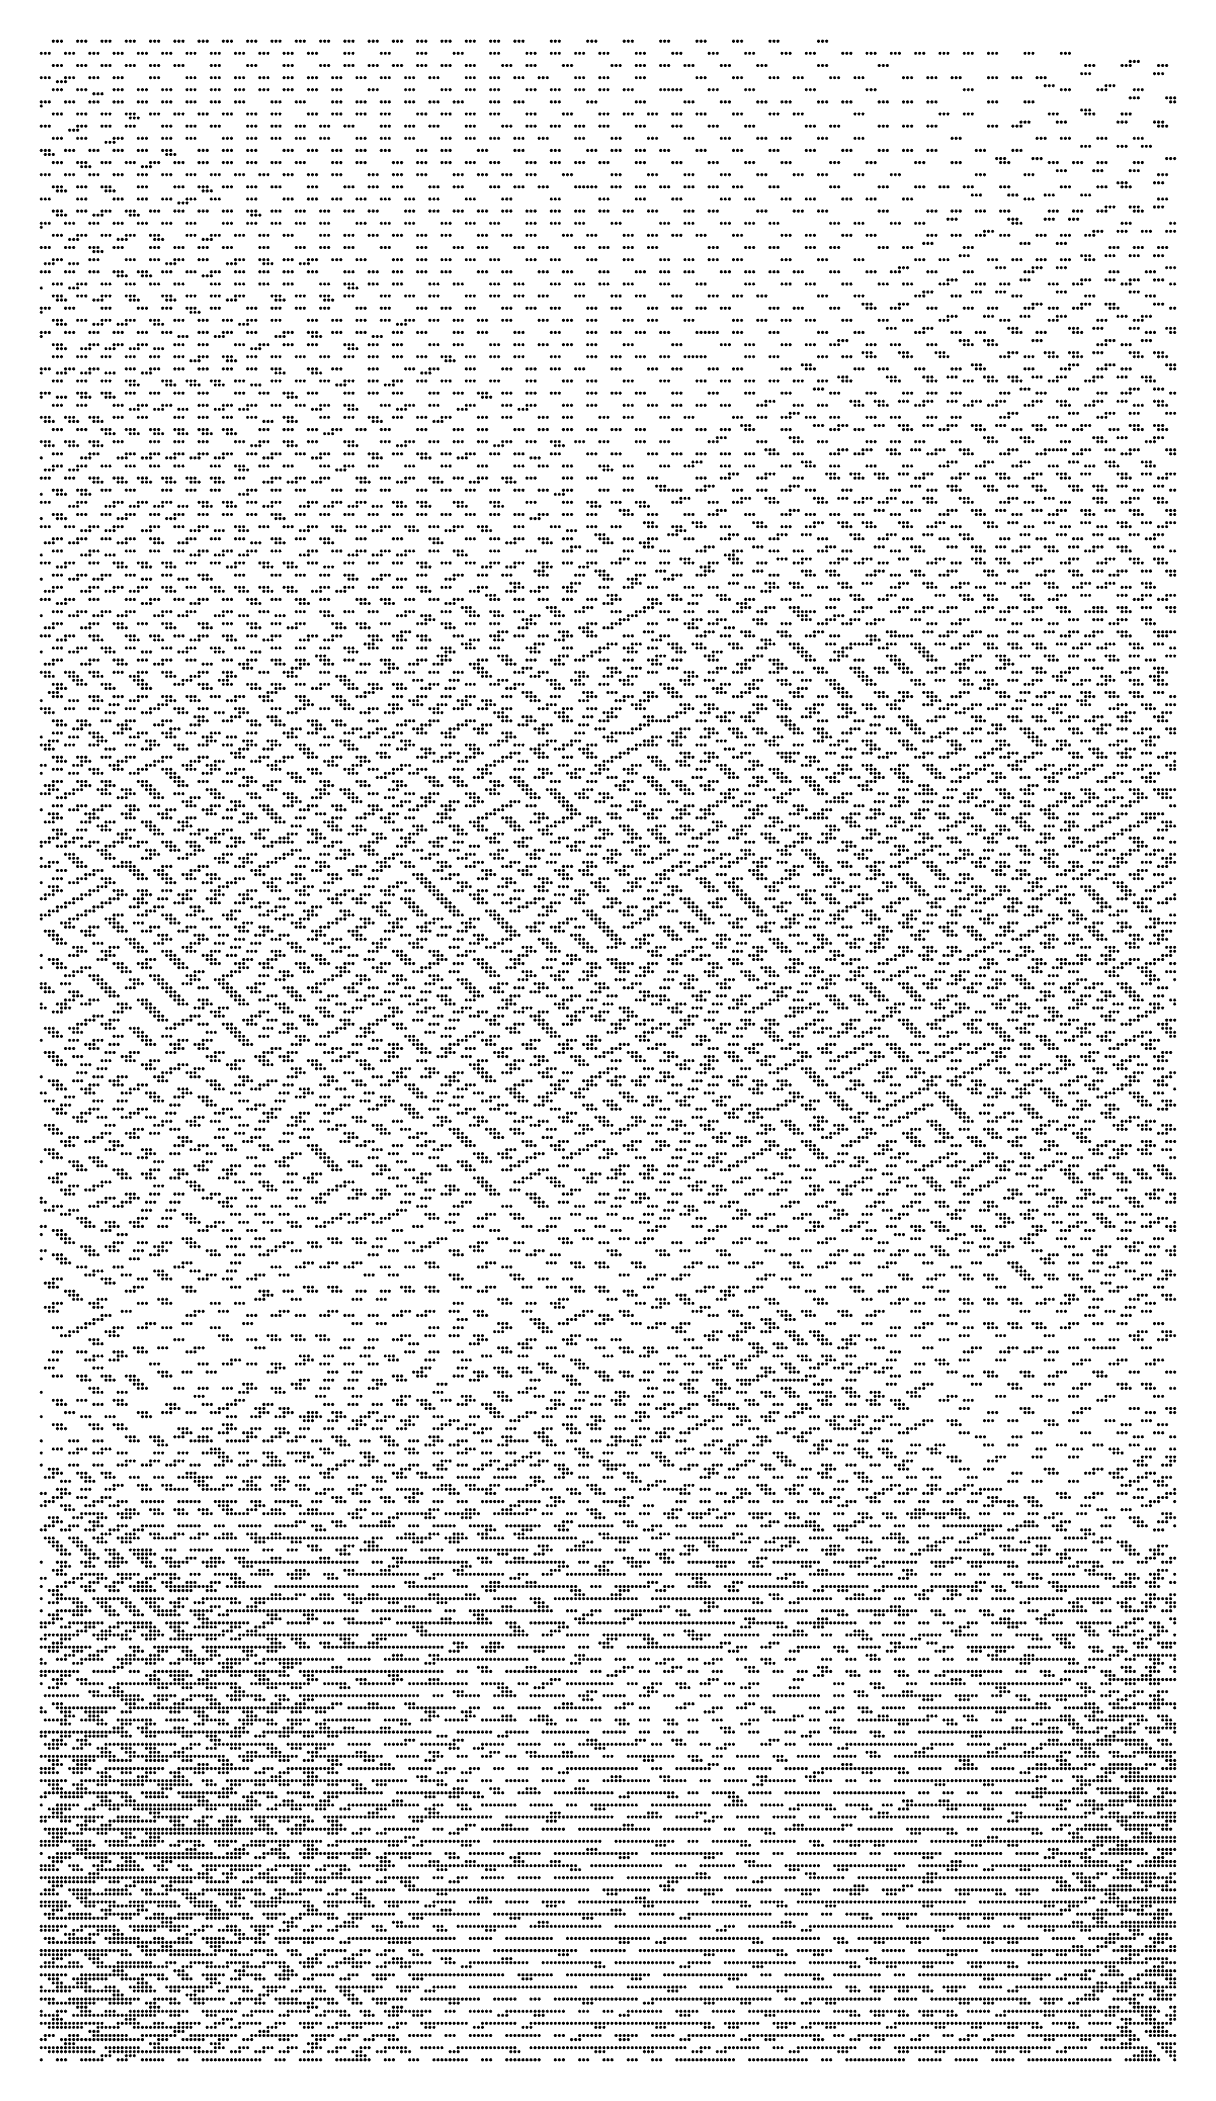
# Model space of a CAD drawing. Header units: millimetres. Extents: x 0 to 280, y 1 to 500.
import ezdxf

# ---------------------------------------------------------------- set-up
doc = ezdxf.new("R2010")
doc.units = ezdxf.units.MM
doc.layers.get('0').update_dxf_attribs({"linetype": 'CONTINUOUS'})

msp = doc.modelspace()

# ---------------------------------------------------------------- linework, layer by layer
for centre in [(3, 500), (4, 500), (5, 500), (9, 500), (10, 500), (11, 500), (15, 500), (16, 500), (17, 500), (21, 500), (22, 500), (23, 500), (27, 500), (28, 500), (29, 500), (33, 500), (34, 500), (35, 500), (39, 500), (40, 500), (41, 500), (45, 500), (46, 500), (47, 500), (51, 500), (52, 500), (53, 500), (57, 500), (58, 500), (59, 500), (63, 500), (64, 500), (65, 500), (69, 500), (70, 500), (71, 500), (75, 500), (76, 500), (77, 500), (81, 500), (82, 500), (83, 500), (87, 500), (88, 500), (89, 500), (93, 500), (94, 500), (95, 500), (99, 500), (100, 500), (101, 500), (105, 500), (106, 500), (107, 500), (111, 500), (112, 500), (113, 500), (117, 500), (118, 500), (119, 500), (126, 500), (127, 500), (128, 500), (135, 500), (136, 500), (137, 500), (144, 500), (145, 500), (146, 500), (153, 500), (154, 500), (155, 500), (162, 500), (163, 500), (164, 500), (171, 500), (172, 500), (173, 500), (180, 500), (181, 500), (182, 500), (192, 500), (193, 500), (194, 500), (0, 497), (1, 497), (2, 497), (6, 497), (7, 497), (8, 497), (12, 497), (13, 497), (14, 497), (18, 497), (19, 497), (20, 497), (24, 497), (25, 497), (26, 497), (30, 497), (31, 497), (32, 497), (36, 497), (37, 497), (38, 497), (42, 497), (43, 497), (44, 497), (48, 497), (49, 497), (50, 497), (54, 497), (55, 497), (56, 497), (60, 497), (61, 497), (62, 497), (66, 497), (67, 497), (68, 497), (75, 497), (76, 497), (77, 497), (84, 497), (85, 497), (86, 497), (93, 497), (94, 497), (95, 497), (102, 497), (103, 497), (104, 497), (111, 497), (112, 497), (113, 497), (120, 497), (121, 497), (122, 497), (126, 497), (127, 497), (128, 497), (132, 497), (133, 497), (134, 497), (138, 497), (139, 497), (140, 497), (147, 497), (148, 497), (149, 497), (156, 497), (157, 497), (158, 497), (165, 497), (166, 497), (167, 497), (174, 497), (175, 497), (176, 497), (183, 497), (184, 497), (185, 497), (189, 497), (190, 497), (191, 497), (198, 497), (199, 497), (200, 497), (204, 497), (205, 497), (206, 497), (210, 497), (211, 497), (212, 497), (216, 497), (217, 497), (218, 497), (222, 497), (223, 497), (224, 497), (228, 497), (229, 497), (230, 497), (234, 497), (235, 497), (236, 497), (243, 497), (244, 497), (245, 497), (252, 497), (253, 497), (254, 497), (269, 495), (270, 495), (271, 495), (0, 491), (1, 491), (2, 491), (3, 494), (4, 494), (4, 490), (5, 494), (5, 490), (6, 491), (6, 490), (7, 491), (8, 491), (9, 494), (10, 494), (11, 494), (12, 491), (13, 491), (14, 491), (15, 494), (16, 494), (17, 494), (18, 491), (19, 491), (20, 491), (21, 494), (22, 494), (23, 494), (27, 494), (27, 491), (28, 494), (28, 491), (29, 494), (29, 491), (33, 494), (34, 494), (35, 494), (36, 491), (37, 491), (38, 491), (42, 494), (42, 491), (43, 494), (43, 491), (44, 494), (44, 491), (48, 491), (49, 491), (50, 491), (51, 494), (52, 494), (53, 494), (54, 491), (55, 491), (56, 491), (60, 494), (60, 491), (61, 494), (61, 491), (62, 494), (62, 491), (66, 491), (67, 491), (68, 491), (69, 494), (70, 494), (71, 494), (72, 491), (73, 491), (74, 491), (75, 494), (76, 494), (77, 494), (78, 491), (79, 491), (80, 491), (81, 494), (82, 494), (83, 494), (84, 491), (85, 491), (86, 491), (87, 494), (88, 494), (89, 494), (90, 491), (91, 491), (92, 491), (93, 494), (94, 494), (95, 494), (96, 491), (97, 491), (98, 491), (99, 494), (100, 494), (101, 494), (105, 494), (105, 491), (106, 494), (106, 491), (107, 494), (107, 491), (111, 491), (112, 491), (113, 491), (114, 494), (115, 494), (116, 494), (117, 491), (118, 491), (119, 491), (120, 494), (121, 494), (122, 494), (123, 491), (124, 491), (125, 491), (129, 494), (130, 494), (131, 494), (132, 491), (133, 491), (134, 491), (138, 491), (139, 491), (140, 491), (141, 494), (142, 494), (143, 494), (147, 494), (147, 491), (148, 494), (148, 491), (149, 494), (149, 491), (153, 494), (154, 494), (155, 494), (159, 494), (160, 494), (161, 494), (162, 491), (163, 491), (164, 491), (168, 494), (169, 494), (170, 494), (171, 491), (172, 491), (173, 491), (177, 494), (178, 494), (179, 494), (180, 491), (181, 491), (182, 491), (186, 491), (187, 491), (188, 491), (192, 494), (193, 494), (194, 494), (195, 491), (196, 491), (197, 491), (201, 491), (202, 491), (203, 491), (207, 494), (208, 494), (209, 494), (213, 491), (214, 491), (215, 491), (219, 491), (220, 491), (221, 491), (225, 491), (226, 491), (227, 491), (234, 491), (235, 491), (236, 491), (240, 491), (241, 491), (242, 491), (246, 491), (247, 491), (248, 491), (257, 492), (258, 494), (258, 492), (259, 494), (259, 492), (260, 494), (267, 494), (268, 494), (269, 494), (275, 492), (276, 494), (276, 492), (277, 494), (277, 492), (278, 494), (0, 485), (1, 485), (2, 485), (3, 488), (4, 488), (5, 488), (6, 485), (7, 485), (8, 485), (9, 488), (10, 488), (11, 488), (12, 485), (13, 487), (13, 485), (14, 487), (14, 485), (15, 487), (18, 488), (18, 485), (19, 488), (19, 485), (20, 488), (20, 485), (24, 488), (24, 485), (25, 488), (25, 485), (26, 488), (26, 485), (30, 488), (30, 485), (31, 488), (31, 485), (32, 488), (32, 485), (36, 488), (36, 485), (37, 488), (37, 485), (38, 488), (38, 485), (42, 488), (42, 485), (43, 488), (43, 485), (44, 488), (44, 485), (48, 488), (48, 485), (49, 488), (49, 485), (50, 488), (50, 485), (54, 488), (55, 488), (56, 488), (57, 485), (58, 485), (59, 485), (60, 488), (61, 488), (62, 488), (63, 485), (64, 485), (65, 485), (66, 488), (67, 488), (68, 488), (72, 488), (72, 485), (73, 488), (73, 485), (74, 488), (74, 485), (78, 485), (79, 485), (80, 485), (81, 488), (82, 488), (83, 488), (84, 485), (85, 485), (86, 485), (90, 488), (90, 485), (91, 488), (91, 485), (92, 488), (92, 485), (96, 485), (97, 485), (98, 485), (99, 488), (100, 488), (101, 488), (102, 485), (103, 485), (104, 485), (105, 488), (106, 488), (107, 488), (111, 488), (111, 485), (112, 488), (112, 485), (113, 488), (113, 485), (117, 485), (118, 485), (119, 485), (120, 488), (121, 488), (122, 488), (126, 488), (126, 485), (127, 488), (127, 485), (128, 488), (128, 485), (132, 488), (133, 488), (134, 488), (135, 485), (136, 485), (137, 485), (138, 488), (139, 488), (140, 488), (144, 488), (145, 488), (146, 488), (147, 485), (148, 485), (149, 485), (153, 488), (154, 488), (155, 488), (156, 488), (157, 488), (158, 488), (159, 485), (160, 485), (161, 485), (165, 488), (166, 488), (167, 488), (168, 485), (169, 485), (170, 485), (174, 488), (175, 488), (176, 488), (177, 485), (178, 485), (179, 485), (183, 485), (184, 485), (185, 485), (189, 488), (190, 488), (191, 488), (192, 485), (193, 485), (194, 485), (198, 485), (199, 485), (200, 485), (204, 488), (205, 488), (206, 488), (207, 485), (208, 485), (209, 485), (213, 485), (214, 485), (215, 485), (219, 485), (220, 485), (221, 485), (228, 488), (229, 488), (230, 488), (234, 485), (235, 485), (236, 485), (243, 485), (244, 485), (245, 485), (248, 489), (249, 489), (250, 489), (252, 488), (253, 488), (254, 488), (261, 488), (262, 488), (263, 489), (263, 488), (264, 489), (265, 489), (269, 486), (270, 488), (270, 486), (271, 488), (271, 486), (272, 488), (278, 486), (279, 486), (279, 485), (280, 486), (280, 485), (0, 484), (3, 482), (4, 482), (5, 482), (9, 482), (10, 482), (11, 482), (15, 482), (16, 482), (17, 482), (21, 482), (22, 482), (22, 481), (23, 482), (23, 481), (24, 481), (27, 482), (28, 482), (29, 482), (33, 482), (34, 482), (35, 482), (39, 482), (40, 482), (41, 482), (45, 482), (46, 482), (47, 482), (51, 482), (52, 482), (53, 482), (57, 482), (58, 482), (59, 482), (66, 482), (67, 482), (68, 482), (72, 482), (73, 482), (74, 482), (78, 482), (79, 482), (80, 482), (84, 482), (85, 482), (86, 482), (93, 482), (94, 482), (95, 482), (99, 482), (100, 482), (101, 482), (105, 482), (106, 482), (107, 482), (111, 482), (112, 482), (113, 482), (120, 482), (121, 482), (122, 482), (129, 482), (130, 482), (131, 482), (138, 482), (139, 482), (140, 482), (144, 482), (145, 482), (146, 482), (150, 482), (151, 482), (152, 482), (156, 482), (157, 482), (158, 482), (162, 482), (163, 482), (164, 482), (171, 482), (172, 482), (173, 482), (180, 482), (181, 482), (182, 482), (186, 482), (187, 482), (188, 482), (201, 482), (202, 482), (203, 482), (222, 482), (223, 482), (224, 482), (228, 482), (229, 482), (230, 482), (242, 480), (243, 480), (244, 480), (249, 482), (250, 482), (251, 482), (251, 480), (252, 480), (253, 480), (257, 483), (258, 483), (258, 482), (259, 483), (259, 482), (260, 482), (266, 480), (267, 482), (267, 480), (268, 482), (268, 480), (269, 482), (275, 480), (276, 480), (277, 480), (0, 479), (1, 479), (2, 479), (3, 476), (4, 476), (5, 476), (7, 478), (8, 478), (9, 479), (9, 478), (9, 476), (10, 479), (10, 476), (11, 479), (11, 476), (15, 479), (16, 479), (16, 475), (17, 479), (17, 475), (18, 476), (18, 475), (19, 476), (20, 476), (21, 479), (22, 479), (23, 479), (24, 476), (25, 476), (26, 476), (30, 479), (30, 476), (31, 479), (31, 476), (32, 479), (32, 476), (36, 479), (36, 476), (37, 479), (37, 476), (38, 479), (38, 476), (42, 479), (43, 479), (44, 479), (45, 476), (46, 476), (47, 476), (51, 479), (51, 476), (52, 479), (52, 476), (53, 479), (53, 476), (57, 479), (57, 476), (58, 479), (58, 476), (59, 479), (59, 476), (63, 479), (63, 476), (64, 479), (64, 476), (65, 479), (65, 476), (69, 479), (69, 476), (70, 479), (70, 476), (71, 479), (71, 476), (75, 479), (76, 479), (77, 479), (78, 476), (79, 476), (80, 476), (84, 479), (84, 476), (85, 479), (85, 476), (86, 479), (86, 476), (90, 479), (90, 476), (91, 479), (91, 476), (92, 479), (92, 476), (96, 479), (97, 479), (98, 479), (99, 476), (100, 476), (101, 476), (105, 479), (105, 476), (106, 479), (106, 476), (107, 479), (107, 476), (111, 476), (112, 476), (113, 476), (114, 479), (115, 479), (116, 479), (117, 476), (118, 476), (119, 476), (120, 479), (121, 479), (122, 479), (123, 476), (124, 476), (125, 476), (126, 479), (127, 479), (128, 479), (132, 479), (132, 476), (133, 479), (133, 476), (134, 479), (134, 476), (138, 479), (139, 479), (140, 479), (141, 476), (142, 476), (143, 476), (147, 479), (148, 479), (149, 479), (150, 476), (151, 476), (152, 476), (156, 479), (157, 479), (158, 479), (159, 476), (160, 476), (161, 476), (165, 479), (166, 479), (167, 479), (168, 476), (169, 476), (170, 476), (174, 479), (175, 479), (176, 479), (177, 476), (178, 476), (179, 476), (183, 476), (184, 476), (185, 476), (189, 479), (190, 479), (191, 479), (192, 476), (193, 476), (194, 476), (195, 479), (196, 479), (197, 479), (201, 476), (202, 476), (203, 476), (207, 479), (208, 479), (209, 479), (213, 479), (214, 479), (215, 479), (219, 479), (220, 479), (221, 479), (225, 476), (226, 476), (227, 476), (234, 479), (235, 479), (236, 479), (240, 479), (241, 479), (242, 479), (246, 476), (247, 476), (248, 476), (252, 476), (253, 476), (254, 476), (261, 476), (262, 476), (263, 476), (270, 476), (271, 476), (272, 476), (276, 479), (277, 479), (278, 479), (0, 473), (1, 473), (1, 472), (2, 473), (2, 472), (3, 472), (3, 470), (4, 470), (5, 470), (6, 473), (7, 473), (8, 473), (9, 470), (10, 470), (11, 470), (12, 473), (13, 473), (14, 473), (15, 470), (16, 470), (17, 470), (18, 473), (19, 473), (20, 473), (21, 470), (22, 470), (23, 470), (24, 473), (25, 473), (26, 473), (27, 470), (28, 470), (29, 470), (30, 473), (31, 473), (31, 472), (32, 473), (32, 472), (33, 472), (33, 470), (34, 470), (35, 470), (39, 473), (39, 470), (40, 473), (40, 470), (41, 473), (41, 470), (45, 473), (45, 470), (46, 473), (46, 470), (47, 473), (47, 470), (51, 473), (51, 470), (52, 473), (52, 470), (53, 473), (53, 470), (57, 470), (58, 470), (59, 470), (60, 473), (61, 473), (62, 473), (63, 470), (64, 470), (65, 470), (66, 473), (67, 473), (68, 473), (72, 473), (72, 470), (73, 473), (73, 470), (74, 473), (74, 470), (78, 473), (78, 470), (79, 473), (79, 470), (80, 473), (80, 470), (84, 473), (85, 473), (86, 473), (87, 470), (88, 470), (89, 470), (93, 473), (93, 470), (94, 473), (94, 470), (95, 473), (95, 470), (99, 473), (99, 470), (100, 473), (100, 470), (101, 473), (101, 470), (105, 470), (106, 470), (107, 470), (108, 473), (109, 473), (110, 473), (111, 470), (112, 470), (113, 470), (117, 473), (118, 473), (119, 473), (120, 470), (121, 470), (122, 470), (126, 473), (126, 470), (127, 473), (127, 470), (128, 473), (128, 470), (132, 470), (133, 470), (134, 470), (135, 473), (136, 473), (137, 473), (138, 470), (139, 470), (140, 470), (141, 473), (142, 473), (143, 473), (147, 473), (147, 470), (148, 473), (148, 470), (149, 473), (149, 470), (153, 473), (154, 473), (155, 473), (156, 470), (157, 470), (158, 470), (162, 473), (163, 473), (164, 473), (165, 470), (166, 470), (167, 470), (171, 473), (172, 473), (173, 473), (174, 470), (175, 470), (176, 470), (180, 473), (181, 473), (182, 473), (183, 470), (184, 470), (185, 470), (189, 473), (190, 473), (191, 473), (195, 470), (196, 470), (197, 470), (198, 473), (199, 473), (200, 473), (204, 470), (205, 470), (206, 470), (207, 473), (208, 473), (209, 473), (213, 473), (214, 473), (215, 473), (216, 470), (217, 470), (218, 470), (219, 473), (220, 473), (221, 473), (225, 470), (226, 470), (227, 470), (231, 473), (232, 473), (233, 473), (236, 471), (237, 471), (237, 470), (238, 471), (238, 470), (239, 470), (240, 473), (241, 473), (242, 473), (245, 471), (246, 471), (247, 471), (249, 470), (250, 470), (251, 470), (255, 470), (256, 470), (257, 474), (257, 470), (258, 474), (259, 474), (261, 470), (262, 470), (263, 470), (266, 474), (267, 474), (268, 474), (270, 470), (271, 470), (272, 474), (272, 470), (273, 474), (274, 474), (278, 471), (279, 471), (280, 471), (0, 467), (1, 467), (2, 467), (6, 467), (7, 467), (8, 467), (10, 469), (11, 469), (12, 469), (12, 467), (13, 467), (14, 467), (18, 467), (19, 467), (20, 467), (24, 467), (25, 469), (25, 467), (26, 469), (26, 467), (27, 469), (30, 467), (31, 467), (32, 467), (36, 467), (37, 467), (38, 467), (42, 467), (43, 467), (44, 467), (48, 467), (49, 467), (50, 467), (54, 467), (55, 467), (56, 467), (60, 467), (61, 467), (62, 467), (66, 467), (67, 467), (68, 467), (72, 467), (73, 467), (74, 467), (81, 467), (82, 467), (83, 467), (87, 467), (88, 467), (89, 467), (93, 467), (94, 467), (95, 467), (102, 467), (103, 467), (104, 467), (108, 467), (109, 467), (110, 467), (114, 467), (115, 467), (116, 467), (120, 467), (121, 467), (122, 467), (129, 467), (130, 467), (131, 467), (141, 467), (142, 467), (143, 467), (150, 467), (151, 467), (152, 467), (159, 467), (160, 467), (161, 467), (168, 467), (169, 467), (170, 467), (177, 467), (178, 467), (179, 467), (186, 467), (187, 467), (188, 467), (192, 467), (193, 467), (194, 467), (201, 467), (202, 467), (203, 467), (210, 467), (211, 467), (212, 467), (231, 467), (232, 467), (233, 467), (243, 467), (244, 467), (245, 467), (251, 468), (252, 468), (253, 468), (260, 468), (261, 468), (262, 468), (266, 465), (267, 465), (268, 465), (269, 468), (270, 468), (271, 468), (275, 465), (276, 467), (276, 465), (277, 467), (277, 465), (278, 467), (0, 461), (1, 461), (2, 461), (3, 464), (4, 464), (4, 463), (5, 464), (5, 463), (6, 463), (9, 464), (9, 461), (10, 464), (10, 461), (11, 464), (11, 461), (15, 464), (16, 464), (16, 463), (17, 464), (17, 463), (18, 463), (18, 461), (19, 461), (20, 461), (24, 464), (24, 461), (25, 464), (25, 461), (26, 464), (26, 461), (30, 461), (31, 461), (32, 461), (33, 464), (34, 464), (34, 460), (35, 464), (35, 460), (36, 461), (36, 460), (37, 461), (38, 461), (39, 464), (40, 464), (40, 463), (41, 464), (41, 463), (42, 463), (42, 461), (43, 461), (44, 461), (45, 464), (46, 464), (47, 464), (51, 464), (51, 461), (52, 464), (52, 461), (53, 464), (53, 461), (57, 464), (58, 464), (59, 464), (60, 461), (61, 461), (62, 461), (66, 464), (66, 461), (67, 464), (67, 461), (68, 464), (68, 461), (72, 461), (73, 461), (74, 461), (75, 464), (76, 464), (77, 464), (78, 461), (79, 461), (80, 461), (81, 464), (82, 464), (83, 464), (84, 461), (85, 461), (86, 461), (87, 464), (88, 464), (89, 464), (90, 461), (91, 461), (92, 461), (96, 464), (96, 461), (97, 464), (97, 461), (98, 464), (98, 461), (102, 464), (103, 464), (104, 464), (105, 461), (106, 461), (107, 461), (111, 464), (112, 464), (113, 464), (114, 461), (115, 461), (116, 461), (117, 464), (118, 464), (119, 464), (123, 464), (124, 464), (125, 464), (126, 461), (127, 461), (128, 461), (132, 464), (133, 464), (134, 464), (135, 464), (136, 464), (137, 464), (138, 461), (139, 461), (140, 461), (141, 464), (142, 464), (143, 464), (147, 464), (147, 461), (148, 464), (148, 461), (149, 464), (149, 461), (153, 464), (154, 464), (155, 464), (156, 461), (157, 461), (158, 461), (159, 464), (160, 464), (161, 464), (165, 464), (166, 464), (167, 464), (168, 461), (169, 461), (170, 461), (171, 464), (172, 464), (173, 464), (174, 461), (175, 461), (176, 461), (180, 464), (181, 464), (182, 464), (183, 461), (184, 461), (185, 461), (189, 461), (190, 461), (191, 461), (195, 464), (196, 464), (197, 464), (198, 461), (199, 461), (200, 461), (204, 461), (205, 461), (206, 461), (207, 464), (208, 464), (209, 464), (213, 461), (214, 461), (215, 461), (216, 464), (217, 464), (218, 464), (222, 464), (223, 464), (224, 464), (228, 464), (229, 464), (230, 464), (230, 462), (231, 462), (232, 462), (237, 464), (238, 464), (239, 464), (239, 462), (240, 462), (241, 462), (243, 461), (244, 461), (245, 461), (248, 462), (249, 462), (250, 462), (252, 464), (253, 464), (254, 464), (257, 462), (258, 462), (259, 462), (261, 464), (262, 464), (263, 464), (267, 464), (268, 464), (269, 464), (276, 461), (277, 461), (278, 461), (0, 455), (1, 455), (2, 455), (3, 458), (4, 458), (4, 457), (5, 458), (5, 457), (6, 457), (6, 455), (7, 455), (8, 455), (9, 458), (10, 458), (11, 458), (12, 455), (13, 457), (13, 455), (14, 457), (14, 455), (15, 458), (15, 457), (16, 458), (17, 458), (18, 455), (19, 455), (20, 455), (21, 458), (22, 458), (22, 457), (23, 458), (23, 457), (24, 457), (24, 455), (25, 455), (26, 455), (27, 458), (28, 458), (29, 458), (30, 455), (31, 455), (32, 455), (33, 458), (34, 458), (35, 458), (36, 455), (37, 455), (38, 455), (39, 458), (40, 458), (41, 458), (45, 458), (45, 455), (46, 458), (46, 455), (47, 458), (47, 455), (51, 458), (51, 455), (52, 458), (52, 457), (52, 455), (53, 458), (53, 457), (53, 455), (54, 457), (57, 458), (57, 455), (58, 458), (58, 455), (59, 458), (59, 455), (63, 458), (63, 455), (64, 458), (64, 455), (65, 458), (65, 455), (69, 458), (69, 455), (70, 458), (70, 455), (71, 458), (71, 455), (75, 458), (76, 458), (77, 458), (78, 455), (79, 455), (80, 455), (81, 458), (82, 458), (83, 458), (84, 455), (85, 455), (86, 455), (90, 458), (90, 455), (91, 458), (91, 455), (92, 458), (92, 455), (96, 458), (97, 458), (98, 458), (99, 455), (100, 455), (101, 455), (102, 458), (103, 458), (104, 458), (105, 455), (106, 455), (107, 455), (108, 458), (109, 458), (110, 458), (111, 455), (112, 455), (113, 455), (114, 458), (115, 458), (116, 458), (120, 458), (120, 455), (121, 458), (121, 455), (122, 458), (122, 455), (126, 458), (126, 455), (127, 458), (127, 455), (128, 458), (128, 455), (132, 458), (132, 455), (133, 458), (133, 455), (134, 458), (134, 455), (138, 458), (139, 458), (140, 458), (141, 455), (142, 455), (143, 455), (144, 458), (145, 458), (146, 458), (150, 458), (151, 458), (152, 458), (153, 455), (154, 455), (155, 455), (159, 458), (159, 455), (160, 458), (160, 455), (161, 458), (161, 455), (165, 458), (166, 458), (167, 458), (168, 455), (169, 455), (170, 455), (174, 455), (175, 455), (176, 455), (177, 458), (178, 458), (179, 458), (180, 455), (181, 455), (182, 455), (186, 458), (187, 458), (188, 458), (192, 458), (193, 458), (194, 458), (195, 455), (196, 455), (197, 455), (201, 455), (202, 455), (203, 455), (207, 458), (208, 458), (209, 458), (210, 455), (211, 455), (212, 455), (216, 455), (217, 455), (218, 455), (219, 458), (220, 458), (221, 458), (224, 456), (225, 458), (225, 456), (226, 458), (226, 456), (227, 458), (231, 458), (232, 458), (233, 458), (237, 458), (238, 458), (239, 458), (239, 456), (240, 456), (240, 455), (241, 456), (241, 455), (242, 455), (248, 456), (249, 458), (249, 456), (250, 458), (250, 456), (251, 458), (254, 456), (255, 458), (255, 456), (256, 458), (256, 456), (257, 458), (261, 458), (262, 458), (263, 459), (263, 458), (264, 459), (265, 459), (267, 455), (268, 455), (269, 459), (269, 455), (270, 459), (270, 458), (271, 459), (271, 458), (272, 458), (275, 459), (276, 459), (277, 459), (279, 455), (280, 455), (0, 454), (3, 452), (4, 452), (5, 452), (7, 451), (8, 451), (9, 452), (9, 451), (10, 452), (11, 452), (15, 452), (16, 452), (17, 452), (19, 451), (20, 451), (21, 452), (21, 451), (22, 452), (23, 452), (27, 452), (28, 452), (28, 451), (29, 452), (29, 451), (30, 451), (36, 452), (37, 452), (38, 452), (40, 451), (41, 451), (42, 452), (42, 451), (43, 452), (44, 452), (48, 452), (49, 452), (50, 452), (54, 452), (55, 452), (56, 452), (60, 452), (61, 452), (62, 452), (69, 452), (70, 452), (71, 452), (75, 452), (76, 452), (77, 452), (81, 452), (82, 452), (83, 452), (87, 452), (88, 452), (89, 452), (93, 452), (94, 452), (95, 452), (99, 452), (100, 452), (101, 452), (108, 452), (109, 452), (110, 452), (114, 452), (115, 452), (116, 452), (120, 452), (121, 452), (122, 452), (129, 452), (130, 452), (131, 452), (135, 452), (136, 452), (137, 452), (144, 452), (145, 452), (146, 452), (150, 452), (151, 452), (152, 452), (156, 452), (157, 452), (158, 452), (162, 452), (163, 452), (164, 452), (171, 452), (172, 452), (173, 452), (183, 452), (184, 452), (185, 452), (189, 452), (190, 452), (191, 452), (198, 452), (199, 452), (200, 452), (204, 452), (205, 452), (206, 452), (218, 450), (219, 452), (219, 450), (220, 452), (220, 450), (221, 452), (225, 452), (226, 452), (227, 452), (231, 452), (232, 452), (233, 453), (233, 452), (234, 453), (235, 453), (237, 452), (238, 452), (239, 452), (242, 450), (243, 450), (244, 450), (246, 452), (247, 452), (248, 452), (251, 450), (252, 452), (252, 450), (253, 452), (253, 450), (254, 452), (258, 452), (259, 452), (260, 453), (260, 452), (261, 453), (262, 453), (266, 453), (267, 453), (268, 453), (272, 453), (273, 453), (274, 453), (278, 453), (279, 453), (280, 453), (0, 449), (1, 449), (1, 445), (2, 449), (2, 445), (3, 446), (3, 445), (4, 446), (5, 446), (6, 449), (7, 449), (7, 445), (8, 449), (8, 445), (9, 445), (12, 449), (12, 446), (13, 449), (13, 448), (13, 446), (14, 449), (14, 448), (14, 446), (15, 448), (18, 449), (19, 449), (20, 449), (21, 446), (22, 446), (23, 446), (27, 449), (27, 446), (28, 449), (28, 446), (29, 449), (29, 446), (31, 445), (32, 445), (33, 449), (33, 446), (33, 445), (34, 449), (34, 446), (35, 449), (35, 446), (39, 449), (39, 446), (40, 449), (40, 446), (41, 449), (41, 446), (45, 449), (46, 449), (46, 445), (47, 449), (47, 445), (48, 446), (48, 445), (49, 446), (50, 446), (54, 449), (54, 446), (55, 449), (55, 446), (55, 445), (56, 449), (56, 446), (56, 445), (57, 445), (60, 446), (61, 446), (62, 446), (63, 449), (64, 449), (64, 445), (65, 449), (65, 445), (66, 446), (66, 445), (67, 446), (68, 446), (69, 449), (70, 449), (71, 449), (72, 446), (73, 446), (74, 446), (75, 449), (76, 449), (77, 449), (78, 446), (79, 446), (80, 446), (84, 449), (85, 449), (86, 449), (87, 446), (88, 446), (89, 446), (93, 449), (93, 446), (94, 449), (94, 446), (95, 449), (95, 446), (99, 446), (100, 446), (101, 446), (102, 449), (103, 449), (104, 449), (105, 446), (106, 446), (107, 446), (108, 449), (109, 449), (110, 449), (111, 446), (112, 446), (113, 446), (117, 449), (118, 449), (119, 449), (120, 446), (121, 446), (122, 446), (123, 449), (124, 449), (125, 449), (126, 446), (127, 446), (128, 446), (132, 449), (133, 449), (134, 449), (135, 446), (136, 446), (137, 446), (138, 449), (139, 449), (140, 449), (144, 449), (144, 446), (145, 449), (145, 446), (146, 449), (146, 446), (150, 449), (151, 449), (152, 449), (153, 446), (154, 446), (155, 446), (159, 446), (160, 446), (161, 446), (165, 449), (165, 446), (166, 449), (166, 446), (167, 449), (167, 446), (171, 446), (172, 446), (173, 446), (174, 449), (175, 449), (176, 449), (180, 449), (181, 449), (182, 449), (183, 446), (184, 446), (185, 446), (189, 449), (190, 449), (191, 449), (192, 446), (193, 446), (194, 446), (195, 449), (196, 449), (197, 449), (201, 446), (202, 446), (203, 446), (207, 449), (208, 449), (209, 449), (213, 449), (214, 449), (215, 449), (216, 446), (217, 446), (218, 446), (222, 446), (223, 446), (224, 446), (227, 447), (228, 449), (228, 447), (229, 449), (229, 447), (230, 449), (234, 446), (235, 446), (236, 446), (240, 446), (241, 446), (242, 446), (246, 446), (247, 446), (248, 446), (252, 446), (253, 446), (254, 446), (257, 447), (258, 447), (258, 446), (259, 447), (259, 446), (260, 446), (263, 447), (264, 449), (264, 447), (265, 449), (265, 447), (266, 449), (269, 447), (270, 449), (270, 447), (271, 449), (271, 447), (272, 449), (275, 447), (276, 449), (276, 447), (277, 449), (277, 447), (278, 449), (0, 443), (1, 443), (2, 443), (3, 440), (4, 440), (5, 440), (6, 443), (7, 443), (8, 443), (9, 440), (10, 440), (11, 440), (12, 443), (13, 443), (14, 443), (15, 440), (16, 440), (17, 440), (18, 443), (19, 443), (19, 442), (20, 443), (20, 442), (21, 442), (21, 440), (22, 440), (23, 440), (24, 443), (25, 443), (25, 442), (26, 443), (26, 442), (27, 442), (27, 440), (28, 440), (29, 440), (30, 443), (31, 443), (32, 443), (33, 440), (34, 440), (35, 440), (36, 443), (37, 443), (38, 443), (40, 442), (41, 442), (42, 443), (42, 442), (42, 440), (43, 443), (43, 440), (44, 443), (44, 440), (48, 443), (48, 440), (49, 443), (49, 440), (50, 443), (50, 440), (54, 443), (54, 440), (55, 443), (55, 440), (56, 443), (56, 440), (60, 443), (60, 440), (61, 443), (61, 440), (62, 443), (62, 440), (66, 443), (67, 443), (68, 443), (69, 440), (70, 440), (71, 440), (75, 443), (75, 440), (76, 443), (76, 440), (77, 443), (77, 440), (81, 443), (81, 440), (82, 443), (82, 440), (83, 443), (83, 440), (87, 443), (87, 440), (88, 443), (88, 440), (89, 443), (89, 440), (93, 443), (94, 443), (95, 443), (96, 440), (97, 440), (98, 440), (99, 443), (100, 443), (101, 443), (102, 440), (103, 440), (104, 440), (108, 443), (109, 443), (110, 443), (111, 440), (112, 440), (113, 440), (114, 443), (115, 443), (116, 443), (117, 440), (118, 440), (119, 440), (123, 443), (124, 443), (125, 443), (126, 440), (127, 440), (128, 440), (129, 443), (130, 443), (131, 443), (132, 440), (133, 440), (134, 440), (138, 443), (138, 440), (139, 443), (139, 440), (140, 443), (140, 440), (144, 440), (145, 440), (146, 440), (147, 443), (148, 443), (149, 443), (153, 443), (153, 440), (154, 443), (154, 440), (155, 443), (155, 440), (159, 443), (160, 443), (161, 443), (162, 440), (163, 440), (164, 440), (168, 443), (169, 443), (170, 443), (174, 443), (174, 440), (175, 443), (175, 440), (176, 443), (176, 440), (180, 443), (181, 443), (182, 443), (183, 440), (184, 440), (185, 440), (186, 443), (187, 443), (188, 443), (189, 440), (190, 440), (191, 440), (195, 443), (196, 443), (197, 443), (198, 440), (199, 440), (200, 440), (204, 443), (205, 443), (206, 443), (207, 440), (208, 440), (209, 440), (210, 443), (211, 443), (212, 444), (212, 443), (213, 444), (213, 440), (214, 444), (214, 440), (215, 440), (219, 443), (220, 443), (221, 443), (222, 440), (223, 440), (224, 441), (224, 440), (225, 441), (226, 441), (228, 443), (229, 443), (230, 443), (231, 440), (232, 440), (233, 440), (236, 444), (237, 444), (237, 440), (238, 444), (238, 440), (239, 440), (242, 441), (243, 443), (243, 441), (244, 443), (244, 441), (245, 444), (245, 443), (246, 444), (247, 444), (249, 440), (250, 440), (251, 444), (251, 440), (252, 444), (253, 444), (255, 440), (256, 440), (257, 441), (257, 440), (258, 441), (259, 441), (263, 441), (264, 443), (264, 441), (265, 443), (265, 441), (266, 443), (267, 440), (268, 440), (269, 441), (269, 440), (270, 441), (271, 441), (273, 443), (274, 443), (275, 443), (275, 441), (276, 441), (277, 441), (278, 444), (279, 444), (279, 440), (280, 444), (280, 440), (0, 439), (3, 437), (4, 437), (4, 436), (5, 437), (5, 436), (6, 436), (7, 439), (8, 439), (9, 439), (9, 437), (10, 437), (11, 437), (13, 436), (14, 436), (15, 437), (15, 436), (16, 437), (17, 437), (21, 437), (22, 437), (22, 436), (23, 437), (23, 436), (24, 436), (30, 437), (31, 437), (31, 436), (32, 437), (32, 436), (33, 436), (36, 437), (37, 437), (38, 437), (42, 437), (43, 437), (44, 437), (46, 436), (47, 436), (48, 437), (48, 436), (49, 437), (50, 437), (57, 437), (58, 437), (58, 436), (59, 437), (59, 436), (60, 436), (63, 437), (64, 437), (65, 437), (69, 437), (70, 437), (70, 436), (71, 437), (71, 436), (72, 436), (75, 437), (76, 439), (76, 437), (77, 439), (77, 437), (78, 439), (84, 437), (85, 437), (86, 437), (90, 437), (91, 437), (92, 437), (96, 437), (97, 437), (98, 437), (105, 437), (106, 437), (107, 437), (111, 437), (112, 437), (113, 437), (117, 437), (118, 437), (119, 437), (123, 437), (124, 437), (125, 437), (132, 437), (133, 437), (134, 437), (141, 437), (142, 437), (143, 437), (147, 437), (148, 437), (149, 437), (156, 437), (157, 437), (158, 437), (165, 437), (166, 437), (167, 437), (171, 437), (172, 437), (173, 437), (177, 437), (178, 437), (179, 437), (192, 437), (193, 437), (194, 437), (201, 437), (202, 437), (203, 437), (203, 435), (204, 435), (205, 435), (212, 435), (213, 435), (214, 435), (216, 437), (217, 437), (218, 438), (218, 437), (219, 438), (220, 438), (225, 437), (226, 437), (227, 437), (230, 438), (231, 438), (232, 438), (236, 438), (237, 438), (238, 438), (240, 437), (241, 437), (242, 437), (245, 435), (246, 435), (247, 435), (251, 438), (252, 438), (253, 438), (257, 435), (258, 437), (258, 435), (259, 437), (259, 435), (260, 437), (263, 435), (264, 435), (265, 435), (269, 438), (270, 438), (271, 438), (273, 437), (274, 437), (275, 437), (275, 435), (276, 435), (277, 435), (0, 434), (0, 433), (1, 434), (2, 434), (3, 431), (4, 431), (4, 430), (5, 431), (5, 430), (6, 434), (6, 430), (7, 434), (8, 434), (9, 431), (10, 431), (11, 431), (13, 430), (14, 430), (15, 434), (15, 431), (15, 430), (16, 434), (16, 431), (17, 434), (17, 431), (19, 430), (20, 430), (21, 431), (21, 430), (22, 431), (23, 431), (24, 434), (25, 434), (26, 434), (27, 431), (28, 431), (28, 430), (29, 431), (29, 430), (30, 434), (30, 430), (31, 434), (32, 434), (33, 431), (34, 431), (35, 431), (36, 434), (37, 434), (37, 433), (38, 434), (38, 433), (39, 433), (39, 431), (40, 431), (41, 431), (42, 434), (43, 434), (44, 434), (45, 431), (46, 431), (47, 431), (49, 430), (50, 430), (51, 434), (51, 431), (51, 430), (52, 434), (52, 431), (53, 434), (53, 431), (57, 434), (57, 431), (58, 434), (58, 431), (59, 434), (59, 431), (63, 434), (64, 434), (65, 434), (66, 431), (67, 431), (68, 431), (69, 434), (70, 434), (71, 434), (72, 431), (73, 431), (74, 431), (78, 434), (78, 431), (79, 434), (79, 431), (80, 434), (80, 431), (84, 434), (84, 431), (85, 434), (85, 431), (86, 434), (86, 431), (88, 430), (89, 430), (90, 431), (90, 430), (91, 431), (92, 431), (93, 434), (94, 434), (95, 434), (96, 431), (97, 431), (98, 431), (99, 434), (100, 434), (101, 434), (102, 431), (103, 431), (104, 431), (105, 434), (106, 434), (107, 434), (108, 431), (109, 431), (110, 431), (114, 434), (114, 431), (115, 434), (115, 431), (116, 434), (116, 431), (120, 434), (121, 434), (122, 434), (123, 431), (124, 431), (125, 431), (126, 434), (127, 434), (128, 434), (129, 431), (130, 431), (131, 431), (135, 434), (135, 431), (136, 434), (136, 431), (137, 434), (137, 431), (141, 434), (142, 434), (143, 434), (144, 431), (145, 431), (146, 431), (150, 434), (150, 431), (151, 434), (151, 431), (152, 434), (152, 431), (156, 434), (157, 434), (158, 434), (159, 431), (160, 431), (161, 431), (162, 434), (163, 434), (164, 434), (168, 434), (169, 434), (170, 434), (171, 431), (172, 431), (173, 431), (177, 431), (178, 431), (179, 431), (180, 434), (181, 434), (182, 434), (183, 431), (184, 431), (185, 431), (186, 434), (187, 434), (188, 434), (189, 431), (190, 431), (191, 431), (195, 434), (196, 434), (197, 434), (198, 431), (199, 431), (200, 431), (204, 434), (205, 434), (206, 434), (207, 431), (208, 431), (209, 431), (210, 434), (211, 434), (212, 434), (213, 431), (214, 431), (215, 431), (219, 434), (220, 434), (221, 434), (222, 431), (223, 431), (224, 432), (224, 431), (225, 432), (226, 432), (228, 434), (229, 434), (230, 434), (233, 432), (234, 434), (234, 432), (235, 434), (235, 432), (236, 434), (237, 431), (238, 431), (239, 431), (242, 432), (243, 434), (243, 432), (244, 434), (244, 432), (245, 434), (249, 434), (249, 431), (250, 434), (250, 431), (251, 434), (251, 432), (251, 431), (252, 432), (253, 432), (255, 434), (256, 434), (257, 434), (261, 431), (262, 431), (263, 431), (264, 434), (265, 434), (266, 434), (266, 432), (267, 432), (268, 432), (270, 431), (271, 431), (272, 432), (272, 431), (273, 432), (274, 432), (279, 434), (280, 434), (0, 428), (0, 427), (1, 428), (2, 428), (3, 425), (4, 425), (5, 425), (6, 428), (7, 428), (8, 428), (12, 428), (12, 425), (13, 428), (13, 425), (14, 428), (14, 425), (18, 428), (18, 425), (19, 428), (19, 425), (20, 428), (20, 425), (24, 428), (24, 425), (25, 428), (25, 425), (26, 428), (26, 425), (30, 428), (31, 428), (32, 428), (33, 425), (34, 427), (34, 425), (35, 427), (35, 425), (36, 427), (39, 428), (39, 425), (40, 428), (40, 425), (41, 428), (41, 425), (43, 427), (44, 427), (45, 428), (45, 427), (46, 428), (47, 428), (48, 425), (49, 425), (50, 425), (51, 428), (52, 428), (53, 428), (54, 425), (55, 425), (56, 425), (58, 427), (59, 427), (60, 428), (60, 427), (60, 425), (61, 428), (61, 425), (62, 428), (62, 425), (66, 428), (66, 425), (67, 428), (67, 427), (67, 425), (68, 428), (68, 427), (68, 425), (69, 427), (72, 428), (73, 428), (74, 428), (75, 425), (76, 425), (77, 425), (78, 428), (79, 428), (80, 428), (81, 425), (82, 427), (82, 425), (83, 427), (83, 425), (84, 427), (87, 428), (87, 425), (88, 428), (88, 425), (89, 428), (89, 425), (93, 428), (94, 428), (95, 428), (96, 425), (97, 425), (98, 425), (102, 428), (102, 425), (103, 428), (103, 425), (104, 428), (104, 425), (108, 428), (109, 428), (110, 428), (111, 425), (112, 425), (113, 425), (117, 428), (117, 425), (118, 428), (118, 425), (119, 428), (119, 425), (123, 425), (124, 425), (125, 425), (126, 428), (127, 428), (128, 428), (129, 425), (130, 425), (131, 425), (135, 428), (135, 425), (136, 428), (136, 425), (137, 428), (137, 425), (141, 428), (142, 428), (143, 428), (144, 425), (145, 425), (146, 425), (147, 428), (148, 428), (149, 428), (153, 428), (154, 428), (155, 428), (156, 425), (157, 425), (158, 425), (162, 428), (163, 428), (164, 428), (165, 428), (166, 428), (167, 428), (168, 425), (169, 425), (170, 425), (171, 428), (172, 428), (173, 428), (174, 425), (175, 425), (176, 425), (180, 428), (181, 428), (182, 428), (183, 425), (184, 425), (185, 425), (189, 425), (190, 425), (191, 425), (192, 428), (193, 428), (194, 428), (195, 425), (196, 425), (197, 426), (197, 425), (198, 426), (199, 426), (201, 428), (202, 428), (203, 428), (204, 425), (205, 425), (206, 425), (209, 429), (210, 429), (210, 425), (211, 429), (211, 425), (212, 425), (216, 428), (217, 428), (218, 429), (218, 428), (219, 429), (219, 425), (220, 429), (220, 425), (221, 425), (225, 428), (226, 428), (227, 428), (227, 426), (228, 426), (228, 425), (229, 426), (229, 425), (230, 425), (231, 428), (232, 428), (233, 428), (233, 426), (234, 426), (234, 425), (235, 426), (235, 425), (236, 425), (239, 429), (240, 429), (240, 428), (241, 429), (241, 428), (242, 428), (245, 426), (246, 428), (246, 426), (247, 428), (247, 426), (248, 428), (254, 429), (255, 429), (255, 428), (256, 429), (256, 428), (257, 428), (260, 429), (261, 429), (261, 425), (262, 429), (262, 425), (263, 426), (263, 425), (264, 426), (265, 426), (267, 425), (268, 425), (269, 429), (269, 425), (270, 429), (271, 429), (272, 426), (273, 428), (273, 426), (274, 428), (274, 426), (275, 428), (278, 429), (279, 429), (279, 428), (280, 429), (280, 428), (3, 422), (4, 424), (4, 422), (5, 424), (5, 422), (6, 424), (9, 422), (10, 424), (10, 422), (11, 424), (11, 422), (12, 424), (15, 422), (16, 424), (16, 422), (17, 424), (17, 422), (18, 424), (21, 422), (22, 424), (22, 422), (23, 424), (23, 422), (24, 424), (27, 422), (28, 424), (28, 422), (29, 424), (29, 422), (30, 424), (33, 422), (34, 422), (35, 422), (37, 421), (38, 421), (39, 422), (39, 421), (40, 422), (41, 422), (45, 422), (46, 422), (46, 421), (47, 422), (47, 421), (48, 421), (51, 422), (52, 424), (52, 422), (53, 424), (53, 422), (54, 424), (57, 422), (58, 422), (59, 422), (63, 422), (64, 422), (65, 422), (69, 422), (70, 422), (71, 422), (75, 422), (76, 424), (76, 422), (77, 424), (77, 422), (78, 424), (81, 422), (82, 422), (83, 422), (87, 422), (88, 422), (89, 422), (93, 422), (94, 422), (95, 422), (99, 422), (100, 422), (100, 421), (101, 422), (101, 421), (102, 421), (105, 422), (106, 422), (107, 422), (111, 422), (112, 422), (113, 422), (117, 422), (118, 422), (119, 422), (126, 422), (127, 422), (128, 422), (135, 422), (136, 422), (137, 422), (141, 422), (142, 422), (143, 422), (147, 422), (148, 422), (149, 422), (153, 422), (154, 422), (155, 422), (159, 422), (160, 422), (161, 422), (162, 422), (163, 422), (164, 422), (174, 422), (175, 422), (176, 422), (180, 422), (181, 422), (182, 422), (188, 420), (189, 420), (190, 420), (192, 422), (193, 422), (194, 422), (198, 422), (199, 422), (200, 422), (203, 423), (204, 423), (204, 422), (205, 423), (205, 422), (206, 422), (212, 423), (213, 423), (213, 422), (214, 423), (214, 422), (215, 422), (221, 423), (222, 423), (222, 422), (223, 423), (223, 422), (224, 422), (230, 420), (231, 420), (232, 420), (237, 422), (238, 422), (239, 423), (239, 422), (240, 423), (241, 423), (243, 422), (244, 422), (245, 422), (248, 423), (249, 423), (249, 422), (250, 423), (250, 422), (251, 422), (254, 423), (254, 420), (255, 423), (255, 422), (255, 420), (256, 423), (256, 422), (256, 420), (257, 422), (260, 423), (261, 423), (262, 423), (263, 420), (264, 420), (265, 420), (269, 423), (270, 423), (270, 422), (271, 423), (271, 422), (272, 422), (275, 423), (276, 423), (276, 422), (277, 423), (277, 422), (278, 422), (278, 420), (279, 420), (280, 420), (0, 419), (0, 418), (1, 419), (2, 419), (3, 416), (4, 418), (4, 416), (5, 418), (5, 416), (6, 419), (6, 418), (7, 419), (8, 419), (9, 416), (10, 418), (10, 416), (11, 418), (11, 416), (12, 419), (12, 418), (13, 419), (14, 419), (15, 416), (16, 418), (16, 416), (17, 418), (17, 416), (18, 418), (21, 419), (21, 416), (22, 419), (22, 416), (22, 415), (23, 419), (23, 416), (23, 415), (24, 415), (25, 418), (26, 418), (27, 419), (27, 418), (28, 419), (29, 419), (30, 416), (31, 416), (31, 415), (32, 416), (32, 415), (33, 419), (33, 415), (34, 419), (35, 419), (36, 416), (37, 416), (37, 415), (38, 416), (38, 415), (39, 419), (39, 415), (40, 419), (41, 419), (42, 416), (43, 416), (43, 415), (44, 416), (44, 415), (45, 419), (45, 415), (46, 419), (47, 419), (48, 416), (49, 416), (50, 416), (51, 419), (52, 419), (52, 415), (53, 419), (53, 415), (54, 415), (57, 419), (57, 416), (58, 419), (58, 418), (58, 416), (59, 419), (59, 418), (59, 416), (60, 418), (63, 416), (64, 416), (65, 416), (66, 419), (67, 419), (67, 418), (68, 419), (68, 418), (69, 418), (69, 416), (70, 416), (71, 416), (72, 419), (73, 419), (73, 415), (74, 419), (74, 415), (75, 416), (75, 415), (76, 416), (77, 416), (81, 419), (81, 416), (82, 419), (82, 416), (83, 419), (83, 416), (85, 415), (86, 415), (87, 416), (87, 415), (88, 416), (89, 416), (90, 419), (91, 419), (92, 419), (93, 416), (94, 418), (94, 416), (95, 418), (95, 416), (96, 419), (96, 418), (97, 419), (98, 419), (99, 416), (100, 416), (101, 416), (105, 419), (105, 416), (106, 419), (106, 416), (107, 419), (107, 416), (111, 416), (112, 416), (113, 416), (114, 419), (115, 419), (116, 419), (120, 419), (120, 416), (121, 419), (121, 416), (122, 419), (122, 416), (126, 419), (127, 419), (128, 419), (129, 416), (130, 416), (131, 416), (132, 419), (133, 419), (134, 419), (135, 416), (136, 416), (137, 416), (141, 419), (142, 419), (143, 419), (144, 416), (145, 416), (146, 416), (150, 419), (151, 419), (152, 419), (153, 416), (154, 416), (155, 416), (156, 419), (157, 419), (158, 419), (162, 416), (163, 416), (164, 416), (165, 419), (166, 419), (167, 419), (168, 416), (169, 416), (170, 416), (171, 419), (172, 419), (173, 419), (174, 416), (175, 416), (176, 416), (180, 416), (181, 416), (182, 416), (183, 419), (184, 419), (185, 419), (186, 416), (187, 416), (188, 416), (189, 419), (190, 419), (191, 419), (192, 416), (193, 416), (194, 416), (197, 417), (198, 417), (198, 416), (199, 417), (199, 416), (200, 416), (201, 419), (202, 419), (203, 419), (207, 419), (208, 419), (209, 419), (209, 417), (210, 417), (210, 416), (211, 417), (211, 416), (212, 416), (216, 419), (217, 419), (218, 419), (218, 417), (219, 417), (219, 416), (220, 417), (220, 416), (221, 416), (224, 417), (225, 419), (225, 417), (226, 419), (226, 417), (227, 419), (228, 416), (229, 416), (230, 416), (231, 419), (232, 419), (233, 419), (233, 417), (234, 417), (234, 416), (235, 417), (235, 416), (236, 416), (239, 417), (240, 417), (240, 416), (241, 417), (241, 416), (242, 416), (243, 419), (244, 419), (245, 419), (245, 417), (246, 417), (247, 417), (249, 416), (250, 416), (251, 417), (251, 416), (252, 419), (252, 417), (253, 419), (253, 417), (254, 419), (258, 416), (259, 416), (260, 417), (260, 416), (261, 419), (261, 417), (262, 419), (262, 417), (263, 419), (266, 417), (267, 419), (267, 417), (268, 419), (268, 417), (269, 419), (272, 417), (273, 417), (273, 416), (274, 417), (274, 416), (275, 416), (279, 419), (280, 419), (0, 413), (0, 412), (1, 413), (2, 413), (3, 410), (4, 412), (4, 410), (5, 412), (5, 410), (6, 412), (9, 413), (9, 410), (10, 413), (10, 412), (10, 410), (11, 413), (11, 412), (11, 410), (12, 412), (15, 413), (16, 413), (16, 412), (17, 413), (17, 412), (18, 412), (18, 410), (19, 410), (20, 410), (21, 413), (22, 413), (23, 413), (24, 410), (25, 410), (26, 410), (27, 413), (28, 413), (29, 413), (30, 410), (31, 410), (32, 410), (33, 413), (34, 413), (35, 413), (39, 413), (39, 410), (40, 413), (40, 410), (41, 413), (41, 410), (45, 410), (46, 410), (47, 410), (48, 413), (49, 413), (50, 413), (51, 410), (52, 410), (53, 410), (54, 413), (55, 413), (56, 413), (57, 410), (58, 410), (59, 410), (60, 413), (61, 413), (61, 412), (62, 413), (62, 412), (63, 412), (63, 410), (64, 410), (65, 410), (66, 413), (67, 413), (68, 413), (69, 410), (70, 410), (71, 410), (75, 413), (75, 410), (76, 413), (76, 410), (77, 413), (77, 410), (81, 413), (82, 413), (83, 413), (84, 410), (85, 410), (86, 410), (87, 413), (88, 413), (89, 413), (90, 410), (91, 410), (92, 410), (96, 413), (96, 410), (97, 413), (97, 410), (98, 413), (98, 410), (102, 413), (103, 413), (104, 413), (105, 410), (106, 410), (107, 410), (108, 413), (109, 413), (109, 412), (110, 413), (110, 412), (111, 412), (114, 413), (114, 410), (115, 413), (115, 410), (116, 413), (116, 410), (120, 413), (120, 410), (121, 413), (121, 410), (122, 413), (122, 410), (126, 413), (127, 413), (128, 413), (129, 410), (130, 410), (131, 410), (135, 413), (135, 410), (136, 413), (136, 410), (137, 413), (137, 410), (141, 413), (142, 413), (143, 413), (144, 410), (145, 410), (146, 410), (147, 413), (148, 413), (149, 413), (150, 410), (151, 410), (152, 410), (156, 413), (156, 410), (157, 413), (157, 410), (158, 413), (158, 410), (162, 410), (163, 410), (164, 410), (165, 413), (166, 413), (167, 413), (168, 410), (169, 410), (170, 410), (174, 413), (175, 413), (176, 413), (177, 410), (178, 410), (179, 411), (179, 410), (180, 411), (181, 411), (183, 413), (184, 413), (185, 413), (186, 410), (187, 410), (188, 410), (191, 414), (192, 414), (192, 410), (193, 414), (193, 410), (194, 410), (195, 413), (196, 413), (197, 413), (200, 411), (201, 411), (201, 410), (202, 411), (202, 410), (203, 410), (204, 413), (205, 413), (206, 413), (206, 411), (207, 411), (207, 410), (208, 411), (208, 410), (209, 410), (212, 411), (213, 413), (213, 411), (214, 413), (214, 411), (215, 413), (216, 410), (217, 410), (218, 411), (218, 410), (219, 413), (219, 411), (220, 413), (220, 411), (221, 413), (224, 411), (225, 413), (225, 411), (226, 413), (226, 411), (227, 413), (228, 410), (229, 410), (230, 411), (230, 410), (231, 411), (232, 411), (234, 410), (235, 410), (236, 411), (236, 410), (237, 413), (237, 411), (238, 413), (238, 411), (239, 413), (242, 414), (243, 414), (243, 410), (244, 414), (244, 410), (245, 411), (245, 410), (246, 413), (246, 411), (247, 413), (247, 411), (248, 413), (251, 411), (252, 411), (252, 410), (253, 411), (253, 410), (254, 414), (254, 410), (255, 414), (256, 414), (258, 410), (259, 410), (260, 411), (260, 410), (261, 413), (261, 411), (262, 413), (262, 411), (263, 413), (266, 411), (267, 413), (267, 411), (268, 413), (268, 411), (269, 414), (269, 413), (270, 414), (270, 410), (271, 414), (271, 410), (272, 410), (275, 414), (275, 411), (276, 414), (276, 411), (276, 410), (277, 414), (277, 411), (277, 410), (278, 410), (279, 413), (280, 413), (0, 407), (1, 407), (1, 406), (2, 407), (2, 406), (3, 406), (6, 407), (7, 407), (7, 406), (8, 407), (8, 406), (9, 406), (12, 407), (13, 407), (13, 406), (14, 407), (14, 406), (15, 406), (18, 407), (19, 407), (20, 407), (22, 409), (23, 409), (24, 409), (24, 407), (25, 407), (26, 407), (28, 409), (29, 409), (30, 409), (33, 407), (34, 409), (34, 407), (35, 409), (35, 407), (36, 409), (39, 407), (40, 407), (41, 407), (43, 409), (44, 409), (45, 409), (45, 407), (46, 407), (47, 407), (49, 409), (50, 409), (51, 409), (51, 407), (52, 407), (53, 407), (55, 406), (56, 406), (57, 406), (60, 407), (61, 407), (61, 406), (62, 407), (62, 406), (63, 406), (67, 409), (68, 409), (69, 409), (69, 407), (70, 407), (71, 407), (75, 407), (76, 409), (76, 407), (77, 409), (77, 407), (78, 409), (81, 407), (82, 407), (82, 406), (83, 407), (83, 406), (84, 406), (87, 407), (88, 409), (88, 407), (89, 409), (89, 407), (90, 409), (93, 407), (94, 407), (95, 407), (97, 406), (98, 406), (99, 407), (99, 406), (100, 407), (101, 407), (103, 409), (104, 409), (105, 409), (108, 407), (109, 407), (110, 407), (114, 407), (115, 407), (116, 407), (118, 409), (119, 409), (120, 409), (123, 407), (124, 407), (125, 407), (129, 407), (130, 407), (131, 407), (138, 407), (139, 407), (140, 407), (144, 407), (145, 407), (146, 407), (153, 407), (154, 407), (155, 407), (159, 407), (160, 407), (161, 407), (171, 407), (172, 407), (173, 407), (173, 405), (174, 405), (175, 405), (177, 407), (178, 407), (179, 407), (183, 407), (184, 407), (185, 408), (185, 407), (186, 408), (187, 408), (189, 407), (190, 407), (191, 407), (191, 405), (192, 405), (193, 405), (195, 407), (196, 407), (197, 407), (197, 405), (198, 405), (199, 405), (204, 407), (205, 407), (206, 407), (206, 405), (207, 405), (208, 405), (210, 407), (211, 407), (212, 407), (212, 405), (213, 405), (214, 405), (218, 405), (219, 407), (219, 405), (220, 407), (220, 405), (221, 407), (224, 405), (225, 407), (225, 405), (226, 407), (226, 405), (227, 407), (230, 405), (231, 405), (232, 405), (236, 405), (237, 407), (237, 405), (238, 407), (238, 405), (239, 408), (239, 407), (240, 408), (241, 408), (245, 405), (246, 405), (247, 405), (249, 407), (250, 407), (251, 407), (251, 405), (252, 405), (253, 405), (254, 408), (255, 408), (256, 408), (257, 405), (258, 405), (259, 405), (261, 407), (262, 407), (263, 408), (263, 407), (264, 408), (265, 408), (269, 408), (269, 405), (270, 408), (270, 405), (271, 408), (271, 405), (275, 405), (276, 405), (277, 405), (278, 408), (279, 408), (280, 408), (0, 401), (1, 401), (1, 400), (2, 401), (2, 400), (3, 404), (3, 400), (4, 404), (5, 404), (6, 401), (7, 401), (7, 400), (8, 401), (8, 400), (9, 404), (9, 400), (10, 404), (11, 404), (12, 401), (13, 401), (13, 400), (14, 401), (14, 400), (15, 404), (15, 400), (16, 404), (16, 403), (17, 404), (17, 403), (18, 403), (18, 401), (19, 401), (20, 401), (21, 404), (22, 404), (22, 403), (23, 404), (23, 403), (24, 403), (27, 404), (27, 401), (28, 404), (28, 403), (28, 401), (29, 404), (29, 403), (29, 401), (30, 403), (33, 404), (33, 401), (34, 404), (34, 403), (34, 401), (35, 404), (35, 403), (35, 401), (36, 403), (39, 404), (39, 401), (40, 404), (40, 403), (40, 401), (41, 404), (41, 403), (41, 401), (42, 403), (45, 404), (46, 404), (46, 403), (47, 404), (47, 403), (48, 403), (48, 401), (49, 401), (50, 401), (52, 400), (53, 400), (54, 404), (54, 401), (54, 400), (55, 404), (55, 401), (56, 404), (56, 401), (60, 404), (60, 401), (61, 404), (61, 401), (61, 400), (62, 404), (62, 401), (62, 400), (63, 400), (66, 404), (66, 401), (67, 404), (67, 401), (68, 404), (68, 401), (70, 403), (71, 403), (72, 404), (72, 403), (73, 404), (74, 404), (75, 401), (76, 401), (76, 400), (77, 401), (77, 400), (78, 404), (78, 400), (79, 404), (80, 404), (84, 404), (84, 401), (85, 404), (85, 401), (86, 404), (86, 401), (88, 400), (89, 400), (90, 401), (90, 400), (91, 401), (92, 401), (93, 404), (94, 404), (95, 404), (96, 401), (97, 401), (98, 401), (102, 404), (102, 401), (103, 404), (103, 401), (104, 404), (104, 401), (108, 404), (108, 401), (109, 404), (109, 401), (110, 404), (110, 401), (112, 400), (113, 400), (114, 401), (114, 400), (115, 401), (116, 401), (117, 404), (118, 404), (119, 404), (120, 401), (121, 401), (122, 401), (123, 404), (124, 404), (125, 404), (126, 401), (127, 401), (127, 400), (128, 401), (128, 400), (129, 404), (129, 400), (130, 404), (131, 404), (132, 401), (133, 401), (134, 401), (135, 404), (136, 404), (137, 404), (138, 401), (139, 401), (140, 401), (141, 404), (142, 404), (143, 404), (147, 404), (147, 401), (148, 404), (148, 401), (149, 404), (149, 401), (153, 401), (154, 401), (155, 401), (156, 404), (157, 404), (158, 404), (162, 404), (163, 404), (164, 404), (165, 401), (166, 401), (167, 402), (167, 401), (168, 404), (168, 402), (169, 404), (169, 402), (170, 404), (174, 404), (175, 404), (176, 404), (177, 401), (178, 401), (179, 401), (183, 404), (184, 404), (185, 404), (185, 402), (186, 402), (186, 401), (187, 402), (187, 401), (188, 401), (192, 401), (193, 401), (194, 401), (195, 404), (196, 404), (197, 404), (201, 404), (202, 404), (203, 404), (204, 401), (205, 401), (206, 401), (210, 401), (211, 401), (212, 401), (213, 404), (214, 404), (215, 404), (216, 401), (217, 401), (218, 401), (222, 404), (223, 404), (224, 404), (225, 401), (226, 401), (227, 401), (231, 404), (232, 404), (233, 404), (233, 402), (234, 402), (234, 401), (235, 402), (235, 401), (236, 401), (240, 404), (241, 404), (242, 404), (242, 402), (243, 402), (243, 401), (244, 402), (244, 401), (245, 401), (246, 404), (247, 404), (248, 404), (252, 401), (253, 401), (254, 401), (255, 404), (256, 404), (257, 404), (260, 402), (261, 402), (261, 401), (262, 402), (262, 401), (263, 401), (264, 404), (265, 404), (266, 404), (266, 402), (267, 402), (268, 402), (270, 404), (271, 404), (272, 404), (273, 401), (274, 401), (275, 402), (275, 401), (276, 404), (276, 402), (277, 404), (277, 402), (278, 404), (0, 397), (3, 398), (3, 395), (4, 398), (4, 395), (5, 398), (5, 395), (9, 395), (10, 397), (10, 395), (11, 397), (11, 395), (12, 398), (12, 397), (13, 398), (14, 398), (15, 395), (16, 395), (17, 395), (19, 397), (20, 397), (21, 398), (21, 397), (21, 395), (22, 398), (22, 395), (23, 398), (23, 395), (25, 397), (26, 397), (27, 398), (27, 397), (27, 395), (28, 398), (28, 395), (29, 398), (29, 395), (31, 397), (32, 397), (33, 398), (33, 397), (33, 395), (34, 398), (34, 395), (35, 398), (35, 395), (37, 397), (38, 397), (39, 398), (39, 397), (40, 398), (41, 398), (42, 395), (43, 397), (43, 395), (44, 397), (44, 395), (45, 398), (45, 397), (46, 398), (47, 398), (48, 395), (49, 395), (50, 395), (51, 398), (52, 398), (53, 398), (54, 395), (55, 397), (55, 395), (56, 397), (56, 395), (57, 398), (57, 397), (58, 398), (59, 398), (60, 395), (61, 395), (62, 395), (63, 398), (64, 398), (65, 398), (67, 397), (68, 397), (69, 398), (69, 397), (69, 395), (70, 398), (70, 395), (71, 398), (71, 395), (75, 398), (75, 395), (76, 398), (76, 395), (77, 398), (77, 395), (81, 398), (81, 395), (82, 398), (82, 397), (82, 395), (83, 398), (83, 397), (83, 395), (84, 397), (87, 398), (88, 398), (89, 398), (90, 395), (91, 395), (92, 395), (93, 398), (94, 398), (94, 397), (95, 398), (95, 397), (96, 397), (99, 398), (99, 395), (100, 398), (100, 395), (101, 398), (101, 395), (103, 397), (104, 397), (105, 398), (105, 397), (106, 398), (107, 398), (108, 395), (109, 395), (110, 395), (111, 398), (112, 398), (113, 398), (117, 398), (117, 395), (118, 398), (118, 395), (119, 398), (119, 395), (121, 397), (122, 397), (123, 397), (123, 395), (124, 395), (125, 395), (126, 398), (127, 398), (128, 398), (129, 395), (130, 395), (131, 395), (135, 398), (136, 398), (137, 398), (138, 395), (139, 395), (140, 395), (141, 398), (142, 398), (143, 398), (144, 395), (145, 395), (146, 395), (150, 398), (151, 398), (152, 398), (153, 395), (154, 395), (155, 395), (156, 398), (157, 398), (158, 398), (159, 395), (160, 395), (161, 396), (161, 395), (162, 398), (162, 396), (163, 398), (163, 396), (164, 398), (168, 398), (168, 395), (169, 398), (169, 395), (170, 398), (170, 395), (174, 398), (174, 395), (175, 398), (175, 395), (176, 398), (176, 395), (179, 399), (180, 399), (180, 398), (181, 399), (181, 398), (182, 398), (183, 395), (184, 395), (185, 395), (186, 398), (187, 398), (188, 398), (188, 396), (189, 396), (189, 395), (190, 396), (190, 395), (191, 395), (195, 398), (195, 395), (196, 398), (196, 395), (197, 399), (197, 398), (197, 395), (198, 399), (199, 399), (201, 398), (202, 398), (203, 399), (203, 398), (204, 399), (204, 395), (205, 399), (205, 395), (206, 395), (209, 399), (210, 399), (210, 398), (211, 399), (211, 398), (212, 398), (213, 395), (214, 395), (215, 399), (215, 395), (216, 399), (217, 399), (219, 398), (220, 398), (221, 399), (221, 398), (222, 399), (222, 395), (223, 399), (223, 395), (224, 396), (224, 395), (225, 396), (226, 396), (227, 399), (228, 399), (228, 398), (229, 399), (229, 398), (230, 398), (231, 395), (232, 395), (233, 396), (233, 395), (234, 396), (235, 396), (237, 398), (238, 398), (239, 399), (239, 398), (240, 399), (240, 395), (241, 399), (241, 395), (242, 396), (242, 395), (243, 396), (244, 396), (246, 398), (247, 398), (248, 399), (248, 398), (249, 399), (249, 395), (250, 399), (250, 395), (251, 399), (251, 395), (252, 399), (253, 399), (254, 396), (255, 398), (255, 396), (256, 398), (256, 396), (257, 399), (257, 398), (258, 399), (258, 395), (259, 399), (259, 395), (260, 395), (263, 399), (263, 396), (264, 399), (264, 396), (264, 395), (265, 399), (265, 396), (265, 395), (266, 395), (267, 398), (268, 398), (269, 399), (269, 398), (270, 399), (271, 399), (272, 396), (273, 396), (273, 395), (274, 396), (274, 395), (275, 395), (278, 399), (279, 399), (279, 398), (280, 399), (280, 398), (0, 392), (1, 394), (1, 392), (2, 394), (2, 392), (3, 394), (6, 392), (7, 394), (7, 392), (8, 394), (8, 392), (9, 394), (12, 392), (13, 392), (13, 391), (14, 392), (14, 391), (15, 391), (18, 392), (19, 392), (19, 391), (20, 392), (20, 391), (21, 391), (24, 392), (25, 392), (25, 391), (26, 392), (26, 391), (27, 391), (30, 392), (31, 392), (31, 391), (32, 392), (32, 391), (33, 391), (36, 392), (37, 392), (37, 391), (38, 392), (38, 391), (39, 391), (42, 392), (43, 392), (43, 391), (44, 392), (44, 391), (45, 391), (48, 392), (49, 394), (49, 392), (50, 394), (50, 392), (51, 394), (55, 391), (56, 391), (57, 392), (57, 391), (58, 392), (59, 392), (61, 391), (62, 391), (63, 392), (63, 391), (64, 392), (65, 392), (67, 391), (68, 391), (69, 392), (69, 391), (70, 392), (71, 392), (73, 394), (74, 394), (75, 394), (78, 392), (79, 392), (79, 391), (80, 392), (80, 391), (81, 391), (84, 392), (85, 392), (86, 392), (88, 391), (89, 391), (90, 392), (90, 391), (91, 392), (92, 392), (96, 392), (97, 392), (97, 391), (98, 392), (98, 391), (99, 391), (102, 392), (103, 392), (104, 392), (106, 391), (107, 391), (108, 392), (108, 391), (109, 392), (110, 392), (114, 392), (115, 392), (115, 391), (116, 392), (116, 391), (117, 391), (120, 392), (121, 392), (122, 392), (129, 392), (130, 392), (131, 392), (135, 392), (136, 392), (137, 392), (139, 394), (140, 394), (141, 394), (144, 392), (145, 392), (146, 392), (150, 392), (151, 392), (152, 392), (152, 390), (153, 390), (154, 390), (162, 392), (163, 392), (164, 392), (164, 390), (165, 390), (166, 390), (168, 392), (169, 392), (170, 393), (170, 392), (171, 393), (172, 393), (177, 392), (178, 392), (179, 393), (179, 392), (180, 393), (181, 393), (185, 390), (186, 392), (186, 390), (187, 392), (187, 390), (188, 392), (194, 393), (195, 393), (195, 392), (196, 393), (196, 392), (197, 392), (200, 393), (201, 393), (201, 392), (202, 393), (202, 392), (203, 392), (206, 393), (207, 393), (207, 392), (208, 393), (208, 392), (209, 392), (212, 393), (213, 393), (214, 393), (215, 390), (216, 392), (216, 390), (217, 392), (217, 390), (218, 393), (218, 392), (219, 393), (220, 393), (224, 390), (225, 392), (225, 390), (226, 392), (226, 390), (227, 393), (227, 392), (228, 393), (229, 393), (231, 392), (232, 392), (233, 392), (233, 390), (234, 390), (235, 390), (236, 393), (237, 393), (237, 392), (238, 393), (238, 392), (239, 392), (239, 390), (240, 390), (241, 390), (243, 392), (244, 392), (245, 393), (245, 392), (245, 390), (246, 393), (246, 390), (247, 393), (247, 390), (251, 393), (252, 393), (252, 392), (253, 393), (253, 392), (254, 392), (254, 390), (255, 390), (256, 390), (257, 393), (258, 393), (259, 393), (260, 390), (261, 390), (262, 390), (266, 393), (266, 390), (267, 393), (267, 392), (267, 390), (268, 393), (268, 392), (268, 390), (269, 392), (272, 393), (273, 393), (274, 393), (275, 390), (276, 392), (276, 390), (277, 392), (277, 390), (278, 393), (278, 392), (279, 393), (280, 393), (0, 388), (0, 386), (1, 386), (2, 386), (3, 389), (4, 389), (4, 388), (5, 389), (5, 388), (6, 388), (7, 385), (8, 385), (9, 389), (9, 386), (9, 385), (10, 389), (10, 388), (10, 386), (11, 389), (11, 388), (11, 386), (12, 388), (15, 389), (16, 389), (16, 385), (17, 389), (17, 385), (18, 386), (18, 385), (19, 386), (20, 386), (21, 389), (22, 389), (22, 385), (23, 389), (23, 385), (24, 386), (24, 385), (25, 386), (26, 386), (28, 385), (29, 385), (30, 389), (30, 386), (30, 385), (31, 389), (31, 386), (32, 389), (32, 386), (34, 385), (35, 385), (36, 389), (36, 385), (37, 389), (38, 389), (39, 386), (40, 386), (40, 385), (41, 386), (41, 385), (42, 389), (42, 385), (43, 389), (44, 389), (45, 386), (46, 386), (46, 385), (47, 386), (47, 385), (48, 385), (49, 388), (50, 388), (51, 389), (51, 388), (51, 386), (52, 389), (52, 386), (53, 389), (53, 386), (55, 385), (56, 385), (57, 389), (57, 386), (57, 385), (58, 389), (58, 386), (59, 389), (59, 386), (63, 389), (64, 389), (64, 385), (65, 389), (65, 385), (66, 386), (66, 385), (67, 386), (68, 386), (70, 385), (71, 385), (72, 389), (72, 386), (72, 385), (73, 389), (73, 386), (74, 389), (74, 386), (76, 385), (77, 385), (78, 389), (78, 386), (78, 385), (79, 389), (79, 386), (80, 389), (80, 386), (82, 385), (83, 385), (84, 389), (84, 385), (85, 389), (86, 389), (87, 386), (88, 386), (88, 385), (89, 386), (89, 385), (90, 385), (93, 389), (93, 386), (94, 389), (94, 386), (94, 385), (95, 389), (95, 386), (95, 385), (96, 385), (99, 389), (100, 389), (101, 389), (102, 386), (103, 386), (103, 385), (104, 386), (104, 385), (105, 389), (105, 385), (106, 389), (107, 389), (111, 389), (111, 386), (112, 389), (112, 386), (112, 385), (113, 389), (113, 386), (113, 385), (114, 385), (117, 389), (118, 389), (119, 389), (120, 386), (121, 386), (122, 386), (123, 389), (124, 389), (125, 389), (127, 388), (128, 388), (129, 389), (129, 388), (129, 386), (130, 389), (130, 386), (131, 389), (131, 386), (135, 386), (136, 386), (136, 385), (137, 386), (137, 385), (138, 389), (138, 385), (139, 389), (140, 389), (141, 386), (142, 386), (143, 386), (144, 389), (145, 389), (146, 389), (147, 386), (148, 386), (148, 385), (149, 386), (149, 385), (150, 385), (153, 389), (154, 389), (155, 389), (156, 389), (156, 386), (157, 389), (157, 386), (158, 389), (158, 387), (158, 386), (159, 387), (160, 387), (162, 389), (163, 389), (164, 389), (165, 386), (166, 386), (167, 386), (171, 389), (171, 386), (172, 389), (172, 386), (173, 389), (173, 387), (173, 386), (174, 387), (175, 387), (177, 389), (178, 389), (179, 389), (179, 387), (180, 387), (180, 386), (181, 387), (181, 386), (182, 386), (183, 389), (184, 389), (185, 389), (189, 389), (190, 389), (191, 389), (191, 387), (192, 387), (192, 386), (193, 387), (193, 386), (194, 386), (197, 387), (198, 389), (198, 387), (199, 389), (199, 387), (200, 389), (201, 386), (202, 386), (203, 387), (203, 386), (204, 387), (205, 387), (207, 386), (208, 386), (209, 387), (209, 386), (210, 389), (210, 387), (211, 389), (211, 387), (212, 389), (213, 386), (214, 386), (215, 386), (218, 387), (219, 389), (219, 387), (219, 386), (220, 389), (220, 387), (220, 386), (221, 389), (221, 386), (225, 389), (226, 389), (227, 389), (227, 387), (228, 387), (228, 386), (229, 387), (229, 386), (230, 386), (234, 389), (235, 389), (236, 389), (237, 386), (238, 386), (239, 387), (239, 386), (240, 387), (241, 387), (243, 386), (244, 386), (245, 386), (246, 389), (247, 389), (248, 389), (248, 387), (249, 387), (250, 387), (252, 386), (253, 386), (254, 386), (255, 389), (256, 389), (257, 389), (260, 387), (261, 389), (261, 387), (261, 386), (262, 389), (262, 387), (262, 386), (263, 389), (263, 386), (267, 386), (268, 386), (269, 387), (269, 386), (270, 389), (270, 387), (271, 389), (271, 387), (272, 389), (275, 387), (276, 387), (276, 386), (277, 387), (277, 386), (278, 386), (279, 389), (280, 389), (0, 382), (0, 380), (1, 380), (2, 380), (3, 383), (4, 383), (4, 382), (5, 383), (5, 382), (6, 382), (6, 380), (7, 380), (8, 380), (9, 383), (10, 383), (11, 383), (12, 380), (13, 380), (14, 380), (15, 383), (16, 383), (17, 383), (18, 380), (19, 382), (19, 380), (20, 382), (20, 380), (21, 383), (21, 382), (22, 383), (23, 383), (27, 383), (27, 380), (28, 383), (28, 380), (29, 383), (29, 380), (31, 382), (32, 382), (33, 383), (33, 382), (33, 380), (34, 383), (34, 380), (35, 383), (35, 380), (39, 383), (39, 380), (40, 383), (40, 380), (41, 383), (41, 380), (45, 383), (46, 383), (47, 383), (48, 380), (49, 380), (50, 380), (51, 383), (52, 383), (53, 383), (54, 380), (55, 380), (56, 380), (57, 383), (58, 383), (58, 382), (59, 383), (59, 382), (60, 382), (60, 380), (61, 380), (62, 380), (63, 383), (64, 383), (65, 383), (66, 380), (67, 380), (68, 380), (69, 383), (70, 383), (71, 383), (72, 380), (73, 380), (74, 380), (75, 383), (76, 383), (77, 383), (78, 380), (79, 380), (80, 380), (81, 383), (82, 383), (83, 383), (84, 380), (85, 380), (86, 380), (87, 383), (88, 383), (89, 383), (90, 380), (91, 380), (92, 380), (93, 383), (94, 383), (95, 383), (96, 380), (97, 380), (98, 380), (99, 383), (100, 383), (101, 383), (102, 380), (103, 380), (104, 380), (105, 383), (106, 383), (107, 383), (108, 380), (109, 380), (110, 380), (111, 383), (112, 383), (113, 383), (117, 383), (117, 380), (118, 383), (118, 380), (119, 383), (119, 380), (121, 382), (122, 382), (123, 383), (123, 382), (124, 383), (125, 383), (126, 380), (127, 380), (128, 380), (129, 383), (130, 383), (131, 383), (135, 383), (135, 380), (136, 383), (136, 380), (137, 383), (137, 380), (141, 380), (142, 380), (143, 384), (143, 380), (144, 384), (144, 383), (145, 384), (145, 383), (146, 383), (149, 381), (150, 383), (150, 381), (150, 380), (151, 383), (151, 381), (151, 380), (152, 383), (152, 380), (156, 380), (157, 380), (158, 380), (159, 383), (160, 383), (161, 383), (161, 381), (162, 381), (162, 380), (163, 381), (163, 380), (164, 380), (165, 383), (166, 383), (167, 384), (167, 383), (168, 384), (168, 380), (169, 384), (169, 380), (170, 380), (174, 383), (175, 383), (176, 383), (176, 381), (177, 381), (177, 380), (178, 381), (178, 380), (179, 380), (183, 383), (183, 380), (184, 383), (184, 380), (185, 384), (185, 383), (185, 380), (186, 384), (187, 384), (189, 383), (189, 380), (190, 383), (190, 380), (191, 383), (191, 381), (191, 380), (192, 381), (193, 381), (195, 383), (196, 383), (197, 383), (197, 381), (198, 381), (198, 380), (199, 381), (199, 380), (200, 380), (201, 383), (202, 383), (203, 383), (203, 381), (204, 381), (204, 380), (205, 381), (205, 380), (206, 384), (206, 380), (207, 384), (208, 384), (210, 383), (211, 383), (212, 383), (212, 381), (213, 381), (213, 380), (214, 381), (214, 380), (215, 384), (215, 380), (216, 384), (217, 384), (219, 380), (220, 380), (221, 381), (221, 380), (222, 383), (222, 381), (223, 383), (223, 381), (224, 384), (224, 383), (225, 384), (225, 380), (226, 384), (226, 380), (227, 380), (230, 384), (231, 384), (231, 383), (232, 384), (232, 383), (233, 383), (233, 381), (234, 381), (234, 380), (235, 381), (235, 380), (236, 384), (236, 380), (237, 384), (238, 384), (239, 381), (240, 383), (240, 381), (241, 383), (241, 381), (242, 383), (243, 380), (244, 380), (245, 384), (245, 380), (246, 384), (247, 384), (248, 381), (249, 383), (249, 381), (250, 383), (250, 381), (251, 384), (251, 383), (252, 384), (252, 380), (253, 384), (253, 380), (254, 380), (257, 384), (257, 381), (258, 384), (258, 383), (258, 381), (259, 384), (259, 383), (259, 381), (260, 383), (261, 380), (262, 380), (263, 384), (263, 380), (264, 384), (265, 384), (266, 381), (267, 381), (267, 380), (268, 381), (268, 380), (269, 384), (269, 380), (270, 384), (270, 383), (271, 384), (271, 383), (272, 383), (272, 381), (273, 381), (274, 381), (276, 380), (277, 380), (278, 384), (278, 381), (278, 380), (279, 384), (279, 383), (279, 381), (280, 384), (280, 383), (280, 381), (1, 376), (2, 376), (3, 377), (3, 376), (4, 377), (5, 377), (7, 376), (8, 376), (9, 377), (9, 376), (10, 379), (10, 377), (11, 379), (11, 377), (12, 379), (15, 377), (16, 379), (16, 377), (17, 379), (17, 377), (18, 379), (19, 376), (20, 376), (21, 377), (21, 376), (22, 377), (23, 377), (25, 379), (26, 379), (27, 379), (27, 377), (28, 377), (28, 376), (29, 377), (29, 376), (30, 376), (34, 376), (35, 376), (36, 377), (36, 376), (37, 379), (37, 377), (38, 379), (38, 377), (39, 379), (42, 377), (43, 379), (43, 377), (44, 379), (44, 377), (45, 379), (48, 377), (49, 379), (49, 377), (50, 379), (50, 377), (51, 379), (52, 376), (53, 376), (54, 376), (57, 377), (58, 377), (58, 376), (59, 377), (59, 376), (60, 376), (63, 377), (64, 379), (64, 377), (65, 379), (65, 377), (66, 379), (69, 377), (70, 377), (70, 376), (71, 377), (71, 376), (72, 376), (73, 379), (74, 379), (75, 379), (78, 377), (79, 377), (80, 377), (82, 379), (83, 379), (84, 379), (87, 377), (88, 377), (89, 377), (91, 379), (92, 379), (93, 379), (96, 377), (97, 377), (97, 376), (98, 377), (98, 376), (99, 376), (100, 379), (101, 379), (102, 379), (105, 377), (106, 377), (107, 377), (109, 379), (110, 379), (111, 379), (111, 377), (112, 377), (113, 377), (115, 376), (116, 376), (117, 377), (117, 376), (118, 377), (119, 377), (123, 377), (124, 377), (124, 376), (125, 377), (125, 376), (126, 376), (129, 377), (130, 379), (130, 377), (131, 379), (131, 377), (131, 375), (132, 379), (132, 375), (133, 375), (137, 378), (138, 378), (138, 377), (139, 378), (139, 377), (139, 376), (140, 377), (140, 376), (141, 376), (144, 377), (145, 377), (146, 377), (148, 376), (149, 376), (149, 375), (150, 377), (150, 376), (150, 375), (151, 377), (151, 375), (152, 377), (155, 378), (156, 378), (157, 379), (157, 378), (158, 379), (159, 379), (159, 377), (160, 377), (161, 377), (164, 375), (165, 375), (166, 375), (168, 377), (169, 377), (170, 378), (170, 377), (171, 378), (172, 378), (174, 377), (175, 377), (176, 377), (176, 375), (177, 375), (178, 375), (180, 377), (181, 377), (182, 378), (182, 377), (183, 378), (184, 378), (188, 378), (189, 378), (190, 378), (192, 377), (193, 377), (194, 377), (194, 375), (195, 375), (196, 375), (200, 378), (201, 378), (201, 377), (202, 378), (202, 377), (203, 377), (206, 375), (207, 377), (207, 375), (208, 377), (208, 375), (209, 378), (209, 377), (210, 378), (211, 378), (213, 377), (214, 377), (215, 377), (215, 375), (216, 375), (217, 375), (218, 378), (219, 378), (220, 378), (222, 377), (223, 377), (224, 377), (224, 375), (225, 375), (226, 375), (227, 378), (228, 378), (228, 377), (229, 378), (229, 377), (230, 377), (230, 375), (231, 375), (232, 375), (236, 375), (237, 377), (237, 375), (238, 377), (238, 375), (239, 377), (242, 378), (242, 375), (243, 378), (243, 375), (244, 378), (244, 375), (246, 377), (247, 377), (248, 377), (248, 375), (249, 375), (250, 375), (251, 378), (252, 378), (253, 378), (254, 375), (255, 377), (255, 375), (256, 377), (256, 375), (257, 377), (260, 378), (260, 375), (261, 378), (261, 375), (262, 378), (262, 375), (264, 377), (265, 377), (266, 377), (266, 375), (267, 375), (268, 375), (269, 378), (270, 378), (271, 378), (273, 377), (274, 377), (275, 378), (275, 377), (275, 375), (276, 378), (276, 375), (277, 378), (277, 375), (0, 373), (0, 371), (1, 371), (2, 371), (3, 374), (4, 374), (4, 370), (5, 374), (5, 370), (6, 371), (6, 370), (7, 371), (8, 371), (10, 373), (11, 373), (12, 374), (12, 373), (12, 371), (13, 374), (13, 371), (14, 374), (14, 371), (16, 373), (17, 373), (18, 373), (18, 371), (19, 371), (19, 370), (20, 371), (20, 370), (21, 374), (21, 370), (22, 374), (23, 374), (24, 371), (25, 371), (25, 370), (26, 371), (26, 370), (27, 374), (27, 370), (28, 374), (29, 374), (30, 371), (31, 371), (31, 370), (32, 371), (32, 370), (33, 374), (33, 370), (34, 374), (35, 374), (36, 371), (37, 373), (37, 371), (38, 373), (38, 371), (39, 374), (39, 373), (40, 374), (41, 374), (42, 371), (43, 373), (43, 371), (44, 373), (44, 371), (45, 374), (45, 373), (46, 374), (46, 370), (47, 374), (47, 370), (48, 371), (48, 370), (49, 373), (49, 371), (50, 373), (50, 371), (51, 374), (51, 373), (52, 374), (53, 374), (54, 371), (55, 371), (55, 370), (56, 371), (56, 370), (57, 374), (57, 370), (58, 374), (59, 374), (60, 371), (61, 371), (61, 370), (62, 371), (62, 370), (63, 370), (64, 373), (65, 373), (66, 374), (66, 373), (66, 371), (67, 374), (67, 371), (68, 374), (68, 371), (70, 370), (71, 370), (72, 374), (72, 370), (73, 374), (74, 374), (75, 371), (76, 373), (76, 371), (77, 373), (77, 371), (78, 374), (78, 373), (79, 374), (80, 374), (81, 371), (82, 373), (82, 371), (83, 373), (83, 371), (84, 374), (84, 373), (85, 374), (86, 374), (87, 371), (88, 373), (88, 371), (89, 373), (89, 371), (90, 374), (90, 373), (91, 374), (92, 374), (93, 371), (94, 371), (94, 370), (95, 371), (95, 370), (96, 374), (96, 370), (97, 374), (98, 374), (99, 371), (100, 371), (101, 371), (102, 374), (103, 374), (103, 373), (104, 374), (104, 373), (105, 373), (105, 371), (106, 371), (107, 371), (109, 370), (110, 370), (111, 374), (111, 371), (111, 370), (112, 374), (112, 371), (113, 374), (113, 371), (115, 370), (116, 370), (117, 371), (117, 370), (118, 371), (119, 371), (120, 374), (121, 374), (122, 374), (123, 371), (124, 371), (124, 370), (125, 371), (125, 370), (126, 370), (129, 374), (129, 371), (130, 374), (130, 371), (131, 374), (131, 371), (133, 370), (134, 370), (135, 374), (135, 371), (135, 370), (136, 374), (136, 371), (137, 374), (137, 371), (141, 371), (142, 371), (143, 372), (143, 371), (144, 374), (144, 372), (145, 374), (145, 372), (146, 374), (147, 371), (148, 371), (149, 371), (153, 374), (153, 371), (154, 374), (154, 371), (155, 374), (155, 371), (158, 372), (159, 372), (159, 371), (160, 372), (160, 371), (161, 371), (162, 374), (163, 374), (163, 370), (164, 374), (164, 370), (165, 371), (165, 370), (166, 371), (167, 371), (169, 373), (170, 373), (170, 372), (171, 374), (171, 373), (171, 372), (171, 371), (172, 374), (172, 372), (172, 371), (173, 374), (173, 371), (177, 371), (178, 371), (179, 371), (180, 374), (181, 374), (182, 374), (182, 372), (183, 372), (184, 372), (186, 374), (186, 371), (187, 374), (187, 371), (188, 374), (188, 372), (188, 371), (189, 372), (190, 372), (192, 374), (193, 374), (194, 374), (195, 371), (196, 371), (197, 372), (197, 371), (198, 374), (198, 372), (199, 374), (199, 372), (200, 374), (201, 371), (202, 371), (203, 372), (203, 371), (204, 372), (205, 372), (207, 371), (208, 371), (209, 371), (210, 374), (211, 374), (212, 374), (212, 372), (213, 372), (214, 372), (216, 374), (217, 374), (218, 374), (219, 371), (220, 371), (221, 372), (221, 371), (222, 372), (223, 372), (225, 371), (226, 371), (227, 371), (230, 372), (231, 374), (231, 372), (231, 371), (232, 374), (232, 372), (232, 371), (233, 374), (233, 371), (236, 372), (237, 372), (237, 371), (238, 372), (238, 371), (239, 371), (240, 374), (241, 374), (242, 374), (243, 371), (244, 371), (245, 372), (245, 371), (246, 372), (247, 372), (249, 374), (250, 374), (251, 374), (252, 371), (253, 371), (254, 372), (254, 371), (255, 372), (256, 372), (258, 374), (259, 374), (260, 374), (261, 371), (262, 371), (263, 372), (263, 371), (264, 372), (265, 372), (267, 374), (268, 374), (269, 374), (269, 372), (270, 372), (270, 371), (271, 372), (271, 371), (272, 371), (275, 372), (276, 372), (276, 371), (277, 372), (277, 371), (278, 371), (279, 374), (280, 374), (0, 367), (3, 368), (3, 365), (4, 368), (4, 365), (5, 368), (5, 365), (7, 367), (8, 367), (9, 368), (9, 367), (10, 368), (11, 368), (12, 365), (13, 367), (13, 365), (14, 367), (14, 365), (15, 368), (15, 367), (16, 368), (17, 368), (18, 365), (19, 365), (20, 365), (21, 368), (22, 368), (23, 368), (24, 365), (25, 367), (25, 365), (26, 367), (26, 365), (27, 367), (30, 368), (30, 365), (31, 368), (31, 365), (32, 368), (32, 365), (34, 367), (35, 367), (36, 367), (36, 365), (37, 365), (38, 365), (39, 368), (40, 368), (40, 367), (41, 368), (41, 367), (42, 367), (42, 365), (43, 365), (44, 365), (48, 368), (48, 365), (49, 368), (49, 365), (50, 368), (50, 365), (54, 365), (55, 365), (56, 365), (57, 368), (58, 368), (59, 368), (60, 365), (61, 365), (62, 365), (63, 368), (64, 368), (65, 368), (69, 368), (69, 365), (70, 368), (70, 365), (71, 368), (71, 365), (75, 368), (75, 365), (76, 368), (76, 367), (76, 365), (77, 368), (77, 367), (77, 365), (78, 367), (81, 365), (82, 367), (82, 365), (83, 367), (83, 365), (84, 368), (84, 367), (85, 368), (86, 368), (87, 365), (88, 367), (88, 365), (89, 367), (89, 365), (90, 367), (93, 368), (93, 365), (94, 368), (94, 365), (95, 368), (95, 365), (99, 365), (100, 367), (100, 365), (101, 367), (101, 365), (102, 368), (102, 367), (103, 368), (104, 368), (108, 368), (108, 365), (109, 368), (109, 365), (110, 368), (110, 365), (114, 368), (115, 368), (116, 368), (116, 366), (117, 366), (117, 365), (118, 366), (118, 365), (119, 365), (122, 369), (123, 369), (123, 368), (123, 365), (124, 369), (124, 368), (124, 365), (125, 368), (125, 365), (129, 365), (130, 365), (131, 366), (131, 365), (132, 368), (132, 366), (133, 368), (133, 366), (134, 368), (137, 369), (138, 369), (138, 368), (138, 365), (139, 369), (139, 368), (139, 367), (139, 365), (140, 368), (140, 367), (140, 365), (141, 367), (144, 365), (145, 367), (145, 365), (146, 367), (146, 366), (146, 365), (147, 368), (147, 367), (147, 366), (148, 368), (148, 366), (149, 368), (150, 365), (151, 365), (152, 369), (152, 365), (153, 369), (154, 369), (154, 367), (155, 367), (156, 368), (156, 367), (157, 368), (158, 368), (159, 365), (160, 365), (161, 365), (162, 368), (163, 368), (164, 369), (164, 368), (165, 369), (165, 365), (166, 369), (166, 365), (167, 365), (170, 366), (171, 368), (171, 366), (172, 368), (172, 366), (173, 368), (174, 365), (175, 365), (176, 369), (176, 365), (177, 369), (178, 369), (179, 366), (180, 368), (180, 366), (180, 365), (181, 368), (181, 366), (181, 365), (182, 368), (182, 365), (185, 366), (186, 366), (186, 365), (187, 366), (187, 365), (188, 369), (188, 365), (189, 369), (189, 368), (190, 369), (190, 368), (191, 368), (192, 365), (193, 365), (194, 369), (194, 365), (195, 369), (195, 368), (196, 369), (196, 368), (197, 368), (197, 366), (198, 366), (198, 365), (199, 366), (199, 365), (200, 365), (203, 366), (204, 368), (204, 366), (205, 368), (205, 366), (206, 369), (206, 368), (207, 369), (208, 369), (210, 368), (210, 365), (211, 368), (211, 365), (212, 368), (212, 366), (212, 365), (213, 366), (214, 366), (215, 369), (216, 369), (216, 368), (217, 369), (217, 368), (218, 368), (218, 366), (219, 366), (219, 365), (220, 366), (220, 365), (221, 365), (222, 368), (223, 368), (224, 369), (224, 368), (225, 369), (225, 365), (226, 369), (226, 365), (227, 366), (227, 365), (228, 366), (229, 366), (231, 365), (232, 365), (233, 369), (233, 365), (234, 369), (234, 368), (235, 369), (235, 368), (236, 368), (236, 366), (237, 366), (238, 366), (239, 369), (240, 369), (240, 365), (241, 369), (241, 365), (242, 366), (242, 365), (243, 366), (244, 366), (246, 368), (247, 368), (248, 369), (248, 368), (248, 366), (249, 369), (249, 366), (249, 365), (250, 369), (250, 366), (250, 365), (251, 365), (254, 369), (255, 369), (255, 368), (255, 365), (256, 369), (256, 368), (256, 365), (257, 368), (257, 366), (257, 365), (258, 366), (259, 366), (260, 369), (261, 369), (261, 365), (262, 369), (262, 365), (263, 366), (263, 365), (264, 368), (264, 366), (265, 368), (265, 366), (266, 369), (266, 368), (267, 369), (267, 365), (268, 369), (268, 365), (269, 365), (272, 369), (272, 366), (273, 369), (273, 366), (273, 365), (274, 369), (274, 366), (274, 365), (275, 365), (278, 369), (279, 369), (279, 368), (280, 369), (280, 368), (0, 362), (1, 364), (1, 362), (2, 364), (2, 362), (3, 364), (4, 361), (5, 361), (6, 362), (6, 361), (7, 362), (8, 362), (10, 364), (11, 364), (12, 364), (12, 362), (13, 362), (14, 362), (16, 364), (17, 364), (18, 364), (21, 362), (22, 364), (22, 362), (23, 364), (23, 362), (24, 364), (25, 361), (26, 361), (27, 362), (27, 361), (28, 362), (29, 362), (31, 364), (32, 364), (33, 364), (33, 362), (34, 362), (35, 362), (37, 361), (38, 361), (39, 362), (39, 361), (40, 362), (41, 362), (43, 364), (44, 364), (45, 364), (45, 362), (46, 362), (47, 362), (49, 364), (50, 364), (51, 364), (51, 362), (52, 362), (52, 361), (53, 362), (53, 361), (54, 361), (55, 364), (56, 364), (57, 364), (57, 362), (58, 362), (59, 362), (61, 364), (62, 364), (63, 364), (63, 362), (64, 362), (64, 361), (65, 362), (65, 361), (66, 361), (67, 364), (68, 364), (69, 364), (69, 362), (70, 362), (71, 362), (73, 364), (74, 364), (75, 364), (78, 362), (79, 362), (79, 361), (80, 362), (80, 361), (81, 361), (84, 362), (85, 362), (85, 361), (86, 362), (86, 361), (87, 361), (90, 362), (91, 362), (92, 362), (94, 364), (95, 364), (96, 364), (96, 362), (97, 362), (98, 362), (100, 361), (101, 361), (102, 362), (102, 361), (103, 362), (104, 362), (104, 360), (105, 360), (106, 364), (106, 360), (107, 364), (108, 364), (110, 363), (111, 363), (111, 362), (112, 363), (112, 362), (113, 362), (115, 364), (116, 364), (117, 364), (117, 362), (118, 362), (119, 362), (121, 364), (122, 364), (123, 364), (123, 362), (124, 362), (125, 362), (125, 360), (126, 360), (127, 360), (129, 362), (130, 364), (130, 362), (131, 364), (131, 362), (132, 364), (134, 360), (135, 362), (135, 360), (136, 362), (136, 360), (137, 362), (139, 361), (140, 363), (140, 361), (141, 363), (141, 362), (141, 361), (142, 363), (142, 362), (143, 362), (149, 360), (150, 362), (150, 360), (151, 362), (151, 361), (151, 360), (152, 362), (152, 361), (153, 361), (155, 363), (156, 363), (156, 362), (157, 363), (157, 362), (158, 362), (160, 361), (161, 363), (161, 361), (162, 363), (162, 361), (163, 363), (167, 363), (168, 363), (168, 362), (169, 363), (169, 362), (170, 362), (172, 361), (173, 361), (173, 360), (174, 362), (174, 361), (174, 360), (175, 362), (175, 360), (176, 362), (178, 364), (179, 364), (179, 360), (180, 364), (180, 360), (181, 360), (183, 362), (184, 362), (185, 362), (185, 360), (186, 360), (187, 360), (188, 363), (189, 363), (190, 363), (194, 360), (195, 362), (195, 360), (196, 362), (196, 360), (197, 362), (200, 363), (201, 363), (201, 362), (202, 363), (202, 362), (203, 362), (203, 360), (204, 360), (205, 360), (207, 362), (208, 362), (209, 363), (209, 362), (210, 363), (211, 363), (212, 360), (213, 362), (213, 360), (214, 362), (214, 360), (215, 362), (218, 360), (219, 360), (220, 360), (221, 363), (222, 363), (223, 363), (224, 360), (225, 360), (226, 360), (227, 363), (228, 363), (228, 362), (229, 363), (229, 362), (230, 362), (233, 363), (233, 360), (234, 363), (234, 362), (234, 360), (235, 363), (235, 362), (235, 360), (236, 362), (239, 360), (240, 360), (241, 360), (242, 363), (243, 363), (243, 362), (244, 363), (244, 362), (245, 362), (245, 360), (246, 360), (247, 360), (249, 362), (250, 362), (251, 363), (251, 362), (251, 360), (252, 363), (252, 360), (253, 363), (253, 360), (257, 363), (258, 363), (259, 363), (260, 360), (261, 360), (262, 360), (266, 363), (266, 360), (267, 363), (267, 360), (268, 363), (268, 360), (270, 362), (271, 362), (272, 363), (272, 362), (272, 360), (273, 363), (273, 360), (274, 363), (274, 360), (276, 362), (277, 362), (278, 363), (278, 362), (278, 360), (279, 363), (279, 360), (280, 363), (280, 360), (0, 358), (1, 355), (2, 355), (3, 359), (3, 356), (3, 355), (4, 359), (4, 356), (5, 359), (5, 356), (7, 358), (8, 358), (9, 359), (9, 358), (10, 359), (10, 355), (11, 359), (11, 355), (12, 356), (12, 355), (13, 358), (13, 356), (14, 358), (14, 356), (15, 359), (15, 358), (16, 359), (17, 359), (18, 356), (19, 358), (19, 356), (19, 355), (20, 358), (20, 356), (20, 355), (21, 359), (21, 358), (21, 355), (22, 359), (23, 359), (24, 356), (25, 356), (26, 356), (28, 358), (29, 358), (30, 359), (30, 358), (30, 356), (31, 359), (31, 356), (31, 355), (32, 359), (32, 356), (32, 355), (33, 355), (34, 358), (35, 358), (36, 359), (36, 358), (37, 359), (38, 359), (39, 356), (40, 356), (40, 355), (41, 356), (41, 355), (42, 355), (43, 358), (44, 358), (45, 359), (45, 358), (45, 356), (46, 359), (46, 356), (47, 359), (47, 356), (49, 358), (50, 358), (51, 358), (51, 356), (52, 356), (52, 355), (53, 356), (53, 355), (54, 359), (54, 355), (55, 359), (56, 359), (57, 356), (58, 358), (58, 356), (59, 358), (59, 356), (60, 358), (61, 355), (62, 355), (63, 359), (63, 356), (63, 355), (64, 359), (64, 356), (65, 359), (65, 356), (69, 359), (70, 359), (70, 358), (71, 359), (71, 358), (72, 358), (72, 356), (73, 356), (73, 355), (74, 356), (74, 355), (75, 359), (75, 355), (76, 359), (77, 359), (78, 356), (79, 356), (79, 355), (80, 356), (80, 355), (81, 359), (81, 355), (82, 359), (83, 359), (84, 356), (85, 356), (86, 356), (88, 358), (89, 358), (90, 359), (90, 358), (91, 359), (92, 359), (93, 356), (94, 358), (94, 356), (95, 358), (95, 357), (95, 356), (96, 358), (96, 357), (97, 357), (99, 359), (99, 356), (100, 359), (100, 356), (100, 355), (101, 359), (101, 356), (101, 355), (102, 355), (105, 359), (105, 356), (106, 359), (106, 358), (106, 356), (107, 359), (107, 358), (107, 356), (108, 358), (111, 359), (111, 356), (112, 359), (112, 358), (112, 356), (113, 359), (113, 358), (113, 356), (114, 358), (117, 359), (118, 359), (118, 355), (119, 359), (119, 357), (119, 355), (120, 357), (120, 356), (120, 355), (121, 358), (121, 357), (121, 356), (122, 358), (122, 356), (123, 358), (126, 359), (126, 356), (127, 359), (127, 358), (127, 356), (128, 359), (128, 358), (128, 356), (129, 358), (132, 359), (133, 359), (133, 355), (134, 359), (134, 355), (135, 356), (135, 355), (136, 356), (137, 356), (139, 355), (140, 355), (141, 359), (141, 356), (141, 355), (142, 359), (142, 356), (143, 359), (143, 357), (143, 356), (144, 357), (145, 358), (145, 357), (146, 358), (147, 359), (147, 358), (148, 359), (149, 359), (150, 356), (151, 356), (152, 356), (153, 359), (154, 359), (155, 359), (155, 357), (156, 357), (157, 357), (159, 359), (159, 356), (160, 359), (160, 356), (160, 355), (161, 359), (161, 357), (161, 356), (161, 355), (162, 357), (162, 355), (163, 357), (165, 359), (165, 356), (166, 359), (166, 356), (167, 359), (167, 357), (167, 356), (168, 357), (169, 357), (169, 355), (170, 355), (171, 359), (171, 355), (172, 359), (173, 359), (176, 357), (177, 359), (177, 357), (177, 356), (178, 359), (178, 357), (178, 356), (179, 359), (179, 356), (183, 356), (184, 356), (185, 356), (186, 359), (187, 359), (187, 358), (188, 359), (188, 358), (188, 357), (189, 359), (189, 358), (189, 357), (190, 359), (190, 357), (191, 359), (192, 356), (193, 356), (194, 357), (194, 356), (195, 357), (196, 358), (196, 357), (197, 358), (198, 358), (198, 356), (199, 356), (200, 357), (200, 356), (201, 359), (201, 357), (202, 359), (202, 357), (203, 359), (204, 356), (205, 356), (206, 357), (206, 356), (207, 357), (208, 357), (210, 359), (211, 359), (212, 359), (215, 357), (216, 359), (216, 357), (217, 359), (217, 357), (218, 359), (219, 356), (220, 356), (221, 356), (222, 359), (223, 359), (224, 359), (225, 356), (226, 356), (227, 357), (227, 356), (228, 357), (229, 357), (231, 359), (232, 359), (233, 359), (236, 357), (237, 359), (237, 357), (238, 359), (238, 357), (239, 359), (240, 356), (241, 356), (242, 356), (243, 359), (244, 359), (245, 359), (245, 357), (246, 357), (247, 357), (249, 356), (250, 356), (251, 356), (252, 359), (253, 359), (254, 359), (254, 357), (255, 357), (256, 357), (258, 359), (259, 359), (260, 359), (260, 357), (261, 359), (261, 357), (262, 359), (262, 357), (263, 359), (264, 356), (265, 356), (266, 357), (266, 356), (267, 359), (267, 357), (268, 359), (268, 357), (269, 359), (272, 357), (273, 357), (273, 356), (274, 357), (274, 356), (275, 356), (279, 359), (280, 359), (0, 353), (1, 353), (2, 353), (3, 350), (4, 352), (4, 350), (5, 352), (5, 350), (6, 353), (6, 352), (7, 353), (8, 353), (9, 350), (10, 350), (11, 350), (12, 353), (13, 353), (13, 352), (14, 353), (14, 352), (15, 352), (15, 350), (16, 350), (17, 350), (21, 353), (21, 350), (22, 353), (22, 352), (22, 350), (23, 353), (23, 352), (23, 350), (24, 352), (27, 353), (28, 353), (28, 352), (29, 353), (29, 352), (30, 352), (30, 350), (31, 350), (32, 350), (33, 353), (34, 353), (35, 353), (36, 350), (37, 352), (37, 350), (38, 352), (38, 350), (39, 353), (39, 352), (40, 353), (41, 353), (42, 350), (43, 350), (44, 350), (45, 353), (46, 353), (46, 352), (47, 353), (47, 352), (48, 352), (48, 350), (49, 350), (50, 350), (51, 353), (52, 353), (53, 353), (55, 352), (56, 352), (57, 353), (57, 352), (57, 350), (58, 353), (58, 350), (59, 353), (59, 350), (63, 350), (64, 352), (64, 350), (65, 352), (65, 350), (66, 353), (66, 352), (67, 353), (68, 353), (69, 350), (70, 352), (70, 350), (71, 352), (71, 350), (72, 353), (72, 352), (73, 353), (74, 353), (75, 350), (76, 350), (77, 350), (80, 351), (81, 353), (81, 351), (81, 350), (82, 353), (82, 352), (82, 351), (82, 350), (83, 353), (83, 352), (83, 350), (84, 352), (87, 353), (87, 350), (88, 353), (88, 352), (88, 350), (89, 354), (89, 353), (89, 352), (89, 350), (90, 354), (90, 352), (91, 354), (93, 353), (93, 350), (94, 353), (94, 352), (94, 350), (95, 353), (95, 352), (95, 350), (96, 352), (99, 350), (100, 350), (101, 350), (102, 353), (103, 353), (104, 353), (104, 351), (105, 351), (105, 350), (106, 352), (106, 351), (106, 350), (107, 352), (107, 350), (108, 352), (111, 353), (111, 350), (112, 353), (112, 352), (112, 350), (113, 354), (113, 353), (113, 352), (113, 350), (114, 354), (114, 352), (115, 354), (117, 353), (118, 353), (119, 353), (120, 350), (121, 350), (122, 351), (122, 350), (123, 353), (123, 351), (124, 353), (124, 351), (125, 353), (127, 352), (128, 354), (128, 352), (129, 354), (129, 353), (129, 352), (129, 350), (130, 354), (130, 353), (130, 350), (131, 353), (131, 350), (134, 354), (135, 354), (135, 353), (136, 354), (136, 353), (137, 353), (138, 350), (139, 350), (140, 351), (140, 350), (141, 351), (142, 351), (144, 353), (144, 350), (145, 353), (145, 350), (146, 353), (146, 351), (146, 350), (147, 351), (148, 351), (149, 354), (150, 354), (150, 350), (151, 354), (151, 352), (151, 350), (152, 352), (152, 350), (153, 353), (153, 352), (154, 353), (155, 353), (155, 351), (156, 351), (156, 350), (157, 351), (157, 350), (158, 350), (161, 351), (162, 353), (162, 351), (162, 350), (163, 353), (163, 351), (163, 350), (164, 354), (164, 353), (164, 350), (165, 354), (166, 354), (168, 353), (169, 353), (170, 353), (170, 351), (171, 351), (171, 350), (172, 351), (172, 350), (173, 354), (173, 350), (174, 354), (174, 353), (175, 354), (175, 353), (176, 353), (177, 350), (178, 352), (178, 350), (179, 352), (179, 351), (179, 350), (180, 352), (180, 351), (181, 351), (182, 354), (183, 354), (183, 353), (184, 354), (184, 353), (185, 353), (185, 351), (186, 351), (186, 350), (187, 351), (187, 350), (188, 350), (189, 353), (190, 353), (191, 354), (191, 353), (192, 354), (193, 354), (194, 351), (195, 353), (195, 351), (196, 353), (196, 351), (197, 353), (198, 350), (199, 350), (200, 351), (200, 350), (201, 351), (202, 351), (203, 351), (204, 353), (204, 351), (205, 353), (205, 352), (205, 351), (206, 353), (206, 352), (207, 352), (207, 350), (208, 350), (209, 354), (209, 351), (209, 350), (210, 354), (210, 353), (210, 351), (211, 354), (211, 353), (211, 351), (212, 353), (213, 353), (214, 353), (215, 353), (215, 351), (216, 351), (216, 350), (217, 351), (217, 350), (218, 354), (218, 350), (219, 354), (220, 354), (221, 351), (222, 353), (222, 351), (223, 353), (223, 351), (224, 354), (224, 353), (225, 354), (225, 350), (226, 354), (226, 350), (227, 351), (227, 350), (228, 353), (228, 351), (229, 353), (229, 351), (230, 354), (230, 353), (231, 354), (232, 354), (233, 351), (234, 353), (234, 351), (234, 350), (235, 353), (235, 351), (235, 350), (236, 353), (236, 350), (239, 354), (239, 351), (240, 354), (240, 351), (240, 350), (241, 354), (241, 351), (241, 350), (242, 350), (243, 353), (244, 353), (245, 353), (245, 351), (246, 351), (246, 350), (247, 351), (247, 350), (248, 354), (248, 350), (249, 354), (250, 354), (251, 351), (252, 353), (252, 351), (253, 353), (253, 351), (254, 354), (254, 353), (255, 354), (255, 350), (256, 354), (256, 350), (257, 351), (257, 350), (258, 353), (258, 351), (259, 353), (259, 351), (260, 354), (260, 353), (261, 354), (261, 350), (262, 354), (262, 350), (263, 351), (263, 350), (264, 351), (265, 351), (266, 354), (267, 354), (267, 353), (268, 354), (268, 353), (269, 353), (269, 351), (270, 351), (270, 350), (271, 351), (271, 350), (272, 350), (275, 354), (275, 351), (276, 354), (276, 353), (276, 351), (277, 354), (277, 353), (277, 351), (278, 354), (278, 353), (279, 354), (279, 350), (280, 354), (280, 350), (0, 349), (1, 346), (2, 346), (3, 347), (3, 346), (4, 347), (5, 347), (7, 349), (8, 349), (9, 349), (10, 346), (11, 346), (12, 347), (12, 346), (13, 347), (14, 347), (16, 349), (17, 349), (18, 349), (18, 347), (19, 347), (19, 346), (20, 347), (20, 346), (21, 346), (24, 347), (25, 349), (25, 347), (26, 349), (26, 347), (27, 349), (28, 346), (29, 346), (30, 347), (30, 346), (31, 347), (32, 347), (34, 349), (35, 349), (36, 349), (36, 347), (37, 347), (38, 347), (40, 346), (41, 346), (42, 346), (43, 349), (44, 349), (45, 349), (45, 347), (46, 347), (47, 347), (49, 346), (50, 346), (50, 345), (51, 347), (51, 346), (51, 345), (52, 349), (52, 347), (52, 345), (53, 349), (53, 347), (54, 349), (57, 347), (58, 347), (58, 346), (59, 347), (59, 346), (60, 346), (62, 345), (63, 347), (63, 345), (64, 347), (64, 346), (64, 345), (65, 347), (65, 346), (66, 346), (68, 348), (69, 348), (69, 347), (70, 348), (70, 347), (70, 346), (71, 347), (71, 346), (72, 346), (75, 347), (76, 349), (76, 347), (77, 349), (77, 347), (78, 349), (79, 346), (80, 346), (81, 346), (84, 347), (85, 347), (85, 346), (86, 347), (86, 346), (86, 345), (87, 346), (87, 345), (88, 345), (91, 346), (92, 346), (93, 347), (93, 346), (94, 347), (95, 347), (97, 346), (98, 348), (98, 346), (99, 348), (99, 347), (99, 346), (100, 349), (100, 348), (100, 347), (101, 349), (101, 347), (102, 349), (106, 346), (107, 346), (107, 345), (108, 347), (108, 346), (108, 345), (109, 347), (109, 345), (110, 347), (113, 348), (114, 348), (114, 347), (115, 348), (115, 347), (115, 346), (116, 347), (116, 346), (117, 346), (119, 345), (120, 347), (120, 345), (121, 349), (121, 347), (121, 345), (122, 349), (122, 347), (123, 349), (126, 347), (127, 347), (127, 346), (128, 348), (128, 347), (128, 346), (129, 348), (129, 346), (130, 348), (132, 347), (133, 347), (134, 348), (134, 347), (135, 348), (136, 349), (136, 348), (137, 349), (138, 349), (138, 347), (139, 347), (140, 347), (140, 345), (141, 345), (142, 345), (144, 347), (145, 349), (145, 347), (146, 349), (146, 347), (146, 345), (147, 349), (147, 345), (148, 345), (150, 347), (151, 347), (151, 346), (152, 348), (152, 347), (152, 346), (153, 348), (153, 346), (154, 348), (155, 345), (156, 347), (156, 345), (157, 349), (157, 347), (157, 345), (158, 349), (158, 347), (159, 349), (164, 348), (165, 348), (165, 347), (166, 349), (166, 348), (166, 347), (167, 349), (167, 347), (167, 345), (168, 349), (168, 345), (169, 345), (172, 346), (173, 346), (173, 345), (174, 347), (174, 346), (174, 345), (175, 347), (175, 345), (176, 348), (176, 347), (177, 348), (178, 348), (180, 347), (181, 347), (181, 346), (182, 347), (182, 346), (182, 345), (183, 346), (183, 345), (184, 345), (187, 349), (188, 349), (188, 348), (189, 349), (189, 348), (189, 347), (190, 348), (190, 347), (191, 347), (191, 345), (192, 345), (193, 345), (195, 347), (196, 349), (196, 347), (197, 349), (197, 348), (197, 347), (198, 349), (198, 348), (199, 348), (200, 345), (201, 347), (201, 345), (202, 347), (202, 345), (203, 347), (206, 345), (207, 345), (208, 345), (209, 348), (210, 348), (210, 347), (211, 348), (211, 347), (211, 346), (212, 347), (212, 346), (212, 345), (213, 346), (213, 345), (214, 345), (217, 349), (218, 349), (218, 348), (219, 349), (219, 348), (219, 347), (220, 348), (220, 347), (221, 347), (221, 345), (222, 345), (223, 345), (226, 346), (227, 346), (227, 345), (228, 347), (228, 346), (228, 345), (229, 347), (229, 345), (230, 348), (230, 347), (231, 348), (232, 348), (236, 348), (236, 345), (237, 348), (237, 347), (237, 345), (238, 348), (238, 347), (238, 346), (238, 345), (239, 347), (239, 346), (240, 346), (242, 348), (243, 348), (244, 348), (245, 345), (246, 345), (247, 345), (248, 348), (249, 348), (249, 347), (250, 348), (250, 347), (251, 347), (254, 348), (254, 345), (255, 348), (255, 345), (256, 348), (256, 345), (258, 347), (259, 347), (260, 347), (260, 345), (261, 345), (262, 345), (263, 348), (264, 348), (264, 347), (265, 348), (265, 347), (266, 347), (269, 348), (269, 345), (270, 348), (270, 345), (271, 348), (271, 345), (273, 347), (274, 347), (275, 347), (275, 345), (276, 345), (277, 345), (278, 348), (279, 348), (280, 348), (0, 344), (1, 344), (1, 343), (2, 344), (2, 343), (3, 343), (3, 341), (4, 341), (4, 340), (5, 341), (5, 340), (6, 344), (6, 340), (7, 344), (7, 343), (8, 344), (8, 343), (8, 342), (9, 343), (9, 342), (9, 341), (10, 342), (10, 341), (11, 341), (12, 344), (13, 344), (13, 343), (14, 344), (14, 343), (15, 343), (15, 341), (16, 341), (16, 340), (17, 341), (17, 340), (18, 344), (18, 340), (19, 344), (20, 344), (22, 343), (23, 343), (23, 342), (24, 344), (24, 343), (24, 342), (24, 341), (25, 344), (25, 342), (25, 341), (25, 340), (26, 344), (26, 341), (26, 340), (27, 340), (30, 344), (31, 344), (31, 343), (32, 344), (32, 343), (33, 343), (33, 341), (34, 341), (35, 342), (35, 341), (36, 342), (37, 343), (37, 342), (38, 343), (39, 344), (39, 343), (39, 341), (40, 344), (40, 341), (40, 340), (41, 344), (41, 341), (41, 340), (42, 340), (44, 342), (45, 344), (45, 342), (45, 341), (46, 344), (46, 343), (46, 342), (46, 341), (47, 344), (47, 343), (47, 341), (48, 343), (51, 341), (52, 341), (52, 340), (53, 341), (53, 340), (54, 344), (54, 340), (55, 344), (56, 344), (57, 341), (58, 341), (58, 340), (59, 341), (59, 340), (60, 344), (60, 340), (61, 344), (61, 343), (62, 344), (62, 343), (63, 343), (63, 341), (64, 341), (65, 341), (67, 340), (68, 340), (69, 344), (69, 341), (69, 340), (70, 344), (70, 341), (71, 344), (71, 341), (73, 343), (74, 343), (74, 342), (75, 343), (75, 342), (75, 341), (76, 342), (76, 341), (76, 340), (77, 341), (77, 340), (78, 344), (78, 340), (79, 344), (80, 344), (81, 341), (82, 341), (82, 340), (83, 341), (83, 340), (84, 344), (84, 340), (85, 344), (86, 344), (87, 341), (88, 341), (88, 340), (89, 341), (89, 340), (90, 344), (90, 340), (91, 344), (92, 344), (92, 342), (93, 342), (94, 342), (94, 340), (95, 340), (96, 344), (96, 341), (96, 340), (97, 344), (97, 341), (98, 344), (98, 341), (100, 340), (101, 342), (101, 340), (102, 344), (102, 342), (102, 340), (103, 344), (103, 342), (104, 344), (105, 341), (106, 341), (107, 341), (108, 344), (109, 344), (109, 343), (110, 344), (110, 343), (111, 343), (111, 341), (112, 341), (113, 342), (113, 341), (114, 342), (115, 342), (115, 340), (116, 340), (117, 344), (117, 341), (117, 340), (118, 344), (118, 341), (119, 344), (119, 341), (121, 343), (122, 343), (123, 344), (123, 343), (124, 344), (125, 344), (125, 342), (126, 342), (126, 341), (127, 342), (127, 341), (127, 340), (128, 341), (128, 340), (129, 340), (131, 342), (132, 344), (132, 342), (132, 341), (133, 344), (133, 343), (133, 342), (133, 341), (134, 344), (134, 343), (134, 341), (135, 343), (138, 341), (139, 343), (139, 341), (140, 343), (140, 341), (141, 344), (141, 343), (142, 344), (143, 344), (143, 342), (144, 342), (144, 341), (145, 343), (145, 342), (145, 341), (146, 343), (146, 341), (147, 343), (150, 344), (151, 344), (152, 344), (153, 341), (154, 341), (154, 340), (155, 341), (155, 340), (156, 340), (158, 342), (159, 344), (159, 342), (159, 341), (160, 344), (160, 343), (160, 342), (160, 341), (161, 344), (161, 343), (161, 341), (162, 343), (164, 342), (165, 344), (165, 342), (166, 344), (166, 342), (166, 340), (167, 344), (167, 340), (168, 341), (168, 340), (169, 341), (170, 341), (171, 344), (172, 344), (173, 344), (174, 341), (175, 341), (175, 340), (176, 342), (176, 341), (176, 340), (177, 342), (177, 340), (178, 342), (180, 344), (181, 344), (182, 344), (182, 342), (183, 342), (183, 341), (184, 342), (184, 341), (185, 341), (186, 344), (187, 344), (187, 340), (188, 344), (188, 342), (188, 340), (189, 342), (189, 340), (190, 342), (192, 344), (193, 344), (194, 344), (194, 342), (195, 342), (195, 341), (196, 342), (196, 341), (196, 340), (197, 341), (197, 340), (198, 340), (201, 344), (202, 344), (202, 343), (203, 344), (203, 343), (203, 342), (204, 343), (204, 342), (204, 341), (205, 342), (205, 341), (206, 341), (207, 344), (208, 344), (209, 344), (213, 344), (214, 344), (215, 344), (215, 342), (216, 342), (216, 341), (217, 342), (217, 341), (218, 341), (219, 344), (220, 344), (221, 344), (221, 342), (222, 342), (223, 342), (225, 344), (226, 344), (227, 344), (227, 342), (228, 342), (228, 341), (229, 342), (229, 341), (230, 341), (231, 344), (232, 344), (232, 340), (233, 344), (233, 342), (233, 340), (234, 342), (234, 341), (234, 340), (235, 342), (235, 341), (236, 341), (239, 342), (240, 344), (240, 342), (241, 344), (241, 342), (242, 344), (243, 341), (244, 341), (245, 342), (245, 341), (246, 344), (246, 342), (247, 344), (247, 342), (248, 344), (250, 343), (251, 343), (251, 342), (252, 344), (252, 343), (252, 342), (253, 344), (253, 342), (254, 344), (255, 341), (256, 341), (257, 342), (257, 341), (258, 342), (259, 342), (261, 341), (262, 343), (262, 341), (263, 343), (263, 342), (263, 341), (264, 343), (264, 342), (265, 342), (267, 344), (268, 344), (269, 344), (269, 342), (270, 342), (270, 341), (271, 342), (271, 341), (272, 341), (274, 343), (275, 343), (275, 342), (276, 344), (276, 343), (276, 342), (276, 341), (277, 344), (277, 342), (277, 341), (278, 344), (278, 341), (0, 337), (0, 335), (1, 335), (2, 339), (2, 335), (3, 339), (3, 338), (4, 339), (4, 338), (5, 338), (6, 335), (7, 337), (7, 335), (8, 337), (8, 335), (9, 337), (12, 338), (12, 335), (13, 338), (13, 337), (13, 335), (14, 338), (14, 337), (14, 335), (15, 337), (17, 336), (18, 338), (18, 336), (19, 338), (19, 336), (20, 338), (21, 335), (22, 337), (22, 335), (23, 337), (23, 335), (24, 338), (24, 337), (25, 338), (26, 338), (27, 335), (28, 335), (29, 336), (29, 335), (30, 338), (30, 336), (31, 338), (31, 337), (31, 336), (32, 338), (32, 337), (33, 337), (33, 335), (34, 335), (35, 335), (36, 338), (37, 338), (37, 337), (38, 338), (38, 337), (39, 337), (39, 335), (40, 335), (41, 335), (42, 338), (43, 338), (44, 338), (46, 337), (47, 337), (48, 338), (48, 337), (48, 335), (49, 338), (49, 335), (50, 338), (50, 335), (54, 338), (55, 338), (55, 337), (56, 339), (56, 338), (56, 337), (57, 339), (57, 337), (57, 335), (58, 339), (58, 335), (59, 335), (63, 338), (63, 335), (64, 338), (64, 337), (64, 335), (65, 338), (65, 337), (65, 336), (65, 335), (66, 337), (66, 336), (67, 336), (69, 335), (70, 335), (71, 335), (72, 338), (73, 338), (73, 337), (74, 338), (74, 337), (74, 336), (75, 337), (75, 336), (75, 335), (76, 336), (76, 335), (77, 335), (78, 338), (79, 338), (80, 339), (80, 338), (81, 339), (81, 335), (82, 339), (82, 335), (83, 335), (86, 336), (87, 338), (87, 336), (87, 335), (88, 338), (88, 336), (88, 335), (89, 338), (89, 335), (91, 337), (92, 337), (92, 336), (93, 338), (93, 337), (93, 336), (94, 338), (94, 336), (95, 338), (96, 335), (97, 335), (98, 336), (98, 335), (99, 338), (99, 336), (100, 338), (100, 336), (101, 338), (102, 335), (103, 337), (103, 335), (104, 337), (104, 336), (104, 335), (105, 338), (105, 337), (105, 336), (106, 338), (106, 336), (107, 338), (108, 335), (109, 337), (109, 335), (110, 337), (110, 336), (110, 335), (111, 337), (111, 336), (112, 336), (114, 338), (114, 335), (115, 338), (115, 335), (116, 338), (116, 335), (119, 339), (120, 339), (120, 338), (121, 339), (121, 338), (121, 337), (122, 338), (122, 337), (123, 337), (123, 335), (124, 335), (125, 336), (125, 335), (126, 338), (126, 336), (127, 338), (127, 336), (128, 338), (129, 335), (130, 335), (131, 335), (133, 337), (134, 339), (134, 337), (135, 339), (135, 338), (135, 337), (135, 335), (136, 339), (136, 338), (136, 335), (137, 338), (137, 335), (140, 339), (141, 339), (141, 335), (142, 339), (142, 337), (142, 335), (143, 337), (143, 335), (144, 338), (144, 337), (145, 338), (146, 338), (146, 336), (147, 336), (147, 335), (148, 337), (148, 336), (148, 335), (149, 339), (149, 337), (149, 335), (150, 339), (150, 338), (150, 337), (151, 339), (151, 338), (152, 338), (155, 339), (156, 339), (156, 338), (157, 339), (157, 338), (158, 338), (158, 336), (159, 336), (159, 335), (160, 336), (160, 335), (161, 335), (162, 338), (163, 338), (164, 338), (164, 336), (165, 336), (165, 335), (166, 336), (166, 335), (167, 339), (167, 335), (168, 339), (169, 339), (171, 338), (172, 338), (173, 339), (173, 338), (174, 339), (175, 339), (176, 336), (177, 338), (177, 336), (177, 335), (178, 338), (178, 336), (178, 335), (179, 338), (179, 335), (181, 337), (182, 337), (182, 336), (183, 337), (183, 336), (183, 335), (184, 336), (184, 335), (185, 339), (185, 335), (186, 339), (186, 338), (187, 339), (187, 338), (188, 338), (189, 335), (190, 335), (191, 336), (191, 335), (192, 338), (192, 336), (193, 338), (193, 336), (194, 338), (197, 339), (197, 336), (198, 339), (198, 338), (198, 336), (198, 335), (199, 339), (199, 338), (199, 336), (199, 335), (200, 338), (200, 335), (203, 336), (204, 336), (204, 335), (205, 336), (205, 335), (206, 339), (206, 335), (207, 339), (207, 338), (208, 339), (208, 338), (209, 338), (209, 336), (210, 336), (210, 335), (211, 337), (211, 336), (211, 335), (212, 339), (212, 337), (212, 335), (213, 339), (213, 338), (213, 337), (214, 339), (214, 338), (215, 338), (218, 339), (218, 336), (219, 339), (219, 338), (219, 336), (220, 339), (220, 338), (220, 337), (220, 336), (221, 338), (221, 337), (222, 337), (222, 335), (223, 335), (224, 336), (224, 335), (225, 338), (225, 336), (226, 338), (226, 336), (227, 339), (227, 338), (228, 339), (228, 335), (229, 339), (229, 335), (230, 336), (230, 335), (231, 336), (232, 336), (234, 335), (235, 335), (236, 339), (236, 336), (236, 335), (237, 339), (237, 338), (237, 336), (238, 339), (238, 338), (238, 336), (239, 338), (240, 335), (241, 337), (241, 335), (242, 339), (242, 337), (242, 335), (243, 339), (243, 337), (244, 339), (245, 336), (246, 338), (246, 336), (247, 338), (247, 336), (248, 339), (248, 338), (249, 339), (249, 335), (250, 339), (250, 335), (251, 336), (251, 335), (252, 338), (252, 336), (253, 338), (253, 336), (254, 338), (256, 337), (257, 339), (257, 337), (257, 336), (258, 339), (258, 338), (258, 337), (258, 336), (259, 339), (259, 338), (259, 336), (260, 338), (263, 339), (264, 339), (264, 338), (264, 335), (265, 339), (265, 338), (265, 335), (266, 338), (266, 336), (266, 335), (267, 336), (268, 336), (269, 339), (270, 339), (270, 338), (271, 339), (271, 338), (272, 338), (272, 336), (273, 336), (273, 335), (274, 336), (274, 335), (275, 339), (275, 335), (276, 339), (277, 339), (278, 336), (279, 338), (279, 336), (280, 338), (280, 336), (1, 334), (2, 334), (3, 334), (3, 332), (4, 332), (4, 331), (5, 332), (5, 331), (6, 331), (8, 330), (9, 332), (9, 330), (10, 332), (10, 331), (10, 330), (11, 332), (11, 331), (12, 331), (15, 332), (16, 334), (16, 332), (17, 334), (17, 332), (18, 334), (19, 331), (20, 331), (20, 330), (21, 332), (21, 331), (21, 330), (22, 332), (22, 330), (23, 332), (25, 334), (26, 334), (27, 334), (28, 331), (29, 331), (30, 332), (30, 331), (31, 332), (32, 332), (32, 330), (33, 330), (34, 334), (34, 330), (35, 334), (36, 334), (37, 331), (38, 333), (38, 331), (39, 333), (39, 332), (39, 331), (40, 333), (40, 332), (41, 332), (43, 334), (44, 334), (45, 334), (45, 332), (46, 332), (47, 333), (47, 332), (48, 333), (49, 334), (49, 333), (50, 334), (51, 334), (51, 332), (52, 332), (52, 331), (53, 332), (53, 331), (54, 331), (56, 333), (57, 333), (57, 332), (58, 333), (58, 332), (58, 331), (59, 332), (59, 331), (60, 331), (61, 334), (62, 334), (62, 330), (63, 334), (63, 330), (64, 330), (66, 332), (67, 332), (67, 331), (68, 332), (68, 331), (68, 330), (69, 331), (69, 330), (70, 330), (72, 332), (73, 332), (73, 331), (74, 332), (74, 331), (75, 331), (77, 330), (78, 330), (79, 334), (79, 330), (80, 334), (81, 334), (81, 332), (82, 332), (83, 332), (83, 330), (84, 330), (85, 334), (85, 330), (86, 334), (87, 334), (88, 331), (89, 331), (90, 332), (90, 331), (91, 332), (92, 332), (92, 330), (93, 330), (94, 331), (94, 330), (95, 331), (96, 332), (96, 331), (97, 334), (97, 332), (98, 334), (98, 332), (99, 334), (101, 330), (102, 330), (103, 331), (103, 330), (104, 331), (105, 332), (105, 331), (106, 332), (107, 332), (107, 330), (108, 330), (109, 331), (109, 330), (110, 331), (111, 331), (112, 334), (113, 334), (113, 333), (114, 334), (114, 333), (114, 332), (115, 333), (115, 332), (116, 332), (118, 331), (119, 333), (119, 331), (120, 333), (120, 332), (120, 331), (121, 333), (121, 332), (122, 332), (122, 330), (123, 330), (124, 331), (124, 330), (125, 331), (126, 331), (127, 334), (128, 334), (128, 333), (129, 334), (129, 333), (129, 332), (130, 333), (130, 332), (131, 332), (133, 331), (134, 333), (134, 331), (135, 333), (135, 331), (136, 333), (137, 330), (138, 332), (138, 330), (139, 334), (139, 332), (139, 330), (140, 334), (140, 333), (140, 332), (141, 334), (141, 333), (142, 333), (146, 330), (147, 330), (148, 331), (148, 330), (149, 333), (149, 331), (150, 333), (150, 332), (150, 331), (151, 333), (151, 332), (152, 332), (153, 332), (154, 332), (155, 333), (155, 332), (156, 333), (157, 334), (157, 333), (158, 334), (158, 330), (159, 334), (159, 330), (160, 330), (162, 332), (163, 334), (163, 332), (164, 334), (164, 332), (164, 330), (165, 334), (165, 330), (166, 330), (167, 333), (168, 333), (168, 332), (169, 334), (169, 333), (169, 332), (170, 334), (170, 332), (170, 330), (171, 334), (171, 330), (172, 330), (173, 333), (174, 333), (174, 332), (175, 334), (175, 333), (175, 332), (176, 334), (176, 332), (176, 330), (177, 334), (177, 330), (178, 330), (182, 333), (183, 333), (183, 332), (184, 333), (184, 332), (184, 331), (185, 332), (185, 331), (185, 330), (186, 331), (186, 330), (187, 330), (188, 333), (189, 333), (190, 334), (190, 333), (191, 334), (191, 330), (192, 334), (192, 332), (192, 330), (193, 332), (193, 330), (194, 332), (197, 333), (198, 333), (199, 334), (199, 333), (200, 334), (200, 330), (201, 334), (201, 332), (201, 330), (202, 332), (202, 330), (203, 332), (205, 331), (206, 333), (206, 331), (207, 333), (207, 331), (208, 333), (209, 330), (210, 330), (211, 330), (212, 333), (213, 333), (213, 332), (214, 333), (214, 332), (214, 331), (215, 332), (215, 331), (215, 330), (216, 331), (216, 330), (217, 330), (219, 332), (220, 332), (221, 333), (221, 332), (222, 333), (223, 333), (224, 330), (225, 330), (226, 334), (226, 330), (227, 334), (228, 334), (230, 333), (230, 330), (231, 333), (231, 332), (231, 330), (232, 333), (232, 332), (232, 330), (233, 332), (235, 331), (236, 331), (236, 330), (237, 331), (237, 330), (238, 330), (239, 333), (240, 333), (240, 332), (241, 333), (241, 332), (242, 332), (242, 330), (243, 330), (244, 330), (245, 333), (246, 333), (246, 332), (247, 333), (247, 332), (248, 332), (248, 330), (249, 330), (250, 334), (250, 330), (251, 334), (252, 334), (252, 332), (253, 332), (254, 333), (254, 332), (254, 330), (255, 333), (255, 330), (256, 333), (256, 330), (258, 332), (259, 332), (260, 333), (260, 332), (260, 330), (261, 333), (261, 330), (262, 333), (262, 331), (262, 330), (263, 331), (264, 331), (266, 333), (266, 330), (267, 333), (267, 332), (267, 330), (268, 334), (268, 333), (268, 332), (268, 330), (269, 334), (269, 332), (270, 334), (272, 330), (273, 330), (274, 330), (275, 333), (276, 333), (276, 332), (277, 334), (277, 333), (277, 332), (278, 334), (278, 332), (278, 330), (279, 334), (279, 330), (280, 330), (0, 328), (0, 326), (1, 326), (1, 325), (2, 327), (2, 326), (2, 325), (3, 329), (3, 327), (3, 325), (4, 329), (4, 327), (5, 329), (6, 326), (7, 328), (7, 326), (8, 328), (8, 326), (9, 328), (12, 329), (12, 326), (13, 329), (13, 328), (13, 326), (14, 329), (14, 328), (14, 327), (14, 326), (15, 328), (15, 327), (16, 327), (16, 325), (17, 325), (18, 329), (18, 325), (19, 329), (20, 329), (21, 326), (22, 328), (22, 326), (23, 328), (23, 326), (24, 329), (24, 328), (25, 329), (25, 325), (26, 329), (26, 327), (26, 325), (27, 327), (27, 326), (27, 325), (28, 327), (28, 326), (29, 326), (30, 329), (31, 329), (31, 328), (32, 329), (32, 328), (33, 328), (33, 326), (34, 326), (34, 325), (35, 326), (35, 325), (36, 329), (36, 325), (37, 329), (38, 329), (39, 326), (40, 328), (40, 326), (41, 328), (41, 327), (41, 326), (42, 329), (42, 328), (42, 327), (43, 329), (43, 327), (44, 329), (45, 326), (46, 328), (46, 326), (47, 328), (47, 326), (48, 328), (49, 325), (50, 327), (50, 325), (51, 329), (51, 327), (51, 326), (51, 325), (52, 329), (52, 327), (52, 326), (53, 329), (53, 326), (55, 325), (56, 327), (56, 325), (57, 327), (57, 326), (57, 325), (58, 327), (58, 326), (59, 326), (60, 329), (61, 329), (61, 328), (62, 329), (62, 328), (63, 328), (63, 326), (64, 326), (64, 325), (65, 326), (65, 325), (66, 329), (66, 325), (67, 329), (68, 329), (69, 326), (70, 328), (70, 326), (71, 328), (71, 326), (72, 328), (74, 327), (75, 329), (75, 327), (75, 326), (76, 329), (76, 327), (76, 326), (76, 325), (77, 329), (77, 326), (77, 325), (78, 325), (79, 328), (80, 328), (81, 329), (81, 328), (82, 329), (83, 329), (84, 326), (85, 328), (85, 326), (86, 328), (86, 326), (87, 329), (87, 328), (88, 329), (88, 325), (89, 329), (89, 327), (89, 325), (90, 327), (90, 326), (90, 325), (91, 327), (91, 326), (92, 326), (93, 329), (94, 329), (94, 325), (95, 329), (95, 325), (96, 325), (99, 329), (99, 326), (100, 329), (100, 328), (100, 326), (101, 329), (101, 328), (101, 326), (102, 328), (105, 326), (106, 326), (106, 325), (107, 326), (107, 325), (108, 329), (108, 325), (109, 329), (110, 329), (111, 326), (112, 326), (113, 327), (113, 326), (114, 329), (114, 327), (115, 329), (115, 328), (115, 327), (116, 329), (116, 328), (117, 328), (117, 326), (118, 326), (119, 326), (121, 325), (122, 325), (123, 329), (123, 326), (123, 325), (124, 329), (124, 326), (125, 329), (125, 327), (125, 326), (126, 327), (127, 327), (127, 325), (128, 325), (129, 326), (129, 325), (130, 326), (131, 327), (131, 326), (132, 329), (132, 327), (133, 329), (133, 327), (133, 325), (134, 329), (134, 325), (135, 326), (135, 325), (136, 326), (137, 326), (139, 328), (140, 328), (140, 327), (141, 329), (141, 328), (141, 327), (142, 329), (142, 327), (143, 329), (144, 329), (145, 329), (145, 325), (146, 329), (146, 325), (147, 326), (147, 325), (148, 326), (149, 327), (149, 326), (150, 327), (150, 326), (151, 328), (151, 327), (151, 326), (152, 328), (152, 326), (153, 328), (155, 327), (156, 329), (156, 327), (156, 326), (157, 329), (157, 328), (157, 327), (157, 326), (158, 329), (158, 328), (158, 326), (159, 328), (162, 326), (163, 328), (163, 326), (164, 328), (164, 326), (165, 329), (165, 328), (166, 329), (167, 329), (167, 327), (168, 327), (169, 327), (169, 325), (170, 325), (171, 329), (171, 325), (172, 329), (172, 328), (173, 329), (173, 328), (174, 328), (174, 326), (175, 326), (176, 326), (177, 329), (178, 329), (179, 329), (179, 327), (180, 327), (180, 326), (181, 328), (181, 327), (181, 326), (182, 328), (182, 326), (183, 328), (186, 329), (186, 326), (187, 329), (187, 326), (188, 329), (188, 326), (191, 327), (192, 329), (192, 327), (193, 329), (193, 328), (193, 327), (194, 329), (194, 328), (195, 328), (195, 326), (196, 326), (197, 327), (197, 326), (198, 329), (198, 327), (199, 329), (199, 327), (199, 325), (200, 329), (200, 325), (201, 325), (203, 327), (204, 329), (204, 327), (204, 326), (205, 329), (205, 327), (205, 326), (205, 325), (206, 329), (206, 326), (206, 325), (207, 325), (210, 329), (211, 329), (212, 329), (212, 327), (213, 327), (213, 326), (214, 327), (214, 326), (214, 325), (215, 326), (215, 325), (216, 329), (216, 325), (217, 329), (218, 329), (218, 327), (219, 327), (220, 328), (220, 327), (221, 328), (222, 329), (222, 328), (223, 329), (224, 329), (224, 327), (225, 327), (225, 326), (226, 327), (226, 326), (226, 325), (227, 326), (227, 325), (228, 329), (228, 325), (229, 329), (230, 329), (230, 327), (231, 327), (232, 327), (234, 329), (235, 329), (235, 325), (236, 329), (236, 327), (236, 325), (237, 327), (237, 326), (237, 325), (238, 327), (238, 326), (239, 326), (243, 329), (244, 329), (244, 328), (245, 329), (245, 328), (245, 327), (246, 328), (246, 327), (246, 326), (247, 327), (247, 326), (248, 326), (250, 325), (251, 327), (251, 325), (252, 327), (252, 326), (252, 325), (253, 327), (253, 326), (254, 326), (255, 329), (256, 329), (257, 329), (257, 327), (258, 327), (259, 327), (259, 325), (260, 325), (261, 329), (261, 325), (262, 329), (263, 329), (264, 326), (265, 326), (266, 327), (266, 326), (267, 327), (268, 327), (268, 325), (269, 325), (270, 329), (270, 325), (271, 329), (272, 329), (272, 327), (273, 327), (273, 326), (274, 328), (274, 327), (274, 326), (275, 328), (275, 326), (276, 328), (279, 329), (280, 329), (0, 321), (1, 321), (3, 323), (3, 320), (4, 323), (4, 322), (4, 320), (5, 323), (5, 322), (5, 320), (6, 322), (8, 321), (9, 323), (9, 321), (10, 323), (10, 322), (10, 321), (11, 323), (11, 322), (12, 322), (12, 320), (13, 320), (14, 320), (15, 323), (16, 323), (17, 323), (17, 321), (18, 321), (18, 320), (19, 322), (19, 321), (19, 320), (20, 322), (20, 320), (21, 323), (21, 322), (22, 323), (23, 323), (24, 320), (25, 320), (26, 321), (26, 320), (27, 321), (28, 322), (28, 321), (29, 322), (30, 323), (30, 322), (30, 320), (31, 323), (31, 320), (32, 323), (32, 320), (35, 321), (36, 321), (36, 320), (37, 322), (37, 321), (37, 320), (38, 322), (38, 320), (39, 323), (39, 322), (40, 323), (41, 323), (41, 321), (42, 321), (42, 320), (43, 322), (43, 321), (43, 320), (44, 322), (44, 320), (45, 322), (47, 324), (48, 324), (48, 323), (48, 320), (49, 324), (49, 323), (49, 320), (50, 323), (50, 320), (52, 322), (53, 322), (54, 323), (54, 322), (55, 323), (56, 323), (56, 321), (57, 321), (57, 320), (58, 322), (58, 321), (58, 320), (59, 322), (59, 320), (60, 323), (60, 322), (61, 323), (62, 323), (65, 324), (66, 324), (66, 323), (66, 320), (67, 324), (67, 323), (67, 320), (68, 323), (68, 320), (70, 322), (71, 322), (71, 321), (72, 323), (72, 322), (72, 321), (73, 323), (73, 321), (74, 323), (75, 320), (76, 320), (77, 321), (77, 320), (78, 323), (78, 321), (79, 323), (79, 322), (79, 321), (80, 323), (80, 322), (81, 322), (81, 320), (82, 320), (83, 324), (83, 320), (84, 324), (84, 323), (85, 324), (85, 323), (86, 323), (87, 320), (88, 320), (89, 321), (89, 320), (90, 321), (91, 321), (93, 323), (93, 320), (94, 323), (94, 320), (95, 324), (95, 323), (95, 320), (96, 324), (97, 324), (97, 322), (98, 322), (99, 323), (99, 322), (100, 323), (101, 324), (101, 323), (102, 324), (102, 320), (103, 324), (103, 322), (103, 320), (104, 322), (104, 320), (105, 323), (105, 322), (106, 323), (107, 324), (107, 323), (108, 324), (108, 320), (109, 324), (109, 320), (110, 321), (110, 320), (111, 321), (112, 322), (112, 321), (113, 322), (114, 323), (114, 322), (115, 323), (116, 324), (116, 323), (117, 324), (117, 320), (118, 324), (118, 322), (118, 320), (119, 322), (119, 320), (120, 322), (122, 324), (123, 324), (123, 323), (123, 320), (124, 324), (124, 323), (124, 320), (125, 323), (125, 320), (128, 321), (129, 323), (129, 321), (130, 323), (130, 321), (131, 323), (132, 320), (133, 320), (134, 324), (134, 320), (135, 324), (135, 323), (136, 324), (136, 323), (137, 323), (137, 321), (138, 321), (138, 320), (139, 322), (139, 321), (139, 320), (140, 322), (140, 320), (141, 323), (141, 322), (142, 323), (143, 324), (143, 323), (144, 324), (144, 320), (145, 324), (145, 320), (146, 321), (146, 320), (147, 321), (148, 321), (150, 323), (151, 323), (151, 322), (152, 323), (152, 322), (152, 321), (153, 322), (153, 321), (153, 320), (154, 321), (154, 320), (155, 320), (157, 322), (158, 324), (158, 322), (158, 321), (159, 324), (159, 323), (159, 322), (159, 321), (160, 324), (160, 323), (160, 321), (161, 323), (162, 320), (163, 322), (163, 320), (164, 324), (164, 322), (164, 320), (165, 324), (165, 323), (165, 322), (166, 324), (166, 323), (167, 323), (167, 321), (168, 321), (168, 320), (169, 321), (169, 320), (170, 320), (171, 323), (172, 323), (173, 324), (173, 323), (174, 324), (174, 320), (175, 324), (175, 322), (175, 320), (176, 322), (176, 321), (176, 320), (177, 322), (177, 321), (178, 321), (180, 320), (181, 320), (182, 324), (182, 320), (183, 324), (183, 323), (184, 324), (184, 323), (184, 322), (185, 324), (185, 323), (185, 322), (186, 324), (186, 322), (187, 324), (188, 321), (189, 323), (189, 321), (190, 323), (190, 322), (190, 321), (191, 323), (191, 322), (192, 322), (192, 320), (193, 320), (194, 324), (194, 320), (195, 324), (196, 324), (197, 321), (198, 323), (198, 321), (198, 320), (199, 323), (199, 321), (199, 320), (200, 323), (200, 320), (203, 324), (203, 321), (204, 324), (204, 321), (204, 320), (205, 324), (205, 321), (205, 320), (206, 320), (207, 323), (208, 323), (209, 324), (209, 323), (210, 324), (210, 320), (211, 324), (211, 320), (212, 321), (212, 320), (213, 321), (214, 321), (216, 323), (217, 323), (218, 324), (218, 323), (218, 321), (219, 324), (219, 321), (219, 320), (220, 324), (220, 321), (220, 320), (221, 320), (222, 323), (223, 323), (224, 324), (224, 323), (225, 324), (225, 320), (226, 324), (226, 320), (227, 321), (227, 320), (228, 321), (229, 321), (231, 323), (231, 320), (232, 323), (232, 320), (233, 324), (233, 323), (233, 321), (233, 320), (234, 324), (234, 321), (235, 324), (235, 321), (237, 323), (238, 323), (239, 324), (239, 323), (239, 321), (240, 324), (240, 321), (240, 320), (241, 324), (241, 322), (241, 321), (241, 320), (242, 322), (242, 320), (243, 323), (243, 322), (244, 323), (245, 324), (245, 323), (246, 324), (246, 320), (247, 324), (247, 320), (248, 321), (248, 320), (249, 321), (250, 321), (252, 320), (253, 320), (254, 324), (254, 321), (254, 320), (255, 324), (255, 323), (255, 321), (256, 324), (256, 323), (256, 321), (257, 323), (258, 320), (259, 320), (260, 324), (260, 321), (260, 320), (261, 324), (261, 323), (261, 321), (262, 324), (262, 323), (262, 321), (263, 323), (266, 324), (266, 321), (267, 324), (267, 323), (267, 321), (268, 324), (268, 323), (268, 321), (269, 323), (270, 320), (271, 320), (272, 324), (272, 321), (272, 320), (273, 324), (273, 321), (274, 324), (274, 321), (276, 323), (277, 323), (278, 324), (278, 323), (278, 321), (279, 324), (279, 321), (279, 320), (280, 324), (280, 322), (280, 321), (280, 320), (0, 319), (1, 316), (2, 316), (2, 315), (3, 317), (3, 316), (3, 315), (4, 317), (4, 315), (5, 317), (7, 319), (8, 319), (8, 315), (9, 319), (9, 317), (9, 315), (10, 317), (10, 316), (10, 315), (11, 317), (11, 316), (12, 316), (13, 319), (14, 319), (14, 315), (15, 319), (15, 317), (15, 315), (16, 317), (16, 316), (16, 315), (17, 317), (17, 316), (18, 316), (20, 315), (21, 315), (22, 319), (22, 315), (23, 319), (24, 319), (24, 317), (25, 317), (25, 316), (26, 317), (26, 316), (26, 315), (27, 316), (27, 315), (28, 315), (31, 319), (32, 319), (32, 318), (33, 319), (33, 318), (33, 317), (34, 318), (34, 317), (34, 316), (35, 317), (35, 316), (36, 316), (39, 317), (40, 319), (40, 317), (41, 319), (41, 317), (41, 315), (42, 319), (42, 315), (43, 315), (45, 317), (46, 319), (46, 317), (47, 319), (47, 317), (48, 319), (49, 316), (50, 318), (50, 316), (51, 318), (51, 317), (51, 316), (52, 318), (52, 317), (53, 317), (55, 316), (56, 316), (56, 315), (57, 317), (57, 316), (57, 315), (58, 317), (58, 315), (59, 317), (61, 319), (62, 319), (62, 318), (63, 319), (63, 318), (63, 317), (64, 318), (64, 317), (65, 317), (67, 319), (68, 319), (68, 315), (69, 319), (69, 317), (69, 315), (70, 317), (70, 316), (70, 315), (71, 317), (71, 316), (72, 316), (74, 315), (75, 315), (76, 319), (76, 315), (77, 319), (78, 319), (78, 317), (79, 317), (79, 316), (80, 317), (80, 316), (81, 316), (83, 318), (84, 318), (85, 319), (85, 318), (86, 319), (86, 315), (87, 319), (87, 317), (87, 315), (88, 317), (88, 316), (88, 315), (89, 317), (89, 316), (90, 316), (91, 319), (92, 319), (93, 319), (95, 318), (96, 318), (96, 317), (97, 318), (97, 317), (97, 316), (98, 317), (98, 316), (99, 316), (101, 318), (102, 318), (102, 317), (103, 318), (103, 317), (103, 316), (104, 317), (104, 316), (105, 316), (107, 318), (108, 318), (109, 319), (109, 318), (110, 319), (110, 315), (111, 319), (111, 317), (111, 315), (112, 317), (112, 316), (112, 315), (113, 317), (113, 316), (114, 316), (116, 318), (117, 318), (117, 317), (118, 318), (118, 317), (118, 316), (119, 317), (119, 316), (119, 315), (120, 316), (120, 315), (121, 315), (122, 318), (123, 318), (124, 319), (124, 318), (125, 319), (125, 315), (126, 319), (126, 317), (126, 315), (127, 317), (127, 315), (128, 317), (130, 319), (131, 319), (131, 318), (132, 319), (132, 318), (133, 318), (134, 315), (135, 317), (135, 315), (136, 319), (136, 317), (136, 315), (137, 319), (137, 317), (138, 319), (140, 318), (141, 318), (142, 318), (142, 316), (143, 316), (143, 315), (144, 317), (144, 316), (144, 315), (145, 319), (145, 317), (145, 315), (146, 319), (146, 317), (147, 319), (149, 318), (150, 318), (150, 317), (151, 318), (151, 317), (151, 316), (152, 317), (152, 316), (152, 315), (153, 316), (153, 315), (154, 315), (156, 317), (157, 317), (157, 316), (158, 317), (158, 316), (158, 315), (159, 316), (159, 315), (160, 315), (161, 318), (162, 318), (163, 318), (163, 316), (164, 316), (164, 315), (165, 317), (165, 316), (165, 315), (166, 317), (166, 315), (167, 317), (169, 319), (170, 319), (170, 318), (170, 315), (171, 319), (171, 318), (171, 315), (172, 318), (172, 315), (175, 316), (176, 318), (176, 316), (177, 318), (177, 317), (177, 316), (178, 318), (178, 317), (179, 317), (179, 315), (180, 315), (181, 319), (181, 315), (182, 319), (182, 318), (183, 319), (183, 318), (183, 317), (184, 318), (184, 317), (185, 317), (185, 315), (186, 315), (187, 315), (188, 318), (189, 318), (189, 317), (190, 318), (190, 317), (190, 316), (191, 317), (191, 316), (191, 315), (192, 316), (192, 315), (193, 315), (194, 318), (195, 318), (195, 317), (196, 319), (196, 318), (196, 317), (197, 319), (197, 317), (198, 319), (200, 318), (201, 318), (202, 318), (202, 316), (203, 316), (203, 315), (204, 317), (204, 316), (204, 315), (205, 319), (205, 317), (205, 315), (206, 319), (206, 318), (206, 317), (207, 319), (207, 318), (208, 318), (211, 319), (212, 319), (212, 318), (212, 315), (213, 319), (213, 318), (213, 317), (213, 315), (214, 318), (214, 317), (214, 315), (215, 317), (217, 316), (218, 316), (218, 315), (219, 316), (219, 315), (220, 319), (220, 315), (221, 319), (221, 318), (222, 319), (222, 318), (223, 318), (224, 315), (225, 317), (225, 315), (226, 317), (226, 315), (227, 318), (227, 317), (228, 318), (229, 319), (229, 318), (230, 319), (230, 315), (231, 319), (231, 315), (232, 315), (234, 317), (235, 319), (235, 317), (236, 319), (236, 318), (236, 317), (236, 315), (237, 319), (237, 318), (237, 315), (238, 318), (238, 315), (242, 318), (242, 315), (243, 318), (243, 315), (244, 318), (244, 316), (244, 315), (245, 316), (246, 316), (248, 318), (248, 315), (249, 318), (249, 317), (249, 315), (250, 319), (250, 318), (250, 317), (250, 315), (251, 319), (251, 317), (252, 319), (254, 318), (255, 318), (256, 319), (256, 318), (257, 319), (257, 315), (258, 319), (258, 315), (259, 315), (261, 317), (262, 317), (263, 318), (263, 317), (263, 315), (264, 318), (264, 315), (265, 319), (265, 318), (265, 315), (266, 319), (267, 319), (267, 317), (268, 317), (269, 317), (269, 315), (270, 315), (271, 315), (272, 318), (273, 318), (273, 317), (274, 319), (274, 318), (274, 317), (275, 319), (275, 317), (275, 315), (276, 319), (276, 315), (277, 315), (278, 315), (279, 315), (280, 315), (0, 314), (0, 310), (1, 314), (2, 314), (3, 311), (4, 313), (4, 311), (5, 313), (5, 311), (6, 314), (6, 313), (7, 314), (7, 310), (8, 314), (8, 310), (9, 311), (9, 310), (10, 311), (11, 311), (13, 310), (14, 310), (15, 314), (15, 311), (15, 310), (16, 314), (16, 311), (17, 314), (17, 311), (19, 313), (20, 313), (21, 314), (21, 313), (21, 311), (22, 314), (22, 311), (22, 310), (23, 314), (23, 311), (23, 310), (24, 310), (27, 314), (27, 311), (28, 314), (28, 313), (28, 311), (29, 314), (29, 313), (29, 311), (30, 313), (31, 310), (32, 310), (33, 314), (33, 310), (34, 314), (35, 314), (35, 312), (36, 312), (36, 311), (37, 313), (37, 312), (37, 311), (38, 313), (38, 311), (39, 313), (40, 310), (41, 310), (42, 314), (42, 311), (42, 310), (43, 314), (43, 313), (43, 311), (44, 314), (44, 313), (44, 311), (45, 313), (46, 310), (47, 312), (47, 310), (48, 312), (48, 311), (48, 310), (49, 312), (49, 311), (50, 311), (51, 314), (52, 314), (52, 313), (53, 314), (53, 313), (54, 313), (54, 311), (55, 311), (55, 310), (56, 311), (56, 310), (57, 310), (60, 314), (60, 311), (61, 314), (61, 313), (61, 311), (62, 314), (62, 313), (62, 312), (62, 311), (63, 313), (63, 312), (64, 312), (64, 310), (65, 310), (66, 311), (66, 310), (67, 313), (67, 311), (68, 313), (68, 311), (69, 314), (69, 313), (70, 314), (71, 314), (72, 311), (73, 311), (73, 310), (74, 311), (74, 310), (75, 314), (75, 310), (76, 314), (76, 313), (77, 314), (77, 313), (77, 312), (78, 313), (78, 312), (79, 312), (81, 314), (81, 311), (82, 314), (82, 311), (82, 310), (83, 314), (83, 311), (83, 310), (84, 310), (85, 313), (86, 313), (87, 313), (87, 311), (88, 311), (89, 312), (89, 311), (90, 314), (90, 312), (91, 314), (91, 312), (91, 310), (92, 314), (92, 310), (93, 311), (93, 310), (94, 313), (94, 311), (95, 313), (95, 312), (95, 311), (96, 314), (96, 313), (96, 312), (97, 314), (97, 312), (98, 314), (99, 311), (100, 311), (100, 310), (101, 312), (101, 311), (101, 310), (102, 312), (102, 310), (103, 312), (105, 314), (105, 311), (106, 314), (106, 313), (106, 311), (107, 314), (107, 313), (107, 312), (107, 311), (108, 313), (108, 312), (109, 312), (111, 314), (112, 314), (112, 310), (113, 314), (113, 310), (114, 311), (114, 310), (115, 311), (116, 312), (116, 311), (117, 312), (118, 312), (120, 314), (120, 311), (121, 314), (121, 313), (121, 311), (122, 314), (122, 313), (122, 311), (123, 313), (126, 314), (127, 314), (127, 313), (128, 314), (128, 313), (128, 312), (129, 313), (129, 312), (129, 311), (130, 312), (130, 311), (130, 310), (131, 311), (131, 310), (132, 314), (132, 310), (133, 314), (133, 313), (134, 314), (134, 313), (135, 313), (137, 312), (138, 314), (138, 312), (139, 314), (139, 313), (139, 312), (140, 314), (140, 313), (141, 313), (141, 311), (142, 311), (143, 311), (145, 310), (146, 312), (146, 310), (147, 314), (147, 312), (147, 311), (147, 310), (148, 314), (148, 312), (148, 311), (149, 314), (149, 311), (151, 310), (152, 310), (153, 314), (153, 310), (154, 314), (155, 314), (155, 312), (156, 312), (157, 312), (157, 310), (158, 310), (159, 314), (159, 311), (159, 310), (160, 314), (160, 311), (161, 314), (161, 311), (163, 310), (164, 310), (165, 311), (165, 310), (166, 311), (167, 312), (167, 311), (168, 314), (168, 312), (169, 314), (169, 313), (169, 312), (170, 314), (170, 313), (171, 313), (171, 311), (172, 311), (173, 312), (173, 311), (174, 314), (174, 312), (175, 314), (175, 312), (175, 310), (176, 314), (176, 310), (177, 311), (177, 310), (178, 311), (179, 311), (181, 313), (182, 313), (182, 312), (183, 314), (183, 313), (183, 312), (184, 314), (184, 312), (185, 314), (186, 311), (187, 311), (187, 310), (188, 311), (188, 310), (189, 310), (192, 314), (193, 314), (193, 310), (194, 314), (194, 312), (194, 310), (195, 312), (195, 310), (196, 313), (196, 312), (197, 313), (197, 312), (198, 314), (198, 313), (198, 312), (199, 314), (199, 312), (200, 314), (201, 311), (202, 311), (203, 311), (205, 310), (206, 312), (206, 310), (207, 314), (207, 312), (207, 310), (208, 314), (208, 312), (209, 314), (210, 311), (211, 313), (211, 311), (212, 313), (212, 312), (212, 311), (213, 313), (213, 312), (214, 312), (216, 314), (217, 314), (217, 310), (218, 314), (218, 312), (218, 310), (219, 314), (219, 312), (219, 310), (220, 314), (220, 312), (221, 314), (222, 311), (223, 313), (223, 311), (224, 313), (224, 311), (225, 313), (227, 312), (228, 314), (228, 312), (229, 314), (229, 313), (229, 312), (230, 314), (230, 313), (231, 313), (231, 311), (232, 311), (233, 312), (233, 311), (234, 312), (235, 312), (235, 310), (236, 310), (237, 314), (237, 311), (237, 310), (238, 314), (238, 313), (238, 311), (239, 314), (239, 313), (239, 311), (240, 313), (242, 312), (243, 314), (243, 312), (243, 311), (244, 314), (244, 312), (244, 311), (245, 314), (245, 311), (247, 310), (248, 310), (249, 311), (249, 310), (250, 311), (251, 312), (251, 311), (252, 314), (252, 312), (253, 314), (253, 313), (253, 312), (254, 314), (254, 313), (255, 313), (255, 311), (256, 311), (257, 312), (257, 311), (258, 314), (258, 312), (259, 314), (259, 313), (259, 312), (260, 314), (260, 313), (261, 313), (261, 311), (262, 311), (263, 312), (263, 311), (264, 312), (265, 313), (265, 312), (266, 313), (267, 313), (267, 311), (268, 311), (269, 312), (269, 311), (270, 314), (270, 312), (271, 314), (271, 313), (271, 312), (272, 314), (272, 313), (273, 313), (276, 314), (277, 314), (277, 313), (278, 314), (278, 313), (279, 313), (279, 311), (280, 311), (1, 307), (2, 309), (2, 307), (3, 309), (3, 308), (3, 307), (3, 305), (4, 309), (4, 308), (4, 305), (5, 308), (5, 305), (9, 305), (10, 307), (10, 305), (11, 309), (11, 307), (11, 305), (12, 309), (12, 308), (12, 307), (13, 309), (13, 308), (14, 308), (14, 306), (15, 306), (15, 305), (16, 307), (16, 306), (16, 305), (17, 307), (17, 305), (18, 307), (20, 309), (21, 309), (21, 308), (21, 305), (22, 309), (22, 308), (22, 305), (23, 308), (23, 305), (25, 307), (26, 307), (26, 306), (27, 307), (27, 306), (27, 305), (28, 306), (28, 305), (29, 309), (29, 305), (30, 309), (30, 308), (31, 309), (31, 308), (32, 308), (33, 305), (34, 307), (34, 305), (35, 307), (35, 306), (35, 305), (36, 308), (36, 307), (36, 306), (37, 308), (37, 306), (38, 308), (39, 305), (40, 305), (41, 309), (41, 305), (42, 309), (43, 309), (45, 308), (45, 305), (46, 308), (46, 305), (47, 308), (47, 305), (49, 307), (50, 309), (50, 307), (51, 309), (51, 308), (51, 307), (52, 309), (52, 308), (53, 308), (54, 305), (55, 305), (56, 309), (56, 305), (57, 309), (57, 308), (58, 309), (58, 308), (58, 307), (59, 308), (59, 307), (60, 307), (62, 306), (63, 308), (63, 306), (64, 308), (64, 306), (65, 308), (66, 305), (67, 305), (68, 309), (68, 305), (69, 309), (70, 309), (70, 307), (71, 307), (71, 306), (72, 308), (72, 307), (72, 306), (72, 305), (73, 308), (73, 306), (73, 305), (74, 308), (74, 305), (77, 306), (78, 308), (78, 306), (78, 305), (79, 308), (79, 306), (79, 305), (80, 309), (80, 308), (80, 305), (81, 309), (82, 309), (84, 308), (85, 308), (85, 307), (86, 309), (86, 308), (86, 307), (87, 309), (87, 307), (87, 305), (88, 309), (88, 305), (89, 305), (90, 308), (91, 308), (92, 308), (92, 306), (93, 306), (93, 305), (94, 306), (94, 305), (95, 305), (97, 307), (98, 309), (98, 307), (99, 309), (99, 308), (99, 307), (100, 309), (100, 308), (101, 308), (101, 306), (102, 306), (102, 305), (103, 306), (103, 305), (104, 305), (106, 307), (107, 307), (107, 306), (108, 308), (108, 307), (108, 306), (108, 305), (109, 308), (109, 306), (109, 305), (110, 309), (110, 308), (110, 305), (111, 309), (112, 309), (114, 308), (115, 308), (115, 307), (116, 308), (116, 307), (116, 306), (117, 307), (117, 306), (117, 305), (118, 306), (118, 305), (119, 305), (121, 307), (122, 309), (122, 307), (123, 309), (123, 308), (123, 307), (123, 305), (124, 309), (124, 308), (124, 305), (125, 308), (125, 306), (125, 305), (126, 306), (127, 307), (127, 306), (128, 307), (129, 308), (129, 307), (130, 308), (131, 309), (131, 308), (132, 309), (132, 305), (133, 309), (133, 305), (134, 306), (134, 305), (135, 308), (135, 306), (136, 308), (136, 307), (136, 306), (137, 308), (137, 307), (138, 307), (138, 305), (139, 305), (140, 309), (140, 305), (141, 309), (141, 308), (142, 309), (142, 308), (143, 308), (143, 306), (144, 306), (144, 305), (145, 306), (145, 305), (146, 305), (149, 309), (150, 309), (150, 308), (150, 305), (151, 309), (151, 308), (151, 305), (152, 308), (152, 306), (152, 305), (153, 306), (154, 306), (156, 308), (157, 308), (158, 309), (158, 308), (158, 306), (159, 309), (159, 306), (159, 305), (160, 309), (160, 306), (160, 305), (161, 305), (162, 308), (163, 308), (164, 309), (164, 308), (165, 309), (165, 305), (166, 309), (166, 307), (166, 305), (167, 307), (167, 306), (167, 305), (168, 307), (168, 306), (169, 306), (171, 305), (172, 305), (173, 306), (173, 305), (174, 308), (174, 306), (175, 308), (175, 306), (176, 309), (176, 308), (177, 309), (178, 309), (179, 306), (180, 308), (180, 306), (181, 308), (181, 307), (181, 306), (182, 308), (182, 307), (183, 307), (183, 305), (184, 305), (185, 309), (185, 306), (185, 305), (186, 309), (186, 306), (187, 309), (187, 306), (189, 308), (190, 308), (191, 309), (191, 308), (192, 309), (192, 308), (193, 309), (193, 308), (194, 308), (194, 306), (195, 306), (195, 305), (196, 306), (196, 305), (197, 305), (198, 308), (199, 308), (199, 307), (200, 309), (200, 308), (200, 307), (200, 306), (201, 309), (201, 307), (201, 306), (202, 309), (202, 306), (204, 308), (204, 305), (205, 308), (205, 305), (206, 309), (206, 308), (206, 305), (207, 309), (208, 309), (209, 306), (210, 308), (210, 306), (211, 308), (211, 307), (211, 306), (212, 308), (212, 307), (213, 307), (213, 305), (214, 305), (215, 309), (215, 306), (215, 305), (216, 309), (216, 308), (216, 306), (217, 309), (217, 308), (217, 306), (218, 308), (221, 309), (222, 309), (222, 308), (222, 305), (223, 309), (223, 308), (223, 305), (224, 308), (224, 306), (224, 305), (225, 306), (226, 307), (226, 306), (227, 309), (227, 307), (228, 309), (228, 308), (228, 307), (229, 309), (229, 308), (230, 308), (230, 306), (231, 306), (231, 305), (232, 306), (232, 305), (233, 305), (236, 309), (236, 306), (237, 309), (237, 306), (237, 305), (238, 309), (238, 306), (238, 305), (239, 305), (240, 308), (241, 308), (241, 307), (242, 309), (242, 308), (242, 307), (242, 306), (243, 309), (243, 307), (243, 306), (243, 305), (244, 309), (244, 306), (244, 305), (245, 305), (248, 309), (248, 306), (249, 309), (249, 308), (249, 306), (250, 309), (250, 308), (250, 306), (251, 308), (252, 305), (253, 307), (253, 305), (254, 309), (254, 307), (254, 306), (254, 305), (255, 309), (255, 307), (255, 306), (256, 309), (256, 306), (258, 305), (259, 305), (260, 309), (260, 306), (260, 305), (261, 309), (261, 306), (262, 309), (262, 307), (262, 306), (263, 307), (264, 308), (264, 307), (265, 308), (266, 309), (266, 308), (267, 309), (267, 305), (268, 309), (268, 305), (269, 306), (269, 305), (270, 306), (271, 307), (271, 306), (272, 309), (272, 307), (273, 309), (273, 308), (273, 307), (274, 309), (274, 308), (275, 309), (275, 308), (276, 309), (276, 305), (277, 309), (277, 307), (277, 305), (278, 307), (278, 306), (278, 305), (279, 307), (279, 306), (280, 306), (0, 302), (0, 301), (1, 302), (2, 303), (2, 302), (3, 303), (4, 304), (4, 303), (4, 301), (5, 304), (5, 301), (6, 304), (6, 302), (6, 301), (7, 302), (8, 303), (8, 302), (9, 303), (10, 303), (10, 301), (11, 301), (12, 302), (12, 301), (13, 302), (14, 302), (14, 300), (15, 300), (16, 301), (16, 300), (17, 301), (18, 302), (18, 301), (19, 304), (19, 302), (20, 304), (20, 303), (20, 302), (21, 304), (21, 303), (22, 303), (22, 301), (23, 301), (24, 302), (24, 301), (25, 302), (26, 302), (26, 300), (27, 300), (28, 304), (28, 300), (29, 304), (30, 304), (30, 302), (31, 302), (31, 301), (32, 302), (32, 301), (32, 300), (33, 301), (33, 300), (34, 300), (36, 302), (37, 304), (37, 302), (37, 301), (38, 304), (38, 302), (38, 301), (38, 300), (39, 304), (39, 301), (39, 300), (40, 300), (41, 303), (42, 303), (42, 302), (43, 304), (43, 303), (43, 302), (44, 304), (44, 302), (45, 304), (46, 301), (47, 303), (47, 301), (48, 303), (48, 302), (48, 301), (49, 303), (49, 302), (50, 302), (52, 304), (53, 304), (53, 303), (54, 304), (54, 303), (55, 303), (55, 301), (56, 301), (57, 302), (57, 301), (58, 302), (59, 303), (59, 302), (60, 303), (60, 302), (61, 304), (61, 303), (61, 302), (62, 304), (62, 302), (62, 300), (63, 304), (63, 300), (64, 300), (66, 302), (67, 304), (67, 302), (68, 304), (68, 303), (68, 302), (69, 304), (69, 303), (70, 303), (70, 301), (71, 301), (72, 302), (72, 301), (73, 302), (74, 302), (74, 300), (75, 300), (76, 304), (76, 300), (77, 304), (78, 304), (79, 301), (80, 301), (80, 300), (81, 302), (81, 301), (81, 300), (82, 304), (82, 302), (82, 300), (83, 304), (83, 303), (83, 302), (84, 304), (84, 303), (85, 303), (88, 301), (89, 303), (89, 301), (90, 303), (90, 302), (90, 301), (91, 304), (91, 303), (91, 302), (92, 304), (92, 302), (92, 300), (93, 304), (93, 300), (94, 300), (96, 302), (97, 302), (97, 301), (98, 303), (98, 302), (98, 301), (99, 303), (99, 301), (100, 303), (101, 300), (102, 302), (102, 300), (103, 304), (103, 302), (103, 300), (104, 304), (104, 302), (105, 304), (106, 301), (107, 301), (108, 301), (110, 303), (111, 303), (111, 302), (112, 304), (112, 303), (112, 302), (113, 304), (113, 302), (113, 300), (114, 304), (114, 300), (115, 300), (117, 302), (118, 302), (118, 301), (119, 303), (119, 302), (119, 301), (120, 303), (120, 301), (121, 303), (122, 300), (123, 300), (124, 304), (124, 300), (125, 304), (126, 304), (126, 302), (127, 302), (128, 303), (128, 302), (129, 303), (130, 303), (130, 301), (131, 301), (131, 300), (132, 302), (132, 301), (132, 300), (133, 302), (133, 300), (134, 302), (136, 301), (137, 303), (137, 301), (138, 303), (138, 301), (139, 304), (139, 303), (140, 304), (140, 300), (141, 304), (141, 300), (142, 300), (144, 302), (145, 304), (145, 302), (146, 304), (146, 303), (146, 302), (146, 300), (147, 304), (147, 303), (147, 300), (148, 303), (148, 301), (148, 300), (149, 301), (150, 301), (151, 304), (152, 304), (152, 303), (153, 304), (153, 303), (153, 302), (154, 303), (154, 302), (155, 302), (155, 300), (156, 300), (157, 304), (157, 300), (158, 304), (159, 304), (160, 301), (161, 303), (161, 301), (162, 303), (162, 301), (163, 304), (163, 303), (164, 304), (164, 300), (165, 304), (165, 302), (165, 300), (166, 302), (166, 300), (167, 302), (170, 303), (171, 303), (172, 304), (172, 303), (173, 304), (173, 300), (174, 304), (174, 302), (174, 300), (175, 302), (175, 300), (176, 302), (178, 304), (179, 304), (179, 303), (180, 304), (180, 303), (180, 302), (181, 303), (181, 302), (182, 302), (182, 300), (183, 300), (184, 301), (184, 300), (185, 301), (186, 302), (186, 301), (187, 304), (187, 302), (188, 304), (188, 303), (188, 302), (188, 300), (189, 304), (189, 303), (189, 300), (190, 303), (190, 300), (192, 302), (193, 304), (193, 302), (194, 304), (194, 303), (194, 302), (195, 304), (195, 303), (196, 303), (197, 300), (198, 302), (198, 300), (199, 302), (199, 301), (199, 300), (200, 302), (200, 301), (201, 301), (203, 303), (203, 300), (204, 303), (204, 300), (205, 304), (205, 303), (205, 300), (206, 304), (207, 304), (207, 302), (208, 302), (209, 303), (209, 302), (210, 303), (211, 303), (211, 301), (212, 301), (212, 300), (213, 301), (213, 300), (214, 300), (216, 302), (217, 304), (217, 302), (218, 304), (218, 303), (218, 302), (218, 300), (219, 304), (219, 303), (219, 300), (220, 303), (220, 301), (220, 300), (221, 301), (222, 301), (224, 303), (225, 303), (225, 302), (226, 303), (226, 302), (227, 302), (227, 300), (228, 300), (229, 304), (229, 300), (230, 304), (231, 304), (233, 303), (233, 300), (234, 303), (234, 302), (234, 300), (235, 304), (235, 303), (235, 302), (235, 300), (236, 304), (236, 302), (237, 304), (239, 303), (240, 303), (241, 303), (241, 301), (242, 301), (242, 300), (243, 301), (243, 300), (244, 300), (246, 302), (247, 304), (247, 302), (248, 304), (248, 303), (248, 302), (248, 300), (249, 304), (249, 303), (249, 300), (250, 303), (250, 300), (253, 301), (254, 303), (254, 301), (255, 303), (255, 302), (255, 301), (256, 303), (256, 302), (257, 302), (257, 300), (258, 300), (259, 301), (259, 300), (260, 301), (261, 302), (261, 301), (262, 302), (263, 303), (263, 302), (263, 300), (264, 303), (264, 300), (265, 304), (265, 303), (265, 300), (266, 304), (267, 304), (269, 303), (269, 300), (270, 303), (270, 302), (270, 300), (271, 303), (271, 302), (271, 301), (271, 300), (272, 302), (272, 301), (273, 301), (275, 303), (275, 300), (276, 303), (276, 300), (277, 303), (277, 300), (279, 302), (280, 302), (0, 298), (0, 296), (1, 296), (2, 297), (2, 296), (3, 297), (4, 297), (4, 295), (5, 295), (6, 299), (6, 295), (7, 299), (7, 298), (8, 299), (8, 298), (8, 297), (9, 298), (9, 297), (9, 296), (10, 297), (10, 296), (11, 296), (13, 295), (14, 295), (15, 299), (15, 295), (16, 299), (16, 298), (17, 299), (17, 298), (18, 298), (18, 296), (19, 296), (20, 297), (20, 296), (21, 297), (21, 296), (22, 297), (22, 296), (22, 295), (23, 296), (23, 295), (24, 295), (25, 298), (26, 298), (27, 299), (27, 298), (28, 299), (28, 295), (29, 299), (29, 295), (30, 296), (30, 295), (31, 296), (32, 296), (34, 298), (35, 298), (36, 299), (36, 298), (37, 299), (37, 295), (38, 299), (38, 295), (39, 296), (39, 295), (40, 296), (41, 296), (43, 298), (44, 298), (44, 297), (45, 299), (45, 298), (45, 297), (46, 299), (46, 297), (47, 299), (48, 296), (49, 298), (49, 296), (50, 298), (50, 297), (50, 296), (51, 299), (51, 298), (51, 297), (52, 299), (52, 297), (52, 295), (53, 299), (53, 295), (54, 296), (54, 295), (55, 296), (56, 297), (56, 296), (57, 297), (58, 298), (58, 297), (59, 298), (60, 299), (60, 298), (61, 299), (62, 299), (63, 296), (64, 298), (64, 296), (65, 298), (65, 296), (66, 298), (67, 295), (68, 297), (68, 295), (69, 299), (69, 297), (69, 296), (69, 295), (70, 299), (70, 297), (70, 296), (71, 299), (71, 296), (73, 298), (74, 298), (75, 299), (75, 298), (76, 299), (76, 295), (77, 299), (77, 295), (78, 296), (78, 295), (79, 296), (80, 296), (81, 299), (82, 299), (82, 295), (83, 299), (83, 297), (83, 295), (84, 297), (84, 296), (84, 295), (85, 298), (85, 297), (85, 296), (86, 298), (86, 296), (87, 299), (87, 298), (88, 299), (89, 299), (89, 297), (90, 297), (90, 296), (91, 297), (91, 296), (92, 296), (94, 298), (95, 298), (96, 299), (96, 298), (97, 299), (97, 295), (98, 299), (98, 297), (98, 295), (99, 297), (99, 296), (99, 295), (100, 297), (100, 296), (101, 296), (103, 298), (104, 298), (105, 299), (105, 298), (105, 296), (106, 299), (106, 296), (107, 299), (107, 297), (107, 296), (108, 297), (109, 297), (109, 295), (110, 295), (111, 299), (111, 295), (112, 299), (112, 298), (113, 299), (113, 298), (114, 298), (114, 296), (115, 296), (116, 297), (116, 296), (117, 297), (118, 297), (118, 295), (119, 295), (120, 299), (120, 296), (120, 295), (121, 299), (121, 298), (121, 296), (122, 299), (122, 298), (122, 296), (123, 298), (125, 297), (126, 299), (126, 297), (127, 299), (127, 297), (127, 295), (128, 299), (128, 295), (129, 296), (129, 295), (130, 296), (131, 296), (133, 295), (134, 297), (134, 295), (135, 299), (135, 297), (135, 296), (135, 295), (136, 299), (136, 297), (136, 296), (137, 299), (137, 296), (139, 298), (140, 298), (140, 297), (141, 299), (141, 298), (141, 297), (142, 299), (142, 297), (142, 295), (143, 299), (143, 295), (144, 296), (144, 295), (145, 296), (146, 296), (147, 299), (148, 299), (149, 299), (149, 297), (150, 297), (151, 298), (151, 297), (152, 298), (153, 299), (153, 298), (154, 299), (154, 295), (155, 299), (155, 295), (156, 296), (156, 295), (157, 296), (158, 297), (158, 296), (159, 299), (159, 297), (160, 299), (160, 297), (160, 295), (161, 299), (161, 295), (162, 296), (162, 295), (163, 296), (164, 297), (164, 296), (165, 297), (166, 298), (166, 297), (167, 298), (168, 299), (168, 298), (168, 296), (169, 299), (169, 296), (170, 299), (170, 297), (170, 296), (171, 297), (172, 298), (172, 297), (173, 298), (174, 299), (174, 298), (175, 299), (175, 295), (176, 299), (176, 297), (176, 295), (177, 297), (177, 296), (177, 295), (178, 298), (178, 297), (178, 296), (179, 298), (179, 296), (180, 298), (182, 297), (183, 299), (183, 297), (184, 299), (184, 297), (184, 295), (185, 299), (185, 295), (186, 296), (186, 295), (187, 296), (188, 296), (189, 299), (190, 299), (190, 298), (191, 299), (191, 298), (191, 297), (192, 298), (192, 297), (192, 296), (193, 297), (193, 296), (193, 295), (194, 296), (194, 295), (195, 295), (197, 297), (198, 297), (198, 296), (199, 297), (199, 296), (200, 296), (201, 299), (202, 299), (202, 298), (203, 299), (203, 298), (204, 298), (204, 296), (205, 296), (205, 295), (206, 297), (206, 296), (206, 295), (207, 297), (207, 295), (208, 297), (210, 299), (210, 296), (211, 299), (211, 296), (212, 299), (212, 297), (212, 296), (213, 297), (214, 298), (214, 297), (215, 298), (216, 299), (216, 298), (217, 299), (218, 299), (218, 297), (219, 297), (219, 296), (220, 297), (220, 296), (220, 295), (221, 296), (221, 295), (222, 299), (222, 295), (223, 299), (224, 299), (224, 297), (225, 297), (226, 298), (226, 297), (227, 298), (228, 299), (228, 298), (229, 299), (230, 299), (230, 297), (231, 297), (231, 296), (232, 298), (232, 297), (232, 296), (233, 298), (233, 296), (234, 298), (235, 295), (236, 297), (236, 295), (237, 299), (237, 297), (237, 296), (237, 295), (238, 299), (238, 297), (238, 296), (239, 299), (239, 296), (241, 295), (242, 297), (242, 295), (243, 299), (243, 297), (243, 295), (244, 299), (244, 297), (245, 299), (247, 298), (248, 298), (248, 297), (249, 299), (249, 298), (249, 297), (249, 296), (250, 299), (250, 297), (250, 296), (251, 299), (251, 296), (253, 295), (254, 297), (254, 295), (255, 297), (255, 296), (255, 295), (256, 297), (256, 296), (257, 296), (259, 295), (260, 297), (260, 295), (261, 299), (261, 297), (261, 295), (262, 299), (262, 297), (263, 299), (264, 296), (265, 298), (265, 296), (266, 298), (266, 297), (266, 296), (267, 299), (267, 298), (267, 297), (268, 299), (268, 297), (269, 299), (271, 295), (272, 297), (272, 295), (273, 299), (273, 297), (273, 295), (274, 299), (274, 297), (275, 299), (276, 296), (277, 298), (277, 296), (278, 298), (278, 297), (278, 296), (279, 299), (279, 298), (279, 297), (280, 299), (280, 297), (0, 292), (2, 291), (3, 293), (3, 291), (3, 290), (4, 293), (4, 291), (4, 290), (5, 293), (5, 290), (7, 292), (8, 292), (9, 293), (9, 292), (10, 293), (11, 294), (11, 293), (12, 294), (12, 290), (13, 294), (13, 290), (14, 291), (14, 290), (15, 293), (15, 291), (16, 293), (16, 292), (16, 291), (17, 293), (17, 292), (18, 292), (18, 290), (19, 290), (20, 290), (23, 294), (24, 294), (24, 293), (24, 290), (25, 294), (25, 293), (25, 290), (26, 293), (26, 290), (29, 294), (30, 294), (30, 293), (30, 290), (31, 294), (31, 293), (31, 292), (31, 290), (32, 293), (32, 292), (32, 290), (33, 292), (35, 294), (36, 294), (36, 293), (36, 290), (37, 294), (37, 293), (37, 290), (38, 293), (38, 290), (40, 292), (41, 294), (41, 292), (42, 294), (42, 293), (42, 292), (42, 290), (43, 294), (43, 293), (43, 290), (44, 293), (44, 291), (44, 290), (45, 291), (46, 292), (46, 291), (47, 292), (48, 293), (48, 292), (49, 293), (50, 293), (51, 290), (52, 290), (53, 294), (53, 290), (54, 294), (55, 294), (55, 292), (56, 292), (56, 291), (57, 293), (57, 292), (57, 291), (57, 290), (58, 293), (58, 291), (58, 290), (59, 293), (59, 290), (61, 292), (62, 294), (62, 292), (63, 294), (63, 293), (63, 292), (63, 290), (64, 294), (64, 293), (64, 290), (65, 293), (65, 291), (65, 290), (66, 291), (67, 291), (69, 290), (70, 292), (70, 290), (71, 294), (71, 292), (71, 290), (72, 294), (72, 293), (72, 292), (73, 294), (73, 293), (74, 293), (75, 290), (76, 290), (77, 294), (77, 290), (78, 294), (79, 294), (80, 291), (81, 293), (81, 291), (82, 293), (82, 291), (83, 293), (84, 290), (85, 290), (86, 291), (86, 290), (87, 291), (88, 292), (88, 291), (89, 292), (90, 292), (90, 290), (91, 290), (92, 294), (92, 290), (93, 294), (93, 293), (94, 294), (94, 293), (94, 292), (95, 293), (95, 292), (95, 291), (96, 292), (96, 291), (96, 290), (97, 291), (97, 290), (98, 290), (99, 293), (100, 293), (101, 294), (101, 293), (102, 294), (102, 290), (103, 294), (103, 292), (103, 290), (104, 292), (104, 291), (104, 290), (105, 292), (105, 291), (106, 291), (108, 293), (108, 290), (109, 293), (109, 290), (110, 294), (110, 293), (110, 290), (111, 294), (112, 294), (113, 291), (114, 293), (114, 291), (115, 293), (115, 292), (115, 291), (116, 293), (116, 292), (117, 292), (117, 290), (118, 290), (119, 294), (119, 290), (120, 294), (121, 294), (122, 291), (123, 293), (123, 291), (123, 290), (124, 293), (124, 292), (124, 291), (124, 290), (125, 293), (125, 292), (125, 290), (126, 292), (128, 294), (128, 291), (129, 294), (129, 293), (129, 291), (130, 294), (130, 293), (130, 291), (131, 293), (132, 290), (133, 290), (134, 294), (134, 290), (135, 294), (136, 294), (136, 292), (137, 292), (137, 291), (138, 293), (138, 292), (138, 291), (138, 290), (139, 293), (139, 291), (139, 290), (140, 293), (140, 290), (143, 294), (144, 294), (144, 290), (145, 294), (145, 292), (145, 290), (146, 292), (146, 291), (146, 290), (147, 293), (147, 292), (147, 291), (148, 293), (148, 291), (149, 293), (150, 290), (151, 292), (151, 290), (152, 294), (152, 292), (152, 290), (153, 294), (153, 293), (153, 292), (154, 294), (154, 293), (155, 293), (155, 291), (156, 291), (156, 290), (157, 291), (157, 290), (158, 294), (158, 290), (159, 294), (160, 294), (162, 293), (163, 293), (163, 292), (164, 293), (164, 292), (164, 291), (165, 292), (165, 291), (165, 290), (166, 291), (166, 290), (167, 294), (167, 290), (168, 294), (169, 294), (169, 292), (170, 292), (170, 291), (171, 293), (171, 292), (171, 291), (171, 290), (172, 293), (172, 291), (172, 290), (173, 293), (173, 290), (176, 294), (177, 294), (177, 293), (178, 294), (178, 293), (179, 293), (179, 291), (180, 291), (180, 290), (181, 292), (181, 291), (181, 290), (182, 292), (182, 290), (183, 293), (183, 292), (184, 293), (185, 294), (185, 293), (185, 291), (186, 294), (186, 291), (187, 294), (187, 291), (189, 290), (190, 290), (191, 294), (191, 290), (192, 294), (193, 294), (194, 291), (195, 293), (195, 291), (196, 293), (196, 292), (196, 291), (197, 293), (197, 292), (198, 292), (198, 290), (199, 290), (200, 294), (200, 291), (200, 290), (201, 294), (201, 291), (202, 294), (202, 291), (204, 293), (205, 293), (206, 294), (206, 293), (207, 294), (207, 290), (208, 294), (208, 292), (208, 290), (209, 292), (209, 291), (209, 290), (210, 292), (210, 291), (211, 291), (212, 294), (213, 294), (213, 293), (214, 294), (214, 293), (214, 292), (215, 293), (215, 292), (215, 291), (216, 292), (216, 291), (216, 290), (217, 291), (217, 290), (218, 290), (221, 294), (221, 291), (222, 294), (222, 293), (222, 291), (223, 294), (223, 293), (223, 291), (224, 293), (225, 290), (226, 292), (226, 290), (227, 294), (227, 292), (227, 290), (228, 294), (228, 293), (228, 292), (229, 294), (229, 293), (230, 293), (230, 291), (231, 291), (231, 290), (232, 291), (232, 290), (233, 290), (236, 294), (236, 291), (237, 294), (237, 291), (237, 290), (238, 294), (238, 291), (238, 290), (239, 290), (240, 293), (241, 293), (242, 294), (242, 293), (243, 294), (243, 290), (244, 294), (244, 292), (244, 290), (245, 292), (245, 291), (245, 290), (246, 293), (246, 292), (246, 291), (247, 293), (247, 291), (248, 293), (249, 290), (250, 290), (251, 294), (251, 291), (251, 290), (252, 294), (252, 291), (253, 294), (253, 291), (255, 293), (256, 293), (257, 294), (257, 293), (257, 291), (258, 294), (258, 291), (258, 290), (259, 294), (259, 291), (259, 290), (260, 290), (261, 293), (262, 293), (263, 294), (263, 293), (264, 294), (265, 294), (265, 292), (266, 292), (266, 291), (267, 292), (267, 291), (267, 290), (268, 291), (268, 290), (269, 294), (269, 290), (270, 294), (270, 293), (271, 294), (271, 293), (272, 293), (273, 290), (274, 290), (275, 294), (275, 291), (275, 290), (276, 294), (276, 291), (277, 294), (277, 292), (277, 291), (278, 292), (279, 293), (279, 292), (280, 293), (0, 288), (1, 289), (1, 288), (2, 289), (2, 285), (3, 289), (3, 285), (4, 286), (4, 285), (5, 286), (6, 287), (6, 286), (7, 287), (8, 288), (8, 287), (9, 288), (10, 289), (10, 288), (11, 289), (11, 285), (12, 289), (12, 285), (13, 286), (13, 285), (14, 286), (15, 287), (15, 286), (16, 287), (17, 288), (17, 287), (18, 288), (19, 289), (19, 288), (20, 289), (21, 289), (22, 286), (23, 288), (23, 286), (24, 288), (24, 287), (24, 286), (25, 289), (25, 288), (25, 287), (26, 289), (26, 287), (26, 285), (27, 289), (27, 285), (28, 286), (28, 285), (29, 288), (29, 286), (30, 288), (30, 286), (31, 288), (33, 287), (34, 289), (34, 287), (35, 289), (35, 288), (35, 287), (36, 289), (36, 288), (37, 288), (37, 286), (38, 286), (38, 285), (39, 286), (39, 285), (40, 285), (41, 288), (42, 288), (42, 287), (43, 289), (43, 288), (43, 287), (44, 289), (44, 287), (45, 289), (47, 285), (48, 287), (48, 285), (49, 289), (49, 287), (49, 285), (50, 289), (50, 288), (50, 287), (51, 289), (51, 288), (52, 288), (52, 286), (53, 286), (54, 287), (54, 286), (55, 287), (56, 287), (56, 285), (57, 285), (58, 286), (58, 285), (59, 288), (59, 286), (60, 288), (60, 286), (61, 288), (63, 287), (64, 289), (64, 287), (65, 289), (65, 287), (65, 285), (66, 289), (66, 285), (67, 286), (67, 285), (68, 286), (69, 286), (71, 288), (72, 288), (72, 287), (73, 289), (73, 288), (73, 287), (74, 289), (74, 287), (74, 285), (75, 289), (75, 285), (76, 285), (77, 288), (78, 288), (78, 287), (79, 289), (79, 288), (79, 287), (80, 289), (80, 287), (81, 289), (82, 286), (83, 286), (83, 285), (84, 287), (84, 286), (84, 285), (85, 289), (85, 287), (85, 285), (86, 289), (86, 287), (87, 289), (89, 288), (90, 288), (90, 287), (91, 288), (91, 287), (91, 286), (92, 287), (92, 286), (92, 285), (93, 286), (93, 285), (94, 285), (97, 289), (98, 289), (98, 288), (99, 289), (99, 288), (99, 287), (100, 288), (100, 287), (100, 286), (101, 287), (101, 286), (101, 285), (102, 286), (102, 285), (103, 285), (106, 289), (107, 289), (107, 288), (108, 289), (108, 288), (108, 287), (109, 288), (109, 287), (110, 287), (110, 285), (111, 285), (112, 289), (112, 285), (113, 289), (114, 289), (114, 287), (115, 287), (116, 288), (116, 287), (116, 285), (117, 288), (117, 285), (118, 288), (118, 286), (118, 285), (119, 286), (120, 287), (120, 286), (121, 287), (122, 288), (122, 287), (123, 288), (124, 288), (124, 286), (125, 286), (125, 285), (126, 287), (126, 286), (126, 285), (127, 289), (127, 287), (127, 285), (128, 289), (128, 287), (129, 289), (131, 288), (132, 288), (132, 287), (133, 289), (133, 288), (133, 287), (134, 289), (134, 287), (134, 285), (135, 289), (135, 285), (136, 285), (139, 286), (140, 288), (140, 286), (141, 288), (141, 287), (141, 286), (142, 288), (142, 287), (143, 287), (143, 285), (144, 285), (145, 286), (145, 285), (146, 286), (147, 286), (149, 288), (149, 285), (150, 288), (150, 285), (151, 288), (151, 286), (151, 285), (152, 286), (153, 287), (153, 286), (154, 289), (154, 287), (155, 289), (155, 287), (155, 285), (156, 289), (156, 285), (157, 285), (158, 288), (159, 288), (159, 287), (160, 288), (160, 287), (160, 286), (161, 287), (161, 286), (161, 285), (162, 286), (162, 285), (163, 285), (165, 287), (166, 287), (166, 286), (167, 288), (167, 287), (167, 286), (168, 288), (168, 286), (169, 288), (172, 289), (173, 289), (173, 288), (174, 289), (174, 288), (174, 287), (175, 288), (175, 287), (175, 286), (176, 287), (176, 286), (176, 285), (177, 286), (177, 285), (178, 285), (179, 288), (180, 288), (181, 288), (181, 286), (182, 286), (182, 285), (183, 287), (183, 286), (183, 285), (184, 287), (184, 285), (185, 287), (187, 289), (188, 289), (188, 288), (189, 289), (189, 288), (189, 287), (190, 288), (190, 287), (191, 287), (191, 285), (192, 285), (193, 289), (193, 285), (194, 289), (194, 288), (195, 289), (195, 288), (195, 287), (196, 288), (196, 287), (197, 287), (197, 285), (198, 285), (199, 286), (199, 285), (200, 286), (201, 287), (201, 286), (202, 289), (202, 287), (203, 289), (203, 288), (203, 287), (203, 285), (204, 289), (204, 288), (204, 285), (205, 288), (205, 285), (208, 286), (209, 286), (209, 285), (210, 287), (210, 286), (210, 285), (211, 287), (211, 285), (212, 288), (212, 287), (213, 288), (214, 288), (215, 285), (216, 285), (217, 289), (217, 285), (218, 289), (219, 289), (219, 287), (220, 287), (220, 286), (221, 288), (221, 287), (221, 286), (222, 288), (222, 286), (223, 288), (224, 285), (225, 285), (226, 286), (226, 285), (227, 288), (227, 286), (228, 288), (228, 286), (229, 289), (229, 288), (230, 289), (230, 285), (231, 289), (231, 287), (231, 285), (232, 287), (232, 285), (233, 288), (233, 287), (234, 288), (235, 289), (235, 288), (236, 289), (237, 289), (238, 286), (239, 288), (239, 286), (239, 285), (240, 288), (240, 287), (240, 286), (240, 285), (241, 288), (241, 287), (241, 285), (242, 287), (244, 286), (245, 288), (245, 286), (245, 285), (246, 288), (246, 286), (246, 285), (247, 289), (247, 288), (247, 285), (248, 289), (249, 289), (251, 288), (252, 288), (252, 287), (253, 289), (253, 288), (253, 287), (254, 289), (254, 287), (254, 285), (255, 289), (255, 285), (256, 285), (259, 289), (260, 289), (260, 288), (260, 285), (261, 289), (261, 288), (261, 287), (261, 285), (262, 288), (262, 287), (262, 286), (262, 285), (263, 287), (263, 286), (264, 286), (266, 288), (266, 285), (267, 288), (267, 285), (268, 289), (268, 288), (268, 285), (269, 289), (270, 289), (270, 287), (271, 287), (271, 286), (272, 288), (272, 287), (272, 286), (272, 285), (273, 288), (273, 286), (273, 285), (274, 288), (274, 285), (276, 287), (277, 287), (278, 288), (278, 287), (279, 288), (280, 289), (280, 288), (0, 284), (0, 283), (1, 284), (1, 280), (2, 284), (2, 280), (3, 280), (5, 282), (6, 282), (6, 281), (7, 283), (7, 282), (7, 281), (8, 283), (8, 281), (9, 284), (9, 283), (10, 284), (10, 280), (11, 284), (11, 280), (12, 281), (12, 280), (13, 281), (14, 281), (16, 283), (17, 283), (17, 282), (18, 284), (18, 283), (18, 282), (18, 281), (19, 284), (19, 282), (19, 281), (19, 280), (20, 284), (20, 281), (20, 280), (21, 280), (23, 282), (24, 284), (24, 282), (25, 284), (25, 282), (25, 280), (26, 284), (26, 280), (27, 281), (27, 280), (28, 281), (29, 281), (30, 284), (31, 284), (31, 283), (32, 284), (32, 283), (32, 282), (33, 283), (33, 282), (34, 282), (34, 280), (35, 280), (36, 284), (36, 281), (36, 280), (37, 284), (37, 281), (38, 284), (38, 281), (40, 283), (41, 283), (42, 283), (42, 281), (43, 281), (44, 281), (45, 284), (46, 284), (46, 283), (47, 284), (47, 283), (48, 283), (48, 281), (49, 281), (49, 280), (50, 282), (50, 281), (50, 280), (51, 282), (51, 280), (52, 282), (54, 284), (54, 281), (55, 284), (55, 281), (55, 280), (56, 284), (56, 281), (56, 280), (57, 280), (58, 283), (59, 283), (60, 284), (60, 283), (61, 284), (62, 284), (62, 282), (63, 282), (63, 281), (64, 283), (64, 282), (64, 281), (65, 283), (65, 281), (66, 284), (66, 283), (67, 284), (67, 280), (68, 284), (68, 280), (69, 281), (69, 280), (70, 281), (71, 282), (71, 281), (72, 282), (73, 283), (73, 282), (74, 283), (75, 284), (75, 283), (76, 284), (76, 280), (77, 284), (77, 280), (78, 281), (78, 280), (79, 283), (79, 281), (80, 283), (80, 282), (80, 281), (81, 283), (81, 282), (82, 282), (84, 284), (85, 284), (85, 280), (86, 284), (86, 282), (86, 280), (87, 282), (87, 281), (87, 280), (88, 283), (88, 282), (88, 281), (89, 283), (89, 281), (90, 283), (93, 284), (93, 281), (94, 284), (94, 281), (94, 280), (95, 284), (95, 282), (95, 281), (95, 280), (96, 282), (96, 280), (97, 283), (97, 282), (98, 283), (99, 283), (99, 281), (100, 281), (101, 281), (102, 284), (103, 284), (103, 280), (104, 284), (104, 282), (104, 280), (105, 282), (105, 281), (105, 280), (106, 283), (106, 282), (106, 281), (107, 283), (107, 281), (108, 283), (111, 284), (112, 284), (112, 283), (113, 284), (113, 283), (113, 282), (114, 283), (114, 282), (114, 281), (115, 282), (115, 281), (115, 280), (116, 281), (116, 280), (117, 280), (120, 281), (121, 281), (121, 280), (122, 282), (122, 281), (122, 280), (123, 284), (123, 282), (123, 280), (124, 284), (124, 282), (125, 284), (126, 281), (127, 281), (127, 280), (128, 282), (128, 281), (128, 280), (129, 282), (129, 280), (130, 283), (130, 282), (131, 283), (132, 283), (132, 281), (133, 281), (134, 281), (135, 284), (136, 284), (136, 283), (137, 284), (137, 283), (137, 282), (138, 283), (138, 282), (138, 281), (139, 282), (139, 281), (139, 280), (140, 281), (140, 280), (141, 280), (144, 284), (144, 281), (145, 284), (145, 281), (146, 284), (146, 282), (146, 281), (147, 282), (148, 283), (148, 282), (149, 283), (150, 284), (150, 283), (151, 284), (152, 284), (153, 281), (154, 281), (154, 280), (155, 281), (155, 280), (156, 280), (158, 282), (159, 282), (159, 281), (160, 282), (160, 281), (160, 280), (161, 281), (161, 280), (162, 284), (162, 280), (163, 284), (163, 283), (164, 284), (164, 283), (164, 282), (165, 283), (165, 282), (166, 282), (168, 284), (169, 284), (170, 284), (170, 282), (171, 282), (171, 281), (172, 283), (172, 282), (172, 281), (173, 283), (173, 281), (174, 283), (177, 284), (177, 281), (178, 284), (178, 281), (178, 280), (179, 284), (179, 282), (179, 281), (179, 280), (180, 282), (180, 280), (181, 282), (183, 281), (184, 283), (184, 281), (185, 283), (185, 282), (185, 281), (186, 284), (186, 283), (186, 282), (187, 284), (187, 282), (188, 284), (189, 281), (190, 283), (190, 281), (191, 283), (191, 281), (192, 283), (194, 282), (195, 284), (195, 282), (196, 284), (196, 283), (196, 282), (197, 284), (197, 283), (198, 283), (198, 281), (199, 281), (200, 281), (203, 282), (204, 284), (204, 282), (205, 284), (205, 283), (205, 282), (206, 284), (206, 283), (207, 283), (207, 281), (208, 281), (208, 280), (209, 281), (209, 280), (210, 280), (212, 282), (213, 284), (213, 282), (213, 281), (214, 284), (214, 283), (214, 282), (214, 281), (215, 284), (215, 283), (215, 281), (216, 283), (217, 280), (218, 282), (218, 280), (219, 284), (219, 282), (219, 280), (220, 284), (220, 282), (221, 284), (222, 281), (223, 281), (223, 280), (224, 282), (224, 281), (224, 280), (225, 284), (225, 282), (225, 280), (226, 284), (226, 282), (227, 284), (228, 281), (229, 281), (229, 280), (230, 281), (230, 280), (231, 280), (232, 283), (233, 283), (233, 282), (234, 284), (234, 283), (234, 282), (235, 284), (235, 282), (236, 284), (237, 281), (238, 281), (238, 280), (239, 282), (239, 281), (239, 280), (240, 282), (240, 280), (241, 282), (243, 284), (244, 284), (244, 280), (245, 284), (245, 280), (246, 281), (246, 280), (247, 281), (248, 282), (248, 281), (249, 284), (249, 282), (250, 284), (250, 283), (250, 282), (251, 284), (251, 283), (252, 283), (254, 282), (255, 284), (255, 282), (256, 284), (256, 283), (256, 282), (257, 284), (257, 283), (258, 283), (258, 281), (259, 281), (259, 280), (260, 282), (260, 281), (260, 280), (261, 282), (261, 280), (262, 282), (264, 284), (265, 284), (265, 280), (266, 284), (266, 282), (266, 280), (267, 282), (267, 281), (267, 280), (268, 282), (268, 281), (269, 281), (273, 281), (274, 283), (274, 281), (275, 283), (275, 282), (275, 281), (276, 283), (276, 282), (277, 282), (277, 280), (278, 282), (278, 280), (279, 284), (279, 282), (279, 280), (280, 284), (280, 282), (2, 279), (3, 279), (3, 278), (4, 279), (4, 278), (4, 277), (5, 278), (5, 277), (6, 277), (8, 276), (9, 276), (9, 275), (10, 276), (10, 275), (11, 279), (11, 275), (12, 279), (13, 279), (13, 277), (14, 277), (15, 277), (15, 275), (16, 275), (17, 276), (17, 275), (18, 276), (19, 276), (21, 278), (22, 278), (22, 277), (23, 278), (23, 277), (23, 276), (24, 277), (24, 276), (24, 275), (25, 276), (25, 275), (26, 275), (28, 277), (29, 279), (29, 277), (30, 279), (30, 278), (30, 277), (30, 275), (31, 279), (31, 278), (31, 275), (32, 278), (32, 275), (35, 276), (36, 276), (36, 275), (37, 277), (37, 276), (37, 275), (38, 279), (38, 277), (38, 275), (39, 279), (39, 278), (39, 277), (40, 279), (40, 278), (41, 278), (42, 275), (43, 277), (43, 275), (44, 279), (44, 277), (44, 275), (45, 279), (45, 277), (46, 279), (47, 276), (48, 278), (48, 276), (49, 278), (49, 276), (50, 278), (51, 275), (52, 277), (52, 275), (53, 279), (53, 277), (53, 275), (54, 279), (54, 277), (55, 279), (57, 278), (57, 275), (58, 278), (58, 275), (59, 279), (59, 278), (59, 275), (60, 279), (61, 279), (61, 277), (62, 277), (62, 276), (63, 277), (63, 276), (63, 275), (64, 276), (64, 275), (65, 275), (66, 278), (67, 278), (68, 279), (68, 278), (69, 279), (70, 279), (70, 277), (71, 277), (72, 278), (72, 277), (72, 275), (73, 278), (73, 275), (74, 278), (74, 276), (74, 275), (75, 276), (76, 276), (77, 279), (78, 279), (78, 278), (79, 279), (79, 278), (80, 278), (81, 275), (82, 277), (82, 275), (83, 277), (83, 276), (83, 275), (84, 278), (84, 277), (84, 276), (85, 278), (85, 276), (86, 278), (87, 275), (88, 275), (89, 279), (89, 275), (90, 279), (91, 279), (91, 277), (92, 277), (92, 276), (93, 278), (93, 277), (93, 276), (94, 278), (94, 276), (95, 278), (96, 275), (97, 275), (98, 279), (98, 275), (99, 279), (100, 279), (101, 276), (102, 278), (102, 276), (103, 278), (103, 276), (104, 278), (105, 275), (106, 277), (106, 275), (107, 279), (107, 277), (107, 275), (108, 279), (108, 278), (108, 277), (109, 279), (109, 278), (110, 278), (110, 276), (111, 276), (112, 277), (112, 276), (113, 277), (114, 278), (114, 277), (114, 275), (115, 278), (115, 275), (116, 279), (116, 278), (116, 275), (117, 279), (118, 279), (119, 276), (120, 276), (120, 275), (121, 276), (121, 275), (122, 275), (123, 278), (124, 278), (124, 277), (125, 278), (125, 277), (125, 276), (126, 277), (126, 276), (126, 275), (127, 276), (127, 275), (128, 275), (131, 279), (132, 279), (132, 278), (133, 279), (133, 278), (133, 277), (134, 278), (134, 277), (134, 276), (135, 277), (135, 276), (135, 275), (136, 276), (136, 275), (137, 275), (140, 279), (140, 276), (141, 279), (141, 278), (141, 276), (142, 279), (142, 278), (142, 277), (142, 276), (143, 278), (143, 277), (144, 277), (146, 276), (147, 278), (147, 276), (148, 278), (148, 277), (148, 276), (149, 279), (149, 278), (149, 277), (150, 279), (150, 277), (150, 275), (151, 279), (151, 275), (152, 276), (152, 275), (153, 276), (154, 276), (155, 279), (156, 279), (156, 278), (157, 279), (157, 278), (158, 278), (159, 275), (160, 275), (161, 276), (161, 275), (162, 278), (162, 276), (163, 278), (163, 276), (164, 278), (166, 277), (167, 279), (167, 277), (167, 276), (168, 279), (168, 278), (168, 277), (168, 276), (169, 279), (169, 278), (169, 276), (170, 278), (171, 275), (172, 277), (172, 275), (173, 279), (173, 277), (173, 275), (174, 279), (174, 277), (175, 279), (176, 276), (177, 276), (177, 275), (178, 276), (178, 275), (179, 275), (180, 278), (181, 278), (181, 277), (182, 278), (182, 277), (182, 276), (183, 277), (183, 276), (183, 275), (184, 276), (184, 275), (185, 279), (185, 275), (186, 279), (187, 279), (187, 277), (188, 277), (189, 277), (189, 275), (190, 275), (191, 279), (191, 276), (191, 275), (192, 279), (192, 278), (192, 276), (193, 279), (193, 278), (193, 277), (193, 276), (194, 278), (194, 277), (195, 277), (195, 275), (196, 275), (197, 279), (197, 275), (198, 279), (199, 279), (199, 277), (200, 277), (200, 276), (201, 278), (201, 277), (201, 276), (202, 278), (202, 276), (203, 278), (204, 275), (205, 277), (205, 275), (206, 279), (206, 277), (206, 276), (206, 275), (207, 279), (207, 278), (207, 277), (207, 276), (208, 279), (208, 278), (208, 276), (209, 278), (212, 276), (213, 276), (213, 275), (214, 276), (214, 275), (215, 279), (215, 275), (216, 279), (216, 278), (217, 279), (217, 278), (218, 278), (218, 276), (219, 276), (219, 275), (220, 276), (220, 275), (221, 275), (224, 279), (224, 276), (225, 279), (225, 276), (225, 275), (226, 279), (226, 276), (226, 275), (227, 275), (230, 279), (231, 279), (231, 278), (231, 275), (232, 279), (232, 278), (232, 275), (233, 278), (233, 276), (233, 275), (234, 276), (235, 277), (235, 276), (236, 279), (236, 277), (237, 279), (237, 277), (237, 275), (238, 279), (238, 275), (239, 275), (240, 278), (241, 278), (242, 279), (242, 278), (242, 276), (243, 279), (243, 276), (243, 275), (244, 279), (244, 276), (244, 275), (245, 275), (247, 277), (248, 279), (248, 277), (248, 276), (249, 279), (249, 278), (249, 277), (249, 276), (250, 279), (250, 278), (250, 276), (251, 278), (253, 277), (254, 279), (254, 277), (255, 279), (255, 278), (255, 277), (256, 279), (256, 278), (257, 278), (257, 276), (258, 276), (259, 276), (260, 279), (261, 279), (261, 278), (262, 279), (262, 278), (263, 278), (263, 276), (264, 276), (264, 275), (265, 276), (265, 275), (266, 275), (268, 277), (269, 279), (269, 277), (269, 276), (270, 279), (270, 278), (270, 277), (270, 276), (271, 279), (271, 278), (271, 276), (272, 278), (274, 277), (275, 279), (275, 277), (276, 279), (276, 278), (276, 277), (277, 279), (277, 278), (278, 278), (278, 276), (279, 276), (279, 275), (280, 276), (280, 275), (0, 274), (0, 271), (2, 273), (3, 273), (3, 272), (4, 273), (4, 272), (4, 271), (5, 272), (5, 271), (6, 271), (7, 274), (8, 274), (8, 270), (9, 274), (9, 270), (10, 271), (10, 270), (11, 271), (12, 271), (14, 273), (15, 273), (16, 274), (16, 273), (17, 274), (18, 274), (18, 272), (19, 272), (19, 271), (20, 272), (20, 271), (20, 270), (21, 271), (21, 270), (22, 270), (24, 272), (25, 272), (25, 271), (26, 273), (26, 272), (26, 271), (27, 273), (27, 271), (28, 273), (31, 274), (32, 274), (32, 273), (33, 274), (33, 273), (33, 272), (34, 273), (34, 272), (34, 271), (35, 272), (35, 271), (36, 271), (38, 270), (39, 270), (40, 274), (40, 270), (41, 274), (41, 273), (42, 274), (42, 273), (42, 272), (43, 273), (43, 272), (44, 272), (46, 274), (47, 274), (47, 270), (48, 274), (48, 272), (48, 270), (49, 272), (49, 271), (49, 270), (50, 273), (50, 272), (50, 271), (51, 273), (51, 271), (52, 273), (54, 272), (55, 272), (55, 271), (56, 273), (56, 272), (56, 271), (57, 273), (57, 271), (58, 274), (58, 273), (59, 274), (59, 270), (60, 274), (60, 270), (61, 270), (63, 272), (64, 272), (64, 271), (65, 272), (65, 271), (65, 270), (66, 271), (66, 270), (67, 274), (67, 270), (68, 274), (68, 273), (69, 274), (69, 273), (69, 272), (70, 273), (70, 272), (71, 272), (73, 271), (74, 271), (74, 270), (75, 272), (75, 271), (75, 270), (76, 274), (76, 272), (76, 270), (77, 274), (77, 272), (78, 274), (80, 273), (81, 273), (82, 273), (82, 271), (83, 271), (83, 270), (84, 272), (84, 271), (84, 270), (85, 272), (85, 270), (86, 272), (88, 274), (89, 274), (89, 273), (90, 274), (90, 273), (90, 272), (91, 273), (91, 272), (92, 272), (92, 270), (93, 270), (94, 271), (94, 270), (95, 271), (96, 272), (96, 271), (97, 274), (97, 272), (98, 274), (98, 273), (98, 272), (99, 274), (99, 273), (100, 273), (101, 270), (102, 272), (102, 270), (103, 274), (103, 272), (103, 270), (104, 274), (104, 272), (105, 274), (107, 273), (108, 273), (108, 272), (109, 273), (109, 272), (109, 271), (110, 272), (110, 271), (110, 270), (111, 271), (111, 270), (112, 270), (115, 271), (116, 273), (116, 271), (117, 273), (117, 272), (117, 271), (118, 274), (118, 273), (118, 272), (119, 274), (119, 272), (119, 270), (120, 274), (120, 270), (121, 270), (124, 271), (125, 273), (125, 271), (126, 273), (126, 271), (127, 273), (128, 270), (129, 272), (129, 270), (130, 274), (130, 272), (130, 270), (131, 274), (131, 273), (131, 272), (132, 274), (132, 273), (133, 273), (134, 270), (135, 272), (135, 270), (136, 272), (136, 271), (136, 270), (137, 272), (137, 271), (138, 271), (140, 273), (141, 273), (141, 272), (142, 273), (142, 272), (142, 271), (143, 272), (143, 271), (143, 270), (144, 272), (144, 271), (144, 270), (145, 272), (145, 270), (146, 272), (148, 271), (149, 271), (149, 270), (150, 272), (150, 271), (150, 270), (151, 274), (151, 272), (151, 270), (152, 274), (152, 272), (153, 274), (155, 273), (155, 270), (156, 273), (156, 272), (156, 270), (157, 274), (157, 273), (157, 272), (157, 270), (158, 274), (158, 272), (159, 274), (161, 273), (162, 273), (163, 274), (163, 273), (164, 274), (164, 270), (165, 274), (165, 272), (165, 270), (166, 272), (166, 271), (166, 270), (167, 272), (167, 271), (168, 271), (170, 273), (171, 273), (171, 272), (172, 273), (172, 272), (173, 272), (173, 270), (174, 270), (175, 274), (175, 270), (176, 274), (176, 273), (177, 274), (177, 273), (178, 273), (178, 271), (179, 271), (179, 270), (180, 271), (180, 270), (181, 270), (184, 271), (185, 273), (185, 271), (185, 270), (186, 273), (186, 272), (186, 271), (186, 270), (187, 273), (187, 272), (187, 270), (188, 272), (190, 271), (191, 271), (191, 270), (192, 271), (192, 270), (193, 270), (194, 273), (195, 273), (196, 274), (196, 273), (197, 274), (198, 274), (198, 272), (199, 272), (200, 273), (200, 272), (200, 270), (201, 273), (201, 270), (202, 273), (202, 271), (202, 270), (203, 271), (204, 271), (206, 270), (207, 272), (207, 270), (208, 272), (208, 270), (209, 273), (209, 272), (210, 273), (211, 274), (211, 273), (212, 274), (212, 270), (213, 274), (213, 270), (214, 271), (214, 270), (215, 271), (216, 271), (217, 274), (218, 274), (218, 273), (219, 274), (219, 273), (220, 273), (221, 270), (222, 272), (222, 270), (223, 274), (223, 272), (223, 270), (224, 274), (224, 272), (225, 274), (227, 273), (227, 270), (228, 273), (228, 270), (229, 274), (229, 273), (229, 270), (230, 274), (231, 274), (232, 271), (233, 273), (233, 271), (234, 273), (234, 272), (234, 271), (235, 273), (235, 272), (236, 272), (236, 270), (237, 270), (238, 270), (239, 273), (240, 273), (241, 274), (241, 273), (242, 274), (243, 274), (244, 271), (245, 273), (245, 271), (245, 270), (246, 273), (246, 272), (246, 271), (246, 270), (247, 273), (247, 272), (247, 270), (248, 272), (250, 271), (251, 273), (251, 271), (252, 273), (252, 272), (252, 271), (253, 273), (253, 272), (254, 272), (254, 270), (255, 272), (255, 270), (256, 274), (256, 272), (256, 270), (257, 274), (257, 273), (257, 272), (258, 274), (258, 273), (259, 273), (261, 272), (262, 274), (262, 272), (263, 274), (263, 273), (263, 272), (263, 270), (264, 274), (264, 273), (264, 270), (265, 273), (265, 271), (265, 270), (266, 271), (267, 272), (267, 271), (268, 272), (269, 273), (269, 272), (270, 273), (271, 273), (271, 271), (272, 271), (272, 270), (273, 272), (273, 271), (273, 270), (274, 272), (274, 270), (275, 273), (275, 272), (276, 273), (277, 274), (277, 273), (278, 274), (278, 270), (279, 274), (279, 272), (279, 270), (280, 272), (280, 270), (0, 267), (0, 266), (1, 267), (1, 266), (1, 265), (2, 266), (2, 265), (3, 265), (5, 267), (6, 269), (6, 267), (7, 269), (7, 267), (7, 265), (8, 269), (8, 265), (9, 265), (12, 269), (13, 269), (13, 268), (14, 269), (14, 268), (14, 267), (15, 268), (15, 267), (15, 266), (16, 267), (16, 266), (16, 265), (17, 266), (17, 265), (18, 265), (21, 266), (22, 268), (22, 266), (23, 268), (23, 267), (23, 266), (24, 268), (24, 267), (25, 267), (27, 269), (28, 269), (28, 268), (29, 269), (29, 268), (29, 267), (30, 268), (30, 267), (30, 266), (31, 267), (31, 266), (31, 265), (32, 266), (32, 265), (33, 265), (35, 267), (36, 269), (36, 267), (37, 269), (37, 268), (37, 267), (38, 269), (38, 268), (39, 268), (39, 266), (40, 266), (41, 266), (43, 268), (44, 268), (44, 267), (45, 269), (45, 268), (45, 267), (45, 266), (46, 269), (46, 267), (46, 266), (46, 265), (47, 269), (47, 266), (47, 265), (48, 265), (51, 266), (52, 266), (52, 265), (53, 267), (53, 266), (53, 265), (54, 269), (54, 267), (54, 265), (55, 269), (55, 267), (56, 269), (58, 268), (59, 268), (60, 269), (60, 268), (60, 266), (61, 269), (61, 266), (61, 265), (62, 269), (62, 266), (62, 265), (63, 265), (66, 266), (67, 266), (67, 265), (68, 267), (68, 266), (68, 265), (69, 267), (69, 265), (70, 268), (70, 267), (71, 268), (72, 269), (72, 268), (73, 269), (74, 269), (75, 266), (76, 266), (76, 265), (77, 267), (77, 266), (77, 265), (78, 269), (78, 267), (78, 265), (79, 269), (79, 268), (79, 267), (80, 269), (80, 268), (81, 268), (81, 266), (82, 266), (83, 266), (85, 265), (86, 267), (86, 265), (87, 269), (87, 267), (87, 265), (88, 269), (88, 268), (88, 267), (89, 269), (89, 268), (90, 268), (90, 266), (91, 266), (92, 266), (94, 265), (95, 267), (95, 265), (96, 269), (96, 267), (96, 265), (97, 269), (97, 268), (97, 267), (98, 269), (98, 268), (99, 268), (99, 266), (100, 266), (101, 266), (103, 268), (104, 268), (104, 267), (105, 268), (105, 267), (105, 266), (106, 267), (106, 266), (106, 265), (107, 266), (107, 265), (108, 265), (111, 269), (111, 266), (112, 269), (112, 266), (112, 265), (113, 269), (113, 267), (113, 266), (113, 265), (114, 267), (114, 265), (115, 267), (117, 266), (118, 268), (118, 266), (119, 268), (119, 266), (120, 269), (120, 268), (121, 269), (121, 265), (122, 269), (122, 267), (122, 265), (123, 267), (123, 266), (123, 265), (124, 267), (124, 266), (125, 266), (126, 269), (127, 269), (127, 268), (128, 269), (128, 268), (129, 268), (129, 266), (130, 266), (131, 266), (133, 268), (134, 268), (135, 269), (135, 268), (136, 269), (136, 265), (137, 269), (137, 267), (137, 265), (138, 267), (138, 266), (138, 265), (139, 267), (139, 266), (140, 266), (142, 268), (143, 268), (144, 268), (144, 266), (145, 266), (146, 267), (146, 266), (147, 269), (147, 267), (148, 269), (148, 267), (148, 265), (149, 269), (149, 265), (150, 265), (153, 266), (154, 268), (154, 266), (155, 268), (155, 266), (156, 268), (158, 267), (159, 269), (159, 267), (159, 266), (160, 269), (160, 268), (160, 267), (160, 266), (161, 269), (161, 268), (161, 266), (162, 268), (163, 265), (164, 265), (165, 269), (165, 265), (166, 269), (167, 269), (167, 267), (168, 267), (168, 266), (169, 268), (169, 267), (169, 266), (170, 268), (170, 266), (171, 268), (174, 269), (175, 269), (175, 268), (176, 269), (176, 268), (177, 268), (177, 266), (178, 266), (179, 267), (179, 266), (180, 269), (180, 267), (181, 269), (181, 267), (181, 265), (182, 269), (182, 265), (183, 266), (183, 265), (184, 266), (185, 266), (187, 265), (188, 267), (188, 265), (189, 269), (189, 267), (189, 265), (190, 269), (190, 267), (191, 269), (192, 266), (193, 268), (193, 266), (194, 268), (194, 267), (194, 266), (195, 269), (195, 268), (195, 267), (196, 269), (196, 267), (197, 269), (199, 268), (200, 268), (201, 269), (201, 268), (202, 269), (203, 269), (203, 267), (204, 267), (204, 266), (205, 267), (205, 266), (205, 265), (206, 266), (206, 265), (207, 265), (208, 268), (209, 268), (210, 269), (210, 268), (211, 269), (212, 269), (212, 267), (213, 267), (213, 266), (214, 267), (214, 266), (214, 265), (215, 266), (215, 265), (216, 269), (216, 265), (217, 269), (218, 269), (218, 267), (219, 267), (219, 266), (220, 268), (220, 267), (220, 266), (221, 268), (221, 266), (222, 268), (224, 267), (225, 269), (225, 267), (226, 269), (226, 268), (226, 267), (227, 269), (227, 268), (228, 268), (228, 266), (229, 266), (229, 265), (230, 267), (230, 266), (230, 265), (231, 269), (231, 267), (231, 265), (232, 269), (232, 267), (233, 269), (234, 266), (235, 268), (235, 266), (236, 268), (236, 267), (236, 266), (237, 268), (237, 267), (238, 267), (240, 269), (241, 269), (241, 268), (242, 269), (242, 268), (242, 267), (243, 268), (243, 267), (243, 266), (244, 267), (244, 266), (245, 266), (247, 265), (248, 267), (248, 265), (249, 269), (249, 267), (249, 265), (250, 269), (250, 267), (251, 269), (252, 266), (253, 266), (253, 265), (254, 267), (254, 266), (254, 265), (255, 267), (255, 265), (256, 268), (256, 267), (257, 268), (258, 268), (258, 266), (259, 266), (260, 267), (260, 266), (261, 267), (262, 267), (262, 265), (263, 265), (264, 269), (264, 265), (265, 269), (266, 269), (266, 267), (267, 267), (267, 266), (268, 267), (268, 266), (268, 265), (269, 266), (269, 265), (270, 265), (272, 267), (273, 269), (273, 267), (274, 269), (274, 268), (274, 267), (275, 269), (275, 268), (276, 268), (276, 266), (277, 266), (278, 266), (280, 268), (0, 262), (0, 261), (1, 261), (3, 260), (4, 262), (4, 260), (5, 262), (5, 261), (5, 260), (6, 263), (6, 262), (6, 261), (7, 263), (7, 261), (8, 264), (8, 263), (9, 264), (10, 264), (10, 262), (11, 262), (12, 263), (12, 262), (13, 263), (14, 263), (17, 264), (18, 264), (18, 260), (19, 264), (19, 262), (19, 260), (20, 262), (20, 261), (20, 260), (21, 262), (21, 261), (22, 261), (24, 263), (25, 263), (25, 262), (26, 263), (26, 262), (26, 261), (27, 262), (27, 261), (27, 260), (28, 261), (28, 260), (29, 260), (32, 264), (33, 264), (33, 263), (34, 264), (34, 263), (34, 262), (35, 263), (35, 262), (36, 262), (38, 261), (39, 263), (39, 261), (40, 263), (40, 262), (40, 261), (41, 263), (41, 262), (42, 262), (42, 260), (43, 260), (44, 261), (44, 260), (45, 261), (46, 261), (47, 264), (48, 264), (48, 263), (49, 264), (49, 263), (49, 262), (50, 263), (50, 262), (51, 262), (54, 263), (54, 260), (55, 263), (55, 260), (56, 264), (56, 263), (56, 260), (57, 264), (58, 264), (58, 262), (59, 262), (59, 261), (60, 262), (60, 261), (60, 260), (61, 261), (61, 260), (62, 264), (62, 260), (63, 264), (63, 263), (64, 264), (64, 263), (65, 263), (68, 261), (69, 263), (69, 261), (69, 260), (70, 263), (70, 261), (70, 260), (71, 264), (71, 263), (71, 260), (72, 264), (73, 264), (73, 262), (74, 262), (75, 262), (75, 260), (76, 260), (77, 261), (77, 260), (78, 263), (78, 261), (79, 263), (79, 261), (80, 264), (80, 263), (81, 264), (82, 264), (82, 262), (83, 262), (84, 263), (84, 262), (85, 263), (86, 263), (86, 261), (87, 261), (87, 260), (88, 261), (88, 260), (89, 264), (89, 260), (90, 264), (91, 264), (91, 262), (92, 262), (93, 263), (93, 262), (93, 260), (94, 263), (94, 260), (95, 263), (95, 261), (95, 260), (96, 261), (97, 261), (98, 264), (99, 264), (99, 263), (100, 264), (100, 263), (100, 262), (101, 263), (101, 262), (102, 262), (102, 260), (103, 260), (104, 261), (104, 260), (105, 263), (105, 261), (106, 263), (106, 261), (107, 264), (107, 263), (108, 264), (108, 260), (109, 264), (109, 260), (110, 260), (113, 261), (114, 263), (114, 261), (115, 263), (115, 262), (115, 261), (116, 264), (116, 263), (116, 262), (117, 264), (117, 262), (117, 260), (118, 264), (118, 260), (119, 261), (119, 260), (120, 261), (121, 261), (123, 260), (124, 260), (125, 264), (125, 260), (126, 264), (127, 264), (127, 262), (128, 262), (128, 261), (129, 263), (129, 262), (129, 261), (130, 263), (130, 261), (131, 264), (131, 263), (132, 264), (132, 260), (133, 264), (133, 260), (134, 261), (134, 260), (135, 263), (135, 261), (136, 263), (136, 261), (137, 263), (138, 260), (139, 262), (139, 260), (140, 264), (140, 262), (140, 260), (141, 264), (141, 262), (142, 264), (143, 261), (144, 261), (144, 260), (145, 261), (145, 260), (146, 260), (147, 263), (148, 263), (149, 264), (149, 263), (150, 264), (151, 264), (151, 262), (152, 264), (152, 262), (153, 264), (153, 263), (153, 262), (154, 264), (154, 263), (155, 263), (155, 261), (156, 261), (156, 260), (157, 262), (157, 261), (157, 260), (158, 262), (158, 260), (159, 262), (161, 264), (161, 261), (162, 264), (162, 263), (162, 261), (163, 264), (163, 263), (163, 261), (164, 263), (165, 260), (166, 262), (166, 260), (167, 264), (167, 262), (167, 260), (168, 264), (168, 262), (169, 264), (170, 261), (171, 263), (171, 261), (172, 263), (172, 262), (172, 261), (173, 264), (173, 263), (173, 262), (174, 264), (174, 262), (174, 260), (175, 264), (175, 260), (176, 261), (176, 260), (177, 261), (178, 262), (178, 261), (179, 262), (180, 263), (180, 262), (181, 263), (182, 264), (182, 263), (183, 264), (184, 264), (185, 261), (186, 263), (186, 261), (186, 260), (187, 263), (187, 261), (187, 260), (188, 263), (188, 261), (188, 260), (189, 261), (190, 262), (190, 261), (191, 262), (192, 262), (192, 260), (193, 260), (194, 264), (194, 260), (195, 264), (195, 263), (196, 264), (196, 263), (196, 262), (197, 263), (197, 262), (197, 261), (198, 262), (198, 261), (199, 261), (200, 264), (201, 264), (201, 263), (202, 264), (202, 263), (202, 262), (203, 263), (203, 262), (204, 262), (204, 260), (205, 260), (206, 264), (206, 260), (207, 264), (207, 263), (208, 264), (208, 263), (209, 263), (209, 261), (210, 261), (210, 260), (211, 262), (211, 261), (211, 260), (212, 262), (212, 260), (213, 262), (215, 264), (215, 261), (216, 264), (216, 263), (216, 261), (217, 264), (217, 263), (217, 261), (218, 263), (220, 262), (221, 262), (221, 261), (222, 263), (222, 262), (222, 261), (223, 263), (223, 261), (224, 264), (224, 263), (225, 264), (225, 260), (226, 264), (226, 262), (226, 260), (227, 262), (227, 261), (227, 260), (228, 262), (228, 261), (229, 261), (231, 260), (232, 260), (233, 264), (233, 260), (234, 264), (235, 264), (235, 262), (236, 262), (236, 261), (237, 263), (237, 262), (237, 261), (238, 263), (238, 261), (239, 264), (239, 263), (240, 264), (240, 260), (241, 264), (241, 262), (241, 260), (242, 262), (242, 261), (242, 260), (243, 262), (243, 261), (244, 261), (246, 263), (247, 263), (248, 264), (248, 263), (248, 261), (249, 264), (249, 261), (249, 260), (250, 264), (250, 261), (250, 260), (251, 260), (254, 261), (255, 263), (255, 261), (256, 263), (256, 262), (256, 261), (257, 264), (257, 263), (257, 262), (258, 264), (258, 262), (259, 264), (260, 261), (261, 263), (261, 261), (262, 263), (262, 261), (263, 264), (263, 263), (264, 264), (264, 260), (265, 264), (265, 262), (265, 260), (266, 262), (266, 260), (267, 262), (269, 264), (269, 261), (270, 264), (270, 263), (270, 261), (271, 264), (271, 263), (271, 261), (272, 263), (273, 260), (274, 262), (274, 260), (275, 264), (275, 262), (275, 261), (275, 260), (276, 264), (276, 262), (276, 261), (277, 264), (277, 261), (279, 263), (280, 263), (280, 262), (1, 256), (2, 256), (2, 255), (3, 256), (3, 255), (4, 255), (7, 256), (8, 256), (8, 255), (9, 257), (9, 256), (9, 255), (10, 257), (10, 255), (11, 258), (11, 257), (12, 258), (13, 259), (13, 258), (14, 259), (15, 259), (15, 257), (16, 257), (16, 256), (17, 258), (17, 257), (17, 256), (18, 258), (18, 256), (19, 258), (22, 256), (23, 256), (23, 255), (24, 256), (24, 255), (25, 255), (28, 259), (29, 259), (29, 258), (30, 259), (30, 258), (31, 258), (31, 256), (32, 256), (33, 257), (33, 256), (34, 257), (35, 258), (35, 257), (36, 258), (37, 259), (37, 258), (38, 259), (39, 259), (39, 257), (40, 257), (41, 257), (41, 255), (42, 255), (43, 259), (43, 255), (44, 259), (45, 259), (45, 257), (46, 257), (46, 256), (47, 257), (47, 256), (47, 255), (48, 256), (48, 255), (49, 255), (50, 258), (51, 258), (51, 257), (52, 259), (52, 258), (52, 257), (53, 259), (53, 257), (54, 259), (55, 256), (56, 258), (56, 256), (57, 258), (57, 256), (58, 258), (59, 255), (60, 257), (60, 255), (61, 257), (61, 256), (61, 255), (62, 257), (62, 256), (63, 256), (64, 259), (65, 259), (65, 258), (66, 259), (66, 258), (66, 257), (67, 258), (67, 257), (68, 257), (70, 259), (71, 259), (71, 255), (72, 259), (72, 255), (73, 256), (73, 255), (74, 258), (74, 256), (75, 258), (75, 257), (75, 256), (76, 258), (76, 257), (77, 257), (79, 256), (80, 256), (80, 255), (81, 257), (81, 256), (81, 255), (82, 257), (82, 255), (83, 258), (83, 257), (84, 258), (85, 259), (85, 258), (86, 259), (87, 259), (87, 257), (88, 257), (88, 256), (89, 257), (89, 256), (90, 256), (92, 258), (93, 258), (94, 258), (95, 255), (96, 257), (96, 255), (97, 259), (97, 257), (97, 255), (98, 259), (98, 257), (99, 259), (100, 256), (101, 258), (101, 256), (102, 258), (102, 256), (103, 258), (106, 259), (107, 259), (107, 255), (108, 259), (108, 255), (109, 255), (110, 258), (111, 258), (111, 257), (112, 259), (112, 258), (112, 257), (113, 259), (113, 257), (114, 259), (115, 256), (116, 256), (116, 255), (117, 257), (117, 256), (117, 255), (118, 257), (118, 255), (119, 257), (121, 259), (122, 259), (122, 258), (123, 259), (123, 258), (123, 257), (124, 258), (124, 257), (124, 256), (125, 257), (125, 256), (125, 255), (126, 256), (126, 255), (127, 255), (129, 257), (130, 259), (130, 257), (131, 259), (131, 258), (131, 257), (132, 259), (132, 258), (133, 258), (136, 259), (137, 259), (137, 258), (138, 259), (138, 258), (139, 258), (140, 255), (141, 257), (141, 255), (142, 257), (142, 256), (142, 255), (143, 258), (143, 257), (143, 256), (144, 258), (144, 256), (145, 259), (145, 258), (146, 259), (147, 259), (147, 257), (148, 257), (149, 258), (149, 257), (149, 255), (150, 258), (150, 255), (151, 258), (151, 256), (151, 255), (152, 256), (153, 257), (153, 256), (154, 257), (155, 257), (155, 255), (156, 255), (157, 256), (157, 255), (158, 258), (158, 256), (159, 258), (159, 257), (159, 256), (160, 259), (160, 258), (160, 257), (161, 259), (161, 257), (162, 259), (164, 258), (165, 258), (166, 258), (166, 256), (167, 256), (167, 255), (168, 257), (168, 256), (168, 255), (169, 257), (169, 255), (170, 257), (172, 256), (173, 258), (173, 256), (174, 258), (174, 257), (174, 256), (175, 258), (175, 257), (176, 257), (178, 256), (179, 258), (179, 256), (179, 255), (180, 258), (180, 257), (180, 256), (180, 255), (181, 258), (181, 257), (181, 255), (182, 257), (184, 259), (185, 259), (185, 255), (186, 259), (186, 255), (187, 256), (187, 255), (188, 256), (189, 257), (189, 256), (190, 257), (191, 258), (191, 257), (191, 255), (192, 258), (192, 255), (193, 258), (193, 256), (193, 255), (194, 256), (195, 256), (197, 255), (198, 257), (198, 255), (199, 257), (199, 256), (199, 255), (200, 258), (200, 257), (200, 256), (201, 258), (201, 256), (202, 258), (203, 255), (204, 255), (205, 256), (205, 255), (206, 258), (206, 256), (207, 258), (207, 256), (208, 259), (208, 258), (209, 259), (210, 259), (212, 258), (213, 258), (213, 257), (214, 258), (214, 257), (214, 256), (215, 257), (215, 256), (215, 255), (216, 256), (216, 255), (217, 255), (219, 257), (220, 257), (220, 256), (221, 258), (221, 257), (221, 256), (222, 258), (222, 256), (223, 259), (223, 258), (224, 259), (224, 255), (225, 259), (225, 255), (226, 255), (228, 257), (229, 257), (229, 256), (230, 258), (230, 257), (230, 256), (230, 255), (231, 258), (231, 256), (231, 255), (232, 258), (232, 255), (234, 257), (235, 257), (235, 256), (236, 257), (236, 256), (236, 255), (237, 256), (237, 255), (238, 255), (239, 258), (240, 258), (241, 258), (241, 256), (242, 256), (242, 255), (243, 257), (243, 256), (243, 255), (244, 259), (244, 257), (244, 255), (245, 259), (245, 257), (246, 259), (248, 258), (249, 258), (250, 259), (250, 258), (251, 259), (251, 255), (252, 259), (252, 257), (252, 255), (253, 257), (253, 255), (254, 258), (254, 257), (255, 258), (256, 258), (256, 256), (257, 256), (257, 255), (258, 257), (258, 256), (258, 255), (259, 257), (259, 255), (260, 257), (262, 259), (263, 259), (263, 258), (263, 255), (264, 259), (264, 258), (264, 255), (265, 258), (265, 255), (267, 257), (268, 257), (269, 258), (269, 257), (270, 258), (271, 259), (271, 258), (272, 259), (272, 255), (273, 259), (273, 255), (274, 255), (276, 257), (277, 257), (277, 256), (278, 258), (278, 257), (278, 256), (278, 255), (279, 258), (279, 256), (279, 255), (280, 258), (280, 255), (0, 253), (1, 250), (2, 250), (3, 254), (3, 250), (4, 254), (5, 254), (6, 251), (7, 253), (7, 251), (8, 253), (8, 251), (9, 253), (11, 252), (12, 252), (12, 251), (13, 253), (13, 252), (13, 251), (14, 253), (14, 251), (15, 253), (16, 250), (17, 252), (17, 250), (18, 254), (18, 252), (18, 250), (19, 254), (19, 252), (20, 254), (22, 250), (23, 250), (24, 254), (24, 250), (25, 254), (25, 253), (26, 254), (26, 253), (26, 252), (27, 253), (27, 252), (28, 252), (30, 254), (31, 254), (31, 250), (32, 254), (32, 252), (32, 250), (33, 252), (33, 251), (33, 250), (34, 253), (34, 252), (34, 251), (35, 253), (35, 251), (36, 253), (38, 252), (39, 252), (39, 251), (40, 253), (40, 252), (40, 251), (41, 253), (41, 251), (42, 253), (43, 250), (44, 250), (45, 250), (48, 254), (49, 254), (49, 253), (50, 254), (50, 253), (50, 252), (51, 253), (51, 252), (52, 252), (54, 254), (55, 254), (55, 250), (56, 254), (56, 250), (57, 251), (57, 250), (58, 251), (59, 251), (61, 250), (62, 252), (62, 250), (63, 254), (63, 252), (63, 250), (64, 254), (64, 253), (64, 252), (65, 254), (65, 253), (66, 253), (68, 252), (69, 254), (69, 252), (70, 254), (70, 252), (70, 250), (71, 254), (71, 250), (72, 251), (72, 250), (73, 251), (74, 251), (76, 250), (77, 252), (77, 250), (78, 254), (78, 252), (78, 250), (79, 254), (79, 252), (80, 254), (81, 251), (82, 253), (82, 251), (83, 253), (83, 251), (84, 253), (85, 250), (86, 252), (86, 250), (87, 252), (87, 251), (87, 250), (88, 252), (88, 251), (89, 251), (90, 254), (91, 254), (91, 253), (92, 254), (92, 253), (92, 252), (93, 253), (93, 252), (93, 251), (94, 252), (94, 251), (94, 250), (95, 251), (95, 250), (96, 250), (99, 254), (99, 251), (100, 254), (100, 251), (100, 250), (101, 254), (101, 252), (101, 251), (101, 250), (102, 252), (102, 250), (103, 253), (103, 252), (104, 253), (105, 254), (105, 253), (105, 251), (106, 254), (106, 251), (107, 254), (107, 251), (109, 253), (110, 253), (110, 252), (111, 254), (111, 253), (111, 252), (112, 254), (112, 252), (112, 250), (113, 254), (113, 250), (114, 251), (114, 250), (115, 251), (116, 251), (119, 252), (120, 252), (120, 251), (121, 253), (121, 252), (121, 251), (122, 253), (122, 251), (123, 253), (126, 254), (127, 254), (127, 250), (128, 254), (128, 252), (128, 250), (129, 252), (129, 251), (129, 250), (130, 253), (130, 252), (130, 251), (131, 253), (131, 251), (132, 253), (134, 252), (135, 254), (135, 252), (135, 251), (136, 254), (136, 253), (136, 252), (136, 251), (137, 254), (137, 253), (137, 251), (138, 253), (139, 250), (140, 250), (141, 251), (141, 250), (142, 251), (143, 252), (143, 251), (144, 252), (145, 252), (145, 250), (146, 250), (147, 254), (147, 250), (148, 254), (148, 253), (149, 254), (149, 253), (150, 253), (150, 251), (151, 251), (152, 252), (152, 251), (153, 252), (154, 252), (154, 250), (155, 250), (156, 254), (156, 250), (157, 254), (158, 254), (161, 252), (162, 254), (162, 252), (163, 254), (163, 253), (163, 252), (164, 254), (164, 253), (165, 253), (165, 251), (166, 251), (167, 251), (169, 250), (170, 252), (170, 250), (171, 254), (171, 252), (171, 250), (172, 254), (172, 252), (173, 254), (174, 251), (175, 251), (175, 250), (176, 252), (176, 251), (176, 250), (177, 252), (177, 250), (178, 252), (180, 254), (181, 254), (181, 253), (182, 254), (182, 253), (183, 253), (183, 251), (184, 251), (185, 252), (185, 251), (186, 254), (186, 252), (187, 254), (187, 252), (187, 250), (188, 254), (188, 250), (189, 250), (192, 251), (193, 251), (193, 250), (194, 252), (194, 251), (194, 250), (195, 254), (195, 252), (195, 250), (196, 254), (196, 252), (197, 254), (199, 250), (200, 250), (201, 254), (201, 251), (201, 250), (202, 254), (202, 251), (203, 254), (203, 252), (203, 251), (204, 252), (205, 252), (205, 250), (206, 250), (207, 254), (207, 250), (208, 254), (209, 254), (209, 252), (210, 252), (210, 251), (211, 252), (211, 251), (211, 250), (212, 251), (212, 250), (213, 250), (215, 252), (216, 254), (216, 252), (217, 254), (217, 252), (217, 250), (218, 254), (218, 250), (219, 250), (221, 252), (222, 254), (222, 252), (223, 254), (223, 252), (223, 250), (224, 254), (224, 250), (225, 251), (225, 250), (226, 251), (227, 252), (227, 251), (228, 252), (229, 252), (229, 250), (230, 250), (231, 251), (231, 250), (232, 251), (233, 252), (233, 251), (234, 252), (235, 252), (235, 250), (236, 250), (237, 254), (237, 251), (237, 250), (238, 254), (238, 253), (238, 251), (239, 254), (239, 253), (239, 251), (240, 253), (242, 252), (243, 252), (243, 251), (244, 252), (244, 251), (245, 251), (246, 254), (247, 254), (247, 253), (248, 254), (248, 253), (248, 252), (249, 253), (249, 252), (249, 251), (250, 252), (250, 251), (251, 251), (253, 253), (254, 253), (255, 254), (255, 253), (256, 254), (257, 254), (257, 252), (258, 252), (259, 252), (259, 250), (260, 250), (261, 254), (261, 250), (262, 254), (262, 253), (263, 254), (263, 253), (264, 253), (264, 251), (265, 251), (266, 252), (266, 251), (267, 252), (268, 253), (268, 252), (269, 253), (270, 254), (270, 253), (271, 254), (272, 254), (272, 252), (273, 252), (273, 251), (274, 253), (274, 252), (274, 251), (275, 253), (275, 251), (276, 253), (277, 250), (278, 250), (279, 254), (279, 250), (280, 254), (2, 249), (3, 249), (3, 248), (4, 249), (4, 248), (4, 247), (5, 248), (5, 247), (6, 247), (8, 249), (9, 249), (9, 245), (10, 249), (10, 247), (10, 245), (11, 247), (11, 245), (12, 247), (14, 246), (15, 248), (15, 246), (16, 248), (16, 246), (17, 248), (20, 249), (21, 249), (21, 248), (22, 249), (22, 248), (23, 248), (25, 247), (26, 247), (26, 246), (27, 248), (27, 247), (27, 246), (28, 248), (28, 246), (29, 248), (30, 245), (31, 245), (32, 246), (32, 245), (33, 246), (34, 247), (34, 246), (35, 247), (36, 247), (36, 245), (37, 245), (38, 246), (38, 245), (39, 246), (40, 246), (41, 249), (42, 249), (42, 248), (43, 249), (43, 248), (44, 248), (46, 247), (47, 247), (47, 246), (48, 248), (48, 247), (48, 246), (49, 248), (49, 246), (50, 248), (53, 249), (54, 249), (54, 248), (55, 249), (55, 248), (55, 247), (56, 248), (56, 247), (57, 247), (59, 249), (60, 249), (60, 248), (61, 249), (61, 248), (62, 248), (62, 246), (63, 246), (63, 245), (64, 246), (64, 245), (65, 245), (66, 248), (67, 248), (67, 247), (68, 248), (68, 247), (68, 246), (69, 247), (69, 246), (70, 246), (72, 248), (73, 248), (74, 249), (74, 248), (75, 249), (75, 245), (76, 249), (76, 245), (77, 245), (78, 248), (79, 248), (79, 247), (80, 248), (80, 247), (80, 246), (81, 247), (81, 246), (82, 246), (84, 248), (85, 248), (86, 249), (86, 248), (87, 249), (87, 245), (88, 249), (88, 245), (89, 246), (89, 245), (90, 246), (91, 246), (93, 248), (94, 248), (95, 248), (95, 246), (96, 246), (96, 245), (97, 246), (97, 245), (98, 249), (98, 245), (99, 249), (100, 249), (102, 245), (103, 245), (104, 249), (104, 245), (105, 249), (106, 249), (106, 247), (107, 247), (107, 246), (108, 248), (108, 247), (108, 246), (108, 245), (109, 248), (109, 246), (109, 245), (110, 248), (110, 245), (113, 249), (114, 249), (114, 245), (115, 249), (115, 247), (115, 245), (116, 247), (116, 246), (116, 245), (117, 248), (117, 247), (117, 246), (118, 248), (118, 246), (119, 248), (121, 247), (122, 249), (122, 247), (123, 249), (123, 248), (123, 247), (123, 245), (124, 249), (124, 248), (124, 245), (125, 248), (125, 246), (125, 245), (126, 246), (127, 246), (129, 245), (130, 245), (131, 249), (131, 245), (132, 249), (132, 248), (133, 249), (133, 248), (133, 247), (134, 248), (134, 247), (135, 247), (137, 249), (138, 249), (138, 245), (139, 249), (139, 245), (140, 246), (140, 245), (141, 248), (141, 246), (142, 248), (142, 246), (143, 248), (146, 249), (147, 249), (147, 248), (148, 249), (148, 248), (149, 248), (149, 246), (150, 246), (151, 246), (153, 248), (153, 245), (154, 248), (154, 245), (155, 249), (155, 248), (155, 245), (156, 249), (157, 249), (157, 247), (158, 247), (158, 246), (159, 248), (159, 247), (159, 246), (160, 248), (160, 246), (161, 248), (162, 245), (163, 247), (163, 245), (164, 249), (164, 247), (164, 246), (164, 245), (165, 249), (165, 248), (165, 247), (165, 246), (166, 249), (166, 248), (166, 246), (167, 248), (170, 249), (171, 249), (171, 248), (172, 249), (172, 248), (173, 248), (173, 246), (174, 246), (175, 246), (177, 248), (178, 248), (178, 247), (179, 249), (179, 248), (179, 247), (180, 249), (180, 247), (180, 245), (181, 249), (181, 245), (182, 246), (182, 245), (183, 246), (184, 247), (184, 246), (185, 247), (186, 248), (186, 247), (187, 248), (188, 249), (188, 248), (188, 246), (189, 249), (189, 246), (189, 245), (190, 249), (190, 246), (190, 245), (191, 245), (194, 246), (195, 248), (195, 246), (196, 248), (196, 246), (197, 249), (197, 248), (198, 249), (198, 245), (199, 249), (199, 245), (200, 246), (200, 245), (201, 246), (202, 247), (202, 246), (203, 247), (204, 248), (204, 247), (205, 248), (206, 249), (206, 248), (207, 249), (207, 245), (208, 249), (208, 245), (209, 246), (209, 245), (210, 246), (211, 246), (212, 249), (213, 249), (213, 248), (214, 249), (214, 248), (215, 248), (215, 246), (216, 246), (216, 245), (217, 246), (217, 245), (218, 245), (219, 248), (220, 248), (221, 249), (221, 248), (222, 249), (223, 249), (224, 246), (225, 248), (225, 246), (226, 248), (226, 246), (227, 248), (228, 245), (229, 245), (230, 246), (230, 245), (231, 246), (232, 247), (232, 246), (233, 247), (234, 248), (234, 247), (235, 248), (236, 249), (236, 248), (236, 246), (237, 249), (237, 246), (237, 245), (238, 249), (238, 246), (238, 245), (239, 245), (241, 247), (242, 249), (242, 247), (243, 249), (243, 247), (243, 245), (244, 249), (244, 245), (245, 246), (245, 245), (246, 246), (247, 247), (247, 246), (248, 247), (249, 247), (249, 245), (250, 245), (251, 249), (251, 246), (251, 245), (252, 249), (252, 248), (252, 246), (253, 249), (253, 248), (253, 247), (253, 246), (254, 248), (254, 247), (255, 247), (257, 249), (258, 249), (258, 248), (259, 249), (259, 248), (260, 248), (260, 246), (261, 246), (261, 245), (262, 246), (262, 245), (263, 249), (263, 245), (264, 249), (265, 249), (265, 247), (266, 247), (266, 246), (267, 248), (267, 247), (267, 246), (268, 248), (268, 246), (269, 249), (269, 248), (270, 249), (270, 245), (271, 249), (271, 247), (271, 245), (272, 247), (272, 245), (273, 247), (275, 249), (275, 246), (276, 249), (276, 248), (276, 246), (277, 249), (277, 248), (277, 246), (278, 248), (279, 245), (280, 245), (0, 244), (0, 240), (1, 240), (2, 243), (3, 243), (3, 242), (4, 243), (4, 242), (4, 241), (5, 242), (5, 241), (6, 241), (8, 243), (9, 243), (10, 243), (10, 241), (11, 241), (11, 240), (12, 242), (12, 241), (12, 240), (13, 244), (13, 242), (13, 240), (14, 244), (14, 242), (15, 244), (17, 243), (18, 243), (18, 242), (19, 244), (19, 243), (19, 242), (20, 244), (20, 242), (20, 240), (21, 244), (21, 240), (22, 241), (22, 240), (23, 241), (24, 242), (24, 241), (25, 242), (26, 242), (26, 240), (27, 240), (28, 244), (28, 240), (29, 244), (29, 243), (30, 244), (30, 243), (31, 243), (34, 241), (35, 241), (35, 240), (36, 241), (36, 240), (37, 244), (37, 240), (38, 244), (39, 244), (41, 243), (42, 243), (42, 242), (43, 243), (43, 242), (43, 241), (44, 242), (44, 241), (45, 241), (47, 240), (48, 242), (48, 240), (49, 244), (49, 242), (49, 240), (50, 244), (50, 243), (50, 242), (51, 244), (51, 243), (52, 243), (52, 241), (53, 241), (54, 242), (54, 241), (55, 242), (56, 243), (56, 242), (57, 243), (58, 243), (59, 240), (60, 242), (60, 240), (61, 244), (61, 242), (61, 240), (62, 244), (62, 242), (63, 244), (64, 241), (65, 241), (65, 240), (66, 241), (66, 240), (67, 240), (69, 242), (70, 244), (70, 242), (71, 244), (71, 243), (71, 242), (72, 244), (72, 243), (73, 243), (73, 241), (74, 241), (75, 241), (77, 243), (78, 243), (78, 242), (79, 243), (79, 242), (80, 242), (80, 240), (81, 240), (82, 244), (82, 240), (83, 244), (84, 244), (84, 242), (85, 242), (86, 243), (86, 242), (87, 243), (88, 244), (88, 243), (89, 244), (90, 244), (90, 242), (91, 242), (91, 241), (92, 242), (92, 241), (92, 240), (93, 241), (93, 240), (94, 244), (94, 240), (95, 244), (96, 244), (98, 240), (99, 242), (99, 240), (100, 244), (100, 242), (100, 240), (101, 244), (101, 243), (101, 242), (102, 244), (102, 243), (103, 243), (103, 241), (104, 241), (105, 242), (105, 241), (106, 242), (107, 242), (107, 240), (108, 240), (109, 244), (109, 240), (110, 244), (110, 243), (111, 244), (111, 243), (112, 243), (115, 241), (116, 241), (116, 240), (117, 242), (117, 241), (117, 240), (118, 242), (118, 240), (119, 243), (119, 242), (120, 243), (121, 243), (124, 244), (125, 244), (125, 240), (126, 244), (126, 242), (126, 240), (127, 242), (127, 241), (127, 240), (128, 243), (128, 242), (128, 241), (129, 243), (129, 241), (130, 243), (131, 240), (132, 240), (133, 241), (133, 240), (134, 243), (134, 241), (135, 243), (135, 242), (135, 241), (136, 244), (136, 243), (136, 242), (137, 244), (137, 242), (138, 244), (140, 243), (141, 243), (141, 242), (142, 244), (142, 243), (142, 242), (143, 244), (143, 242), (143, 240), (144, 244), (144, 240), (145, 240), (146, 243), (147, 243), (147, 242), (148, 244), (148, 243), (148, 242), (149, 244), (149, 242), (150, 244), (152, 243), (153, 243), (154, 244), (154, 243), (155, 244), (155, 240), (156, 244), (156, 242), (156, 240), (157, 242), (157, 240), (158, 242), (160, 241), (161, 243), (161, 241), (162, 243), (162, 241), (163, 243), (164, 240), (165, 242), (165, 240), (166, 244), (166, 242), (166, 240), (167, 244), (167, 242), (168, 244), (170, 243), (171, 243), (171, 242), (172, 244), (172, 243), (172, 242), (173, 244), (173, 242), (174, 244), (175, 241), (176, 243), (176, 241), (176, 240), (177, 243), (177, 242), (177, 241), (177, 240), (178, 243), (178, 242), (178, 240), (179, 242), (181, 241), (182, 243), (182, 241), (183, 243), (183, 242), (183, 241), (184, 243), (184, 242), (185, 242), (185, 240), (186, 240), (187, 240), (190, 244), (191, 244), (191, 243), (192, 244), (192, 243), (192, 242), (193, 243), (193, 242), (194, 242), (194, 240), (195, 240), (196, 244), (196, 240), (197, 244), (198, 244), (199, 241), (200, 243), (200, 241), (201, 243), (201, 242), (201, 241), (202, 243), (202, 242), (203, 242), (203, 240), (204, 240), (205, 240), (206, 243), (207, 243), (208, 244), (208, 243), (209, 244), (209, 240), (210, 244), (210, 242), (210, 240), (211, 242), (211, 240), (212, 242), (214, 244), (215, 244), (215, 240), (216, 244), (216, 240), (217, 241), (217, 240), (218, 243), (218, 241), (219, 243), (219, 242), (219, 241), (220, 244), (220, 243), (220, 242), (221, 244), (221, 242), (221, 240), (222, 244), (222, 240), (223, 240), (224, 243), (225, 243), (225, 242), (226, 244), (226, 243), (226, 242), (227, 244), (227, 242), (228, 244), (229, 241), (230, 243), (230, 241), (230, 240), (231, 243), (231, 242), (231, 241), (231, 240), (232, 243), (232, 242), (232, 240), (233, 242), (235, 241), (236, 241), (236, 240), (237, 241), (237, 240), (238, 240), (239, 243), (240, 243), (241, 243), (241, 241), (242, 241), (242, 240), (243, 242), (243, 241), (243, 240), (244, 242), (244, 240), (245, 243), (245, 242), (246, 243), (247, 243), (247, 241), (248, 241), (248, 240), (249, 241), (249, 240), (250, 240), (252, 242), (253, 242), (254, 243), (254, 242), (254, 240), (255, 243), (255, 240), (256, 244), (256, 243), (256, 240), (257, 244), (258, 244), (258, 242), (259, 242), (259, 241), (260, 243), (260, 242), (260, 241), (261, 243), (261, 241), (262, 243), (263, 240), (264, 240), (265, 241), (265, 240), (266, 241), (267, 242), (267, 241), (268, 244), (268, 242), (269, 244), (269, 243), (269, 242), (269, 240), (270, 244), (270, 243), (270, 240), (271, 243), (271, 240), (275, 243), (275, 240), (276, 243), (276, 242), (276, 240), (277, 244), (277, 243), (277, 242), (277, 240), (278, 244), (278, 242), (279, 244), (280, 241), (1, 238), (2, 238), (3, 238), (3, 236), (4, 236), (4, 235), (5, 237), (5, 236), (5, 235), (6, 239), (6, 237), (6, 235), (7, 239), (7, 237), (8, 239), (10, 235), (11, 235), (12, 236), (12, 235), (13, 238), (13, 236), (14, 238), (14, 236), (15, 238), (18, 236), (19, 238), (19, 236), (20, 238), (20, 236), (21, 238), (22, 235), (23, 235), (24, 236), (24, 235), (25, 236), (26, 236), (27, 239), (28, 239), (28, 238), (29, 239), (29, 238), (30, 238), (31, 235), (32, 237), (32, 235), (33, 239), (33, 237), (33, 235), (34, 239), (34, 237), (35, 239), (39, 239), (40, 239), (40, 238), (41, 239), (41, 238), (41, 237), (42, 238), (42, 237), (43, 237), (43, 235), (44, 235), (45, 236), (45, 235), (46, 236), (47, 236), (49, 238), (50, 238), (51, 238), (51, 236), (52, 236), (53, 237), (53, 236), (54, 237), (55, 237), (55, 235), (56, 235), (57, 236), (57, 235), (58, 238), (58, 236), (59, 238), (59, 236), (60, 238), (63, 239), (64, 239), (64, 235), (65, 239), (65, 235), (66, 235), (68, 237), (69, 239), (69, 237), (70, 239), (70, 237), (70, 235), (71, 239), (71, 235), (72, 236), (72, 235), (73, 236), (74, 237), (74, 236), (75, 239), (75, 237), (76, 239), (76, 237), (77, 239), (79, 238), (80, 238), (81, 238), (81, 236), (82, 236), (83, 237), (83, 236), (84, 239), (84, 237), (85, 239), (85, 238), (85, 237), (86, 239), (86, 238), (87, 238), (89, 237), (90, 237), (90, 236), (91, 237), (91, 236), (91, 235), (92, 236), (92, 235), (93, 239), (93, 235), (94, 239), (95, 239), (96, 236), (97, 238), (97, 236), (98, 238), (98, 236), (99, 238), (101, 237), (102, 239), (102, 237), (103, 239), (103, 237), (103, 235), (104, 239), (104, 235), (105, 236), (105, 235), (106, 236), (107, 236), (109, 238), (110, 238), (111, 239), (111, 238), (111, 236), (112, 239), (112, 236), (113, 239), (113, 237), (113, 236), (114, 237), (115, 237), (115, 235), (116, 235), (117, 239), (117, 235), (118, 239), (118, 238), (119, 239), (119, 238), (120, 238), (122, 237), (123, 239), (123, 237), (124, 239), (124, 238), (124, 237), (125, 239), (125, 238), (126, 238), (126, 236), (127, 236), (128, 236), (130, 235), (131, 235), (132, 239), (132, 235), (133, 239), (134, 239), (134, 237), (135, 237), (135, 236), (136, 237), (136, 236), (137, 236), (139, 238), (140, 238), (140, 237), (141, 238), (141, 237), (141, 236), (142, 237), (142, 236), (143, 236), (144, 239), (145, 239), (145, 238), (146, 239), (146, 238), (147, 238), (149, 237), (150, 239), (150, 237), (151, 239), (151, 238), (151, 237), (152, 239), (152, 238), (153, 238), (153, 236), (154, 236), (155, 236), (157, 238), (158, 238), (158, 237), (159, 239), (159, 238), (159, 237), (160, 239), (160, 237), (161, 239), (162, 236), (163, 236), (164, 236), (166, 238), (167, 238), (167, 237), (168, 239), (168, 238), (168, 237), (169, 239), (169, 237), (169, 235), (170, 239), (170, 235), (171, 236), (171, 235), (172, 236), (173, 237), (173, 236), (174, 237), (175, 237), (175, 235), (176, 235), (177, 236), (177, 235), (178, 236), (179, 236), (180, 236), (181, 236), (182, 237), (182, 236), (183, 237), (184, 238), (184, 237), (185, 238), (186, 239), (186, 238), (187, 239), (188, 239), (188, 237), (189, 237), (189, 236), (190, 238), (190, 237), (190, 236), (191, 238), (191, 236), (192, 238), (195, 239), (196, 239), (196, 238), (197, 239), (197, 238), (197, 237), (198, 238), (198, 237), (198, 236), (199, 237), (199, 236), (200, 236), (202, 235), (203, 235), (204, 239), (204, 235), (205, 239), (205, 238), (206, 239), (206, 238), (207, 238), (207, 236), (208, 236), (209, 237), (209, 236), (210, 237), (211, 238), (211, 237), (212, 238), (213, 239), (213, 238), (214, 239), (214, 235), (215, 239), (215, 235), (216, 236), (216, 235), (217, 236), (218, 237), (218, 236), (219, 237), (220, 237), (222, 239), (223, 239), (223, 238), (224, 239), (224, 238), (224, 237), (225, 238), (225, 237), (225, 236), (226, 237), (226, 236), (226, 235), (227, 236), (227, 235), (228, 235), (232, 235), (233, 237), (233, 235), (234, 239), (234, 237), (234, 235), (235, 239), (235, 237), (236, 239), (238, 235), (239, 235), (240, 239), (240, 235), (241, 239), (242, 239), (242, 237), (243, 237), (243, 236), (244, 237), (244, 236), (244, 235), (245, 236), (245, 235), (246, 235), (249, 239), (250, 239), (250, 238), (251, 239), (251, 238), (251, 237), (252, 238), (252, 237), (253, 237), (255, 236), (256, 238), (256, 236), (257, 238), (257, 237), (257, 236), (258, 238), (258, 237), (259, 237), (261, 239), (262, 239), (262, 235), (263, 239), (263, 237), (263, 235), (264, 237), (264, 236), (264, 235), (265, 237), (265, 236), (266, 236), (270, 239), (271, 239), (271, 238), (272, 239), (272, 238), (272, 237), (273, 238), (273, 237), (274, 237), (276, 236), (277, 238), (277, 236), (278, 238), (278, 237), (278, 236), (279, 238), (279, 237), (280, 237), (1, 232), (2, 232), (2, 231), (3, 232), (3, 231), (3, 230), (4, 231), (4, 230), (5, 230), (8, 234), (9, 234), (9, 233), (10, 234), (10, 233), (11, 233), (14, 234), (15, 234), (15, 230), (16, 234), (16, 232), (16, 230), (17, 232), (17, 230), (18, 232), (20, 234), (21, 234), (21, 230), (22, 234), (22, 230), (23, 231), (23, 230), (24, 231), (25, 231), (26, 234), (27, 234), (27, 230), (28, 234), (28, 232), (28, 230), (29, 232), (29, 230), (30, 233), (30, 232), (31, 233), (32, 233), (32, 231), (33, 231), (34, 231), (36, 233), (37, 233), (37, 232), (38, 234), (38, 233), (38, 232), (39, 234), (39, 232), (40, 234), (42, 233), (43, 233), (44, 233), (44, 231), (45, 231), (46, 231), (47, 234), (48, 234), (48, 230), (49, 234), (49, 232), (49, 230), (50, 232), (50, 230), (51, 232), (53, 231), (54, 233), (54, 231), (55, 233), (55, 231), (56, 234), (56, 233), (57, 234), (58, 234), (60, 230), (61, 232), (61, 230), (62, 234), (62, 232), (62, 230), (63, 234), (63, 233), (63, 232), (64, 234), (64, 233), (65, 233), (65, 231), (66, 231), (67, 231), (69, 233), (70, 233), (71, 233), (71, 231), (72, 231), (73, 232), (73, 231), (74, 232), (75, 232), (75, 230), (76, 230), (77, 234), (77, 230), (78, 234), (78, 233), (79, 234), (79, 233), (80, 233), (82, 232), (83, 232), (83, 231), (84, 232), (84, 231), (84, 230), (85, 231), (85, 230), (86, 230), (87, 233), (88, 233), (89, 233), (89, 231), (90, 231), (91, 231), (92, 234), (93, 234), (93, 230), (94, 234), (94, 230), (95, 230), (97, 232), (98, 234), (98, 232), (99, 234), (99, 233), (99, 232), (100, 234), (100, 233), (101, 233), (101, 231), (102, 231), (102, 230), (103, 231), (103, 230), (104, 230), (106, 232), (107, 234), (107, 232), (108, 234), (108, 233), (108, 232), (109, 234), (109, 233), (110, 233), (110, 231), (111, 231), (111, 230), (112, 231), (112, 230), (113, 230), (116, 231), (117, 233), (117, 231), (117, 230), (118, 233), (118, 231), (118, 230), (119, 234), (119, 233), (119, 230), (120, 234), (121, 234), (121, 232), (122, 232), (123, 233), (123, 232), (124, 233), (125, 233), (125, 231), (126, 231), (127, 231), (128, 234), (129, 234), (129, 233), (130, 234), (130, 233), (131, 233), (132, 230), (133, 232), (133, 230), (134, 232), (134, 231), (134, 230), (135, 232), (135, 231), (136, 231), (137, 234), (138, 234), (138, 233), (139, 234), (139, 233), (139, 232), (140, 233), (140, 232), (141, 232), (141, 230), (142, 230), (143, 231), (143, 230), (144, 231), (145, 232), (145, 231), (146, 234), (146, 232), (147, 234), (147, 233), (147, 232), (148, 234), (148, 233), (149, 233), (150, 230), (151, 232), (151, 230), (152, 234), (152, 232), (152, 230), (153, 234), (153, 232), (154, 234), (155, 231), (156, 233), (156, 231), (157, 233), (157, 232), (157, 231), (158, 233), (158, 232), (159, 232), (159, 230), (160, 230), (161, 234), (161, 230), (162, 234), (163, 234), (163, 232), (164, 232), (164, 231), (165, 233), (165, 232), (165, 231), (166, 233), (166, 231), (167, 233), (168, 230), (169, 230), (170, 234), (170, 230), (171, 234), (172, 234), (174, 233), (175, 233), (176, 234), (176, 233), (177, 234), (177, 230), (178, 234), (178, 232), (178, 230), (179, 232), (179, 231), (179, 230), (180, 232), (180, 231), (181, 231), (183, 233), (184, 233), (184, 232), (185, 233), (185, 232), (185, 231), (186, 232), (186, 231), (186, 230), (187, 231), (187, 230), (188, 230), (190, 232), (191, 234), (191, 232), (191, 231), (192, 234), (192, 233), (192, 232), (192, 231), (193, 234), (193, 233), (193, 231), (194, 233), (195, 230), (196, 232), (196, 230), (197, 232), (197, 231), (197, 230), (198, 232), (198, 231), (199, 231), (200, 234), (201, 234), (201, 233), (202, 234), (202, 233), (203, 233), (203, 231), (204, 231), (204, 230), (205, 231), (205, 230), (206, 234), (206, 230), (207, 234), (208, 234), (208, 232), (209, 232), (210, 233), (210, 232), (211, 233), (212, 234), (212, 233), (213, 234), (213, 230), (214, 234), (214, 230), (215, 231), (215, 230), (216, 231), (217, 231), (219, 233), (220, 233), (220, 232), (221, 233), (221, 232), (221, 231), (222, 232), (222, 231), (222, 230), (223, 231), (223, 230), (224, 230), (227, 234), (227, 231), (228, 234), (228, 233), (228, 231), (229, 234), (229, 233), (229, 231), (230, 233), (233, 231), (234, 233), (234, 231), (234, 230), (235, 233), (235, 231), (235, 230), (236, 234), (236, 233), (236, 230), (237, 234), (238, 234), (239, 231), (240, 233), (240, 231), (241, 233), (241, 231), (242, 233), (245, 234), (245, 231), (246, 234), (246, 231), (246, 230), (247, 234), (247, 232), (247, 231), (247, 230), (248, 232), (248, 230), (249, 233), (249, 232), (250, 233), (251, 233), (251, 231), (252, 231), (253, 232), (253, 231), (254, 234), (254, 232), (255, 234), (255, 232), (255, 230), (256, 234), (256, 230), (257, 231), (257, 230), (258, 233), (258, 231), (259, 233), (259, 231), (260, 233), (263, 234), (264, 234), (265, 234), (265, 232), (266, 232), (266, 231), (267, 233), (267, 232), (267, 231), (268, 233), (268, 231), (269, 234), (269, 233), (270, 234), (271, 234), (271, 232), (272, 232), (272, 231), (273, 233), (273, 232), (273, 231), (274, 233), (274, 231), (275, 233), (276, 230), (277, 232), (277, 230), (278, 232), (278, 231), (278, 230), (279, 232), (279, 231), (280, 231), (1, 226), (2, 226), (2, 225), (3, 226), (3, 225), (4, 225), (5, 228), (6, 228), (6, 227), (7, 229), (7, 228), (7, 227), (8, 229), (8, 227), (9, 229), (11, 228), (12, 228), (13, 229), (13, 228), (14, 229), (15, 229), (16, 226), (17, 228), (17, 226), (18, 228), (18, 227), (18, 226), (19, 228), (19, 227), (20, 227), (20, 225), (21, 225), (22, 229), (22, 225), (23, 229), (24, 229), (25, 226), (26, 226), (26, 225), (27, 226), (27, 225), (28, 225), (32, 225), (33, 227), (33, 225), (34, 229), (34, 227), (34, 225), (35, 229), (35, 228), (35, 227), (36, 229), (36, 228), (37, 228), (37, 226), (38, 226), (39, 227), (39, 226), (40, 227), (41, 227), (41, 225), (42, 225), (43, 229), (43, 225), (44, 229), (45, 229), (45, 227), (46, 227), (46, 226), (47, 227), (47, 226), (48, 226), (50, 228), (51, 228), (52, 229), (52, 228), (53, 229), (54, 229), (54, 227), (55, 227), (55, 226), (56, 227), (56, 226), (57, 226), (59, 228), (60, 228), (61, 228), (62, 225), (63, 225), (64, 229), (64, 225), (65, 229), (66, 229), (66, 227), (67, 227), (67, 226), (68, 227), (68, 226), (68, 225), (69, 226), (69, 225), (70, 225), (74, 228), (75, 228), (76, 229), (76, 228), (77, 229), (78, 229), (78, 227), (79, 227), (80, 228), (80, 227), (81, 228), (82, 228), (82, 226), (83, 226), (84, 226), (86, 225), (87, 227), (87, 225), (88, 227), (88, 225), (89, 227), (91, 229), (92, 229), (92, 225), (93, 229), (93, 227), (93, 225), (94, 227), (94, 225), (95, 228), (95, 227), (96, 228), (97, 228), (97, 226), (98, 226), (99, 227), (99, 226), (100, 227), (101, 227), (103, 229), (104, 229), (104, 228), (105, 229), (105, 228), (105, 227), (106, 228), (106, 227), (107, 227), (107, 225), (108, 225), (109, 225), (112, 229), (113, 229), (113, 225), (114, 229), (114, 225), (115, 226), (115, 225), (116, 226), (117, 226), (119, 228), (120, 228), (120, 227), (121, 228), (121, 227), (122, 227), (122, 225), (123, 225), (124, 229), (124, 225), (125, 229), (126, 229), (126, 227), (127, 227), (127, 226), (128, 228), (128, 227), (128, 226), (129, 228), (129, 226), (130, 228), (131, 225), (132, 225), (133, 226), (133, 225), (134, 226), (135, 227), (135, 226), (136, 227), (137, 228), (137, 227), (138, 228), (139, 228), (139, 226), (140, 226), (140, 225), (141, 226), (141, 225), (142, 225), (144, 227), (145, 227), (145, 226), (146, 228), (146, 227), (146, 226), (147, 228), (147, 226), (148, 228), (151, 226), (152, 228), (152, 226), (153, 228), (153, 227), (153, 226), (154, 228), (154, 227), (155, 227), (157, 226), (158, 228), (158, 226), (159, 228), (159, 226), (160, 228), (161, 225), (162, 227), (162, 225), (163, 227), (163, 225), (164, 227), (166, 229), (167, 229), (167, 228), (167, 225), (168, 229), (168, 228), (168, 225), (169, 228), (169, 225), (171, 227), (172, 229), (172, 227), (173, 229), (173, 228), (173, 227), (174, 229), (174, 228), (175, 228), (176, 225), (177, 225), (178, 226), (178, 225), (179, 228), (179, 226), (180, 228), (180, 227), (180, 226), (181, 228), (181, 227), (182, 227), (182, 225), (183, 225), (184, 226), (184, 225), (185, 226), (186, 226), (188, 228), (189, 228), (189, 227), (190, 228), (190, 227), (190, 226), (191, 227), (191, 226), (191, 225), (192, 226), (192, 225), (193, 229), (193, 225), (194, 229), (195, 229), (197, 225), (198, 227), (198, 225), (199, 227), (199, 225), (200, 228), (200, 227), (201, 228), (202, 229), (202, 228), (203, 229), (204, 229), (206, 225), (207, 227), (207, 225), (208, 227), (208, 226), (208, 225), (209, 228), (209, 227), (209, 226), (210, 228), (210, 226), (211, 228), (212, 225), (213, 225), (214, 229), (214, 225), (215, 229), (215, 228), (216, 229), (216, 228), (216, 227), (217, 228), (217, 227), (218, 227), (221, 228), (222, 228), (223, 229), (223, 228), (224, 229), (224, 225), (225, 229), (225, 227), (225, 225), (226, 227), (226, 225), (227, 227), (229, 229), (230, 229), (230, 228), (231, 229), (231, 228), (231, 227), (232, 228), (232, 227), (233, 227), (233, 225), (234, 225), (235, 229), (235, 225), (236, 229), (237, 229), (239, 228), (240, 228), (240, 227), (241, 229), (241, 228), (241, 227), (242, 229), (242, 227), (242, 225), (243, 229), (243, 225), (244, 225), (247, 226), (248, 228), (248, 226), (249, 228), (249, 227), (249, 226), (250, 228), (250, 227), (251, 227), (251, 225), (252, 225), (253, 225), (256, 229), (257, 229), (257, 228), (258, 229), (258, 228), (259, 228), (259, 226), (260, 226), (260, 225), (261, 227), (261, 226), (261, 225), (262, 227), (262, 225), (263, 228), (263, 227), (264, 228), (265, 228), (265, 226), (266, 226), (266, 225), (267, 227), (267, 226), (267, 225), (268, 227), (268, 225), (269, 227), (271, 226), (272, 228), (272, 226), (272, 225), (273, 228), (273, 227), (273, 226), (273, 225), (274, 228), (274, 227), (274, 225), (275, 227), (277, 226), (278, 228), (278, 226), (279, 228), (279, 226), (280, 228), (0, 223), (3, 224), (4, 224), (4, 220), (5, 224), (5, 220), (6, 220), (7, 223), (8, 223), (8, 222), (9, 223), (9, 222), (9, 221), (10, 222), (10, 221), (11, 221), (12, 224), (13, 224), (13, 223), (14, 224), (14, 223), (14, 222), (15, 223), (15, 222), (16, 222), (18, 221), (19, 221), (19, 220), (20, 221), (20, 220), (21, 220), (24, 224), (25, 224), (25, 220), (26, 224), (26, 220), (27, 221), (27, 220), (28, 223), (28, 221), (29, 223), (29, 221), (30, 223), (33, 221), (34, 221), (34, 220), (35, 221), (35, 220), (36, 220), (38, 222), (39, 222), (39, 221), (40, 223), (40, 222), (40, 221), (41, 223), (41, 221), (42, 223), (45, 221), (46, 221), (46, 220), (47, 222), (47, 221), (47, 220), (48, 222), (48, 220), (49, 222), (51, 224), (52, 224), (52, 220), (53, 224), (53, 222), (53, 220), (54, 222), (54, 220), (55, 222), (58, 223), (59, 223), (59, 222), (60, 224), (60, 223), (60, 222), (61, 224), (61, 222), (61, 220), (62, 224), (62, 220), (63, 220), (67, 220), (68, 220), (69, 224), (69, 220), (70, 224), (70, 223), (71, 224), (71, 223), (71, 222), (72, 223), (72, 222), (72, 221), (73, 222), (73, 221), (74, 221), (76, 223), (77, 223), (77, 222), (78, 223), (78, 222), (79, 222), (81, 224), (82, 224), (82, 220), (83, 224), (83, 222), (83, 220), (84, 222), (84, 221), (84, 220), (85, 222), (85, 221), (86, 221), (88, 223), (89, 223), (90, 223), (90, 221), (91, 221), (92, 221), (94, 220), (95, 220), (96, 224), (96, 220), (97, 224), (98, 224), (98, 222), (99, 222), (99, 221), (100, 222), (100, 221), (101, 221), (103, 223), (104, 223), (104, 222), (105, 223), (105, 222), (105, 221), (106, 222), (106, 221), (107, 221), (108, 224), (109, 224), (109, 223), (110, 224), (110, 223), (111, 223), (114, 224), (114, 221), (115, 224), (115, 221), (116, 224), (116, 222), (116, 221), (117, 222), (118, 223), (118, 222), (119, 223), (120, 224), (120, 223), (121, 224), (121, 220), (122, 224), (122, 220), (123, 221), (123, 220), (124, 221), (125, 221), (128, 222), (129, 224), (129, 222), (130, 224), (130, 222), (131, 224), (132, 221), (133, 221), (134, 221), (136, 220), (137, 220), (138, 224), (138, 220), (139, 224), (140, 224), (141, 221), (142, 221), (142, 220), (143, 222), (143, 221), (143, 220), (144, 222), (144, 220), (145, 222), (147, 224), (148, 224), (148, 220), (149, 224), (149, 222), (149, 220), (150, 222), (150, 221), (150, 220), (151, 222), (151, 221), (152, 221), (154, 220), (155, 222), (155, 220), (156, 224), (156, 222), (156, 220), (157, 224), (157, 222), (158, 224), (159, 221), (160, 223), (160, 221), (161, 223), (161, 221), (162, 223), (164, 222), (165, 224), (165, 222), (166, 224), (166, 223), (166, 222), (167, 224), (167, 223), (168, 223), (168, 221), (169, 221), (170, 222), (170, 221), (171, 222), (172, 223), (172, 222), (173, 223), (174, 224), (174, 223), (175, 224), (176, 224), (177, 221), (178, 221), (179, 221), (181, 220), (182, 220), (183, 224), (183, 220), (184, 224), (185, 224), (185, 222), (186, 222), (187, 222), (189, 221), (190, 221), (191, 221), (192, 224), (193, 224), (194, 224), (194, 222), (195, 222), (196, 223), (196, 222), (197, 223), (198, 223), (200, 222), (201, 224), (201, 222), (202, 224), (202, 223), (202, 222), (203, 224), (203, 223), (204, 223), (204, 221), (205, 221), (206, 221), (208, 220), (209, 222), (209, 220), (210, 224), (210, 222), (210, 220), (211, 224), (211, 222), (212, 224), (214, 223), (215, 223), (216, 223), (216, 221), (217, 221), (218, 222), (218, 221), (219, 222), (220, 223), (220, 222), (221, 223), (222, 224), (222, 223), (223, 224), (224, 224), (224, 222), (225, 222), (226, 223), (226, 222), (227, 223), (228, 223), (228, 221), (229, 221), (230, 222), (230, 221), (231, 222), (232, 223), (232, 222), (233, 223), (234, 224), (234, 223), (235, 224), (236, 224), (236, 222), (237, 222), (237, 221), (238, 223), (238, 222), (238, 221), (239, 223), (239, 221), (240, 223), (241, 220), (242, 222), (242, 220), (243, 224), (243, 222), (243, 220), (244, 224), (244, 222), (245, 224), (246, 221), (247, 221), (248, 222), (248, 221), (249, 222), (250, 223), (250, 222), (251, 223), (252, 223), (252, 221), (253, 221), (253, 220), (254, 222), (254, 221), (254, 220), (255, 224), (255, 222), (255, 220), (256, 224), (256, 222), (257, 224), (259, 220), (260, 220), (261, 221), (261, 220), (262, 221), (263, 222), (263, 221), (264, 224), (264, 222), (265, 224), (265, 222), (265, 220), (266, 224), (266, 220), (267, 220), (270, 221), (271, 221), (271, 220), (272, 221), (272, 220), (273, 220), (275, 222), (276, 222), (276, 221), (277, 222), (277, 221), (277, 220), (278, 221), (278, 220), (279, 224), (279, 220), (280, 224), (2, 219), (3, 219), (3, 218), (4, 219), (4, 218), (5, 218), (5, 216), (6, 216), (6, 215), (7, 217), (7, 216), (7, 215), (8, 217), (8, 215), (9, 217), (11, 216), (12, 216), (13, 217), (13, 216), (14, 217), (15, 218), (15, 217), (16, 218), (17, 218), (20, 219), (21, 219), (21, 215), (22, 219), (22, 215), (23, 215), (26, 219), (27, 219), (27, 215), (28, 219), (28, 217), (28, 215), (29, 217), (29, 215), (30, 217), (32, 219), (33, 219), (33, 215), (34, 219), (34, 215), (35, 215), (36, 218), (37, 218), (37, 217), (38, 218), (38, 217), (38, 216), (39, 217), (39, 216), (40, 216), (42, 215), (43, 215), (44, 219), (44, 215), (45, 219), (46, 219), (48, 218), (49, 218), (50, 218), (50, 216), (51, 216), (52, 216), (54, 218), (55, 218), (55, 217), (56, 218), (56, 217), (56, 216), (57, 217), (57, 216), (58, 216), (60, 218), (61, 218), (62, 218), (62, 216), (63, 216), (64, 216), (65, 219), (66, 219), (66, 218), (67, 219), (67, 218), (68, 218), (69, 215), (70, 215), (71, 216), (71, 215), (72, 216), (73, 217), (73, 216), (74, 217), (75, 218), (75, 217), (76, 218), (77, 218), (77, 216), (78, 216), (78, 215), (79, 216), (79, 215), (80, 215), (83, 216), (84, 216), (84, 215), (85, 216), (85, 215), (86, 219), (86, 215), (87, 219), (88, 219), (88, 217), (89, 217), (90, 217), (90, 215), (91, 215), (92, 219), (92, 215), (93, 219), (93, 218), (94, 219), (94, 218), (95, 218), (95, 216), (96, 216), (97, 216), (99, 215), (100, 217), (100, 215), (101, 217), (101, 216), (101, 215), (102, 217), (102, 216), (103, 216), (105, 215), (106, 215), (107, 219), (107, 215), (108, 219), (108, 218), (109, 219), (109, 218), (109, 217), (110, 218), (110, 217), (110, 216), (111, 217), (111, 216), (111, 215), (112, 216), (112, 215), (113, 215), (116, 216), (117, 218), (117, 216), (118, 218), (118, 216), (119, 219), (119, 218), (120, 219), (120, 215), (121, 219), (121, 215), (122, 215), (125, 219), (126, 219), (126, 218), (127, 219), (127, 218), (127, 217), (128, 218), (128, 217), (129, 217), (129, 215), (130, 215), (131, 216), (131, 215), (132, 216), (133, 216), (134, 219), (135, 219), (135, 218), (136, 219), (136, 218), (137, 218), (138, 215), (139, 215), (140, 219), (140, 215), (141, 219), (142, 219), (143, 216), (144, 218), (144, 216), (145, 218), (145, 216), (146, 218), (147, 215), (148, 215), (149, 219), (149, 215), (150, 219), (151, 219), (152, 216), (153, 218), (153, 216), (154, 218), (154, 216), (155, 218), (156, 215), (157, 215), (158, 219), (158, 215), (159, 219), (160, 219), (160, 217), (161, 217), (161, 216), (162, 218), (162, 217), (162, 216), (163, 218), (163, 216), (164, 218), (165, 215), (166, 217), (166, 215), (167, 217), (167, 216), (167, 215), (168, 217), (168, 216), (169, 216), (171, 218), (172, 218), (173, 219), (173, 218), (174, 219), (174, 215), (175, 219), (175, 215), (176, 216), (176, 215), (177, 216), (178, 216), (179, 219), (180, 219), (180, 215), (181, 219), (181, 215), (182, 216), (182, 215), (183, 218), (183, 216), (184, 218), (184, 216), (185, 218), (188, 219), (189, 219), (189, 215), (190, 219), (190, 217), (190, 215), (191, 217), (191, 216), (191, 215), (192, 217), (192, 216), (193, 216), (195, 218), (196, 218), (197, 218), (197, 216), (198, 216), (198, 215), (199, 217), (199, 216), (199, 215), (200, 217), (200, 215), (201, 218), (201, 217), (202, 218), (203, 219), (203, 218), (203, 216), (204, 219), (204, 216), (205, 219), (205, 216), (207, 215), (208, 215), (209, 216), (209, 215), (210, 218), (210, 216), (211, 218), (211, 216), (212, 219), (212, 218), (213, 219), (214, 219), (214, 217), (215, 217), (216, 217), (216, 215), (217, 215), (218, 219), (218, 215), (219, 219), (219, 218), (220, 219), (220, 218), (220, 217), (221, 218), (221, 217), (221, 216), (222, 217), (222, 216), (223, 216), (225, 218), (226, 218), (226, 217), (227, 219), (227, 218), (227, 217), (228, 219), (228, 217), (228, 215), (229, 219), (229, 215), (230, 216), (230, 215), (231, 216), (232, 217), (232, 216), (233, 217), (234, 218), (234, 217), (235, 218), (236, 219), (236, 218), (237, 219), (238, 219), (239, 216), (240, 216), (240, 215), (241, 216), (241, 215), (242, 215), (244, 217), (245, 219), (245, 217), (246, 219), (246, 217), (246, 215), (247, 219), (247, 215), (248, 216), (248, 215), (249, 216), (250, 216), (254, 219), (255, 219), (255, 218), (256, 219), (256, 218), (257, 218), (257, 216), (258, 216), (258, 215), (259, 216), (259, 215), (260, 219), (260, 215), (261, 219), (262, 219), (266, 219), (266, 216), (267, 219), (267, 218), (267, 216), (268, 219), (268, 218), (268, 216), (269, 218), (272, 219), (273, 219), (273, 215), (274, 219), (274, 215), (275, 216), (275, 215), (276, 216), (277, 216), (278, 219), (279, 219), (279, 215), (280, 219), (280, 215), (0, 214), (0, 213), (1, 213), (1, 211), (2, 211), (3, 212), (3, 211), (4, 212), (5, 212), (5, 210), (6, 210), (7, 211), (7, 210), (8, 211), (9, 211), (12, 212), (13, 212), (14, 213), (14, 212), (15, 213), (16, 214), (16, 213), (17, 214), (18, 214), (18, 212), (19, 212), (20, 213), (20, 212), (21, 213), (22, 214), (22, 213), (23, 214), (24, 214), (25, 211), (26, 213), (26, 211), (27, 213), (27, 211), (28, 213), (31, 211), (32, 213), (32, 211), (33, 213), (33, 211), (34, 213), (35, 210), (36, 210), (37, 210), (40, 214), (41, 214), (42, 214), (44, 213), (45, 213), (45, 212), (46, 214), (46, 213), (46, 212), (47, 214), (47, 212), (47, 210), (48, 214), (48, 210), (49, 210), (51, 212), (52, 214), (52, 212), (53, 214), (53, 212), (53, 210), (54, 214), (54, 210), (55, 210), (57, 212), (58, 212), (59, 212), (59, 210), (60, 210), (61, 214), (61, 210), (62, 214), (63, 214), (63, 212), (64, 212), (65, 212), (67, 214), (68, 214), (68, 213), (69, 214), (69, 213), (70, 213), (74, 210), (75, 210), (76, 214), (76, 210), (77, 214), (78, 214), (80, 210), (81, 210), (82, 214), (82, 210), (83, 214), (84, 214), (86, 210), (87, 210), (88, 211), (88, 210), (89, 213), (89, 211), (90, 213), (90, 211), (91, 213), (93, 212), (94, 214), (94, 212), (95, 214), (95, 212), (95, 210), (96, 214), (96, 210), (97, 210), (101, 210), (102, 212), (102, 210), (103, 212), (103, 210), (104, 213), (104, 212), (105, 213), (106, 213), (110, 210), (111, 210), (112, 210), (114, 212), (115, 212), (116, 212), (116, 210), (117, 210), (118, 210), (121, 214), (122, 214), (122, 213), (123, 214), (123, 213), (123, 212), (124, 213), (124, 212), (125, 212), (128, 213), (129, 213), (130, 213), (131, 210), (132, 212), (132, 210), (133, 212), (133, 210), (134, 212), (137, 213), (138, 213), (139, 213), (140, 210), (141, 212), (141, 210), (142, 214), (142, 212), (142, 210), (143, 214), (143, 212), (144, 214), (146, 213), (147, 213), (148, 214), (148, 213), (149, 214), (149, 210), (150, 214), (150, 212), (150, 210), (151, 212), (151, 210), (152, 212), (154, 211), (155, 213), (155, 211), (156, 213), (156, 211), (157, 213), (158, 210), (159, 212), (159, 210), (160, 212), (160, 211), (160, 210), (161, 212), (161, 211), (162, 211), (164, 213), (165, 213), (166, 213), (168, 212), (169, 212), (170, 213), (170, 212), (171, 213), (172, 213), (172, 211), (173, 211), (173, 210), (174, 211), (174, 210), (175, 210), (179, 210), (180, 210), (181, 210), (183, 212), (184, 212), (185, 213), (185, 212), (186, 213), (187, 213), (188, 210), (189, 210), (190, 210), (192, 212), (193, 212), (194, 213), (194, 212), (195, 213), (196, 213), (196, 211), (197, 211), (197, 210), (198, 211), (198, 210), (199, 210), (203, 210), (204, 212), (204, 210), (205, 212), (205, 210), (206, 213), (206, 212), (207, 213), (208, 213), (208, 211), (209, 211), (210, 211), (212, 210), (213, 212), (213, 210), (214, 212), (214, 210), (215, 213), (215, 212), (216, 213), (217, 213), (217, 211), (218, 211), (219, 211), (221, 213), (222, 213), (222, 212), (223, 213), (223, 212), (224, 212), (224, 210), (225, 210), (226, 211), (226, 210), (227, 213), (227, 211), (228, 213), (228, 211), (229, 213), (232, 211), (233, 213), (233, 211), (234, 213), (234, 212), (234, 211), (235, 213), (235, 212), (236, 212), (236, 210), (237, 210), (238, 214), (238, 210), (239, 214), (240, 214), (242, 213), (242, 210), (243, 213), (243, 210), (244, 213), (244, 211), (244, 210), (245, 211), (246, 211), (248, 210), (249, 212), (249, 210), (250, 214), (250, 212), (250, 210), (251, 214), (251, 213), (251, 212), (252, 214), (252, 213), (253, 213), (254, 210), (255, 212), (255, 210), (256, 214), (256, 212), (256, 210), (257, 214), (257, 212), (258, 214), (260, 213), (260, 210), (261, 213), (261, 210), (262, 214), (262, 213), (262, 210), (263, 214), (264, 214), (264, 212), (265, 212), (266, 212), (266, 210), (267, 210), (268, 214), (268, 210), (269, 214), (269, 213), (270, 214), (270, 213), (270, 212), (271, 213), (271, 212), (272, 212), (272, 210), (273, 210), (274, 214), (274, 210), (275, 214), (276, 214), (278, 213), (279, 213), (280, 214), (280, 213), (0, 207), (0, 205), (1, 207), (3, 206), (4, 206), (4, 205), (5, 206), (5, 205), (6, 205), (9, 209), (10, 209), (10, 208), (11, 209), (11, 208), (11, 207), (12, 208), (12, 207), (13, 207), (15, 206), (16, 208), (16, 206), (17, 208), (17, 207), (17, 206), (18, 208), (18, 207), (19, 207), (19, 205), (20, 205), (21, 205), (22, 208), (23, 208), (23, 207), (24, 209), (24, 208), (24, 207), (25, 209), (25, 207), (26, 209), (29, 207), (30, 209), (30, 207), (31, 209), (31, 207), (32, 209), (36, 209), (37, 209), (37, 208), (38, 209), (38, 208), (39, 208), (39, 206), (40, 206), (41, 207), (41, 206), (42, 207), (43, 208), (43, 207), (44, 208), (45, 208), (45, 206), (46, 206), (47, 206), (49, 208), (50, 208), (51, 208), (51, 206), (52, 206), (53, 206), (55, 208), (56, 208), (57, 208), (57, 206), (58, 206), (59, 206), (61, 208), (62, 208), (62, 207), (63, 208), (63, 207), (64, 207), (66, 209), (67, 209), (68, 209), (68, 207), (69, 207), (70, 208), (70, 207), (71, 208), (72, 209), (72, 208), (73, 209), (74, 209), (76, 208), (77, 208), (78, 209), (78, 208), (79, 209), (80, 209), (82, 208), (83, 208), (84, 209), (84, 208), (85, 209), (86, 209), (87, 206), (88, 206), (89, 206), (92, 207), (93, 207), (94, 207), (96, 209), (97, 209), (98, 209), (100, 208), (101, 208), (102, 208), (102, 206), (103, 206), (104, 206), (107, 207), (108, 209), (108, 207), (109, 209), (109, 207), (110, 209), (111, 206), (112, 206), (113, 206), (117, 209), (118, 209), (119, 209), (119, 207), (120, 207), (121, 207), (123, 206), (124, 206), (125, 207), (125, 206), (126, 209), (126, 207), (127, 209), (127, 207), (128, 209), (132, 206), (133, 206), (134, 206), (135, 209), (136, 209), (137, 209), (137, 207), (138, 207), (139, 207), (141, 206), (142, 206), (143, 206), (144, 209), (145, 209), (146, 209), (148, 208), (149, 208), (150, 208), (150, 206), (151, 206), (152, 207), (152, 206), (153, 209), (153, 207), (154, 209), (154, 207), (155, 209), (161, 207), (162, 209), (162, 207), (163, 209), (163, 207), (164, 209), (165, 206), (166, 206), (167, 207), (167, 206), (168, 207), (169, 207), (171, 209), (172, 209), (173, 209), (176, 207), (177, 209), (177, 207), (178, 209), (178, 207), (179, 209), (180, 206), (181, 206), (182, 207), (182, 206), (183, 207), (184, 207), (186, 209), (187, 209), (188, 209), (189, 206), (190, 208), (190, 206), (191, 208), (191, 207), (191, 206), (192, 208), (192, 207), (193, 207), (195, 209), (196, 209), (197, 209), (198, 206), (199, 206), (200, 207), (200, 206), (201, 207), (202, 208), (202, 207), (203, 208), (204, 208), (204, 206), (205, 206), (206, 206), (209, 207), (210, 209), (210, 207), (211, 209), (211, 207), (211, 205), (212, 209), (212, 205), (213, 205), (215, 207), (216, 207), (216, 206), (217, 207), (217, 206), (218, 206), (220, 208), (221, 208), (221, 207), (222, 208), (222, 207), (222, 206), (223, 207), (223, 206), (224, 206), (225, 209), (226, 209), (226, 205), (227, 209), (227, 205), (228, 205), (230, 207), (231, 207), (231, 206), (232, 207), (232, 206), (233, 206), (236, 207), (237, 209), (237, 207), (238, 209), (238, 208), (238, 207), (239, 209), (239, 208), (240, 208), (243, 209), (244, 209), (244, 205), (245, 209), (245, 207), (245, 205), (246, 207), (246, 206), (246, 205), (247, 207), (247, 206), (248, 206), (250, 208), (251, 208), (252, 208), (252, 206), (253, 206), (254, 207), (254, 206), (255, 207), (256, 208), (256, 207), (257, 208), (258, 208), (258, 206), (259, 206), (260, 206), (261, 209), (262, 209), (262, 208), (263, 209), (263, 208), (263, 207), (264, 208), (264, 207), (265, 207), (267, 206), (268, 208), (268, 206), (269, 208), (269, 206), (270, 208), (272, 207), (273, 207), (274, 208), (274, 207), (275, 208), (276, 209), (276, 208), (277, 209), (278, 209), (278, 207), (279, 207), (279, 206), (280, 208), (280, 207), (280, 206), (0, 201), (1, 201), (3, 200), (4, 200), (5, 204), (5, 200), (6, 204), (6, 203), (7, 204), (7, 203), (8, 203), (10, 202), (11, 202), (11, 201), (12, 202), (12, 201), (12, 200), (13, 201), (13, 200), (14, 200), (16, 202), (17, 202), (17, 201), (18, 203), (18, 202), (18, 201), (19, 203), (19, 201), (20, 203), (23, 201), (24, 203), (24, 201), (25, 203), (25, 201), (26, 203), (27, 200), (28, 202), (28, 200), (29, 202), (29, 201), (29, 200), (30, 203), (30, 202), (30, 201), (31, 203), (31, 201), (32, 203), (35, 204), (36, 204), (36, 203), (37, 204), (37, 203), (37, 202), (38, 203), (38, 202), (39, 202), (41, 201), (42, 201), (42, 200), (43, 201), (43, 200), (44, 200), (46, 202), (47, 204), (47, 202), (48, 204), (48, 202), (48, 200), (49, 204), (49, 200), (50, 200), (52, 202), (53, 204), (53, 202), (54, 204), (54, 202), (54, 200), (55, 204), (55, 200), (56, 201), (56, 200), (57, 201), (58, 202), (58, 201), (59, 202), (60, 203), (60, 202), (61, 203), (62, 203), (62, 201), (63, 201), (64, 201), (66, 203), (67, 203), (67, 202), (68, 203), (68, 202), (69, 202), (71, 204), (72, 204), (72, 203), (73, 204), (73, 203), (74, 203), (77, 204), (78, 204), (78, 203), (79, 204), (79, 203), (80, 203), (81, 200), (82, 202), (82, 200), (83, 204), (83, 202), (83, 200), (84, 204), (84, 202), (85, 204), (86, 201), (87, 201), (88, 201), (90, 203), (91, 203), (92, 203), (92, 201), (93, 201), (94, 202), (94, 201), (95, 202), (96, 203), (96, 202), (97, 203), (98, 204), (98, 203), (99, 204), (100, 204), (101, 201), (102, 201), (102, 200), (103, 201), (103, 200), (104, 200), (106, 202), (107, 202), (107, 201), (108, 203), (108, 202), (108, 201), (109, 203), (109, 201), (110, 203), (113, 204), (114, 204), (115, 204), (116, 201), (117, 203), (117, 201), (118, 203), (118, 201), (119, 203), (120, 200), (121, 200), (122, 201), (122, 200), (123, 201), (124, 201), (126, 200), (127, 200), (128, 204), (128, 200), (129, 204), (129, 203), (130, 204), (130, 203), (131, 203), (134, 204), (135, 204), (136, 204), (138, 203), (139, 203), (140, 203), (140, 201), (141, 201), (141, 200), (142, 201), (142, 200), (143, 204), (143, 200), (144, 204), (145, 204), (147, 203), (148, 203), (149, 204), (149, 203), (150, 204), (151, 204), (152, 201), (153, 201), (153, 200), (154, 201), (154, 200), (155, 200), (156, 203), (157, 203), (158, 203), (158, 201), (159, 201), (160, 201), (162, 203), (163, 203), (164, 204), (164, 203), (165, 204), (166, 204), (167, 201), (168, 201), (168, 200), (169, 201), (169, 200), (170, 200), (171, 203), (172, 203), (173, 204), (173, 203), (174, 204), (175, 204), (177, 203), (178, 203), (179, 203), (179, 201), (180, 201), (181, 201), (183, 200), (184, 200), (185, 204), (185, 200), (186, 204), (187, 204), (188, 201), (189, 201), (190, 201), (192, 203), (193, 203), (194, 204), (194, 203), (195, 204), (195, 200), (196, 204), (196, 200), (197, 201), (197, 200), (198, 201), (199, 201), (201, 200), (202, 200), (203, 204), (203, 200), (204, 204), (205, 204), (206, 201), (207, 203), (207, 201), (208, 203), (208, 201), (209, 203), (210, 200), (211, 200), (212, 201), (212, 200), (213, 201), (214, 201), (215, 204), (216, 204), (216, 200), (217, 204), (217, 200), (218, 200), (220, 202), (221, 202), (221, 201), (222, 202), (222, 201), (222, 200), (223, 201), (223, 200), (224, 204), (224, 200), (225, 204), (226, 204), (227, 201), (228, 203), (228, 201), (229, 203), (229, 201), (230, 203), (232, 202), (233, 204), (233, 202), (234, 204), (234, 202), (234, 200), (235, 204), (235, 200), (236, 201), (236, 200), (237, 203), (237, 201), (238, 203), (238, 202), (238, 201), (239, 203), (239, 202), (240, 202), (242, 204), (243, 204), (243, 203), (244, 204), (244, 203), (245, 203), (245, 201), (246, 201), (247, 201), (249, 200), (250, 200), (251, 204), (251, 200), (252, 204), (253, 204), (253, 202), (254, 202), (255, 202), (255, 200), (256, 200), (257, 204), (257, 200), (258, 204), (259, 204), (260, 201), (261, 201), (261, 200), (262, 202), (262, 201), (262, 200), (263, 202), (263, 200), (264, 202), (266, 204), (267, 204), (268, 204), (268, 202), (269, 202), (269, 201), (270, 203), (270, 202), (270, 201), (271, 203), (271, 201), (272, 203), (273, 200), (274, 202), (274, 200), (275, 204), (275, 202), (275, 200), (276, 204), (276, 202), (277, 204), (278, 201), (279, 201), (279, 200), (280, 202), (280, 201), (280, 200), (0, 199), (4, 199), (5, 199), (5, 198), (6, 199), (6, 198), (7, 198), (9, 197), (10, 197), (11, 197), (11, 195), (12, 195), (13, 196), (13, 195), (14, 196), (15, 196), (18, 197), (19, 197), (20, 197), (20, 195), (21, 195), (22, 199), (22, 195), (23, 199), (24, 199), (28, 196), (29, 196), (29, 195), (30, 196), (30, 195), (31, 195), (33, 197), (34, 197), (35, 198), (35, 197), (36, 198), (37, 198), (37, 196), (38, 196), (39, 196), (41, 195), (42, 195), (43, 195), (46, 196), (47, 198), (47, 196), (48, 198), (48, 196), (49, 198), (53, 195), (54, 195), (55, 195), (57, 197), (58, 197), (59, 197), (59, 195), (60, 195), (61, 195), (63, 197), (64, 197), (65, 198), (65, 197), (66, 198), (67, 198), (69, 197), (70, 197), (71, 198), (71, 197), (72, 198), (73, 198), (75, 197), (76, 197), (77, 198), (77, 197), (78, 198), (79, 198), (80, 195), (81, 195), (82, 195), (84, 197), (85, 197), (86, 197), (86, 195), (87, 195), (88, 195), (90, 197), (91, 197), (92, 197), (95, 198), (96, 198), (96, 197), (97, 198), (97, 197), (98, 197), (101, 195), (102, 195), (103, 195), (108, 197), (109, 197), (110, 198), (110, 197), (111, 198), (112, 198), (114, 197), (115, 197), (116, 197), (116, 195), (117, 195), (118, 195), (125, 198), (126, 198), (127, 198), (131, 198), (132, 198), (132, 197), (133, 198), (133, 197), (134, 197), (137, 198), (138, 198), (138, 197), (139, 198), (139, 197), (140, 197), (143, 195), (144, 195), (145, 195), (146, 198), (147, 198), (147, 197), (148, 198), (148, 197), (149, 197), (152, 195), (153, 195), (154, 195), (158, 195), (159, 197), (159, 195), (160, 197), (160, 195), (161, 198), (161, 197), (162, 198), (163, 198), (165, 197), (166, 197), (167, 197), (170, 198), (171, 198), (172, 198), (174, 197), (175, 197), (176, 198), (176, 197), (177, 198), (178, 198), (179, 195), (180, 195), (181, 195), (185, 198), (186, 198), (186, 197), (187, 198), (187, 197), (188, 197), (188, 195), (189, 195), (190, 195), (192, 197), (193, 197), (194, 198), (194, 197), (195, 198), (196, 198), (200, 198), (201, 198), (202, 198), (203, 195), (204, 195), (205, 195), (207, 197), (208, 197), (209, 198), (209, 197), (210, 198), (211, 198), (212, 195), (213, 195), (214, 195), (218, 198), (219, 198), (220, 198), (221, 195), (222, 195), (223, 195), (225, 197), (226, 197), (227, 197), (227, 195), (228, 195), (229, 195), (230, 198), (231, 198), (232, 198), (233, 195), (234, 195), (235, 195), (239, 198), (240, 198), (240, 197), (241, 198), (241, 197), (241, 196), (242, 197), (242, 196), (242, 195), (243, 196), (243, 195), (244, 195), (247, 199), (248, 199), (248, 198), (248, 195), (249, 199), (249, 198), (249, 195), (250, 198), (250, 195), (254, 198), (254, 195), (255, 198), (255, 195), (256, 198), (256, 195), (259, 196), (260, 198), (260, 196), (261, 198), (261, 196), (262, 198), (263, 195), (264, 197), (264, 195), (265, 197), (265, 195), (266, 198), (266, 197), (267, 198), (268, 198), (268, 196), (269, 196), (270, 196), (272, 198), (272, 195), (273, 198), (273, 195), (274, 198), (274, 195), (277, 196), (278, 196), (278, 195), (279, 196), (279, 195), (280, 195), (1, 193), (2, 193), (2, 192), (3, 194), (3, 193), (3, 192), (4, 194), (4, 192), (5, 194), (6, 191), (7, 191), (7, 190), (8, 191), (8, 190), (9, 190), (15, 194), (16, 194), (16, 193), (17, 194), (17, 193), (18, 193), (21, 191), (22, 191), (23, 192), (23, 191), (24, 194), (24, 192), (25, 194), (25, 192), (26, 194), (30, 194), (31, 194), (32, 194), (35, 192), (36, 192), (36, 191), (37, 192), (37, 191), (38, 191), (39, 194), (40, 194), (41, 194), (45, 194), (46, 194), (47, 194), (47, 192), (48, 192), (49, 192), (51, 194), (52, 194), (53, 194), (54, 191), (55, 191), (55, 190), (56, 191), (56, 190), (57, 190), (60, 191), (61, 191), (62, 191), (65, 192), (66, 192), (66, 191), (67, 192), (67, 191), (68, 191), (71, 192), (72, 192), (72, 191), (73, 192), (73, 191), (74, 191), (78, 191), (79, 191), (80, 191), (84, 191), (85, 191), (86, 191), (89, 192), (90, 192), (90, 191), (91, 192), (91, 191), (92, 191), (95, 192), (96, 192), (96, 191), (97, 192), (97, 191), (98, 191), (102, 194), (103, 194), (104, 194), (104, 192), (105, 192), (106, 192), (108, 191), (109, 191), (110, 192), (110, 191), (111, 192), (112, 192), (117, 194), (118, 194), (119, 194), (119, 192), (120, 192), (121, 192), (123, 194), (124, 194), (125, 194), (125, 192), (126, 192), (127, 192), (129, 194), (130, 194), (131, 194), (131, 192), (132, 192), (132, 191), (133, 192), (133, 191), (134, 191), (137, 192), (138, 192), (138, 191), (139, 192), (139, 191), (140, 191), (144, 191), (145, 191), (145, 190), (146, 191), (146, 190), (147, 190), (149, 192), (150, 194), (150, 192), (151, 194), (151, 192), (152, 194), (156, 194), (157, 194), (157, 190), (158, 194), (158, 190), (159, 190), (162, 191), (163, 191), (164, 192), (164, 191), (165, 192), (166, 192), (168, 191), (169, 191), (169, 190), (170, 192), (170, 191), (170, 190), (171, 192), (171, 190), (172, 192), (174, 191), (175, 191), (176, 192), (176, 191), (177, 194), (177, 192), (178, 194), (178, 192), (179, 194), (183, 194), (184, 194), (185, 194), (185, 192), (186, 192), (187, 192), (189, 191), (190, 191), (191, 191), (194, 192), (195, 192), (196, 192), (198, 194), (199, 194), (200, 194), (200, 192), (201, 192), (201, 191), (202, 192), (202, 191), (203, 191), (207, 191), (208, 191), (209, 192), (209, 191), (210, 192), (211, 192), (213, 194), (214, 194), (215, 194), (218, 192), (219, 194), (219, 192), (220, 194), (220, 192), (221, 194), (222, 191), (223, 191), (224, 191), (228, 194), (229, 194), (230, 194), (234, 194), (235, 194), (236, 194), (236, 192), (237, 192), (238, 192), (243, 194), (244, 194), (245, 194), (245, 192), (246, 192), (247, 192), (249, 194), (250, 194), (251, 194), (253, 190), (254, 190), (255, 194), (255, 190), (256, 194), (257, 194), (257, 192), (258, 192), (258, 191), (259, 192), (259, 191), (260, 191), (262, 193), (263, 193), (264, 193), (264, 191), (265, 191), (266, 192), (266, 191), (267, 192), (268, 192), (270, 194), (271, 194), (271, 190), (272, 194), (272, 190), (273, 190), (275, 192), (276, 194), (276, 192), (277, 194), (277, 192), (277, 190), (278, 194), (278, 190), (279, 190), (1, 187), (2, 187), (2, 186), (3, 188), (3, 187), (3, 186), (4, 188), (4, 186), (5, 188), (8, 189), (9, 189), (10, 189), (12, 188), (13, 188), (13, 187), (14, 189), (14, 188), (14, 187), (15, 189), (15, 187), (15, 185), (16, 189), (16, 185), (17, 185), (20, 186), (21, 186), (22, 186), (24, 188), (25, 188), (26, 188), (29, 189), (30, 189), (30, 188), (31, 189), (31, 188), (32, 188), (36, 185), (37, 185), (38, 186), (38, 185), (39, 186), (40, 186), (42, 188), (43, 188), (44, 188), (44, 186), (45, 186), (46, 186), (48, 188), (49, 188), (50, 188), (51, 185), (52, 185), (53, 189), (53, 185), (54, 189), (55, 189), (57, 185), (58, 185), (59, 186), (59, 185), (60, 186), (61, 186), (62, 189), (63, 189), (63, 185), (64, 189), (64, 185), (65, 185), (69, 185), (70, 185), (71, 186), (71, 185), (72, 186), (73, 186), (75, 185), (76, 185), (77, 189), (77, 185), (78, 189), (79, 189), (81, 185), (82, 185), (83, 189), (83, 185), (84, 189), (85, 189), (87, 185), (88, 185), (89, 186), (89, 185), (90, 186), (91, 186), (93, 185), (94, 185), (95, 186), (95, 185), (96, 186), (97, 186), (101, 186), (102, 188), (102, 186), (103, 188), (103, 186), (104, 188), (107, 186), (108, 186), (108, 185), (109, 186), (109, 185), (110, 185), (113, 189), (114, 189), (114, 188), (115, 189), (115, 188), (116, 188), (119, 186), (120, 188), (120, 186), (121, 188), (121, 186), (122, 188), (126, 188), (127, 188), (127, 187), (128, 189), (128, 188), (128, 187), (129, 189), (129, 187), (130, 189), (132, 185), (133, 185), (134, 186), (134, 185), (135, 186), (136, 186), (138, 185), (139, 185), (140, 189), (140, 185), (141, 189), (142, 189), (143, 186), (144, 186), (144, 185), (145, 186), (145, 185), (146, 185), (147, 188), (148, 188), (149, 188), (151, 187), (152, 189), (152, 187), (153, 189), (153, 188), (153, 187), (154, 189), (154, 188), (155, 188), (158, 189), (159, 189), (159, 188), (160, 189), (160, 188), (161, 188), (161, 186), (162, 186), (163, 187), (163, 186), (164, 187), (165, 187), (165, 185), (166, 185), (167, 189), (167, 185), (168, 189), (169, 189), (170, 186), (171, 186), (171, 185), (172, 186), (172, 185), (173, 185), (175, 187), (176, 187), (177, 187), (179, 189), (180, 189), (180, 188), (181, 189), (181, 188), (182, 188), (182, 186), (183, 186), (183, 185), (184, 186), (184, 185), (185, 185), (188, 186), (189, 186), (189, 185), (190, 186), (190, 185), (191, 189), (191, 185), (192, 189), (192, 188), (193, 189), (193, 188), (194, 188), (197, 186), (198, 186), (198, 185), (199, 186), (199, 185), (200, 185), (203, 189), (204, 189), (204, 185), (205, 189), (205, 185), (206, 186), (206, 185), (207, 186), (208, 186), (210, 188), (211, 188), (212, 189), (212, 188), (213, 189), (214, 189), (215, 186), (216, 188), (216, 186), (217, 188), (217, 186), (218, 188), (221, 189), (222, 189), (222, 185), (223, 189), (223, 185), (224, 185), (227, 189), (227, 186), (228, 189), (228, 188), (228, 186), (229, 189), (229, 188), (229, 186), (230, 188), (233, 189), (234, 189), (234, 188), (235, 189), (235, 188), (236, 188), (239, 189), (240, 189), (240, 188), (241, 189), (241, 188), (242, 188), (242, 186), (243, 186), (244, 186), (246, 188), (247, 188), (248, 189), (248, 188), (249, 189), (250, 189), (251, 186), (252, 188), (252, 186), (253, 188), (253, 186), (254, 189), (254, 188), (255, 189), (256, 189), (258, 185), (259, 187), (259, 185), (260, 189), (260, 187), (260, 185), (261, 189), (261, 187), (262, 189), (263, 186), (264, 186), (265, 186), (267, 185), (268, 187), (268, 185), (269, 189), (269, 187), (269, 185), (270, 189), (270, 187), (271, 189), (272, 186), (273, 188), (273, 186), (274, 188), (274, 186), (275, 188), (278, 189), (279, 189), (280, 189), (3, 182), (4, 182), (5, 182), (5, 180), (6, 180), (7, 181), (7, 180), (8, 181), (9, 182), (9, 181), (10, 182), (11, 183), (11, 182), (12, 183), (13, 184), (13, 183), (14, 184), (15, 184), (16, 181), (17, 181), (17, 180), (18, 182), (18, 181), (18, 180), (19, 182), (19, 180), (20, 182), (24, 182), (25, 182), (26, 183), (26, 182), (27, 183), (28, 183), (30, 182), (31, 182), (32, 182), (35, 183), (36, 183), (37, 183), (42, 182), (43, 182), (44, 182), (44, 180), (45, 180), (46, 180), (50, 183), (51, 183), (52, 183), (56, 180), (57, 180), (58, 180), (62, 180), (63, 180), (64, 180), (68, 180), (69, 180), (70, 180), (77, 183), (78, 183), (79, 183), (83, 183), (84, 183), (85, 183), (89, 180), (90, 180), (91, 180), (95, 180), (96, 182), (96, 180), (97, 182), (97, 180), (98, 182), (101, 180), (102, 182), (102, 180), (103, 184), (103, 182), (103, 180), (104, 184), (104, 182), (105, 184), (107, 180), (108, 180), (109, 180), (112, 181), (113, 183), (113, 181), (114, 183), (114, 182), (114, 181), (115, 183), (115, 182), (116, 182), (121, 184), (122, 184), (122, 183), (123, 184), (123, 183), (123, 182), (124, 183), (124, 182), (124, 181), (125, 182), (125, 181), (126, 181), (128, 183), (129, 183), (130, 184), (130, 183), (131, 184), (131, 180), (132, 184), (132, 180), (133, 180), (137, 183), (138, 183), (139, 184), (139, 183), (140, 184), (141, 184), (146, 183), (147, 183), (148, 183), (150, 182), (151, 182), (152, 183), (152, 182), (153, 183), (154, 183), (156, 182), (157, 182), (157, 181), (158, 183), (158, 182), (158, 181), (159, 183), (159, 181), (160, 183), (164, 180), (165, 180), (166, 181), (166, 180), (167, 181), (168, 181), (170, 180), (171, 180), (172, 181), (172, 180), (173, 183), (173, 181), (174, 183), (174, 182), (174, 181), (175, 183), (175, 182), (176, 182), (178, 184), (178, 181), (179, 184), (179, 183), (179, 181), (180, 184), (180, 183), (180, 182), (180, 181), (181, 183), (181, 182), (182, 182), (184, 184), (184, 181), (185, 184), (185, 181), (185, 180), (186, 184), (186, 181), (186, 180), (187, 180), (190, 181), (191, 181), (191, 180), (192, 181), (192, 180), (193, 180), (194, 183), (195, 183), (196, 183), (200, 180), (201, 180), (202, 180), (203, 183), (204, 183), (205, 183), (209, 180), (210, 182), (210, 180), (211, 182), (211, 180), (212, 182), (215, 180), (216, 182), (216, 180), (217, 182), (217, 180), (218, 183), (218, 182), (219, 183), (220, 183), (224, 183), (225, 183), (226, 183), (227, 180), (228, 182), (228, 180), (229, 182), (229, 180), (230, 182), (233, 183), (234, 183), (234, 182), (235, 183), (235, 182), (236, 182), (236, 180), (237, 180), (238, 180), (239, 183), (240, 183), (240, 182), (241, 183), (241, 182), (242, 182), (245, 183), (246, 183), (246, 182), (247, 183), (247, 182), (248, 182), (248, 180), (249, 180), (250, 180), (252, 182), (253, 182), (254, 183), (254, 182), (255, 183), (256, 183), (260, 183), (261, 183), (262, 183), (266, 183), (267, 183), (268, 183), (269, 180), (270, 180), (271, 181), (271, 180), (272, 181), (273, 181), (275, 183), (276, 183), (277, 183), (277, 181), (278, 181), (278, 180), (279, 181), (279, 180), (280, 180), (3, 176), (4, 176), (5, 176), (9, 176), (10, 176), (11, 176), (12, 179), (13, 179), (13, 178), (13, 175), (14, 179), (14, 178), (14, 175), (15, 178), (15, 175), (18, 176), (19, 176), (19, 175), (20, 176), (20, 175), (21, 175), (23, 177), (24, 177), (24, 176), (25, 177), (25, 176), (26, 176), (29, 177), (30, 177), (31, 177), (33, 179), (34, 179), (35, 179), (36, 176), (37, 176), (38, 177), (38, 176), (39, 177), (40, 177), (45, 179), (46, 179), (47, 179), (51, 179), (52, 179), (53, 179), (53, 177), (54, 177), (55, 177), (57, 179), (58, 179), (59, 179), (63, 179), (64, 179), (64, 175), (65, 179), (65, 175), (66, 175), (69, 179), (70, 179), (70, 175), (71, 179), (71, 175), (72, 175), (74, 177), (75, 179), (75, 177), (76, 179), (76, 177), (77, 179), (79, 175), (80, 177), (80, 175), (81, 179), (81, 177), (81, 175), (82, 179), (82, 177), (83, 179), (85, 175), (86, 175), (87, 179), (87, 175), (88, 179), (89, 179), (90, 176), (91, 178), (91, 176), (92, 178), (92, 176), (93, 178), (96, 176), (97, 176), (98, 176), (102, 176), (103, 176), (104, 176), (106, 178), (107, 178), (108, 179), (108, 178), (109, 179), (109, 175), (110, 179), (110, 175), (111, 175), (113, 177), (114, 177), (114, 176), (115, 177), (115, 176), (116, 176), (118, 178), (118, 175), (119, 178), (119, 177), (119, 175), (120, 179), (120, 178), (120, 177), (120, 175), (121, 179), (121, 177), (122, 179), (125, 177), (126, 177), (127, 177), (127, 175), (128, 175), (129, 179), (129, 175), (130, 179), (130, 178), (131, 179), (131, 178), (132, 178), (135, 179), (136, 179), (137, 179), (137, 177), (138, 177), (139, 177), (139, 175), (140, 175), (141, 179), (141, 175), (142, 179), (143, 179), (143, 177), (144, 177), (144, 176), (145, 177), (145, 176), (146, 176), (148, 175), (149, 177), (149, 175), (150, 177), (150, 176), (150, 175), (151, 177), (151, 176), (152, 176), (155, 177), (156, 177), (157, 177), (157, 175), (158, 175), (159, 179), (159, 175), (160, 179), (161, 179), (161, 177), (162, 177), (163, 177), (163, 175), (164, 175), (165, 179), (165, 175), (166, 179), (167, 179), (169, 175), (170, 175), (171, 179), (171, 175), (172, 179), (173, 179), (175, 178), (175, 175), (176, 178), (176, 177), (176, 175), (177, 178), (177, 177), (177, 176), (177, 175), (178, 177), (178, 176), (179, 176), (181, 178), (181, 175), (182, 178), (182, 177), (182, 175), (183, 178), (183, 177), (183, 175), (184, 177), (186, 179), (187, 179), (187, 178), (187, 175), (188, 179), (188, 178), (188, 175), (189, 178), (189, 175), (192, 179), (193, 179), (193, 178), (193, 175), (194, 179), (194, 178), (194, 175), (195, 178), (195, 175), (197, 177), (198, 179), (198, 177), (199, 179), (199, 178), (199, 177), (199, 175), (200, 179), (200, 178), (200, 175), (201, 178), (201, 175), (204, 179), (205, 179), (206, 179), (206, 177), (207, 177), (208, 177), (210, 176), (211, 176), (212, 176), (218, 177), (219, 177), (220, 177), (222, 179), (223, 179), (224, 179), (228, 176), (229, 176), (230, 177), (230, 176), (231, 177), (232, 177), (237, 176), (238, 176), (239, 177), (239, 176), (240, 177), (241, 177), (243, 176), (244, 176), (245, 177), (245, 176), (246, 177), (247, 177), (249, 176), (250, 176), (251, 176), (254, 177), (255, 177), (256, 177), (258, 179), (259, 179), (260, 179), (260, 177), (261, 177), (262, 177), (263, 177), (264, 179), (264, 177), (265, 179), (265, 177), (266, 179), (270, 179), (271, 179), (272, 179), (272, 177), (273, 177), (274, 177), (276, 179), (277, 179), (278, 179), (1, 172), (2, 174), (2, 172), (3, 174), (3, 172), (3, 170), (4, 174), (4, 170), (5, 170), (9, 170), (10, 170), (11, 174), (11, 170), (12, 174), (13, 174), (13, 172), (14, 172), (15, 172), (15, 170), (16, 170), (17, 174), (17, 170), (18, 174), (19, 174), (21, 170), (22, 170), (23, 170), (27, 173), (28, 173), (29, 173), (29, 171), (30, 171), (30, 170), (31, 171), (31, 170), (32, 170), (35, 171), (36, 171), (37, 171), (39, 173), (40, 173), (41, 173), (41, 171), (42, 171), (43, 171), (45, 173), (46, 173), (47, 174), (47, 173), (48, 174), (49, 174), (51, 173), (52, 173), (53, 173), (56, 171), (57, 173), (57, 171), (58, 173), (58, 172), (58, 171), (59, 173), (59, 172), (60, 172), (63, 173), (64, 173), (65, 174), (65, 173), (66, 174), (67, 174), (69, 173), (70, 173), (71, 173), (71, 171), (72, 171), (73, 171), (75, 173), (76, 173), (77, 173), (77, 171), (78, 171), (79, 171), (81, 173), (82, 173), (83, 173), (86, 174), (87, 174), (87, 170), (88, 174), (88, 170), (89, 170), (92, 171), (93, 171), (93, 170), (94, 172), (94, 171), (94, 170), (95, 174), (95, 172), (95, 170), (96, 174), (96, 172), (97, 174), (102, 170), (103, 172), (103, 170), (104, 174), (104, 172), (104, 170), (105, 174), (105, 172), (106, 174), (107, 171), (108, 171), (108, 170), (109, 171), (109, 170), (110, 170), (112, 172), (113, 172), (113, 171), (114, 172), (114, 171), (114, 170), (115, 171), (115, 170), (116, 170), (118, 172), (119, 172), (119, 171), (120, 172), (120, 171), (121, 171), (123, 173), (124, 173), (124, 172), (125, 173), (125, 172), (125, 171), (126, 172), (126, 171), (127, 171), (129, 170), (130, 170), (131, 174), (131, 170), (132, 174), (132, 173), (133, 174), (133, 173), (133, 172), (134, 173), (134, 172), (135, 172), (137, 171), (138, 171), (138, 170), (139, 171), (139, 170), (140, 170), (143, 171), (144, 171), (144, 170), (145, 171), (145, 170), (146, 170), (149, 171), (150, 171), (151, 171), (153, 173), (154, 173), (155, 173), (155, 171), (156, 171), (157, 171), (159, 173), (160, 173), (161, 173), (161, 171), (162, 171), (163, 171), (165, 173), (166, 173), (166, 172), (167, 174), (167, 173), (167, 172), (168, 174), (168, 172), (169, 174), (171, 173), (172, 173), (172, 172), (173, 174), (173, 173), (173, 172), (174, 174), (174, 172), (175, 174), (177, 170), (178, 172), (178, 170), (179, 172), (179, 171), (179, 170), (180, 172), (180, 171), (181, 171), (183, 173), (184, 173), (184, 172), (185, 173), (185, 172), (185, 171), (186, 172), (186, 171), (187, 171), (188, 174), (189, 174), (189, 170), (190, 174), (190, 172), (190, 170), (191, 172), (191, 170), (192, 173), (192, 172), (193, 173), (194, 174), (194, 173), (195, 174), (196, 174), (196, 172), (197, 172), (198, 173), (198, 172), (199, 173), (200, 173), (200, 171), (201, 171), (202, 172), (202, 171), (203, 172), (204, 173), (204, 172), (205, 173), (206, 173), (206, 171), (207, 171), (208, 172), (208, 171), (209, 174), (209, 172), (210, 174), (210, 172), (210, 170), (211, 174), (211, 170), (212, 170), (215, 171), (216, 173), (216, 171), (217, 173), (217, 171), (218, 173), (221, 174), (222, 174), (222, 173), (223, 174), (223, 173), (224, 173), (224, 171), (225, 171), (226, 171), (227, 174), (228, 174), (228, 170), (229, 174), (229, 170), (230, 170), (233, 171), (234, 171), (234, 170), (235, 171), (235, 170), (236, 174), (236, 170), (237, 174), (238, 174), (242, 171), (243, 171), (243, 170), (244, 171), (244, 170), (245, 170), (248, 174), (249, 174), (249, 170), (250, 174), (250, 170), (251, 171), (251, 170), (252, 171), (253, 171), (255, 173), (256, 173), (257, 174), (257, 173), (258, 174), (259, 174), (260, 171), (261, 171), (261, 170), (262, 171), (262, 170), (263, 170), (264, 173), (265, 173), (266, 174), (266, 173), (267, 174), (268, 174), (269, 171), (270, 171), (271, 171), (273, 173), (274, 173), (275, 174), (275, 173), (276, 174), (277, 174), (278, 171), (279, 171), (280, 171), (0, 166), (10, 169), (11, 169), (12, 169), (12, 167), (13, 167), (13, 166), (14, 167), (14, 166), (15, 166), (16, 169), (17, 169), (18, 169), (19, 166), (20, 166), (21, 166), (22, 169), (23, 169), (23, 168), (24, 169), (24, 168), (24, 167), (25, 168), (25, 167), (26, 167), (33, 167), (34, 167), (35, 167), (38, 165), (39, 167), (39, 165), (40, 167), (40, 165), (41, 167), (45, 167), (46, 167), (47, 167), (49, 166), (50, 168), (50, 166), (51, 168), (51, 167), (51, 166), (52, 168), (52, 167), (53, 167), (57, 167), (58, 167), (58, 166), (59, 167), (59, 166), (60, 166), (62, 168), (63, 168), (63, 167), (64, 169), (64, 168), (64, 167), (65, 169), (65, 167), (66, 169), (68, 165), (69, 167), (69, 165), (70, 169), (70, 167), (70, 165), (71, 169), (71, 167), (72, 169), (75, 167), (76, 169), (76, 167), (77, 169), (77, 167), (77, 165), (78, 169), (78, 165), (79, 165), (81, 167), (82, 169), (82, 167), (83, 169), (83, 168), (83, 167), (84, 169), (84, 168), (85, 168), (88, 169), (89, 169), (89, 165), (90, 169), (90, 165), (91, 165), (97, 166), (98, 168), (98, 166), (99, 168), (99, 166), (100, 168), (104, 165), (105, 165), (106, 169), (106, 165), (107, 169), (108, 169), (112, 166), (113, 166), (113, 165), (114, 166), (114, 165), (115, 165), (118, 166), (119, 166), (120, 167), (120, 166), (121, 169), (121, 167), (122, 169), (122, 167), (122, 165), (123, 169), (123, 165), (124, 165), (127, 166), (128, 166), (129, 166), (130, 169), (131, 169), (131, 168), (132, 169), (132, 168), (133, 168), (133, 166), (134, 166), (135, 166), (137, 165), (138, 165), (139, 169), (139, 165), (140, 169), (141, 169), (142, 166), (143, 166), (143, 165), (144, 166), (144, 165), (145, 165), (148, 169), (149, 169), (149, 165), (150, 169), (150, 167), (150, 165), (151, 167), (151, 165), (152, 167), (154, 169), (154, 166), (155, 169), (155, 166), (156, 169), (156, 166), (158, 168), (159, 168), (159, 167), (160, 169), (160, 168), (160, 167), (160, 166), (161, 169), (161, 167), (161, 166), (162, 169), (162, 166), (164, 165), (165, 165), (166, 169), (166, 166), (166, 165), (167, 169), (167, 168), (167, 166), (168, 169), (168, 168), (168, 167), (168, 166), (169, 168), (169, 167), (170, 167), (172, 169), (172, 166), (173, 169), (173, 168), (173, 166), (174, 169), (174, 168), (174, 166), (175, 169), (175, 168), (176, 169), (177, 169), (178, 166), (179, 166), (179, 165), (180, 166), (180, 165), (181, 169), (181, 165), (182, 169), (183, 169), (183, 167), (184, 169), (184, 167), (184, 166), (185, 169), (185, 167), (185, 166), (185, 165), (186, 169), (186, 166), (186, 165), (187, 169), (187, 165), (188, 169), (189, 169), (190, 166), (191, 168), (191, 166), (192, 168), (192, 166), (193, 169), (193, 168), (193, 166), (194, 169), (194, 166), (194, 165), (195, 169), (195, 166), (195, 165), (196, 165), (198, 167), (199, 169), (199, 167), (199, 166), (200, 169), (200, 167), (200, 166), (200, 165), (201, 169), (201, 166), (201, 165), (202, 165), (205, 166), (206, 166), (206, 165), (207, 166), (207, 165), (208, 165), (209, 168), (210, 168), (211, 168), (214, 166), (215, 166), (215, 165), (216, 167), (216, 166), (216, 165), (217, 167), (217, 165), (218, 168), (218, 167), (219, 168), (220, 168), (224, 165), (225, 165), (226, 165), (230, 168), (231, 168), (232, 168), (236, 165), (237, 165), (238, 165), (239, 168), (240, 168), (240, 167), (241, 168), (241, 167), (242, 167), (245, 165), (246, 165), (247, 165), (248, 168), (249, 168), (250, 168), (254, 165), (255, 167), (255, 165), (256, 167), (256, 165), (257, 168), (257, 167), (258, 168), (259, 168), (263, 165), (264, 165), (265, 165), (266, 168), (267, 168), (267, 167), (268, 168), (268, 167), (269, 167), (272, 168), (273, 168), (273, 167), (274, 168), (274, 167), (275, 167), (275, 165), (276, 165), (277, 165), (279, 167), (280, 167), (0, 160), (3, 164), (4, 164), (4, 163), (5, 164), (5, 163), (6, 163), (6, 161), (7, 161), (8, 161), (9, 164), (10, 164), (10, 160), (11, 164), (11, 160), (12, 160), (13, 163), (14, 163), (15, 163), (16, 160), (17, 160), (18, 164), (18, 160), (19, 164), (19, 163), (20, 164), (20, 163), (21, 163), (24, 161), (25, 161), (25, 160), (26, 161), (26, 160), (27, 160), (30, 161), (31, 163), (31, 161), (32, 163), (32, 162), (32, 161), (33, 163), (33, 162), (34, 162), (36, 161), (37, 161), (38, 161), (40, 163), (41, 163), (42, 163), (42, 161), (43, 161), (44, 162), (44, 161), (45, 162), (46, 163), (46, 162), (46, 160), (47, 163), (47, 160), (48, 164), (48, 163), (48, 160), (49, 164), (50, 164), (52, 160), (53, 162), (53, 160), (54, 162), (54, 161), (54, 160), (55, 163), (55, 162), (55, 161), (56, 163), (56, 161), (57, 163), (58, 160), (59, 162), (59, 160), (60, 162), (60, 161), (60, 160), (61, 162), (61, 161), (62, 161), (64, 160), (65, 160), (66, 161), (66, 160), (67, 161), (67, 160), (68, 161), (68, 160), (69, 160), (70, 163), (71, 163), (72, 163), (72, 161), (73, 161), (73, 160), (74, 161), (74, 160), (75, 160), (76, 163), (77, 163), (78, 163), (79, 160), (80, 160), (81, 161), (81, 160), (82, 163), (82, 161), (83, 163), (83, 161), (84, 163), (85, 160), (86, 160), (87, 164), (87, 160), (88, 164), (88, 163), (89, 164), (89, 163), (90, 163), (91, 160), (92, 160), (93, 164), (93, 160), (94, 164), (94, 163), (95, 164), (95, 163), (95, 162), (96, 163), (96, 162), (97, 162), (97, 160), (98, 160), (99, 164), (99, 160), (100, 164), (101, 164), (103, 163), (104, 163), (105, 164), (105, 163), (106, 164), (106, 160), (107, 164), (107, 160), (108, 160), (109, 163), (110, 163), (110, 162), (111, 163), (111, 162), (111, 161), (112, 162), (112, 161), (112, 160), (113, 161), (113, 160), (114, 164), (114, 160), (115, 164), (116, 164), (118, 160), (119, 160), (120, 161), (120, 160), (121, 161), (122, 161), (124, 160), (125, 162), (125, 160), (126, 164), (126, 162), (126, 160), (127, 164), (127, 163), (127, 162), (128, 164), (128, 163), (129, 163), (130, 160), (131, 162), (131, 160), (132, 164), (132, 162), (132, 160), (133, 164), (133, 162), (134, 164), (136, 163), (136, 160), (137, 163), (137, 160), (138, 163), (138, 160), (141, 164), (142, 164), (142, 163), (142, 160), (143, 164), (143, 163), (143, 160), (144, 163), (144, 160), (147, 161), (148, 163), (148, 161), (148, 160), (149, 163), (149, 161), (149, 160), (150, 163), (150, 160), (152, 162), (153, 162), (154, 163), (154, 162), (154, 160), (155, 163), (155, 160), (156, 163), (156, 161), (156, 160), (157, 161), (158, 162), (158, 161), (159, 162), (160, 163), (160, 162), (160, 160), (161, 163), (161, 160), (162, 163), (162, 160), (165, 164), (166, 164), (166, 163), (166, 160), (167, 164), (167, 163), (167, 160), (168, 163), (168, 160), (169, 163), (170, 163), (170, 162), (171, 163), (171, 162), (172, 162), (172, 160), (173, 160), (174, 164), (174, 160), (175, 164), (175, 163), (176, 164), (176, 163), (177, 163), (178, 160), (179, 160), (180, 161), (180, 160), (181, 163), (181, 161), (182, 163), (182, 161), (183, 163), (184, 160), (185, 160), (186, 161), (186, 160), (187, 163), (187, 161), (188, 163), (188, 162), (188, 161), (189, 163), (189, 162), (190, 162), (190, 160), (191, 160), (192, 164), (192, 160), (193, 164), (193, 163), (194, 164), (194, 163), (195, 163), (196, 160), (197, 160), (198, 160), (199, 163), (200, 163), (201, 163), (202, 160), (203, 160), (204, 164), (204, 160), (205, 164), (205, 163), (206, 164), (206, 163), (207, 163), (208, 160), (209, 160), (210, 164), (210, 160), (211, 164), (211, 163), (212, 164), (212, 163), (212, 162), (213, 163), (213, 162), (214, 162), (222, 164), (223, 164), (224, 164), (227, 162), (228, 164), (228, 162), (229, 164), (229, 162), (230, 164), (234, 161), (235, 161), (236, 161), (242, 162), (243, 162), (243, 161), (244, 162), (244, 161), (245, 161), (249, 164), (250, 164), (251, 164), (255, 161), (256, 161), (257, 162), (257, 161), (258, 162), (259, 162), (261, 164), (262, 164), (263, 164), (269, 162), (270, 162), (271, 162), (273, 161), (274, 161), (275, 161), (278, 162), (279, 162), (279, 161), (280, 162), (280, 161), (3, 158), (4, 158), (4, 157), (5, 158), (5, 157), (6, 157), (12, 158), (13, 158), (13, 157), (14, 158), (14, 157), (15, 157), (18, 158), (19, 158), (19, 157), (20, 158), (20, 157), (21, 157), (21, 155), (22, 155), (23, 155), (27, 155), (28, 155), (29, 155), (33, 155), (34, 157), (34, 155), (35, 157), (35, 156), (35, 155), (36, 157), (36, 156), (37, 156), (39, 155), (40, 157), (40, 155), (41, 157), (41, 155), (42, 157), (44, 156), (45, 158), (45, 156), (46, 158), (46, 157), (46, 156), (47, 158), (47, 157), (48, 157), (50, 156), (51, 156), (51, 155), (52, 157), (52, 156), (52, 155), (53, 157), (53, 155), (54, 157), (57, 155), (58, 157), (58, 155), (59, 157), (59, 156), (59, 155), (60, 157), (60, 156), (61, 156), (63, 155), (64, 157), (64, 155), (65, 159), (65, 157), (65, 155), (66, 159), (66, 157), (67, 159), (70, 157), (71, 159), (71, 157), (72, 159), (72, 157), (72, 155), (73, 159), (73, 155), (74, 155), (76, 157), (77, 159), (77, 157), (78, 159), (78, 158), (78, 157), (79, 159), (79, 158), (80, 158), (82, 157), (83, 159), (83, 157), (84, 159), (84, 157), (84, 155), (85, 159), (85, 155), (86, 155), (88, 157), (89, 159), (89, 157), (90, 159), (90, 158), (90, 157), (91, 159), (91, 158), (92, 158), (96, 155), (97, 157), (97, 155), (98, 157), (98, 155), (99, 158), (99, 157), (100, 158), (101, 159), (101, 158), (102, 159), (103, 159), (103, 157), (104, 157), (105, 158), (105, 157), (106, 158), (107, 158), (107, 156), (108, 156), (109, 157), (109, 156), (110, 157), (111, 157), (114, 155), (115, 157), (115, 155), (116, 159), (116, 157), (116, 155), (117, 159), (117, 157), (118, 159), (122, 156), (123, 156), (123, 155), (124, 157), (124, 156), (124, 155), (125, 157), (125, 155), (126, 157), (129, 158), (130, 158), (130, 157), (131, 158), (131, 157), (131, 156), (132, 157), (132, 156), (133, 156), (135, 158), (136, 158), (136, 157), (137, 159), (137, 158), (137, 157), (138, 159), (138, 157), (139, 159), (141, 155), (142, 157), (142, 155), (143, 157), (143, 155), (144, 157), (146, 159), (147, 159), (147, 155), (148, 159), (148, 157), (148, 155), (149, 157), (149, 155), (150, 157), (152, 156), (153, 156), (153, 155), (154, 157), (154, 156), (154, 155), (155, 157), (155, 155), (156, 157), (158, 156), (159, 156), (160, 157), (160, 156), (161, 157), (162, 158), (162, 157), (163, 158), (164, 159), (164, 158), (165, 159), (166, 159), (166, 157), (167, 157), (168, 157), (171, 158), (172, 158), (173, 159), (173, 158), (174, 159), (175, 159), (175, 157), (176, 157), (177, 157), (177, 155), (178, 155), (179, 159), (179, 155), (180, 159), (181, 159), (182, 156), (183, 156), (184, 157), (184, 156), (185, 157), (186, 157), (186, 155), (187, 155), (188, 156), (188, 155), (189, 156), (190, 157), (190, 156), (191, 157), (192, 157), (194, 159), (195, 159), (195, 158), (196, 159), (196, 158), (196, 157), (197, 158), (197, 157), (198, 157), (199, 157), (200, 159), (200, 157), (201, 159), (201, 158), (201, 157), (202, 159), (202, 158), (203, 158), (203, 156), (204, 156), (205, 157), (205, 156), (206, 159), (206, 157), (207, 159), (207, 157), (208, 159), (210, 158), (211, 158), (212, 158), (212, 156), (213, 156), (214, 157), (214, 156), (215, 157), (216, 158), (216, 157), (217, 158), (218, 159), (218, 158), (219, 159), (220, 159), (224, 159), (225, 159), (225, 158), (226, 159), (226, 158), (227, 158), (227, 156), (228, 156), (229, 156), (231, 155), (232, 155), (233, 159), (233, 155), (234, 159), (235, 159), (239, 159), (240, 159), (240, 155), (241, 159), (241, 155), (242, 155), (245, 156), (246, 156), (247, 156), (248, 159), (249, 159), (249, 158), (250, 159), (250, 158), (251, 158), (254, 159), (255, 159), (256, 159), (257, 156), (258, 156), (259, 156), (263, 159), (264, 159), (265, 159), (266, 156), (267, 158), (267, 156), (268, 158), (268, 156), (269, 158), (270, 155), (271, 155), (272, 159), (272, 155), (273, 159), (274, 159), (275, 156), (276, 158), (276, 156), (277, 158), (277, 156), (278, 158), (279, 155), (280, 155), (0, 154), (0, 151), (3, 152), (4, 152), (5, 152), (7, 154), (7, 151), (8, 154), (8, 151), (9, 154), (9, 152), (9, 151), (10, 152), (11, 152), (13, 154), (13, 151), (14, 154), (14, 151), (15, 154), (15, 152), (15, 151), (16, 152), (17, 152), (19, 151), (20, 151), (21, 151), (22, 154), (23, 154), (24, 154), (28, 154), (28, 151), (29, 154), (29, 153), (29, 151), (30, 154), (30, 153), (30, 151), (31, 153), (34, 151), (35, 151), (36, 151), (37, 154), (38, 154), (39, 154), (40, 154), (40, 151), (41, 154), (41, 151), (42, 154), (42, 152), (42, 151), (43, 152), (43, 151), (44, 152), (44, 151), (44, 150), (45, 151), (45, 150), (46, 154), (46, 150), (47, 154), (48, 154), (49, 154), (49, 151), (50, 154), (50, 151), (51, 154), (51, 151), (55, 154), (55, 151), (56, 154), (56, 151), (56, 150), (57, 154), (57, 151), (57, 150), (58, 150), (61, 154), (61, 151), (62, 154), (62, 151), (63, 154), (63, 151), (64, 151), (65, 151), (65, 150), (66, 151), (66, 150), (67, 154), (67, 150), (68, 154), (69, 154), (69, 152), (70, 152), (70, 151), (71, 152), (71, 151), (72, 151), (73, 154), (74, 154), (74, 153), (75, 154), (75, 153), (76, 153), (79, 154), (79, 151), (80, 154), (80, 151), (80, 150), (81, 154), (81, 151), (81, 150), (82, 150), (85, 154), (85, 151), (86, 154), (86, 153), (86, 151), (87, 154), (87, 153), (87, 151), (88, 153), (90, 152), (91, 154), (91, 152), (91, 151), (92, 154), (92, 152), (92, 151), (93, 154), (93, 151), (95, 153), (96, 153), (97, 154), (97, 153), (97, 151), (98, 154), (98, 151), (99, 154), (99, 151), (101, 153), (102, 153), (103, 154), (103, 153), (103, 151), (104, 154), (104, 151), (105, 154), (105, 152), (105, 151), (106, 152), (107, 152), (109, 154), (109, 151), (110, 154), (110, 151), (111, 154), (111, 151), (113, 153), (114, 153), (115, 154), (115, 153), (115, 151), (116, 154), (116, 151), (117, 154), (117, 151), (118, 154), (119, 154), (119, 150), (120, 154), (120, 150), (121, 151), (121, 150), (122, 151), (123, 151), (124, 154), (125, 154), (125, 153), (126, 154), (126, 153), (127, 153), (127, 151), (128, 151), (129, 151), (130, 154), (131, 154), (132, 154), (132, 152), (133, 152), (133, 151), (134, 152), (134, 151), (134, 150), (135, 151), (135, 150), (136, 154), (136, 150), (137, 154), (138, 154), (139, 151), (140, 153), (140, 151), (141, 153), (141, 151), (142, 154), (142, 153), (143, 154), (144, 154), (145, 154), (145, 151), (146, 154), (146, 153), (146, 151), (147, 154), (147, 153), (147, 151), (148, 153), (151, 154), (151, 151), (152, 154), (152, 151), (152, 150), (153, 154), (153, 151), (153, 150), (154, 150), (157, 154), (157, 151), (158, 154), (158, 151), (159, 154), (159, 152), (159, 151), (160, 152), (161, 152), (163, 151), (164, 153), (164, 151), (165, 153), (165, 151), (166, 154), (166, 153), (167, 154), (168, 154), (168, 152), (169, 152), (169, 151), (170, 153), (170, 152), (170, 151), (171, 153), (171, 151), (172, 154), (172, 153), (173, 154), (174, 154), (175, 151), (176, 153), (176, 151), (177, 153), (177, 151), (178, 154), (178, 153), (179, 154), (180, 154), (181, 151), (182, 151), (182, 150), (183, 151), (183, 150), (184, 150), (187, 154), (188, 154), (189, 154), (190, 151), (191, 153), (191, 151), (192, 153), (192, 152), (192, 151), (193, 154), (193, 153), (193, 152), (194, 154), (194, 152), (195, 154), (196, 151), (197, 153), (197, 151), (198, 153), (198, 151), (199, 153), (201, 152), (202, 154), (202, 152), (202, 151), (203, 154), (203, 152), (203, 151), (203, 150), (204, 154), (204, 151), (204, 150), (205, 150), (207, 152), (208, 154), (208, 152), (208, 151), (209, 154), (209, 152), (209, 151), (209, 150), (210, 154), (210, 151), (210, 150), (211, 150), (214, 151), (215, 153), (215, 151), (216, 153), (216, 151), (217, 153), (219, 152), (220, 152), (220, 151), (221, 153), (221, 152), (221, 151), (222, 153), (222, 151), (223, 153), (224, 150), (225, 150), (226, 150), (233, 153), (234, 153), (235, 153), (236, 150), (237, 150), (238, 150), (239, 153), (240, 153), (241, 153), (245, 150), (246, 152), (246, 150), (247, 152), (247, 150), (248, 152), (251, 153), (252, 153), (253, 153), (254, 150), (255, 152), (255, 150), (256, 152), (256, 150), (257, 152), (260, 153), (261, 153), (262, 153), (264, 152), (265, 152), (265, 151), (266, 152), (266, 151), (267, 151), (269, 153), (270, 153), (271, 153), (272, 150), (273, 152), (273, 150), (274, 152), (274, 150), (275, 152), (278, 150), (279, 152), (279, 150), (280, 152), (280, 150), (0, 148), (1, 145), (2, 147), (2, 145), (3, 147), (3, 146), (3, 145), (4, 147), (4, 146), (5, 146), (7, 148), (8, 148), (9, 148), (9, 146), (10, 146), (10, 145), (11, 146), (11, 145), (12, 145), (13, 148), (14, 148), (15, 148), (15, 146), (16, 146), (16, 145), (17, 146), (17, 145), (18, 145), (19, 148), (20, 148), (21, 149), (21, 148), (22, 149), (22, 145), (23, 149), (23, 145), (24, 145), (25, 148), (26, 148), (27, 149), (27, 148), (28, 149), (28, 145), (29, 149), (29, 145), (30, 145), (31, 148), (32, 148), (33, 149), (33, 148), (34, 149), (34, 145), (35, 149), (35, 145), (36, 146), (36, 145), (37, 148), (37, 146), (37, 145), (38, 148), (38, 146), (38, 145), (39, 148), (39, 145), (40, 145), (41, 145), (42, 145), (43, 148), (44, 148), (45, 149), (45, 148), (46, 149), (46, 145), (47, 149), (47, 145), (48, 145), (49, 148), (50, 148), (51, 149), (51, 148), (52, 149), (52, 145), (53, 149), (53, 145), (54, 145), (55, 148), (56, 148), (57, 149), (57, 148), (58, 149), (58, 148), (58, 145), (59, 149), (59, 148), (59, 145), (60, 148), (60, 145), (63, 149), (64, 149), (64, 145), (65, 149), (65, 145), (66, 145), (67, 148), (68, 148), (69, 148), (69, 146), (70, 146), (70, 145), (71, 147), (71, 146), (71, 145), (72, 147), (72, 145), (73, 148), (73, 147), (74, 148), (75, 149), (75, 148), (76, 149), (76, 145), (77, 149), (77, 145), (78, 145), (79, 148), (80, 148), (81, 149), (81, 148), (82, 149), (82, 145), (83, 149), (83, 145), (84, 145), (85, 148), (86, 148), (87, 148), (87, 146), (88, 146), (88, 145), (89, 147), (89, 146), (89, 145), (90, 147), (90, 145), (91, 148), (91, 147), (92, 148), (93, 148), (93, 146), (94, 146), (94, 145), (95, 146), (95, 145), (96, 145), (97, 148), (97, 145), (98, 148), (98, 147), (98, 145), (99, 149), (99, 148), (99, 147), (99, 145), (100, 149), (100, 147), (101, 149), (103, 148), (103, 145), (104, 148), (104, 145), (105, 148), (105, 145), (106, 145), (107, 147), (107, 145), (108, 147), (108, 145), (109, 148), (109, 147), (110, 148), (111, 149), (111, 148), (112, 149), (112, 145), (113, 149), (113, 147), (113, 145), (114, 147), (114, 145), (115, 148), (115, 147), (115, 145), (116, 148), (116, 145), (117, 149), (117, 148), (117, 145), (118, 149), (119, 149), (121, 148), (121, 145), (122, 148), (122, 145), (123, 149), (123, 148), (123, 145), (124, 149), (125, 149), (127, 148), (127, 145), (128, 148), (128, 147), (128, 145), (129, 148), (129, 147), (129, 146), (129, 145), (130, 147), (130, 146), (131, 146), (133, 148), (133, 145), (134, 148), (134, 145), (135, 148), (135, 145), (138, 149), (139, 149), (139, 148), (139, 145), (140, 149), (140, 148), (140, 147), (140, 145), (141, 148), (141, 147), (141, 145), (142, 148), (142, 147), (143, 148), (144, 148), (144, 146), (145, 146), (145, 145), (146, 146), (146, 145), (147, 145), (148, 148), (149, 148), (150, 148), (153, 149), (154, 149), (154, 148), (155, 149), (155, 148), (156, 148), (158, 147), (159, 147), (160, 148), (160, 147), (161, 148), (162, 148), (163, 145), (164, 147), (164, 145), (165, 147), (165, 146), (165, 145), (166, 148), (166, 147), (166, 146), (167, 148), (167, 146), (168, 148), (169, 145), (170, 147), (170, 145), (171, 147), (171, 145), (172, 148), (172, 147), (173, 148), (174, 149), (174, 148), (175, 149), (175, 145), (176, 149), (176, 145), (177, 145), (178, 148), (179, 148), (179, 147), (180, 148), (180, 147), (181, 147), (181, 145), (182, 145), (183, 149), (183, 145), (184, 149), (184, 148), (185, 149), (185, 148), (186, 148), (187, 145), (188, 147), (188, 145), (189, 147), (189, 145), (190, 147), (192, 146), (193, 148), (193, 146), (193, 145), (194, 148), (194, 147), (194, 146), (194, 145), (195, 148), (195, 147), (195, 145), (196, 147), (199, 148), (200, 148), (201, 148), (201, 146), (202, 146), (202, 145), (203, 146), (203, 145), (204, 145), (205, 148), (206, 148), (207, 148), (208, 145), (209, 145), (210, 145), (211, 148), (212, 148), (212, 147), (213, 149), (213, 148), (213, 147), (214, 149), (214, 147), (214, 145), (215, 149), (215, 145), (216, 145), (218, 147), (219, 147), (220, 147), (220, 145), (221, 145), (222, 145), (225, 149), (226, 149), (227, 149), (227, 147), (228, 147), (229, 147), (229, 145), (230, 145), (231, 145), (233, 147), (234, 149), (234, 147), (235, 149), (235, 147), (236, 149), (240, 146), (241, 146), (242, 146), (248, 147), (249, 147), (249, 146), (250, 147), (250, 146), (251, 146), (258, 146), (259, 146), (260, 147), (260, 146), (261, 147), (262, 147), (264, 146), (265, 146), (265, 145), (266, 147), (266, 146), (266, 145), (267, 147), (267, 145), (268, 147), (270, 149), (271, 149), (271, 148), (271, 145), (272, 149), (272, 148), (272, 145), (273, 148), (273, 146), (273, 145), (274, 146), (275, 146), (277, 148), (277, 145), (278, 148), (278, 145), (279, 149), (279, 148), (279, 145), (280, 149), (0, 141), (1, 141), (3, 140), (4, 142), (4, 140), (5, 144), (5, 142), (5, 141), (5, 140), (6, 144), (6, 142), (6, 141), (7, 144), (7, 141), (9, 140), (10, 142), (10, 140), (11, 144), (11, 142), (11, 140), (12, 144), (12, 142), (13, 144), (15, 140), (16, 142), (16, 140), (17, 142), (17, 140), (18, 143), (18, 142), (19, 143), (20, 143), (24, 143), (25, 143), (25, 142), (26, 143), (26, 142), (27, 142), (30, 143), (31, 143), (31, 142), (32, 143), (32, 142), (33, 142), (34, 142), (35, 142), (36, 142), (38, 144), (39, 144), (39, 143), (40, 144), (40, 143), (40, 142), (41, 143), (41, 142), (42, 142), (43, 142), (44, 142), (45, 143), (45, 142), (46, 143), (47, 143), (49, 142), (50, 144), (50, 142), (51, 144), (51, 143), (51, 142), (52, 144), (52, 143), (52, 142), (53, 143), (53, 142), (54, 142), (57, 143), (58, 143), (58, 142), (59, 144), (59, 143), (59, 142), (60, 144), (60, 142), (61, 144), (63, 143), (64, 143), (64, 142), (65, 143), (65, 142), (66, 142), (68, 141), (69, 141), (70, 142), (70, 141), (71, 142), (72, 142), (72, 140), (73, 140), (74, 140), (76, 142), (77, 142), (77, 141), (78, 143), (78, 142), (78, 141), (79, 143), (79, 141), (80, 143), (82, 142), (83, 144), (83, 142), (84, 144), (84, 142), (84, 140), (85, 144), (85, 140), (86, 140), (88, 142), (89, 142), (90, 142), (90, 140), (91, 142), (91, 140), (92, 142), (92, 141), (92, 140), (93, 142), (93, 141), (94, 141), (97, 142), (98, 142), (99, 143), (99, 142), (100, 143), (100, 142), (101, 143), (101, 142), (101, 141), (102, 142), (102, 141), (103, 141), (105, 143), (106, 143), (106, 142), (107, 143), (107, 142), (108, 142), (109, 142), (110, 142), (110, 141), (111, 143), (111, 142), (111, 141), (112, 143), (112, 141), (113, 143), (115, 142), (116, 142), (117, 142), (118, 142), (119, 142), (120, 143), (120, 142), (121, 143), (122, 144), (122, 143), (123, 144), (124, 144), (124, 142), (125, 142), (126, 142), (126, 140), (127, 140), (128, 140), (130, 142), (131, 142), (131, 141), (132, 142), (132, 141), (133, 141), (135, 143), (136, 143), (136, 142), (137, 143), (137, 142), (137, 141), (138, 142), (138, 141), (139, 141), (142, 142), (143, 142), (144, 142), (144, 140), (145, 140), (146, 144), (146, 140), (147, 144), (148, 144), (148, 142), (149, 142), (150, 143), (150, 142), (151, 143), (152, 144), (152, 143), (153, 144), (154, 144), (154, 142), (155, 142), (156, 142), (157, 142), (158, 142), (158, 141), (159, 143), (159, 142), (159, 141), (160, 143), (160, 141), (161, 143), (163, 142), (164, 142), (165, 142), (167, 141), (168, 141), (169, 141), (171, 140), (172, 142), (172, 140), (173, 142), (173, 141), (173, 140), (174, 142), (174, 141), (175, 141), (177, 143), (178, 143), (178, 142), (179, 143), (179, 142), (179, 141), (180, 142), (180, 141), (181, 141), (184, 142), (185, 142), (185, 141), (186, 143), (186, 142), (186, 141), (187, 143), (187, 141), (188, 143), (190, 142), (191, 142), (191, 141), (192, 142), (192, 141), (193, 141), (195, 140), (196, 142), (196, 140), (197, 144), (197, 142), (197, 140), (198, 144), (198, 142), (199, 144), (202, 142), (203, 144), (203, 142), (204, 144), (204, 142), (204, 140), (205, 144), (205, 140), (206, 141), (206, 140), (207, 141), (208, 142), (208, 141), (209, 142), (210, 143), (210, 142), (211, 143), (212, 143), (212, 141), (213, 141), (214, 142), (214, 141), (215, 142), (216, 142), (218, 141), (219, 143), (219, 141), (220, 143), (220, 142), (220, 141), (221, 143), (221, 142), (222, 142), (224, 141), (225, 141), (226, 142), (226, 141), (227, 142), (228, 143), (228, 142), (229, 143), (230, 143), (230, 141), (231, 141), (232, 142), (232, 141), (233, 142), (234, 142), (234, 140), (235, 142), (235, 140), (236, 142), (236, 140), (237, 142), (239, 144), (240, 144), (241, 144), (243, 140), (244, 140), (245, 144), (245, 140), (246, 144), (247, 144), (251, 141), (252, 141), (252, 140), (253, 141), (253, 140), (254, 144), (254, 140), (255, 144), (256, 144), (258, 140), (259, 140), (260, 141), (260, 140), (261, 141), (262, 141), (266, 141), (267, 143), (267, 141), (268, 143), (268, 141), (269, 144), (269, 143), (270, 144), (270, 140), (271, 144), (271, 142), (271, 140), (272, 142), (272, 140), (273, 142), (275, 144), (276, 144), (276, 143), (276, 140), (277, 144), (277, 143), (277, 140), (278, 143), (278, 141), (278, 140), (279, 141), (280, 142), (280, 141), (0, 138), (1, 139), (1, 138), (2, 139), (2, 135), (3, 139), (3, 135), (4, 135), (5, 138), (6, 138), (6, 137), (7, 138), (7, 137), (8, 137), (8, 135), (9, 135), (10, 136), (10, 135), (11, 138), (11, 136), (12, 138), (12, 136), (13, 139), (13, 138), (13, 136), (14, 139), (14, 136), (14, 135), (15, 139), (15, 136), (15, 135), (16, 135), (17, 138), (18, 138), (19, 139), (19, 138), (19, 136), (20, 139), (20, 136), (20, 135), (21, 139), (21, 137), (21, 136), (21, 135), (22, 137), (22, 136), (22, 135), (23, 137), (23, 136), (24, 136), (25, 139), (26, 139), (27, 139), (27, 137), (28, 139), (28, 137), (28, 136), (29, 139), (29, 137), (29, 136), (30, 139), (30, 136), (33, 137), (34, 139), (34, 137), (34, 136), (35, 139), (35, 137), (35, 136), (36, 139), (36, 136), (37, 139), (38, 139), (39, 139), (39, 137), (40, 137), (40, 136), (41, 137), (41, 136), (42, 136), (43, 139), (44, 139), (44, 138), (45, 139), (45, 138), (45, 137), (46, 139), (46, 138), (46, 137), (46, 136), (47, 139), (47, 137), (47, 136), (48, 139), (48, 136), (49, 136), (50, 136), (51, 137), (51, 136), (52, 139), (52, 137), (53, 139), (53, 138), (53, 137), (54, 139), (54, 138), (55, 138), (55, 136), (56, 136), (57, 137), (57, 136), (58, 139), (58, 137), (58, 136), (59, 139), (59, 137), (59, 136), (60, 139), (60, 136), (61, 139), (62, 139), (62, 138), (63, 139), (63, 138), (64, 138), (64, 136), (65, 136), (66, 137), (66, 136), (67, 139), (67, 137), (67, 136), (68, 139), (68, 137), (68, 136), (69, 139), (69, 136), (70, 136), (71, 136), (72, 136), (73, 139), (74, 139), (75, 139), (76, 136), (77, 136), (77, 135), (78, 137), (78, 136), (78, 135), (79, 139), (79, 137), (79, 135), (80, 139), (80, 137), (81, 139), (82, 136), (83, 136), (84, 136), (85, 139), (86, 139), (86, 135), (87, 139), (87, 135), (88, 136), (88, 135), (89, 136), (90, 136), (91, 139), (91, 136), (92, 139), (92, 136), (93, 139), (93, 136), (94, 136), (95, 136), (95, 135), (96, 137), (96, 136), (96, 135), (97, 139), (97, 137), (97, 135), (98, 139), (98, 137), (99, 139), (100, 136), (101, 136), (102, 136), (103, 139), (103, 136), (104, 139), (104, 136), (104, 135), (105, 139), (105, 137), (105, 136), (105, 135), (106, 137), (106, 136), (106, 135), (107, 137), (107, 136), (108, 136), (109, 139), (110, 139), (111, 139), (112, 139), (112, 136), (113, 139), (113, 136), (114, 139), (114, 137), (114, 136), (115, 137), (115, 136), (116, 138), (116, 137), (116, 136), (117, 138), (117, 136), (118, 139), (118, 138), (118, 136), (119, 139), (119, 136), (120, 139), (120, 137), (120, 136), (121, 139), (121, 137), (122, 139), (122, 137), (123, 139), (124, 136), (125, 138), (125, 136), (126, 138), (126, 136), (127, 139), (127, 138), (128, 139), (129, 139), (130, 136), (131, 136), (132, 136), (133, 139), (134, 139), (135, 139), (135, 137), (136, 137), (136, 136), (137, 137), (137, 136), (137, 135), (138, 136), (138, 135), (139, 139), (139, 135), (140, 139), (141, 139), (142, 139), (142, 136), (143, 139), (143, 138), (143, 136), (144, 139), (144, 138), (144, 136), (145, 138), (148, 136), (149, 138), (149, 136), (150, 138), (150, 136), (151, 138), (154, 136), (155, 136), (155, 135), (156, 137), (156, 136), (156, 135), (157, 139), (157, 137), (157, 135), (158, 139), (158, 137), (159, 139), (160, 136), (161, 136), (161, 135), (162, 136), (162, 135), (163, 139), (163, 136), (163, 135), (164, 139), (164, 136), (165, 139), (165, 137), (165, 136), (166, 137), (167, 137), (167, 135), (168, 135), (169, 139), (169, 136), (169, 135), (170, 139), (170, 136), (171, 139), (171, 136), (175, 139), (175, 136), (176, 139), (176, 136), (176, 135), (177, 139), (177, 136), (177, 135), (178, 136), (178, 135), (179, 136), (180, 136), (181, 139), (182, 139), (183, 139), (184, 136), (185, 136), (185, 135), (186, 136), (186, 135), (187, 139), (187, 135), (188, 139), (189, 139), (190, 136), (191, 136), (192, 136), (193, 139), (194, 139), (195, 139), (196, 136), (197, 138), (197, 136), (198, 138), (198, 136), (199, 139), (199, 138), (200, 139), (201, 139), (202, 136), (203, 136), (203, 135), (204, 136), (204, 135), (205, 139), (205, 135), (206, 139), (207, 139), (208, 136), (209, 136), (209, 135), (210, 136), (210, 135), (211, 139), (211, 135), (212, 139), (213, 139), (214, 136), (215, 136), (215, 135), (216, 137), (216, 136), (216, 135), (217, 139), (217, 137), (217, 136), (217, 135), (218, 139), (218, 137), (218, 136), (219, 139), (219, 136), (220, 136), (221, 136), (221, 135), (222, 136), (222, 135), (223, 139), (223, 136), (223, 135), (224, 139), (224, 136), (225, 139), (225, 137), (225, 136), (226, 137), (226, 136), (227, 137), (227, 136), (227, 135), (228, 136), (228, 135), (229, 139), (229, 135), (230, 139), (231, 139), (232, 136), (233, 138), (233, 136), (234, 138), (234, 136), (235, 139), (235, 138), (236, 139), (237, 139), (238, 139), (238, 136), (239, 139), (239, 138), (239, 136), (240, 139), (240, 138), (240, 136), (241, 138), (244, 139), (244, 136), (245, 139), (245, 138), (245, 136), (246, 139), (246, 138), (246, 136), (247, 138), (248, 135), (249, 135), (250, 136), (250, 135), (251, 136), (252, 136), (256, 136), (257, 138), (257, 136), (258, 138), (258, 136), (259, 138), (261, 137), (262, 137), (263, 137), (263, 135), (264, 135), (265, 135), (267, 137), (268, 137), (269, 137), (269, 135), (270, 135), (271, 135), (272, 138), (273, 138), (274, 139), (274, 138), (275, 139), (276, 139), (277, 136), (278, 136), (278, 135), (279, 136), (279, 135), (280, 139), (280, 135), (0, 132), (1, 133), (1, 132), (1, 130), (2, 133), (2, 130), (3, 134), (3, 133), (3, 130), (4, 134), (5, 134), (5, 132), (6, 132), (7, 133), (7, 132), (7, 130), (8, 133), (8, 130), (9, 133), (9, 130), (11, 132), (12, 134), (12, 132), (13, 134), (13, 133), (13, 132), (13, 130), (14, 134), (14, 133), (14, 130), (15, 133), (15, 131), (15, 130), (16, 131), (17, 132), (17, 131), (18, 132), (19, 133), (19, 132), (19, 130), (20, 133), (20, 130), (21, 133), (21, 131), (21, 130), (22, 131), (22, 130), (23, 132), (23, 131), (23, 130), (24, 132), (24, 130), (25, 133), (25, 132), (26, 133), (27, 133), (27, 131), (28, 133), (28, 131), (28, 130), (29, 133), (29, 131), (29, 130), (30, 133), (30, 130), (31, 130), (32, 130), (33, 131), (33, 130), (34, 133), (34, 131), (35, 133), (35, 131), (36, 133), (37, 133), (37, 130), (38, 133), (38, 130), (39, 133), (39, 131), (39, 130), (40, 131), (41, 131), (43, 133), (43, 130), (44, 133), (44, 130), (45, 133), (45, 131), (45, 130), (46, 131), (46, 130), (47, 131), (47, 130), (48, 130), (49, 133), (50, 133), (51, 133), (51, 131), (52, 133), (52, 131), (52, 130), (53, 133), (53, 131), (53, 130), (54, 133), (54, 130), (55, 130), (56, 130), (57, 131), (57, 130), (58, 133), (58, 131), (58, 130), (59, 133), (59, 131), (59, 130), (60, 133), (60, 130), (61, 133), (61, 130), (62, 133), (62, 130), (63, 134), (63, 133), (63, 130), (64, 134), (64, 130), (65, 134), (65, 130), (66, 130), (67, 133), (67, 130), (68, 133), (68, 132), (68, 130), (69, 133), (69, 132), (69, 130), (70, 132), (70, 130), (71, 130), (72, 134), (72, 130), (73, 134), (73, 133), (73, 130), (74, 134), (74, 133), (74, 130), (75, 133), (75, 130), (76, 130), (77, 130), (78, 130), (79, 133), (80, 133), (81, 133), (82, 133), (82, 130), (83, 133), (83, 130), (84, 134), (84, 133), (84, 130), (85, 134), (85, 133), (86, 134), (86, 133), (87, 133), (88, 130), (89, 130), (90, 131), (90, 130), (91, 133), (91, 131), (91, 130), (92, 133), (92, 131), (92, 130), (93, 133), (93, 130), (94, 130), (95, 130), (96, 131), (96, 130), (97, 133), (97, 131), (98, 133), (98, 131), (99, 133), (100, 133), (100, 130), (101, 133), (101, 130), (102, 133), (102, 131), (102, 130), (103, 131), (103, 130), (104, 131), (104, 130), (105, 130), (106, 133), (107, 133), (108, 133), (108, 131), (109, 133), (109, 131), (109, 130), (110, 133), (110, 132), (110, 131), (110, 130), (111, 133), (111, 132), (111, 130), (112, 132), (112, 130), (113, 130), (114, 130), (115, 133), (116, 133), (117, 133), (117, 131), (118, 133), (118, 131), (118, 130), (119, 133), (119, 132), (119, 131), (119, 130), (120, 133), (120, 132), (120, 130), (121, 133), (121, 132), (121, 130), (122, 133), (122, 130), (123, 133), (123, 130), (124, 130), (125, 130), (126, 130), (127, 133), (127, 130), (128, 133), (128, 132), (128, 130), (129, 134), (129, 133), (129, 132), (129, 130), (130, 134), (130, 132), (130, 130), (131, 134), (131, 130), (132, 130), (133, 133), (134, 133), (135, 133), (136, 133), (137, 133), (138, 133), (138, 131), (139, 133), (139, 131), (139, 130), (140, 133), (140, 131), (140, 130), (141, 133), (141, 130), (142, 130), (143, 130), (144, 134), (144, 130), (145, 134), (145, 133), (145, 130), (146, 134), (146, 133), (146, 130), (147, 133), (147, 130), (149, 132), (150, 132), (151, 133), (151, 132), (151, 130), (152, 133), (152, 130), (153, 133), (153, 131), (153, 130), (154, 131), (155, 131), (157, 133), (157, 130), (158, 133), (158, 130), (159, 133), (159, 130), (160, 130), (161, 130), (162, 130), (163, 133), (163, 130), (164, 133), (164, 130), (165, 133), (165, 130), (166, 133), (166, 130), (167, 133), (167, 130), (168, 133), (168, 130), (169, 130), (170, 130), (171, 131), (171, 130), (172, 133), (172, 131), (173, 133), (173, 131), (174, 133), (175, 130), (176, 130), (177, 130), (178, 133), (179, 133), (180, 134), (180, 133), (181, 134), (181, 130), (182, 134), (182, 130), (183, 130), (184, 133), (184, 130), (185, 133), (185, 130), (186, 133), (186, 130), (187, 133), (188, 133), (189, 134), (189, 133), (190, 134), (190, 133), (190, 130), (191, 134), (191, 133), (191, 132), (191, 130), (192, 133), (192, 132), (192, 130), (193, 132), (193, 130), (194, 130), (195, 130), (196, 133), (197, 133), (197, 132), (198, 133), (198, 132), (199, 133), (199, 132), (199, 130), (200, 133), (200, 130), (201, 134), (201, 133), (201, 130), (202, 134), (202, 130), (203, 134), (203, 130), (204, 130), (205, 133), (206, 133), (207, 133), (208, 130), (209, 130), (210, 131), (210, 130), (211, 133), (211, 131), (211, 130), (212, 133), (212, 131), (212, 130), (213, 133), (213, 130), (217, 133), (217, 130), (218, 133), (218, 130), (219, 133), (219, 130), (223, 133), (223, 130), (224, 133), (224, 130), (225, 133), (225, 130), (226, 133), (227, 133), (228, 133), (229, 133), (229, 130), (230, 133), (230, 130), (231, 133), (231, 131), (231, 130), (232, 133), (232, 131), (233, 133), (233, 132), (233, 131), (234, 133), (234, 132), (235, 133), (235, 132), (235, 130), (236, 133), (236, 130), (237, 133), (237, 130), (238, 130), (239, 132), (239, 130), (240, 132), (240, 130), (241, 133), (241, 132), (242, 133), (243, 134), (243, 133), (244, 134), (244, 133), (244, 130), (245, 134), (245, 133), (245, 130), (246, 133), (246, 130), (247, 130), (248, 130), (249, 130), (250, 133), (251, 133), (251, 132), (252, 134), (252, 133), (252, 132), (253, 134), (253, 132), (253, 130), (254, 134), (254, 130), (255, 130), (256, 130), (257, 132), (257, 130), (258, 132), (258, 131), (258, 130), (259, 132), (259, 131), (260, 131), (262, 133), (262, 130), (263, 133), (263, 130), (264, 133), (264, 130), (270, 134), (271, 134), (271, 133), (272, 134), (272, 133), (273, 133), (275, 132), (276, 134), (276, 132), (277, 134), (277, 132), (278, 134), (280, 133), (2, 129), (3, 129), (3, 128), (4, 129), (4, 128), (4, 127), (5, 128), (5, 127), (5, 126), (6, 127), (6, 126), (7, 126), (8, 129), (9, 129), (9, 128), (10, 129), (10, 128), (10, 127), (11, 128), (11, 127), (11, 126), (12, 127), (12, 126), (12, 125), (13, 126), (13, 125), (14, 129), (14, 125), (15, 129), (16, 129), (16, 127), (17, 127), (17, 126), (18, 127), (18, 126), (18, 125), (19, 126), (19, 125), (20, 129), (20, 125), (21, 129), (22, 129), (22, 127), (23, 127), (23, 126), (24, 127), (24, 126), (24, 125), (25, 127), (25, 126), (25, 125), (26, 127), (26, 126), (26, 125), (27, 127), (27, 126), (28, 126), (30, 125), (31, 127), (31, 125), (32, 127), (32, 125), (33, 127), (36, 125), (37, 127), (37, 125), (38, 127), (38, 125), (39, 127), (40, 127), (41, 127), (42, 127), (42, 125), (43, 125), (44, 125), (46, 127), (47, 127), (48, 127), (48, 125), (49, 127), (49, 125), (50, 127), (50, 125), (51, 127), (53, 129), (54, 129), (55, 129), (55, 127), (56, 127), (57, 127), (57, 125), (58, 125), (59, 125), (61, 127), (62, 129), (62, 127), (63, 129), (63, 127), (64, 129), (66, 128), (67, 128), (67, 127), (68, 128), (68, 127), (69, 127), (69, 125), (70, 125), (71, 125), (73, 127), (74, 127), (74, 126), (75, 128), (75, 127), (75, 126), (76, 128), (76, 126), (77, 128), (79, 127), (80, 129), (80, 127), (81, 129), (81, 128), (81, 127), (82, 129), (82, 128), (82, 127), (83, 128), (83, 127), (84, 127), (85, 127), (86, 127), (87, 127), (87, 125), (88, 127), (88, 125), (89, 127), (89, 125), (90, 127), (92, 129), (93, 129), (94, 129), (94, 127), (95, 127), (96, 127), (96, 125), (97, 127), (97, 125), (98, 127), (98, 125), (99, 127), (101, 129), (102, 129), (103, 129), (103, 127), (104, 127), (105, 127), (106, 127), (107, 127), (108, 127), (108, 125), (109, 127), (109, 125), (110, 127), (110, 125), (111, 127), (112, 127), (113, 127), (113, 126), (114, 127), (114, 126), (115, 127), (115, 126), (116, 127), (117, 127), (117, 125), (118, 127), (118, 125), (119, 127), (119, 125), (120, 127), (122, 126), (123, 128), (123, 126), (124, 128), (124, 127), (124, 126), (125, 128), (125, 127), (126, 127), (130, 127), (131, 127), (132, 128), (132, 127), (133, 128), (133, 127), (134, 129), (134, 128), (134, 127), (135, 129), (135, 127), (136, 129), (136, 127), (137, 127), (138, 127), (142, 127), (143, 129), (143, 127), (144, 129), (144, 127), (144, 125), (145, 129), (145, 125), (146, 125), (148, 127), (149, 127), (150, 127), (152, 126), (153, 126), (153, 125), (154, 127), (154, 126), (154, 125), (155, 127), (155, 125), (156, 127), (158, 126), (159, 128), (159, 126), (160, 128), (160, 127), (160, 126), (161, 128), (161, 127), (162, 127), (164, 129), (165, 129), (165, 128), (166, 129), (166, 128), (166, 127), (167, 128), (167, 127), (168, 127), (169, 127), (170, 127), (171, 127), (172, 127), (173, 129), (173, 127), (174, 129), (174, 127), (175, 129), (177, 125), (178, 127), (178, 125), (179, 129), (179, 127), (179, 125), (180, 129), (180, 127), (181, 129), (181, 127), (182, 127), (183, 128), (183, 127), (184, 128), (185, 129), (185, 128), (186, 129), (187, 129), (187, 127), (188, 127), (189, 127), (193, 127), (194, 127), (194, 126), (195, 128), (195, 127), (195, 126), (196, 128), (196, 127), (196, 126), (197, 128), (197, 127), (198, 127), (202, 127), (203, 129), (203, 127), (204, 129), (204, 127), (204, 125), (205, 129), (205, 127), (205, 125), (206, 127), (206, 125), (207, 127), (211, 127), (212, 129), (212, 127), (213, 129), (213, 127), (214, 129), (215, 126), (216, 126), (217, 127), (217, 126), (218, 127), (219, 128), (219, 127), (220, 128), (220, 127), (221, 129), (221, 128), (221, 127), (222, 129), (222, 127), (223, 129), (225, 125), (226, 127), (226, 125), (227, 129), (227, 127), (227, 125), (228, 129), (228, 127), (229, 129), (229, 127), (230, 127), (231, 127), (232, 127), (233, 127), (233, 126), (234, 127), (234, 126), (235, 126), (237, 128), (238, 128), (238, 127), (239, 128), (239, 127), (240, 127), (241, 127), (242, 129), (242, 127), (243, 129), (243, 127), (244, 129), (245, 126), (246, 128), (246, 126), (247, 128), (247, 127), (247, 126), (248, 128), (248, 127), (249, 127), (251, 126), (252, 126), (252, 125), (253, 127), (253, 126), (253, 125), (254, 127), (254, 125), (255, 127), (256, 127), (257, 127), (258, 127), (260, 129), (261, 129), (262, 129), (262, 127), (263, 127), (264, 127), (266, 129), (267, 129), (267, 128), (268, 129), (268, 128), (268, 127), (269, 128), (269, 127), (269, 126), (270, 127), (270, 126), (271, 126), (273, 125), (274, 127), (274, 125), (275, 127), (275, 126), (275, 125), (276, 128), (276, 127), (276, 126), (277, 128), (277, 126), (278, 128), (279, 125), (280, 125), (0, 124), (0, 120), (1, 120), (3, 122), (4, 124), (4, 122), (4, 121), (5, 124), (5, 123), (5, 122), (5, 121), (6, 124), (6, 123), (6, 121), (7, 123), (8, 120), (9, 120), (10, 124), (10, 121), (10, 120), (11, 124), (11, 123), (11, 121), (12, 124), (12, 123), (12, 121), (13, 123), (13, 121), (14, 121), (14, 120), (15, 121), (15, 120), (16, 124), (16, 120), (17, 124), (17, 123), (18, 124), (18, 123), (19, 124), (19, 123), (19, 121), (20, 124), (20, 121), (20, 120), (21, 124), (21, 121), (21, 120), (22, 121), (22, 120), (23, 121), (24, 121), (25, 124), (26, 124), (26, 123), (26, 120), (27, 124), (27, 123), (27, 120), (28, 123), (28, 121), (28, 120), (29, 121), (30, 121), (31, 124), (31, 121), (32, 124), (32, 123), (32, 121), (32, 120), (33, 124), (33, 123), (33, 121), (33, 120), (34, 124), (34, 123), (34, 120), (35, 124), (36, 124), (37, 121), (38, 121), (39, 121), (40, 124), (41, 124), (41, 123), (42, 124), (42, 123), (43, 124), (43, 123), (43, 121), (44, 124), (44, 121), (45, 124), (45, 121), (46, 121), (47, 121), (47, 120), (48, 121), (48, 120), (49, 124), (49, 120), (50, 124), (50, 123), (51, 124), (51, 123), (52, 124), (52, 123), (52, 121), (53, 124), (53, 121), (54, 124), (54, 122), (54, 121), (55, 124), (55, 122), (55, 121), (56, 124), (56, 122), (56, 121), (57, 124), (57, 121), (58, 124), (59, 124), (60, 124), (61, 124), (61, 121), (62, 124), (62, 121), (62, 120), (63, 124), (63, 122), (63, 121), (63, 120), (64, 124), (64, 122), (64, 121), (64, 120), (65, 124), (65, 122), (65, 121), (66, 124), (66, 121), (67, 124), (68, 124), (69, 124), (70, 124), (70, 121), (71, 124), (71, 121), (71, 120), (72, 124), (72, 121), (72, 120), (73, 124), (73, 120), (74, 124), (75, 124), (75, 122), (76, 124), (76, 122), (76, 121), (77, 124), (77, 122), (77, 121), (78, 124), (78, 121), (79, 121), (80, 121), (81, 121), (82, 124), (82, 121), (83, 124), (83, 121), (84, 124), (84, 122), (84, 121), (85, 122), (85, 121), (86, 123), (86, 122), (86, 121), (87, 123), (87, 121), (88, 124), (88, 123), (88, 121), (89, 124), (89, 121), (90, 124), (90, 121), (91, 124), (91, 121), (92, 124), (92, 121), (93, 124), (93, 121), (94, 124), (95, 124), (95, 120), (96, 124), (96, 120), (97, 124), (97, 121), (97, 120), (98, 124), (98, 121), (99, 124), (99, 121), (100, 124), (101, 124), (102, 124), (102, 122), (103, 124), (103, 122), (103, 121), (104, 124), (104, 123), (104, 122), (104, 121), (105, 124), (105, 123), (105, 121), (106, 123), (106, 121), (107, 121), (108, 121), (109, 124), (109, 121), (110, 124), (110, 121), (111, 124), (111, 121), (112, 121), (113, 121), (114, 121), (115, 124), (116, 124), (116, 120), (117, 124), (117, 120), (118, 124), (118, 121), (118, 120), (119, 124), (119, 121), (120, 124), (120, 121), (121, 124), (122, 124), (123, 124), (124, 124), (124, 121), (125, 124), (125, 121), (126, 124), (126, 122), (126, 121), (127, 124), (127, 122), (128, 124), (128, 123), (128, 122), (129, 124), (129, 123), (130, 123), (130, 121), (131, 121), (132, 121), (133, 124), (133, 121), (134, 124), (134, 121), (135, 124), (135, 121), (136, 121), (137, 123), (137, 121), (138, 123), (138, 122), (138, 121), (139, 124), (139, 123), (139, 122), (139, 121), (140, 124), (140, 122), (140, 121), (141, 124), (141, 121), (142, 121), (143, 121), (144, 121), (145, 124), (146, 124), (146, 123), (147, 124), (147, 123), (148, 124), (148, 123), (148, 121), (149, 124), (149, 121), (150, 124), (150, 121), (151, 121), (152, 121), (153, 121), (154, 124), (155, 124), (156, 124), (157, 121), (158, 121), (159, 121), (160, 124), (160, 121), (161, 124), (161, 121), (161, 120), (162, 124), (162, 121), (162, 120), (163, 124), (163, 121), (163, 120), (164, 124), (164, 121), (165, 124), (165, 121), (166, 124), (166, 121), (167, 124), (167, 123), (167, 121), (168, 124), (168, 123), (168, 121), (169, 124), (169, 123), (169, 121), (170, 124), (170, 121), (171, 124), (171, 121), (172, 121), (173, 121), (174, 121), (175, 124), (175, 121), (176, 124), (176, 123), (176, 121), (177, 124), (177, 123), (177, 121), (178, 123), (178, 121), (179, 121), (180, 121), (181, 124), (182, 124), (182, 120), (183, 124), (183, 120), (184, 124), (184, 121), (184, 120), (185, 124), (185, 121), (186, 124), (186, 121), (187, 124), (188, 124), (188, 123), (189, 124), (189, 123), (190, 124), (190, 123), (190, 121), (191, 124), (191, 121), (192, 124), (192, 122), (192, 121), (193, 122), (193, 121), (194, 122), (194, 121), (195, 121), (196, 124), (196, 121), (197, 124), (197, 121), (198, 124), (198, 121), (199, 124), (200, 124), (200, 123), (201, 124), (201, 123), (202, 124), (202, 123), (202, 121), (203, 124), (203, 121), (204, 124), (204, 121), (205, 121), (206, 123), (206, 121), (207, 123), (207, 121), (208, 124), (208, 123), (208, 121), (209, 124), (209, 121), (210, 124), (210, 121), (211, 124), (212, 124), (212, 120), (213, 124), (213, 122), (213, 120), (214, 124), (214, 122), (214, 121), (214, 120), (215, 124), (215, 122), (215, 121), (216, 124), (216, 121), (220, 124), (220, 121), (221, 124), (221, 123), (221, 121), (222, 124), (222, 123), (222, 121), (223, 124), (223, 123), (224, 124), (225, 124), (226, 121), (227, 121), (228, 121), (229, 124), (230, 124), (230, 123), (231, 124), (231, 123), (232, 124), (232, 123), (232, 121), (233, 124), (233, 121), (234, 124), (234, 121), (235, 124), (236, 124), (237, 124), (238, 124), (238, 121), (239, 124), (239, 123), (239, 121), (240, 124), (240, 123), (240, 121), (241, 123), (244, 124), (244, 121), (245, 124), (245, 121), (245, 120), (246, 124), (246, 121), (246, 120), (247, 124), (247, 120), (248, 124), (249, 124), (250, 124), (250, 121), (251, 124), (251, 121), (252, 124), (252, 121), (253, 121), (254, 123), (254, 121), (255, 123), (255, 121), (256, 124), (256, 123), (257, 124), (258, 124), (258, 122), (259, 124), (259, 122), (259, 121), (260, 124), (260, 123), (260, 122), (260, 121), (261, 124), (261, 123), (261, 121), (262, 123), (262, 121), (263, 121), (263, 120), (264, 121), (264, 120), (265, 124), (265, 120), (266, 124), (267, 124), (268, 121), (269, 121), (269, 120), (270, 121), (270, 120), (271, 124), (271, 120), (272, 124), (273, 124), (274, 121), (275, 121), (275, 120), (276, 122), (276, 121), (276, 120), (277, 124), (277, 122), (277, 120), (278, 124), (278, 122), (279, 124), (280, 121), (0, 118), (0, 115), (2, 117), (3, 117), (3, 116), (4, 118), (4, 117), (4, 116), (4, 115), (5, 118), (5, 116), (5, 115), (6, 119), (6, 118), (6, 115), (7, 119), (7, 115), (8, 119), (8, 115), (9, 115), (10, 118), (11, 118), (11, 117), (12, 119), (12, 118), (12, 117), (13, 119), (13, 117), (13, 115), (14, 119), (14, 115), (15, 115), (16, 118), (16, 115), (17, 118), (17, 117), (17, 115), (18, 119), (18, 118), (18, 117), (18, 115), (19, 119), (19, 117), (19, 115), (20, 119), (20, 115), (21, 115), (22, 118), (23, 118), (23, 117), (24, 119), (24, 118), (24, 117), (25, 119), (25, 118), (25, 117), (25, 115), (26, 119), (26, 118), (26, 117), (26, 115), (27, 118), (27, 117), (27, 115), (28, 117), (28, 115), (29, 115), (30, 119), (30, 115), (31, 119), (31, 118), (32, 119), (32, 118), (32, 117), (33, 118), (33, 117), (34, 118), (34, 117), (34, 115), (35, 118), (35, 117), (35, 115), (36, 119), (36, 118), (36, 117), (36, 115), (37, 119), (37, 118), (37, 117), (38, 119), (38, 118), (39, 118), (40, 118), (40, 115), (41, 118), (41, 117), (41, 115), (42, 119), (42, 118), (42, 117), (42, 115), (43, 119), (43, 117), (43, 115), (44, 119), (44, 115), (45, 115), (46, 118), (46, 115), (47, 118), (47, 115), (48, 119), (48, 118), (48, 115), (49, 119), (49, 118), (50, 119), (50, 118), (51, 118), (52, 118), (52, 115), (53, 118), (53, 115), (54, 118), (54, 115), (55, 115), (56, 115), (57, 116), (57, 115), (58, 118), (58, 116), (58, 115), (59, 118), (59, 116), (59, 115), (60, 118), (60, 115), (61, 118), (61, 115), (62, 118), (62, 115), (63, 118), (63, 116), (63, 115), (64, 118), (64, 116), (65, 118), (65, 116), (66, 118), (67, 118), (67, 115), (68, 118), (68, 115), (69, 118), (69, 116), (69, 115), (70, 118), (70, 116), (70, 115), (71, 118), (71, 116), (71, 115), (72, 118), (72, 115), (73, 118), (74, 118), (75, 118), (75, 116), (76, 118), (76, 116), (76, 115), (77, 118), (77, 116), (77, 115), (78, 118), (78, 115), (79, 115), (80, 115), (81, 116), (81, 115), (82, 118), (82, 116), (82, 115), (83, 118), (83, 116), (83, 115), (84, 118), (84, 115), (85, 118), (85, 115), (86, 118), (86, 115), (87, 118), (87, 115), (88, 115), (89, 115), (90, 119), (90, 115), (91, 119), (91, 118), (91, 115), (92, 119), (92, 118), (92, 115), (93, 118), (93, 115), (94, 118), (94, 115), (95, 118), (95, 115), (96, 118), (96, 116), (96, 115), (97, 118), (97, 116), (97, 115), (98, 118), (98, 116), (98, 115), (99, 118), (99, 115), (100, 118), (100, 115), (101, 118), (101, 115), (102, 118), (102, 115), (103, 118), (103, 115), (104, 118), (104, 115), (105, 118), (105, 116), (105, 115), (106, 116), (106, 115), (107, 116), (107, 115), (108, 115), (109, 118), (110, 118), (110, 117), (111, 119), (111, 118), (111, 117), (112, 119), (112, 118), (112, 117), (112, 115), (113, 119), (113, 118), (113, 115), (114, 118), (114, 115), (115, 118), (115, 115), (116, 118), (116, 115), (117, 118), (117, 115), (118, 118), (119, 118), (120, 119), (120, 118), (121, 119), (121, 118), (121, 115), (122, 119), (122, 118), (122, 115), (123, 118), (123, 115), (124, 118), (125, 118), (126, 118), (127, 118), (127, 115), (128, 118), (128, 115), (129, 118), (129, 115), (130, 118), (130, 115), (131, 118), (131, 117), (131, 115), (132, 118), (132, 117), (132, 116), (132, 115), (133, 117), (133, 116), (133, 115), (134, 116), (134, 115), (135, 115), (136, 118), (136, 115), (137, 118), (137, 115), (138, 118), (138, 115), (139, 115), (140, 115), (141, 116), (141, 115), (142, 118), (142, 116), (142, 115), (143, 118), (143, 117), (143, 116), (143, 115), (144, 118), (144, 117), (144, 115), (145, 118), (145, 117), (145, 115), (146, 118), (146, 115), (147, 118), (147, 115), (148, 118), (149, 118), (150, 119), (150, 118), (151, 119), (151, 115), (152, 119), (152, 117), (152, 115), (153, 117), (153, 115), (154, 118), (154, 117), (154, 115), (155, 118), (155, 115), (156, 118), (156, 115), (157, 115), (158, 115), (159, 115), (160, 118), (160, 115), (161, 118), (161, 115), (162, 119), (162, 118), (162, 115), (163, 119), (163, 118), (163, 115), (164, 119), (164, 118), (164, 115), (165, 118), (165, 115), (166, 115), (167, 115), (168, 115), (169, 118), (169, 115), (170, 118), (170, 117), (170, 115), (171, 119), (171, 118), (171, 117), (171, 115), (172, 119), (172, 117), (172, 115), (173, 119), (173, 115), (174, 115), (175, 118), (175, 115), (176, 118), (176, 115), (177, 118), (177, 115), (178, 118), (179, 118), (180, 118), (180, 116), (181, 118), (181, 116), (181, 115), (182, 118), (182, 116), (182, 115), (183, 118), (183, 115), (184, 118), (185, 118), (186, 119), (186, 118), (187, 119), (187, 118), (187, 115), (188, 119), (188, 118), (188, 115), (189, 118), (189, 115), (190, 115), (191, 117), (191, 115), (192, 117), (192, 115), (193, 118), (193, 117), (193, 115), (194, 118), (194, 115), (195, 118), (195, 115), (196, 118), (197, 118), (197, 117), (198, 118), (198, 117), (199, 118), (199, 117), (199, 115), (200, 118), (200, 115), (201, 118), (201, 116), (201, 115), (202, 118), (202, 116), (202, 115), (203, 118), (203, 116), (203, 115), (204, 118), (204, 115), (205, 115), (206, 117), (206, 115), (207, 117), (207, 115), (208, 118), (208, 117), (209, 118), (210, 118), (211, 118), (211, 115), (212, 118), (212, 115), (213, 118), (213, 115), (214, 118), (215, 118), (216, 118), (216, 116), (217, 116), (217, 115), (218, 117), (218, 116), (218, 115), (219, 117), (219, 115), (220, 118), (220, 117), (221, 118), (222, 118), (223, 118), (223, 115), (224, 118), (224, 117), (224, 115), (225, 118), (225, 117), (225, 116), (225, 115), (226, 118), (226, 117), (226, 116), (227, 118), (227, 116), (228, 118), (229, 118), (229, 115), (230, 118), (230, 117), (230, 115), (231, 119), (231, 118), (231, 117), (231, 115), (232, 119), (232, 117), (233, 119), (235, 118), (235, 115), (236, 118), (236, 117), (236, 115), (237, 118), (237, 117), (237, 115), (238, 117), (238, 115), (239, 115), (240, 119), (240, 115), (241, 119), (241, 118), (242, 119), (242, 118), (243, 118), (244, 118), (244, 115), (245, 118), (245, 115), (246, 118), (246, 115), (247, 115), (248, 115), (249, 119), (249, 115), (250, 119), (250, 118), (250, 115), (251, 119), (251, 118), (251, 117), (251, 115), (252, 118), (252, 117), (252, 115), (253, 118), (253, 117), (254, 118), (255, 118), (256, 118), (256, 115), (257, 118), (257, 115), (258, 118), (258, 115), (259, 118), (259, 115), (260, 118), (260, 115), (261, 118), (261, 115), (262, 115), (263, 115), (264, 115), (265, 118), (266, 118), (267, 119), (267, 118), (268, 119), (268, 118), (268, 115), (269, 119), (269, 118), (269, 115), (270, 118), (270, 115), (273, 119), (273, 116), (274, 119), (274, 118), (274, 116), (274, 115), (275, 119), (275, 118), (275, 116), (275, 115), (276, 118), (276, 115), (277, 115), (278, 115), (279, 119), (279, 116), (279, 115), (280, 119), (280, 116), (0, 112), (2, 114), (2, 111), (3, 114), (3, 111), (3, 110), (4, 114), (4, 112), (4, 111), (4, 110), (5, 112), (5, 110), (6, 112), (7, 112), (8, 114), (8, 112), (8, 111), (9, 114), (9, 113), (9, 112), (9, 111), (10, 114), (10, 113), (10, 112), (10, 111), (11, 113), (11, 112), (12, 112), (14, 114), (15, 114), (15, 113), (16, 114), (16, 113), (16, 112), (17, 113), (17, 112), (17, 111), (18, 112), (18, 111), (19, 111), (20, 114), (21, 114), (21, 113), (22, 114), (22, 113), (22, 112), (23, 113), (23, 112), (23, 111), (24, 112), (24, 111), (25, 111), (26, 114), (27, 114), (27, 113), (28, 114), (28, 113), (28, 112), (29, 113), (29, 112), (29, 111), (30, 112), (30, 111), (31, 112), (31, 111), (32, 114), (32, 112), (32, 111), (33, 114), (33, 113), (33, 112), (33, 111), (34, 114), (34, 113), (34, 111), (35, 113), (37, 112), (38, 114), (38, 112), (38, 111), (39, 114), (39, 112), (39, 111), (39, 110), (40, 114), (40, 112), (40, 111), (40, 110), (41, 112), (41, 110), (42, 113), (42, 112), (43, 113), (44, 113), (44, 111), (45, 111), (46, 112), (46, 111), (47, 114), (47, 112), (48, 114), (48, 112), (49, 114), (49, 112), (50, 112), (51, 113), (51, 112), (52, 113), (52, 112), (53, 114), (53, 113), (53, 112), (54, 114), (54, 112), (55, 114), (55, 112), (56, 112), (56, 111), (57, 112), (57, 111), (57, 110), (58, 112), (58, 111), (58, 110), (59, 112), (59, 110), (60, 112), (61, 112), (62, 112), (63, 112), (64, 112), (65, 112), (65, 111), (66, 112), (66, 111), (66, 110), (67, 112), (67, 111), (67, 110), (68, 112), (68, 110), (69, 112), (70, 112), (71, 112), (72, 112), (73, 112), (74, 112), (75, 112), (75, 110), (76, 112), (76, 110), (77, 114), (77, 112), (77, 110), (78, 114), (78, 112), (79, 114), (82, 112), (83, 112), (84, 112), (84, 110), (85, 112), (85, 110), (86, 114), (86, 112), (86, 110), (87, 114), (87, 112), (88, 114), (88, 112), (89, 112), (90, 113), (90, 112), (91, 113), (91, 112), (92, 113), (92, 112), (93, 112), (94, 112), (95, 112), (96, 112), (98, 114), (99, 114), (99, 110), (100, 114), (100, 112), (100, 110), (101, 112), (101, 110), (102, 112), (106, 112), (107, 112), (107, 111), (108, 112), (108, 111), (108, 110), (109, 112), (109, 111), (109, 110), (110, 112), (110, 110), (111, 112), (112, 112), (113, 112), (114, 113), (114, 112), (115, 113), (115, 112), (116, 113), (116, 112), (117, 112), (118, 112), (119, 112), (120, 112), (121, 112), (122, 114), (122, 112), (123, 114), (123, 113), (123, 112), (124, 114), (124, 113), (124, 112), (125, 113), (125, 112), (126, 112), (130, 112), (131, 112), (132, 112), (132, 110), (133, 110), (134, 111), (134, 110), (135, 111), (136, 112), (136, 111), (137, 112), (138, 112), (142, 112), (143, 112), (144, 112), (144, 110), (145, 112), (145, 110), (146, 112), (146, 111), (146, 110), (147, 112), (147, 111), (148, 112), (148, 111), (149, 112), (150, 112), (151, 112), (152, 112), (153, 113), (153, 112), (154, 113), (155, 113), (157, 112), (158, 112), (158, 111), (159, 112), (159, 111), (160, 111), (163, 112), (164, 114), (164, 112), (165, 114), (165, 113), (165, 112), (166, 114), (166, 113), (167, 113), (169, 112), (170, 112), (171, 112), (172, 112), (173, 112), (174, 112), (174, 110), (175, 112), (175, 110), (176, 114), (176, 112), (176, 110), (177, 114), (177, 112), (178, 114), (178, 112), (179, 112), (180, 112), (184, 112), (185, 114), (185, 112), (186, 114), (186, 112), (187, 114), (187, 112), (188, 112), (189, 112), (192, 110), (193, 112), (193, 110), (194, 112), (194, 110), (195, 112), (196, 112), (197, 112), (197, 111), (198, 112), (198, 111), (199, 111), (202, 112), (203, 112), (204, 112), (205, 112), (206, 112), (206, 111), (207, 112), (207, 111), (208, 112), (208, 111), (209, 112), (210, 113), (210, 112), (211, 113), (211, 112), (212, 113), (212, 112), (212, 111), (213, 112), (213, 111), (214, 112), (214, 111), (215, 112), (216, 112), (220, 112), (221, 112), (221, 111), (222, 112), (222, 111), (223, 111), (226, 112), (227, 112), (228, 112), (232, 112), (233, 112), (233, 111), (234, 112), (234, 111), (235, 111), (237, 110), (238, 112), (238, 110), (239, 112), (239, 110), (240, 112), (242, 114), (243, 114), (244, 114), (244, 112), (245, 112), (246, 112), (246, 110), (247, 110), (248, 111), (248, 110), (249, 111), (250, 112), (250, 111), (251, 112), (252, 112), (253, 112), (254, 114), (254, 112), (255, 114), (255, 113), (255, 112), (256, 114), (256, 113), (256, 112), (257, 113), (257, 112), (258, 112), (260, 114), (261, 114), (262, 114), (262, 112), (263, 112), (264, 112), (266, 114), (267, 114), (267, 113), (268, 114), (268, 113), (268, 112), (269, 113), (269, 112), (270, 112), (270, 110), (271, 112), (271, 110), (272, 114), (272, 112), (272, 110), (273, 114), (273, 113), (273, 112), (274, 114), (274, 113), (275, 113), (277, 112), (278, 114), (278, 112), (279, 114), (279, 113), (279, 112), (279, 110), (280, 114), (280, 113), (280, 110), (0, 109), (0, 108), (0, 105), (1, 109), (1, 108), (1, 106), (1, 105), (2, 109), (2, 106), (3, 109), (3, 106), (4, 106), (5, 108), (5, 106), (5, 105), (6, 108), (6, 106), (6, 105), (7, 109), (7, 108), (7, 106), (7, 105), (8, 109), (8, 106), (9, 109), (9, 107), (9, 106), (10, 109), (10, 107), (11, 109), (11, 108), (11, 107), (12, 109), (12, 108), (13, 109), (13, 108), (13, 106), (14, 109), (14, 106), (14, 105), (15, 109), (15, 107), (15, 106), (15, 105), (16, 107), (16, 106), (16, 105), (17, 108), (17, 107), (17, 106), (18, 108), (18, 106), (19, 109), (19, 108), (19, 106), (20, 109), (20, 106), (20, 105), (21, 109), (21, 107), (21, 106), (21, 105), (22, 109), (22, 107), (22, 105), (23, 109), (23, 108), (23, 107), (24, 109), (24, 108), (25, 109), (25, 108), (25, 106), (26, 109), (26, 108), (26, 106), (26, 105), (27, 109), (27, 108), (27, 107), (27, 106), (27, 105), (28, 108), (28, 107), (28, 106), (28, 105), (29, 107), (29, 106), (30, 106), (31, 109), (32, 109), (32, 108), (32, 105), (33, 109), (33, 108), (33, 107), (33, 105), (34, 109), (34, 108), (34, 107), (34, 106), (34, 105), (35, 109), (35, 107), (35, 106), (35, 105), (36, 109), (36, 106), (36, 105), (37, 106), (37, 105), (38, 108), (38, 106), (39, 108), (39, 106), (40, 109), (40, 108), (40, 106), (41, 109), (41, 108), (41, 106), (41, 105), (42, 109), (42, 108), (42, 106), (42, 105), (43, 109), (43, 108), (43, 106), (43, 105), (44, 109), (44, 106), (45, 109), (45, 107), (45, 106), (46, 109), (46, 107), (47, 109), (47, 108), (47, 107), (47, 105), (48, 109), (48, 108), (48, 105), (49, 109), (49, 108), (49, 106), (49, 105), (50, 109), (50, 106), (51, 109), (51, 107), (51, 106), (52, 107), (52, 106), (53, 108), (53, 107), (53, 106), (54, 108), (54, 106), (55, 109), (55, 108), (55, 106), (56, 109), (56, 106), (56, 105), (57, 109), (57, 106), (57, 105), (58, 106), (58, 105), (59, 106), (60, 106), (61, 109), (61, 106), (62, 109), (62, 106), (62, 105), (63, 109), (63, 106), (63, 105), (64, 109), (64, 106), (64, 105), (65, 109), (65, 106), (66, 109), (66, 106), (67, 106), (68, 106), (69, 106), (70, 109), (70, 106), (71, 109), (71, 106), (72, 109), (72, 106), (73, 106), (74, 106), (74, 105), (75, 106), (75, 105), (76, 109), (76, 106), (76, 105), (77, 109), (77, 106), (78, 109), (78, 106), (79, 109), (80, 109), (81, 109), (82, 109), (82, 106), (83, 109), (83, 106), (83, 105), (84, 109), (84, 106), (84, 105), (85, 106), (85, 105), (86, 106), (87, 106), (88, 109), (88, 106), (89, 109), (89, 106), (90, 109), (90, 106), (91, 109), (92, 109), (92, 108), (93, 109), (93, 108), (93, 107), (94, 109), (94, 108), (94, 107), (94, 106), (95, 109), (95, 107), (95, 106), (96, 109), (96, 106), (97, 109), (97, 106), (98, 109), (98, 106), (99, 109), (99, 106), (100, 109), (100, 106), (101, 109), (101, 106), (102, 109), (102, 106), (103, 109), (103, 106), (104, 109), (104, 106), (105, 109), (105, 106), (106, 109), (106, 106), (107, 109), (107, 106), (108, 109), (108, 106), (109, 109), (109, 106), (110, 109), (110, 106), (111, 109), (111, 106), (112, 106), (113, 106), (114, 106), (115, 109), (115, 106), (116, 109), (116, 108), (116, 106), (117, 109), (117, 108), (117, 107), (117, 106), (118, 108), (118, 107), (118, 106), (119, 107), (119, 106), (120, 106), (121, 109), (122, 109), (123, 109), (124, 109), (124, 106), (125, 109), (125, 106), (126, 109), (126, 107), (126, 106), (127, 109), (127, 107), (128, 109), (128, 108), (128, 107), (129, 109), (129, 108), (130, 108), (130, 106), (131, 106), (132, 106), (133, 109), (133, 106), (134, 109), (134, 106), (135, 109), (135, 106), (136, 109), (137, 109), (138, 109), (139, 109), (139, 106), (140, 109), (140, 106), (140, 105), (141, 109), (141, 106), (141, 105), (142, 109), (142, 106), (142, 105), (143, 109), (143, 106), (144, 109), (144, 106), (145, 106), (146, 106), (147, 106), (148, 109), (148, 106), (149, 109), (149, 106), (149, 105), (150, 109), (150, 106), (150, 105), (151, 109), (151, 105), (152, 109), (153, 109), (154, 109), (154, 106), (155, 109), (155, 106), (156, 109), (156, 106), (157, 109), (158, 109), (159, 109), (159, 107), (160, 109), (160, 107), (160, 106), (161, 109), (161, 107), (161, 106), (161, 105), (162, 109), (162, 106), (162, 105), (163, 109), (163, 106), (163, 105), (164, 109), (164, 106), (165, 109), (165, 106), (166, 109), (167, 109), (168, 109), (169, 109), (169, 106), (170, 109), (170, 106), (171, 109), (171, 106), (172, 106), (173, 108), (173, 106), (174, 108), (174, 106), (175, 109), (175, 108), (175, 106), (176, 109), (176, 106), (177, 109), (177, 106), (178, 109), (179, 109), (180, 109), (181, 109), (181, 106), (182, 109), (182, 108), (182, 106), (183, 109), (183, 108), (183, 106), (184, 108), (184, 106), (185, 106), (186, 107), (186, 106), (187, 109), (187, 107), (187, 106), (188, 109), (188, 107), (188, 106), (189, 109), (189, 106), (190, 109), (191, 109), (191, 108), (192, 109), (192, 108), (193, 109), (193, 108), (193, 106), (194, 109), (194, 106), (195, 109), (195, 106), (196, 109), (197, 109), (198, 109), (199, 109), (199, 106), (200, 109), (200, 106), (201, 109), (201, 107), (201, 106), (202, 107), (202, 106), (203, 107), (203, 106), (203, 105), (204, 106), (204, 105), (205, 109), (205, 105), (206, 109), (207, 109), (208, 106), (209, 106), (210, 106), (211, 109), (211, 106), (212, 109), (212, 106), (213, 109), (213, 106), (215, 105), (216, 105), (217, 109), (217, 106), (217, 105), (218, 109), (218, 106), (219, 109), (219, 106), (220, 106), (221, 106), (222, 106), (223, 109), (224, 109), (225, 109), (225, 107), (226, 107), (226, 106), (227, 108), (227, 107), (227, 106), (228, 108), (228, 106), (229, 109), (229, 108), (229, 106), (230, 109), (230, 106), (231, 109), (231, 106), (235, 109), (235, 106), (236, 109), (236, 106), (237, 109), (237, 106), (238, 109), (239, 109), (239, 108), (240, 109), (240, 108), (241, 109), (241, 108), (241, 106), (242, 109), (242, 106), (243, 109), (243, 106), (244, 106), (245, 106), (245, 105), (246, 106), (246, 105), (247, 109), (247, 105), (248, 109), (249, 109), (250, 109), (250, 106), (251, 109), (251, 106), (251, 105), (252, 109), (252, 106), (252, 105), (253, 106), (253, 105), (254, 106), (255, 106), (256, 109), (257, 109), (257, 108), (258, 109), (258, 108), (258, 107), (259, 109), (259, 108), (259, 107), (259, 106), (260, 109), (260, 107), (260, 106), (261, 109), (261, 106), (262, 109), (263, 109), (264, 109), (264, 107), (265, 107), (265, 106), (266, 108), (266, 107), (266, 106), (267, 108), (267, 106), (268, 109), (268, 108), (268, 106), (269, 109), (269, 106), (270, 109), (270, 107), (270, 106), (271, 107), (272, 107), (272, 105), (273, 105), (274, 109), (274, 106), (274, 105), (275, 109), (275, 108), (275, 106), (276, 109), (276, 108), (276, 107), (276, 106), (277, 108), (277, 107), (278, 107), (280, 109), (280, 106), (0, 103), (0, 100), (1, 103), (2, 103), (2, 102), (3, 104), (3, 103), (3, 102), (4, 104), (4, 103), (4, 102), (4, 100), (5, 104), (5, 103), (5, 100), (6, 103), (6, 101), (6, 100), (7, 103), (7, 101), (8, 103), (8, 102), (8, 101), (9, 103), (9, 102), (10, 103), (10, 102), (10, 100), (11, 103), (11, 100), (12, 103), (12, 101), (12, 100), (13, 101), (13, 100), (14, 102), (14, 101), (14, 100), (15, 102), (15, 100), (16, 103), (16, 102), (17, 103), (18, 103), (19, 100), (20, 100), (21, 101), (21, 100), (22, 103), (22, 101), (22, 100), (23, 103), (23, 102), (23, 101), (23, 100), (24, 103), (24, 102), (24, 100), (25, 102), (25, 100), (26, 100), (27, 101), (27, 100), (28, 103), (28, 101), (28, 100), (29, 103), (29, 102), (29, 101), (29, 100), (30, 103), (30, 102), (30, 100), (31, 103), (31, 102), (32, 103), (33, 103), (34, 103), (34, 100), (35, 103), (35, 102), (35, 100), (36, 103), (36, 102), (36, 101), (36, 100), (37, 102), (37, 101), (37, 100), (38, 101), (38, 100), (39, 100), (40, 103), (40, 100), (41, 103), (41, 102), (41, 100), (42, 103), (42, 102), (42, 101), (42, 100), (43, 103), (43, 102), (43, 101), (44, 103), (44, 101), (45, 103), (46, 103), (46, 100), (47, 103), (47, 100), (48, 103), (48, 100), (49, 103), (49, 100), (50, 103), (50, 102), (50, 100), (51, 103), (51, 102), (51, 101), (51, 100), (52, 103), (52, 102), (52, 101), (53, 103), (53, 101), (54, 103), (55, 103), (55, 100), (56, 103), (56, 102), (56, 100), (57, 104), (57, 103), (57, 102), (57, 100), (58, 104), (58, 103), (58, 102), (58, 100), (59, 104), (59, 103), (59, 100), (60, 103), (60, 100), (61, 100), (62, 100), (63, 104), (63, 100), (64, 104), (64, 103), (64, 100), (65, 104), (65, 103), (65, 100), (66, 103), (66, 100), (67, 100), (68, 100), (69, 104), (69, 100), (70, 104), (70, 103), (70, 100), (71, 104), (71, 103), (71, 100), (72, 103), (72, 100), (73, 103), (74, 103), (75, 104), (75, 103), (76, 104), (76, 103), (76, 100), (77, 104), (77, 103), (77, 100), (78, 103), (78, 100), (79, 103), (79, 100), (80, 103), (80, 100), (81, 104), (81, 103), (81, 100), (82, 104), (82, 103), (83, 104), (83, 103), (84, 103), (85, 103), (85, 100), (86, 103), (86, 100), (87, 103), (87, 101), (87, 100), (88, 103), (88, 101), (88, 100), (89, 103), (89, 101), (89, 100), (90, 103), (90, 100), (91, 103), (91, 100), (92, 103), (92, 100), (93, 103), (93, 100), (94, 103), (95, 103), (96, 103), (96, 101), (97, 103), (97, 101), (97, 100), (98, 103), (98, 101), (98, 100), (99, 103), (99, 100), (100, 100), (101, 102), (101, 100), (102, 104), (102, 102), (102, 100), (103, 104), (103, 103), (103, 102), (103, 100), (104, 104), (104, 103), (104, 100), (105, 103), (105, 100), (106, 100), (107, 100), (108, 100), (109, 103), (109, 100), (110, 103), (110, 102), (110, 100), (111, 104), (111, 103), (111, 102), (111, 100), (112, 104), (112, 103), (112, 102), (112, 100), (113, 104), (113, 103), (113, 100), (114, 103), (114, 100), (115, 100), (116, 100), (117, 100), (118, 103), (118, 100), (119, 103), (119, 100), (120, 103), (120, 100), (121, 103), (122, 103), (122, 102), (123, 103), (123, 102), (124, 103), (124, 102), (124, 100), (125, 103), (125, 100), (126, 103), (126, 100), (127, 103), (127, 100), (128, 103), (128, 100), (129, 103), (129, 100), (132, 101), (133, 103), (133, 101), (133, 100), (134, 103), (134, 101), (134, 100), (135, 103), (135, 100), (136, 100), (137, 100), (138, 104), (138, 100), (139, 104), (139, 103), (140, 104), (140, 103), (141, 103), (142, 100), (143, 100), (144, 100), (145, 103), (146, 103), (147, 103), (148, 103), (148, 100), (149, 103), (149, 100), (150, 104), (150, 103), (150, 100), (151, 104), (151, 103), (152, 104), (152, 103), (153, 103), (154, 103), (154, 100), (155, 103), (155, 100), (156, 103), (156, 100), (157, 103), (158, 103), (159, 103), (160, 103), (160, 100), (161, 103), (161, 100), (162, 103), (162, 100), (163, 103), (164, 103), (165, 103), (166, 103), (166, 100), (167, 103), (167, 100), (168, 104), (168, 103), (168, 100), (169, 104), (170, 104), (170, 102), (171, 102), (172, 103), (172, 102), (172, 100), (173, 103), (173, 100), (174, 103), (174, 100), (178, 103), (178, 100), (179, 103), (179, 100), (180, 104), (180, 103), (180, 100), (181, 104), (182, 104), (184, 100), (185, 102), (185, 100), (186, 102), (186, 100), (187, 103), (187, 102), (188, 103), (189, 103), (190, 103), (191, 103), (192, 103), (193, 100), (194, 100), (195, 100), (196, 103), (197, 103), (197, 102), (198, 103), (198, 102), (199, 102), (199, 100), (200, 100), (201, 100), (202, 103), (203, 103), (204, 103), (204, 101), (205, 103), (205, 101), (205, 100), (206, 103), (206, 101), (206, 100), (207, 103), (207, 100), (209, 102), (210, 104), (210, 102), (211, 104), (211, 103), (211, 102), (211, 100), (212, 104), (212, 103), (212, 100), (213, 103), (213, 100), (214, 103), (215, 103), (216, 103), (217, 100), (218, 100), (219, 104), (219, 100), (220, 104), (221, 104), (221, 102), (222, 102), (223, 103), (223, 102), (223, 100), (224, 103), (224, 100), (225, 103), (225, 100), (229, 103), (229, 100), (230, 103), (230, 102), (230, 100), (231, 103), (231, 102), (231, 100), (232, 103), (232, 102), (233, 103), (234, 103), (234, 101), (235, 103), (235, 101), (235, 100), (236, 103), (236, 102), (236, 101), (236, 100), (237, 103), (237, 102), (237, 100), (238, 103), (238, 102), (238, 100), (239, 103), (239, 100), (240, 103), (240, 100), (241, 100), (242, 100), (243, 101), (243, 100), (244, 103), (244, 101), (244, 100), (245, 103), (245, 101), (245, 100), (246, 103), (246, 100), (247, 103), (247, 100), (248, 103), (248, 100), (249, 103), (249, 100), (250, 100), (251, 100), (252, 104), (252, 100), (253, 104), (253, 103), (253, 100), (254, 104), (254, 103), (254, 100), (255, 103), (255, 100), (259, 103), (259, 100), (260, 103), (260, 102), (260, 100), (261, 103), (261, 102), (261, 100), (262, 102), (262, 100), (263, 100), (264, 101), (264, 100), (265, 103), (265, 101), (266, 103), (266, 102), (266, 101), (267, 103), (267, 102), (268, 102), (268, 100), (269, 100), (270, 104), (270, 101), (270, 100), (271, 104), (271, 103), (271, 101), (272, 104), (272, 103), (272, 101), (273, 103), (273, 101), (274, 101), (274, 100), (275, 101), (275, 100), (276, 104), (276, 101), (276, 100), (277, 104), (277, 103), (277, 101), (278, 104), (278, 103), (278, 101), (279, 104), (279, 103), (279, 101), (280, 104), (280, 101), (280, 100), (0, 99), (0, 97), (0, 96), (1, 99), (1, 97), (1, 96), (2, 97), (3, 97), (3, 95), (4, 97), (4, 95), (5, 97), (5, 96), (5, 95), (6, 97), (6, 96), (7, 97), (7, 96), (8, 99), (8, 97), (9, 99), (9, 97), (9, 95), (10, 99), (10, 95), (11, 95), (13, 97), (14, 97), (15, 97), (16, 97), (17, 97), (18, 98), (18, 97), (19, 98), (20, 99), (20, 98), (21, 99), (22, 99), (22, 97), (23, 97), (24, 97), (26, 99), (26, 96), (27, 99), (27, 96), (27, 95), (28, 99), (28, 97), (28, 96), (28, 95), (29, 97), (29, 95), (30, 97), (31, 97), (32, 99), (32, 97), (32, 96), (33, 99), (33, 97), (33, 96), (33, 95), (34, 99), (34, 97), (34, 96), (34, 95), (35, 97), (35, 96), (35, 95), (36, 97), (36, 96), (37, 96), (38, 99), (39, 99), (39, 95), (40, 99), (40, 97), (40, 95), (41, 97), (41, 96), (41, 95), (42, 97), (42, 96), (43, 97), (43, 96), (44, 99), (44, 97), (45, 99), (45, 98), (45, 97), (46, 99), (46, 98), (46, 97), (47, 99), (47, 98), (47, 97), (47, 96), (48, 99), (48, 97), (48, 96), (49, 99), (49, 97), (49, 96), (50, 97), (51, 97), (52, 97), (53, 99), (53, 97), (53, 96), (54, 99), (54, 97), (54, 96), (54, 95), (55, 99), (55, 97), (55, 96), (55, 95), (56, 97), (56, 95), (57, 97), (58, 97), (59, 99), (59, 97), (59, 96), (60, 99), (60, 98), (60, 97), (60, 96), (61, 99), (61, 98), (61, 96), (62, 99), (62, 98), (63, 99), (64, 99), (64, 97), (65, 97), (65, 96), (66, 97), (66, 96), (66, 95), (67, 97), (67, 96), (67, 95), (68, 97), (68, 95), (69, 97), (70, 97), (71, 97), (72, 98), (72, 97), (73, 98), (73, 97), (74, 98), (74, 97), (75, 97), (76, 97), (77, 97), (78, 97), (78, 95), (79, 97), (79, 95), (80, 97), (80, 95), (81, 97), (82, 97), (83, 97), (84, 97), (85, 97), (86, 97), (86, 96), (87, 97), (87, 96), (87, 95), (88, 97), (88, 96), (88, 95), (89, 97), (89, 95), (90, 97), (91, 97), (92, 97), (93, 97), (94, 97), (95, 99), (95, 97), (96, 99), (96, 97), (96, 95), (97, 99), (97, 97), (97, 95), (98, 97), (98, 95), (99, 97), (103, 97), (104, 97), (105, 97), (108, 98), (109, 98), (109, 97), (110, 98), (110, 97), (111, 97), (115, 97), (116, 97), (117, 97), (118, 97), (119, 97), (120, 98), (120, 97), (121, 98), (121, 97), (122, 98), (122, 97), (123, 97), (124, 97), (125, 97), (126, 97), (126, 95), (127, 97), (127, 95), (128, 97), (128, 95), (129, 97), (130, 97), (131, 99), (131, 97), (132, 99), (132, 97), (133, 99), (136, 97), (137, 97), (138, 97), (140, 96), (141, 96), (142, 97), (142, 96), (143, 97), (144, 98), (144, 97), (145, 98), (146, 98), (148, 97), (149, 97), (150, 97), (152, 99), (153, 99), (154, 99), (154, 97), (155, 97), (156, 98), (156, 97), (157, 98), (158, 98), (160, 97), (161, 97), (162, 97), (164, 99), (165, 99), (165, 95), (166, 99), (166, 97), (166, 95), (167, 97), (167, 95), (168, 97), (174, 98), (175, 98), (175, 97), (176, 98), (176, 97), (177, 97), (179, 99), (180, 99), (181, 99), (181, 97), (182, 97), (183, 97), (186, 95), (187, 97), (187, 95), (188, 97), (188, 95), (189, 97), (191, 96), (192, 98), (192, 96), (193, 98), (193, 97), (193, 96), (194, 98), (194, 97), (195, 97), (199, 97), (200, 97), (200, 96), (201, 97), (201, 96), (202, 96), (205, 97), (206, 97), (207, 97), (211, 97), (212, 97), (212, 96), (213, 97), (213, 96), (214, 96), (217, 97), (218, 97), (219, 97), (221, 96), (222, 96), (223, 97), (223, 96), (224, 97), (225, 97), (225, 95), (226, 97), (226, 95), (227, 97), (227, 95), (228, 97), (229, 97), (230, 97), (230, 96), (231, 97), (231, 96), (232, 97), (232, 96), (233, 97), (234, 97), (235, 97), (236, 97), (237, 97), (241, 97), (242, 99), (242, 97), (243, 99), (243, 97), (244, 99), (247, 97), (248, 97), (248, 96), (249, 97), (249, 96), (250, 96), (252, 95), (253, 97), (253, 95), (254, 99), (254, 97), (254, 95), (255, 99), (255, 97), (256, 99), (256, 97), (257, 97), (258, 98), (258, 97), (259, 98), (260, 98), (262, 97), (263, 97), (263, 96), (264, 97), (264, 96), (264, 95), (265, 96), (265, 95), (266, 95), (267, 98), (267, 95), (268, 98), (268, 97), (268, 95), (269, 98), (269, 97), (269, 95), (270, 97), (270, 95), (271, 95), (272, 96), (272, 95), (273, 98), (273, 96), (273, 95), (274, 98), (274, 97), (274, 96), (274, 95), (275, 99), (275, 98), (275, 97), (275, 95), (276, 99), (276, 97), (276, 95), (277, 99), (277, 95), (278, 95), (279, 98), (279, 95), (280, 98), (280, 97), (280, 95), (0, 94), (1, 91), (2, 93), (2, 91), (3, 93), (3, 91), (4, 94), (4, 93), (4, 91), (5, 94), (5, 91), (6, 94), (6, 91), (7, 91), (8, 91), (9, 91), (10, 94), (11, 94), (12, 94), (12, 92), (13, 94), (13, 92), (13, 91), (14, 94), (14, 92), (14, 91), (15, 94), (15, 91), (16, 91), (17, 93), (17, 91), (18, 93), (18, 92), (18, 91), (19, 94), (19, 93), (19, 92), (19, 91), (20, 94), (20, 92), (20, 91), (20, 90), (21, 94), (21, 91), (21, 90), (22, 94), (22, 91), (22, 90), (23, 94), (23, 91), (23, 90), (24, 94), (24, 91), (24, 90), (25, 94), (25, 90), (26, 94), (27, 94), (28, 94), (28, 91), (29, 94), (29, 93), (29, 91), (29, 90), (30, 94), (30, 93), (30, 91), (30, 90), (31, 94), (31, 93), (31, 91), (31, 90), (32, 94), (32, 91), (33, 94), (33, 91), (34, 94), (35, 94), (35, 93), (35, 90), (36, 94), (36, 93), (36, 90), (37, 94), (37, 93), (37, 91), (37, 90), (38, 94), (38, 91), (39, 94), (39, 91), (40, 94), (40, 91), (41, 94), (41, 93), (41, 91), (41, 90), (42, 94), (42, 93), (42, 91), (42, 90), (43, 94), (43, 93), (43, 90), (44, 94), (45, 94), (46, 94), (46, 91), (47, 94), (47, 93), (47, 91), (47, 90), (48, 94), (48, 93), (48, 92), (48, 91), (48, 90), (49, 93), (49, 92), (49, 91), (49, 90), (50, 92), (50, 91), (51, 91), (52, 94), (52, 91), (53, 94), (53, 91), (53, 90), (54, 94), (54, 91), (54, 90), (55, 94), (55, 90), (56, 94), (56, 93), (57, 94), (57, 93), (58, 94), (58, 93), (58, 91), (59, 94), (59, 91), (59, 90), (60, 94), (60, 91), (60, 90), (61, 94), (61, 90), (62, 94), (62, 93), (63, 94), (63, 93), (64, 94), (64, 93), (64, 91), (65, 94), (65, 91), (65, 90), (66, 94), (66, 91), (66, 90), (67, 91), (67, 90), (68, 91), (69, 91), (70, 94), (70, 91), (71, 94), (71, 91), (72, 94), (72, 91), (73, 94), (73, 91), (74, 94), (74, 93), (74, 91), (75, 94), (75, 93), (75, 91), (76, 93), (76, 91), (77, 91), (78, 91), (79, 94), (79, 91), (80, 94), (80, 91), (81, 94), (81, 91), (82, 94), (82, 91), (83, 94), (83, 91), (84, 94), (84, 91), (85, 94), (85, 91), (86, 94), (86, 91), (87, 94), (87, 91), (88, 91), (89, 91), (90, 91), (91, 94), (91, 91), (92, 94), (92, 91), (93, 94), (93, 91), (94, 94), (95, 94), (96, 94), (97, 94), (97, 91), (98, 94), (98, 91), (99, 94), (99, 91), (100, 94), (101, 94), (102, 94), (102, 92), (103, 94), (103, 92), (103, 91), (104, 94), (104, 92), (104, 91), (105, 94), (105, 91), (106, 91), (107, 91), (108, 91), (109, 94), (110, 94), (111, 94), (112, 94), (112, 91), (113, 94), (113, 93), (113, 91), (114, 94), (114, 93), (114, 92), (114, 91), (115, 93), (115, 92), (115, 91), (116, 92), (116, 91), (117, 91), (118, 94), (119, 94), (120, 94), (121, 91), (122, 93), (122, 91), (123, 93), (123, 91), (124, 94), (124, 93), (124, 91), (125, 94), (125, 91), (126, 94), (126, 91), (127, 91), (128, 91), (129, 91), (130, 94), (131, 94), (132, 94), (133, 94), (133, 91), (134, 94), (134, 91), (134, 90), (135, 94), (135, 92), (135, 91), (135, 90), (136, 94), (136, 92), (136, 90), (137, 94), (137, 92), (138, 94), (139, 94), (139, 91), (140, 94), (140, 91), (141, 94), (141, 91), (142, 91), (143, 91), (144, 91), (145, 94), (146, 94), (147, 94), (148, 91), (149, 93), (149, 91), (150, 93), (150, 92), (150, 91), (151, 94), (151, 93), (151, 92), (152, 94), (152, 92), (153, 94), (154, 91), (155, 91), (156, 91), (157, 94), (158, 94), (158, 93), (159, 94), (159, 93), (160, 93), (163, 94), (163, 91), (164, 94), (164, 91), (165, 94), (165, 91), (169, 94), (169, 91), (170, 94), (170, 91), (171, 94), (171, 91), (173, 93), (174, 93), (175, 94), (175, 93), (175, 91), (176, 94), (176, 91), (177, 94), (177, 91), (181, 91), (182, 91), (183, 91), (184, 91), (185, 93), (185, 91), (186, 93), (186, 91), (187, 93), (187, 91), (188, 91), (189, 91), (190, 91), (191, 91), (192, 91), (196, 94), (196, 91), (197, 94), (197, 91), (198, 94), (198, 91), (201, 92), (202, 92), (202, 91), (203, 92), (203, 91), (204, 91), (205, 94), (206, 94), (206, 93), (207, 94), (207, 93), (208, 93), (208, 91), (209, 91), (210, 91), (211, 91), (212, 91), (213, 92), (213, 91), (214, 94), (214, 92), (214, 91), (215, 94), (215, 92), (215, 91), (216, 94), (216, 91), (217, 91), (218, 91), (218, 90), (219, 91), (219, 90), (220, 94), (220, 91), (220, 90), (221, 94), (221, 91), (222, 94), (222, 91), (223, 94), (224, 94), (225, 94), (226, 94), (226, 91), (227, 94), (227, 91), (227, 90), (228, 94), (228, 91), (228, 90), (229, 91), (229, 90), (230, 91), (231, 91), (232, 94), (233, 94), (234, 94), (235, 94), (235, 91), (236, 94), (236, 93), (236, 91), (237, 94), (237, 93), (237, 92), (237, 91), (238, 94), (238, 93), (238, 92), (239, 94), (239, 92), (240, 94), (241, 94), (241, 91), (242, 94), (242, 91), (242, 90), (243, 94), (243, 91), (243, 90), (244, 94), (244, 90), (245, 94), (246, 94), (247, 94), (247, 91), (248, 94), (248, 91), (249, 94), (249, 91), (250, 94), (250, 91), (251, 94), (251, 91), (251, 90), (252, 94), (252, 91), (252, 90), (253, 91), (253, 90), (254, 91), (255, 91), (256, 94), (256, 91), (257, 94), (257, 93), (257, 91), (258, 94), (258, 93), (258, 92), (258, 91), (259, 93), (259, 92), (260, 92), (262, 94), (262, 91), (263, 94), (263, 91), (264, 94), (264, 92), (264, 91), (265, 92), (266, 92), (266, 90), (267, 90), (268, 94), (268, 91), (268, 90), (269, 94), (269, 91), (270, 94), (270, 92), (270, 91), (271, 92), (272, 92), (274, 94), (274, 91), (275, 94), (275, 91), (275, 90), (276, 94), (276, 92), (276, 91), (276, 90), (277, 92), (277, 90), (278, 92), (0, 88), (0, 87), (1, 87), (1, 85), (2, 85), (3, 89), (3, 85), (4, 89), (4, 88), (4, 85), (5, 89), (5, 88), (5, 87), (5, 85), (6, 88), (6, 87), (6, 86), (6, 85), (7, 88), (7, 87), (7, 86), (8, 88), (8, 86), (9, 88), (10, 88), (10, 85), (11, 88), (11, 87), (11, 85), (12, 88), (12, 87), (12, 86), (12, 85), (13, 88), (13, 87), (13, 86), (13, 85), (14, 88), (14, 87), (14, 86), (14, 85), (15, 88), (15, 87), (15, 85), (16, 88), (16, 87), (17, 88), (18, 88), (19, 85), (20, 87), (20, 85), (21, 89), (21, 87), (21, 85), (22, 89), (22, 88), (22, 87), (22, 85), (23, 89), (23, 88), (23, 85), (24, 88), (24, 85), (25, 88), (25, 85), (26, 88), (26, 85), (27, 89), (27, 88), (27, 85), (28, 89), (28, 88), (29, 89), (29, 88), (30, 88), (31, 88), (31, 85), (32, 88), (32, 87), (32, 85), (33, 89), (33, 88), (33, 87), (33, 85), (34, 89), (34, 88), (34, 87), (34, 85), (35, 89), (35, 88), (35, 85), (36, 88), (36, 85), (37, 88), (38, 88), (38, 87), (39, 88), (39, 87), (39, 86), (40, 88), (40, 87), (40, 86), (40, 85), (41, 88), (41, 86), (41, 85), (42, 89), (42, 88), (42, 85), (43, 89), (43, 88), (43, 85), (44, 89), (44, 88), (44, 87), (44, 85), (45, 88), (45, 87), (45, 85), (46, 88), (46, 87), (47, 88), (48, 88), (49, 88), (49, 85), (50, 88), (50, 87), (50, 85), (51, 88), (51, 87), (51, 86), (51, 85), (52, 88), (52, 87), (52, 86), (52, 85), (53, 88), (53, 86), (53, 85), (54, 88), (54, 85), (55, 88), (55, 85), (56, 88), (56, 87), (56, 85), (57, 89), (57, 88), (57, 87), (57, 85), (58, 89), (58, 88), (58, 87), (59, 89), (59, 88), (60, 88), (61, 88), (61, 85), (62, 88), (62, 87), (62, 85), (63, 89), (63, 88), (63, 87), (63, 85), (64, 89), (64, 88), (64, 87), (64, 85), (65, 89), (65, 88), (65, 85), (66, 88), (66, 85), (67, 88), (68, 88), (68, 87), (69, 88), (69, 87), (70, 88), (70, 87), (70, 85), (71, 88), (71, 85), (72, 89), (72, 88), (72, 85), (73, 89), (73, 85), (74, 89), (74, 85), (75, 85), (76, 88), (76, 85), (77, 88), (77, 85), (78, 88), (78, 85), (79, 88), (79, 85), (80, 88), (80, 85), (81, 89), (81, 88), (81, 85), (82, 89), (82, 88), (83, 89), (83, 88), (84, 88), (85, 88), (85, 85), (86, 88), (86, 85), (87, 88), (87, 85), (88, 85), (89, 85), (90, 89), (90, 85), (91, 89), (91, 88), (92, 89), (92, 88), (93, 88), (94, 88), (94, 85), (95, 88), (95, 87), (95, 85), (96, 88), (96, 87), (96, 86), (96, 85), (97, 88), (97, 87), (97, 86), (98, 88), (98, 86), (99, 88), (100, 88), (100, 85), (101, 88), (101, 85), (102, 88), (102, 85), (103, 85), (104, 87), (104, 85), (105, 87), (105, 86), (105, 85), (106, 88), (106, 87), (106, 86), (107, 88), (107, 86), (108, 88), (109, 85), (110, 85), (111, 85), (112, 88), (112, 85), (113, 88), (113, 85), (114, 88), (114, 86), (114, 85), (115, 86), (115, 85), (116, 86), (116, 85), (117, 85), (118, 88), (119, 88), (120, 88), (121, 88), (121, 85), (122, 88), (122, 85), (123, 88), (123, 86), (123, 85), (124, 86), (124, 85), (125, 86), (125, 85), (126, 85), (127, 88), (128, 88), (129, 89), (129, 88), (130, 89), (130, 88), (130, 85), (131, 89), (131, 88), (131, 85), (132, 88), (132, 85), (133, 88), (134, 88), (135, 88), (136, 88), (136, 85), (137, 88), (137, 85), (138, 88), (138, 85), (142, 88), (142, 85), (143, 88), (143, 85), (144, 89), (144, 88), (144, 85), (145, 89), (146, 89), (148, 88), (148, 85), (149, 88), (149, 85), (150, 88), (150, 85), (154, 85), (155, 85), (156, 85), (157, 88), (158, 88), (159, 89), (159, 88), (160, 89), (160, 85), (161, 89), (161, 85), (162, 85), (164, 87), (165, 87), (166, 88), (166, 87), (166, 85), (167, 88), (167, 85), (168, 88), (168, 85), (172, 88), (173, 88), (174, 89), (174, 88), (175, 89), (175, 85), (176, 89), (176, 85), (177, 85), (178, 88), (179, 88), (179, 87), (180, 88), (180, 87), (181, 87), (181, 85), (182, 85), (183, 85), (184, 85), (185, 85), (186, 86), (186, 85), (187, 86), (188, 86), (190, 88), (190, 85), (191, 88), (191, 85), (192, 88), (192, 85), (194, 87), (195, 87), (196, 88), (196, 87), (196, 85), (197, 88), (197, 85), (198, 88), (198, 85), (202, 88), (202, 85), (203, 88), (203, 87), (203, 85), (204, 88), (204, 87), (204, 85), (205, 87), (205, 85), (206, 85), (207, 86), (207, 85), (208, 88), (208, 86), (208, 85), (209, 88), (209, 86), (209, 85), (210, 88), (210, 85), (211, 88), (211, 85), (212, 88), (212, 85), (213, 88), (213, 85), (214, 85), (215, 85), (216, 85), (217, 88), (217, 85), (218, 88), (218, 85), (219, 88), (219, 86), (219, 85), (220, 88), (220, 86), (221, 88), (221, 86), (222, 88), (223, 88), (223, 85), (224, 88), (224, 85), (225, 88), (225, 85), (226, 88), (227, 88), (228, 88), (228, 86), (229, 88), (229, 86), (229, 85), (230, 88), (230, 86), (230, 85), (231, 88), (231, 85), (232, 88), (233, 88), (234, 88), (235, 88), (235, 85), (236, 88), (236, 87), (236, 85), (237, 88), (237, 87), (237, 85), (238, 88), (238, 87), (239, 88), (240, 88), (241, 88), (241, 85), (242, 88), (242, 85), (243, 88), (243, 85), (244, 88), (245, 88), (246, 89), (246, 88), (247, 89), (247, 88), (247, 85), (248, 89), (248, 88), (248, 85), (249, 88), (249, 85), (250, 85), (251, 85), (252, 86), (252, 85), (253, 88), (253, 86), (253, 85), (254, 88), (254, 86), (254, 85), (255, 88), (255, 85), (256, 88), (257, 88), (258, 89), (258, 88), (258, 86), (259, 89), (259, 88), (259, 86), (259, 85), (260, 89), (260, 88), (260, 87), (260, 86), (260, 85), (261, 88), (261, 87), (261, 85), (262, 87), (262, 85), (263, 85), (264, 89), (264, 86), (264, 85), (265, 89), (265, 88), (265, 86), (265, 85), (266, 89), (266, 88), (266, 86), (266, 85), (267, 88), (267, 86), (267, 85), (268, 88), (268, 86), (269, 88), (269, 86), (270, 89), (270, 88), (270, 86), (271, 89), (271, 86), (271, 85), (272, 89), (272, 86), (272, 85), (273, 89), (273, 85), (274, 89), (274, 88), (275, 89), (275, 88), (276, 89), (276, 88), (276, 86), (277, 89), (277, 86), (277, 85), (278, 89), (278, 86), (278, 85), (279, 89), (279, 85), (280, 89), (280, 88), (0, 82), (0, 81), (1, 82), (1, 81), (2, 82), (3, 82), (3, 80), (4, 82), (4, 80), (5, 84), (5, 82), (5, 81), (5, 80), (6, 84), (6, 82), (6, 81), (7, 84), (7, 82), (7, 81), (8, 82), (9, 82), (9, 80), (10, 82), (10, 80), (11, 82), (11, 81), (11, 80), (12, 82), (12, 81), (13, 82), (13, 81), (14, 84), (14, 82), (14, 81), (15, 84), (15, 82), (15, 81), (16, 84), (16, 82), (16, 81), (17, 82), (18, 83), (18, 82), (19, 83), (19, 82), (20, 84), (20, 83), (20, 82), (20, 81), (21, 84), (21, 82), (21, 81), (22, 84), (22, 81), (24, 83), (25, 83), (25, 82), (26, 84), (26, 83), (26, 82), (26, 81), (27, 84), (27, 82), (27, 81), (28, 84), (28, 82), (28, 81), (29, 82), (30, 82), (31, 82), (32, 82), (33, 83), (33, 82), (34, 83), (34, 82), (35, 83), (35, 82), (35, 81), (36, 82), (36, 81), (37, 82), (37, 81), (38, 84), (38, 82), (39, 84), (39, 82), (40, 84), (40, 82), (41, 82), (41, 81), (42, 82), (42, 81), (42, 80), (43, 82), (43, 81), (43, 80), (44, 84), (44, 82), (44, 80), (45, 84), (45, 82), (46, 84), (46, 82), (47, 82), (47, 81), (48, 83), (48, 82), (48, 81), (49, 83), (49, 82), (49, 81), (50, 84), (50, 83), (50, 82), (51, 84), (51, 82), (52, 84), (53, 81), (54, 81), (55, 82), (55, 81), (56, 84), (56, 82), (57, 84), (57, 82), (58, 84), (58, 82), (59, 82), (59, 81), (60, 83), (60, 82), (60, 81), (61, 83), (61, 82), (61, 81), (62, 84), (62, 83), (62, 82), (63, 84), (63, 82), (64, 84), (64, 82), (65, 82), (65, 81), (66, 82), (66, 81), (67, 82), (67, 81), (68, 84), (68, 82), (69, 84), (69, 83), (69, 82), (70, 84), (70, 83), (70, 82), (71, 83), (71, 82), (71, 81), (72, 82), (72, 81), (73, 82), (73, 81), (74, 82), (75, 83), (75, 82), (76, 83), (76, 82), (77, 83), (77, 82), (78, 82), (79, 82), (80, 82), (81, 82), (82, 82), (83, 82), (84, 83), (84, 82), (85, 83), (85, 82), (86, 83), (86, 82), (87, 82), (88, 82), (89, 84), (89, 82), (90, 84), (90, 82), (90, 80), (91, 84), (91, 82), (91, 80), (92, 82), (92, 80), (93, 82), (94, 82), (95, 82), (96, 82), (98, 81), (99, 81), (100, 81), (102, 80), (103, 82), (103, 80), (104, 82), (104, 80), (105, 82), (106, 82), (107, 82), (108, 82), (109, 82), (110, 82), (111, 82), (113, 81), (114, 81), (115, 82), (115, 81), (116, 82), (117, 82), (118, 82), (119, 82), (120, 82), (124, 82), (125, 84), (125, 82), (126, 84), (126, 82), (127, 84), (127, 82), (128, 82), (129, 82), (130, 82), (131, 82), (132, 82), (133, 82), (134, 82), (135, 82), (135, 80), (136, 80), (137, 80), (139, 82), (140, 82), (141, 82), (142, 82), (143, 84), (143, 82), (144, 84), (144, 82), (145, 84), (147, 80), (148, 82), (148, 80), (149, 82), (149, 80), (150, 82), (154, 82), (155, 84), (155, 82), (156, 84), (156, 82), (156, 80), (157, 84), (157, 80), (158, 80), (160, 82), (161, 82), (162, 82), (168, 83), (169, 83), (169, 82), (170, 83), (170, 82), (171, 82), (173, 84), (174, 84), (175, 84), (175, 82), (176, 82), (177, 82), (180, 80), (181, 80), (182, 80), (184, 82), (185, 82), (186, 82), (188, 81), (189, 81), (190, 82), (190, 81), (191, 82), (192, 82), (195, 83), (196, 83), (196, 82), (197, 83), (197, 82), (198, 82), (199, 82), (200, 82), (201, 82), (205, 82), (206, 82), (206, 81), (207, 82), (207, 81), (208, 81), (211, 82), (212, 84), (212, 82), (213, 84), (213, 82), (214, 84), (217, 82), (218, 82), (219, 82), (220, 82), (221, 82), (222, 82), (223, 82), (224, 84), (224, 82), (225, 84), (225, 82), (226, 84), (226, 82), (227, 82), (228, 82), (229, 82), (230, 82), (230, 81), (231, 82), (231, 81), (232, 82), (232, 81), (233, 82), (234, 82), (235, 82), (236, 82), (237, 82), (238, 82), (239, 82), (240, 83), (240, 82), (241, 83), (241, 82), (242, 83), (242, 82), (243, 82), (244, 82), (245, 84), (245, 82), (246, 84), (246, 82), (247, 84), (247, 82), (248, 82), (249, 83), (249, 82), (249, 80), (250, 83), (250, 82), (250, 80), (251, 83), (251, 82), (251, 80), (252, 82), (254, 84), (255, 84), (255, 83), (255, 80), (256, 84), (256, 83), (256, 82), (256, 80), (257, 83), (257, 82), (257, 80), (258, 82), (259, 82), (260, 82), (261, 83), (261, 82), (261, 80), (262, 83), (262, 80), (263, 83), (263, 81), (263, 80), (264, 81), (264, 80), (265, 82), (265, 81), (265, 80), (266, 82), (266, 80), (267, 83), (267, 82), (267, 80), (268, 83), (268, 82), (268, 80), (269, 84), (269, 83), (269, 82), (269, 80), (270, 84), (270, 82), (270, 80), (271, 84), (271, 80), (272, 80), (273, 83), (274, 83), (274, 82), (275, 83), (275, 82), (276, 83), (276, 82), (276, 80), (277, 83), (277, 80), (278, 84), (278, 83), (278, 80), (279, 84), (279, 83), (280, 84), (280, 83), (280, 82), (0, 76), (1, 79), (1, 76), (2, 79), (2, 78), (2, 76), (2, 75), (3, 79), (3, 78), (3, 76), (3, 75), (4, 79), (4, 78), (4, 76), (4, 75), (5, 79), (5, 76), (6, 79), (6, 76), (7, 76), (8, 78), (8, 76), (8, 75), (9, 78), (9, 76), (9, 75), (10, 79), (10, 78), (10, 76), (10, 75), (11, 79), (11, 76), (11, 75), (12, 79), (12, 76), (12, 75), (13, 76), (13, 75), (14, 78), (14, 76), (15, 78), (15, 77), (15, 76), (16, 79), (16, 78), (16, 77), (16, 76), (17, 79), (17, 77), (17, 76), (17, 75), (18, 79), (18, 76), (18, 75), (19, 79), (19, 75), (20, 79), (20, 78), (20, 75), (21, 79), (21, 78), (21, 77), (21, 75), (22, 79), (22, 78), (22, 77), (22, 76), (22, 75), (23, 79), (23, 77), (23, 76), (24, 79), (24, 76), (25, 79), (25, 76), (26, 79), (26, 78), (26, 76), (26, 75), (27, 79), (27, 78), (27, 77), (27, 76), (27, 75), (28, 79), (28, 78), (28, 77), (28, 76), (28, 75), (29, 79), (29, 77), (29, 76), (29, 75), (30, 79), (30, 76), (30, 75), (31, 79), (31, 76), (31, 75), (32, 79), (32, 76), (33, 79), (33, 77), (33, 76), (34, 77), (34, 76), (35, 78), (35, 77), (35, 76), (35, 75), (36, 78), (36, 76), (36, 75), (37, 79), (37, 78), (37, 76), (37, 75), (38, 79), (38, 76), (39, 79), (39, 76), (40, 76), (41, 78), (41, 76), (42, 78), (42, 76), (43, 79), (43, 78), (43, 76), (44, 79), (44, 76), (44, 75), (45, 79), (45, 76), (45, 75), (46, 79), (46, 75), (47, 79), (47, 78), (48, 79), (48, 78), (49, 79), (49, 78), (49, 76), (50, 79), (50, 76), (50, 75), (51, 79), (51, 77), (51, 76), (51, 75), (52, 79), (52, 77), (52, 76), (52, 75), (53, 79), (53, 77), (53, 76), (54, 79), (54, 76), (55, 79), (55, 76), (56, 79), (56, 78), (56, 76), (57, 79), (57, 78), (57, 77), (57, 76), (58, 78), (58, 77), (58, 76), (59, 77), (59, 76), (59, 75), (60, 76), (60, 75), (61, 79), (61, 76), (61, 75), (62, 79), (62, 78), (62, 76), (63, 79), (63, 78), (63, 76), (64, 79), (64, 78), (65, 79), (65, 75), (66, 79), (66, 77), (66, 75), (67, 79), (67, 77), (67, 76), (67, 75), (68, 79), (68, 78), (68, 77), (68, 76), (69, 79), (69, 78), (69, 76), (70, 79), (70, 78), (70, 76), (71, 79), (71, 76), (71, 75), (72, 79), (72, 76), (72, 75), (73, 76), (73, 75), (74, 76), (75, 76), (76, 79), (76, 76), (77, 79), (77, 76), (78, 79), (78, 77), (78, 76), (79, 79), (79, 77), (79, 76), (80, 79), (80, 77), (80, 76), (80, 75), (81, 79), (81, 76), (81, 75), (82, 76), (82, 75), (83, 76), (84, 76), (85, 79), (86, 79), (87, 79), (88, 79), (88, 76), (89, 79), (89, 76), (90, 79), (90, 76), (91, 76), (92, 76), (93, 76), (94, 79), (95, 79), (95, 75), (96, 79), (96, 77), (96, 75), (97, 79), (97, 77), (97, 76), (97, 75), (98, 79), (98, 77), (98, 76), (99, 79), (99, 76), (100, 79), (101, 79), (101, 78), (102, 79), (102, 78), (103, 78), (103, 76), (104, 76), (105, 76), (107, 78), (108, 78), (109, 79), (109, 78), (109, 76), (110, 79), (110, 76), (111, 79), (111, 77), (111, 76), (112, 79), (112, 77), (113, 79), (113, 77), (114, 79), (115, 76), (116, 76), (117, 76), (118, 79), (119, 79), (120, 79), (120, 77), (121, 79), (121, 77), (121, 76), (122, 79), (122, 77), (122, 76), (123, 79), (123, 76), (124, 76), (125, 76), (126, 76), (127, 79), (127, 76), (128, 79), (128, 76), (129, 79), (129, 77), (129, 76), (130, 77), (130, 76), (131, 77), (131, 76), (132, 76), (133, 79), (133, 76), (134, 79), (134, 76), (135, 79), (135, 76), (136, 79), (137, 79), (137, 78), (138, 79), (138, 78), (139, 79), (139, 78), (139, 76), (140, 79), (140, 76), (141, 79), (141, 76), (142, 79), (143, 79), (144, 79), (145, 79), (145, 76), (146, 79), (146, 76), (147, 79), (147, 76), (148, 76), (149, 76), (149, 75), (150, 76), (150, 75), (151, 79), (151, 76), (151, 75), (152, 79), (152, 76), (153, 79), (153, 76), (154, 76), (155, 76), (156, 76), (157, 79), (158, 79), (159, 79), (160, 76), (161, 76), (161, 75), (162, 76), (162, 75), (163, 79), (163, 75), (164, 79), (165, 79), (166, 76), (167, 78), (167, 76), (168, 78), (168, 76), (169, 79), (169, 78), (170, 79), (171, 79), (172, 76), (173, 76), (174, 76), (175, 76), (176, 76), (177, 76), (178, 79), (179, 79), (180, 79), (181, 76), (182, 76), (182, 75), (183, 76), (183, 75), (184, 79), (184, 75), (185, 79), (186, 79), (187, 76), (188, 76), (189, 76), (190, 79), (190, 76), (191, 79), (191, 76), (192, 79), (192, 76), (193, 79), (194, 79), (195, 79), (196, 76), (197, 78), (197, 76), (198, 78), (198, 76), (199, 79), (199, 78), (199, 76), (200, 79), (200, 76), (201, 79), (201, 76), (202, 79), (203, 79), (204, 79), (204, 77), (205, 79), (205, 77), (205, 76), (206, 79), (206, 77), (206, 76), (207, 79), (207, 76), (208, 79), (209, 79), (210, 79), (211, 79), (211, 76), (212, 79), (212, 76), (213, 79), (213, 76), (214, 79), (214, 76), (215, 79), (215, 76), (216, 79), (216, 77), (216, 76), (217, 77), (217, 76), (218, 78), (218, 77), (218, 76), (219, 78), (219, 76), (220, 79), (220, 78), (220, 76), (221, 79), (221, 76), (222, 79), (222, 76), (223, 79), (223, 76), (224, 79), (224, 76), (225, 79), (225, 76), (226, 76), (227, 76), (227, 75), (228, 76), (228, 75), (229, 79), (229, 76), (229, 75), (230, 79), (230, 76), (231, 79), (231, 76), (232, 79), (232, 76), (233, 79), (233, 76), (234, 79), (234, 77), (234, 76), (235, 77), (235, 76), (236, 78), (236, 77), (236, 76), (237, 78), (237, 76), (238, 79), (238, 78), (238, 76), (239, 79), (239, 76), (240, 79), (240, 76), (241, 79), (241, 76), (242, 79), (242, 76), (243, 79), (243, 77), (243, 76), (244, 77), (244, 76), (245, 78), (245, 77), (245, 76), (246, 78), (246, 76), (247, 79), (247, 78), (247, 76), (248, 79), (248, 76), (249, 79), (249, 76), (250, 79), (250, 76), (251, 79), (251, 76), (251, 75), (252, 79), (252, 77), (252, 76), (252, 75), (253, 79), (253, 77), (253, 75), (254, 79), (254, 77), (255, 79), (256, 79), (256, 76), (257, 79), (257, 78), (257, 76), (258, 79), (258, 78), (258, 77), (258, 76), (259, 79), (259, 78), (259, 77), (259, 76), (260, 79), (260, 77), (260, 76), (261, 79), (261, 76), (262, 79), (263, 79), (264, 79), (264, 77), (265, 77), (265, 76), (266, 77), (266, 76), (267, 76), (268, 79), (268, 76), (269, 79), (269, 76), (270, 79), (270, 77), (270, 76), (271, 79), (271, 77), (272, 79), (272, 78), (272, 77), (273, 79), (273, 78), (273, 77), (274, 78), (274, 77), (274, 76), (275, 77), (275, 76), (276, 77), (276, 76), (277, 79), (277, 77), (277, 76), (278, 79), (278, 77), (278, 76), (278, 75), (279, 79), (279, 77), (279, 76), (279, 75), (280, 77), (280, 75), (0, 73), (0, 72), (0, 70), (1, 73), (1, 72), (1, 70), (2, 73), (2, 72), (2, 70), (3, 74), (3, 73), (3, 72), (3, 70), (4, 74), (4, 72), (4, 70), (5, 74), (5, 70), (6, 70), (7, 73), (8, 73), (8, 72), (9, 74), (9, 73), (9, 72), (10, 74), (10, 73), (10, 72), (10, 70), (11, 74), (11, 73), (11, 70), (12, 73), (12, 70), (13, 70), (14, 72), (14, 70), (15, 72), (15, 71), (15, 70), (16, 73), (16, 72), (16, 71), (16, 70), (17, 73), (17, 71), (17, 70), (18, 73), (18, 70), (19, 73), (19, 70), (20, 73), (20, 72), (20, 70), (21, 73), (21, 72), (21, 70), (22, 73), (22, 72), (22, 70), (23, 73), (23, 70), (24, 73), (24, 71), (24, 70), (25, 73), (25, 71), (25, 70), (26, 73), (26, 72), (26, 71), (26, 70), (27, 73), (27, 72), (27, 70), (28, 73), (28, 72), (28, 70), (29, 73), (29, 70), (30, 73), (30, 70), (31, 70), (32, 72), (32, 70), (33, 72), (33, 71), (33, 70), (34, 73), (34, 72), (34, 71), (34, 70), (35, 73), (35, 71), (35, 70), (36, 73), (36, 70), (37, 73), (38, 73), (38, 72), (39, 74), (39, 73), (39, 72), (40, 74), (40, 73), (40, 72), (40, 70), (41, 74), (41, 73), (41, 70), (42, 73), (42, 70), (43, 73), (44, 73), (44, 72), (45, 74), (45, 73), (45, 72), (46, 74), (46, 73), (46, 72), (46, 70), (47, 74), (47, 73), (47, 70), (48, 73), (48, 70), (49, 73), (49, 70), (50, 73), (50, 70), (51, 73), (51, 70), (52, 70), (53, 72), (53, 70), (54, 72), (54, 70), (55, 73), (55, 72), (55, 70), (56, 73), (56, 70), (57, 73), (57, 71), (57, 70), (58, 71), (58, 70), (59, 72), (59, 71), (59, 70), (60, 72), (60, 70), (61, 73), (61, 72), (61, 70), (62, 73), (62, 70), (63, 73), (63, 70), (64, 73), (64, 70), (65, 73), (65, 72), (65, 70), (66, 73), (66, 72), (66, 71), (66, 70), (67, 73), (67, 72), (67, 71), (67, 70), (68, 73), (68, 71), (68, 70), (69, 73), (69, 70), (70, 73), (70, 70), (71, 73), (71, 72), (71, 70), (72, 74), (72, 73), (72, 72), (72, 70), (73, 74), (73, 72), (73, 70), (74, 74), (74, 70), (75, 70), (76, 73), (76, 70), (77, 73), (77, 70), (78, 73), (78, 70), (79, 73), (80, 73), (81, 73), (82, 73), (82, 70), (83, 73), (83, 70), (84, 74), (84, 73), (84, 70), (85, 74), (85, 73), (85, 70), (86, 74), (86, 73), (86, 70), (87, 73), (87, 70), (88, 70), (89, 70), (90, 70), (91, 73), (92, 73), (93, 73), (93, 71), (94, 73), (94, 71), (94, 70), (95, 73), (95, 71), (95, 70), (96, 73), (96, 70), (97, 70), (98, 72), (98, 70), (99, 72), (99, 70), (100, 73), (100, 72), (101, 73), (102, 73), (103, 70), (104, 72), (104, 70), (105, 72), (105, 70), (106, 73), (106, 72), (107, 73), (108, 73), (109, 70), (110, 70), (111, 70), (112, 73), (113, 73), (114, 73), (115, 70), (116, 70), (117, 70), (118, 73), (118, 70), (119, 73), (119, 70), (120, 73), (120, 70), (124, 73), (124, 70), (125, 73), (125, 70), (126, 73), (126, 70), (127, 70), (128, 72), (128, 70), (129, 72), (129, 70), (130, 73), (130, 72), (131, 73), (132, 73), (133, 73), (133, 70), (134, 73), (134, 70), (135, 73), (135, 70), (136, 73), (137, 73), (138, 73), (139, 73), (139, 70), (140, 73), (140, 70), (141, 73), (141, 71), (141, 70), (142, 73), (142, 71), (142, 70), (143, 73), (143, 71), (143, 70), (144, 73), (144, 70), (145, 73), (145, 70), (146, 73), (146, 70), (147, 73), (147, 70), (148, 70), (149, 70), (150, 70), (151, 73), (152, 73), (153, 73), (153, 71), (154, 71), (154, 70), (155, 71), (155, 70), (156, 70), (157, 73), (157, 70), (158, 73), (158, 70), (159, 73), (159, 70), (160, 73), (161, 73), (162, 73), (163, 73), (163, 70), (164, 73), (164, 70), (165, 74), (165, 73), (165, 70), (166, 74), (167, 74), (169, 73), (169, 70), (170, 73), (170, 70), (171, 73), (171, 70), (172, 70), (173, 70), (174, 70), (175, 73), (176, 73), (177, 73), (177, 71), (178, 73), (178, 71), (178, 70), (179, 73), (179, 71), (179, 70), (180, 73), (180, 70), (181, 70), (182, 70), (183, 70), (184, 73), (184, 70), (185, 73), (185, 70), (186, 73), (186, 70), (187, 73), (188, 73), (189, 73), (189, 71), (190, 71), (190, 70), (191, 72), (191, 71), (191, 70), (192, 72), (192, 70), (193, 73), (193, 72), (193, 70), (194, 73), (194, 70), (195, 73), (195, 70), (196, 73), (197, 73), (198, 74), (198, 73), (199, 74), (199, 73), (199, 70), (200, 74), (200, 73), (200, 70), (201, 73), (201, 70), (202, 73), (203, 73), (203, 72), (204, 73), (204, 72), (205, 73), (205, 72), (205, 70), (206, 73), (206, 70), (207, 73), (207, 70), (208, 73), (209, 73), (210, 73), (211, 73), (211, 70), (212, 73), (212, 72), (212, 70), (213, 73), (213, 72), (213, 70), (214, 72), (214, 70), (215, 70), (216, 70), (217, 73), (217, 70), (218, 73), (218, 70), (219, 73), (219, 70), (220, 73), (220, 70), (221, 73), (221, 70), (222, 73), (222, 70), (223, 70), (224, 70), (225, 70), (226, 73), (226, 70), (227, 73), (227, 70), (228, 74), (228, 73), (228, 70), (229, 74), (229, 73), (229, 70), (230, 74), (230, 73), (230, 70), (231, 73), (231, 70), (232, 70), (233, 70), (234, 70), (235, 73), (235, 70), (236, 73), (236, 70), (237, 73), (237, 70), (238, 73), (238, 70), (239, 73), (239, 70), (240, 73), (240, 70), (241, 70), (242, 72), (242, 70), (243, 72), (243, 70), (244, 73), (244, 72), (244, 70), (245, 73), (245, 70), (246, 74), (246, 73), (246, 71), (246, 70), (247, 74), (247, 73), (247, 71), (248, 74), (248, 73), (248, 71), (249, 73), (250, 73), (250, 70), (251, 73), (251, 70), (252, 74), (252, 73), (252, 70), (253, 74), (253, 73), (254, 74), (254, 73), (255, 73), (255, 71), (256, 73), (256, 71), (256, 70), (257, 73), (257, 71), (257, 70), (258, 74), (258, 73), (258, 70), (259, 74), (259, 70), (260, 74), (260, 70), (261, 71), (261, 70), (262, 73), (262, 71), (262, 70), (263, 73), (263, 72), (263, 71), (263, 70), (264, 74), (264, 73), (264, 72), (264, 70), (265, 74), (265, 73), (265, 72), (266, 74), (266, 73), (267, 74), (267, 73), (267, 71), (268, 74), (268, 73), (268, 71), (268, 70), (269, 74), (269, 73), (269, 72), (269, 71), (269, 70), (270, 73), (270, 72), (270, 71), (270, 70), (271, 73), (271, 72), (271, 71), (271, 70), (272, 73), (272, 71), (272, 70), (273, 74), (273, 73), (273, 71), (273, 70), (274, 74), (274, 71), (274, 70), (275, 74), (275, 71), (275, 70), (276, 71), (276, 70), (277, 73), (277, 71), (277, 70), (278, 73), (278, 71), (278, 70), (279, 74), (279, 73), (279, 71), (279, 70), (280, 74), (280, 73), (280, 71), (0, 66), (1, 67), (1, 66), (2, 69), (2, 67), (3, 69), (3, 68), (3, 67), (4, 69), (4, 68), (4, 67), (5, 68), (5, 67), (5, 66), (6, 67), (6, 66), (7, 67), (7, 66), (8, 69), (8, 67), (8, 66), (9, 69), (9, 68), (9, 67), (9, 66), (10, 69), (10, 68), (10, 67), (10, 66), (11, 68), (11, 67), (12, 67), (13, 67), (14, 69), (14, 67), (14, 66), (15, 69), (15, 67), (15, 66), (15, 65), (16, 69), (16, 67), (16, 66), (16, 65), (17, 67), (17, 65), (18, 67), (19, 67), (20, 69), (20, 67), (20, 66), (21, 69), (21, 67), (21, 66), (21, 65), (22, 69), (22, 66), (22, 65), (23, 69), (23, 65), (24, 69), (25, 69), (25, 67), (26, 67), (26, 66), (27, 67), (27, 66), (28, 67), (28, 66), (29, 69), (29, 67), (29, 66), (30, 69), (30, 68), (30, 67), (30, 66), (31, 69), (31, 68), (31, 66), (32, 69), (32, 68), (33, 69), (34, 69), (34, 67), (35, 69), (35, 67), (35, 66), (36, 69), (36, 67), (36, 66), (37, 69), (37, 67), (37, 66), (38, 67), (38, 66), (39, 67), (39, 66), (39, 65), (40, 67), (40, 66), (40, 65), (41, 69), (41, 67), (41, 65), (42, 69), (42, 67), (43, 69), (43, 67), (44, 67), (44, 66), (45, 68), (45, 67), (45, 66), (46, 68), (46, 67), (46, 66), (47, 69), (47, 68), (47, 67), (48, 69), (48, 67), (49, 69), (50, 66), (51, 66), (51, 65), (52, 67), (52, 66), (52, 65), (53, 69), (53, 67), (53, 65), (54, 69), (54, 67), (55, 69), (55, 67), (56, 67), (56, 66), (57, 67), (57, 66), (58, 66), (59, 69), (60, 69), (60, 65), (61, 69), (61, 67), (61, 65), (62, 67), (62, 65), (63, 67), (64, 67), (65, 69), (65, 67), (65, 66), (66, 69), (66, 67), (66, 66), (67, 69), (67, 66), (69, 65), (70, 67), (70, 65), (71, 69), (71, 67), (71, 66), (71, 65), (72, 69), (72, 67), (72, 66), (73, 69), (73, 67), (73, 66), (74, 67), (75, 67), (76, 67), (77, 69), (77, 67), (78, 69), (78, 68), (78, 67), (79, 69), (79, 68), (79, 67), (80, 68), (80, 67), (81, 67), (82, 67), (83, 69), (83, 67), (84, 69), (84, 67), (85, 69), (87, 65), (88, 67), (88, 65), (89, 67), (89, 65), (90, 67), (91, 67), (92, 67), (93, 67), (94, 67), (95, 67), (95, 66), (96, 67), (96, 66), (97, 67), (97, 66), (98, 69), (98, 67), (99, 69), (99, 67), (100, 69), (100, 67), (101, 67), (101, 66), (102, 68), (102, 67), (102, 66), (103, 68), (103, 67), (103, 66), (104, 68), (104, 67), (105, 67), (106, 67), (107, 67), (107, 66), (108, 67), (108, 66), (109, 66), (111, 68), (112, 68), (112, 67), (113, 68), (113, 67), (114, 67), (118, 67), (119, 67), (120, 68), (120, 67), (121, 68), (121, 67), (122, 68), (122, 67), (123, 67), (127, 67), (128, 67), (129, 67), (130, 67), (131, 67), (132, 68), (132, 67), (133, 68), (133, 67), (134, 68), (134, 67), (135, 67), (136, 67), (137, 67), (138, 67), (139, 67), (140, 67), (141, 67), (143, 66), (144, 66), (145, 67), (145, 66), (146, 67), (147, 67), (148, 67), (149, 67), (150, 67), (151, 67), (152, 67), (153, 67), (154, 67), (155, 67), (155, 66), (156, 67), (156, 66), (157, 66), (160, 67), (161, 67), (162, 67), (166, 67), (167, 67), (168, 67), (169, 67), (170, 67), (170, 66), (171, 67), (171, 66), (171, 65), (172, 66), (172, 65), (173, 65), (175, 67), (176, 69), (176, 67), (177, 69), (177, 67), (178, 69), (178, 67), (179, 67), (180, 67), (184, 67), (185, 67), (186, 67), (187, 67), (188, 67), (189, 67), (190, 67), (191, 67), (192, 67), (196, 67), (197, 67), (198, 67), (199, 67), (200, 67), (201, 67), (202, 67), (203, 67), (204, 67), (205, 67), (206, 67), (207, 67), (208, 67), (209, 67), (210, 67), (211, 67), (212, 67), (213, 67), (213, 65), (214, 65), (215, 65), (217, 67), (218, 67), (219, 67), (221, 69), (222, 69), (222, 65), (223, 69), (223, 67), (223, 65), (224, 67), (224, 65), (225, 67), (229, 67), (230, 67), (231, 67), (233, 69), (234, 69), (235, 69), (235, 67), (236, 67), (237, 67), (241, 67), (242, 67), (243, 67), (244, 67), (245, 67), (245, 66), (246, 68), (246, 67), (246, 66), (247, 68), (247, 67), (247, 66), (248, 68), (248, 67), (249, 67), (250, 67), (251, 67), (252, 67), (252, 65), (253, 67), (253, 65), (254, 67), (254, 65), (255, 68), (255, 67), (256, 68), (256, 67), (257, 69), (257, 68), (257, 67), (258, 69), (258, 67), (258, 65), (259, 69), (259, 65), (260, 65), (261, 68), (262, 68), (262, 67), (263, 68), (263, 67), (264, 68), (264, 67), (264, 65), (265, 68), (265, 67), (265, 65), (266, 68), (266, 67), (266, 65), (267, 67), (267, 65), (268, 67), (268, 65), (269, 67), (269, 66), (269, 65), (270, 68), (270, 67), (270, 66), (270, 65), (271, 68), (271, 67), (271, 66), (271, 65), (272, 68), (272, 67), (272, 65), (273, 67), (273, 65), (274, 65), (275, 66), (275, 65), (276, 68), (276, 66), (276, 65), (277, 68), (277, 67), (277, 66), (277, 65), (278, 68), (278, 67), (278, 65), (279, 67), (279, 65), (280, 67), (280, 65), (0, 64), (0, 61), (0, 60), (1, 61), (1, 60), (2, 63), (2, 61), (3, 63), (3, 62), (3, 61), (4, 64), (4, 63), (4, 62), (4, 61), (5, 64), (5, 63), (5, 62), (5, 61), (5, 60), (6, 64), (6, 63), (6, 61), (6, 60), (7, 64), (7, 63), (7, 61), (7, 60), (8, 64), (8, 61), (9, 64), (9, 61), (10, 61), (11, 63), (11, 61), (11, 60), (12, 63), (12, 61), (12, 60), (13, 64), (13, 63), (13, 61), (13, 60), (14, 64), (14, 61), (15, 64), (15, 61), (16, 64), (17, 64), (17, 63), (17, 60), (18, 64), (18, 63), (18, 60), (19, 64), (19, 63), (19, 61), (19, 60), (20, 64), (20, 61), (20, 60), (21, 64), (21, 61), (21, 60), (22, 64), (22, 61), (22, 60), (23, 64), (23, 63), (23, 61), (23, 60), (24, 64), (24, 63), (24, 61), (24, 60), (25, 64), (25, 63), (25, 60), (26, 64), (26, 63), (26, 60), (27, 64), (27, 63), (27, 62), (27, 60), (28, 64), (28, 63), (28, 62), (28, 61), (28, 60), (29, 64), (29, 63), (29, 62), (29, 61), (30, 64), (30, 63), (30, 61), (31, 64), (31, 63), (31, 61), (32, 64), (32, 63), (32, 61), (32, 60), (33, 64), (33, 63), (33, 61), (33, 60), (34, 64), (34, 63), (34, 61), (34, 60), (35, 64), (35, 63), (35, 61), (36, 64), (36, 63), (36, 61), (37, 64), (37, 63), (38, 64), (38, 60), (39, 64), (39, 60), (40, 64), (40, 61), (40, 60), (41, 64), (41, 63), (41, 61), (42, 64), (42, 63), (42, 61), (43, 64), (43, 63), (44, 64), (44, 60), (45, 64), (45, 60), (46, 64), (46, 61), (46, 60), (47, 64), (47, 63), (47, 61), (47, 60), (48, 64), (48, 63), (48, 61), (48, 60), (49, 64), (49, 63), (49, 60), (50, 64), (50, 63), (51, 64), (51, 63), (52, 64), (52, 63), (52, 61), (53, 64), (53, 61), (53, 60), (54, 64), (54, 61), (54, 60), (55, 61), (55, 60), (56, 63), (56, 61), (57, 63), (57, 61), (58, 64), (58, 63), (58, 61), (59, 64), (59, 61), (59, 60), (60, 64), (60, 61), (60, 60), (61, 64), (61, 61), (61, 60), (62, 64), (62, 63), (62, 61), (63, 64), (63, 63), (63, 61), (64, 64), (64, 63), (64, 61), (65, 64), (65, 61), (65, 60), (66, 64), (66, 61), (66, 60), (67, 64), (67, 60), (68, 64), (68, 63), (69, 64), (69, 63), (70, 64), (70, 63), (70, 61), (71, 64), (71, 61), (71, 60), (72, 64), (72, 61), (72, 60), (73, 61), (73, 60), (74, 63), (74, 61), (75, 63), (75, 61), (76, 64), (76, 63), (76, 61), (77, 64), (77, 61), (78, 64), (78, 61), (79, 64), (79, 61), (80, 64), (80, 61), (81, 64), (81, 62), (81, 61), (82, 64), (82, 62), (82, 61), (83, 64), (83, 63), (83, 62), (83, 61), (84, 64), (84, 63), (84, 61), (85, 64), (85, 63), (85, 61), (86, 64), (86, 61), (87, 64), (87, 61), (88, 64), (89, 64), (90, 64), (91, 64), (91, 61), (92, 64), (92, 61), (92, 60), (93, 64), (93, 61), (93, 60), (94, 61), (94, 60), (95, 63), (95, 61), (96, 63), (96, 62), (96, 61), (97, 64), (97, 63), (97, 62), (97, 61), (98, 64), (98, 62), (98, 61), (99, 64), (99, 61), (100, 61), (101, 61), (102, 61), (103, 64), (103, 61), (104, 64), (104, 63), (104, 61), (105, 64), (105, 63), (105, 61), (106, 63), (106, 61), (107, 61), (108, 61), (109, 64), (109, 61), (110, 64), (110, 61), (111, 64), (111, 61), (112, 64), (113, 64), (114, 64), (115, 64), (115, 61), (116, 64), (116, 61), (117, 64), (117, 61), (118, 61), (119, 61), (120, 61), (121, 64), (121, 61), (122, 64), (122, 61), (123, 64), (123, 61), (124, 64), (124, 61), (125, 64), (125, 61), (125, 60), (126, 64), (126, 62), (126, 61), (126, 60), (127, 62), (127, 61), (127, 60), (128, 62), (128, 61), (129, 61), (130, 64), (130, 61), (131, 64), (131, 61), (132, 64), (132, 61), (133, 61), (134, 61), (135, 61), (136, 64), (136, 61), (137, 64), (137, 63), (137, 61), (138, 64), (138, 63), (138, 61), (139, 64), (139, 63), (139, 61), (140, 64), (140, 61), (141, 64), (141, 61), (142, 64), (143, 64), (144, 64), (145, 64), (145, 61), (146, 64), (146, 61), (147, 64), (147, 61), (148, 61), (149, 61), (150, 62), (150, 61), (151, 64), (151, 62), (151, 61), (152, 64), (152, 62), (152, 61), (153, 64), (153, 61), (154, 64), (155, 64), (156, 64), (157, 64), (157, 61), (158, 64), (158, 61), (159, 64), (159, 61), (160, 64), (160, 61), (161, 64), (161, 61), (162, 64), (162, 62), (162, 61), (163, 64), (163, 62), (164, 64), (164, 62), (164, 60), (165, 64), (165, 60), (166, 61), (166, 60), (167, 61), (168, 61), (169, 64), (170, 64), (171, 64), (172, 64), (172, 61), (173, 64), (173, 61), (174, 64), (174, 61), (175, 61), (176, 61), (177, 61), (178, 64), (179, 64), (180, 64), (181, 64), (181, 61), (182, 64), (182, 61), (183, 64), (183, 61), (184, 61), (185, 63), (185, 61), (186, 63), (186, 61), (187, 64), (187, 63), (188, 64), (189, 64), (190, 64), (190, 61), (191, 64), (191, 61), (192, 64), (192, 61), (193, 64), (194, 64), (194, 63), (195, 64), (195, 63), (196, 63), (196, 61), (197, 61), (198, 61), (199, 64), (199, 61), (200, 64), (200, 61), (201, 64), (201, 61), (202, 64), (203, 64), (203, 63), (204, 64), (204, 63), (205, 63), (205, 61), (206, 61), (207, 62), (207, 61), (208, 64), (208, 62), (208, 61), (209, 64), (209, 62), (209, 61), (210, 64), (210, 61), (211, 61), (212, 63), (212, 61), (213, 63), (213, 61), (214, 64), (214, 63), (214, 61), (215, 64), (215, 61), (216, 64), (216, 61), (217, 64), (217, 61), (218, 64), (218, 61), (219, 64), (219, 61), (220, 64), (221, 64), (222, 64), (223, 64), (223, 61), (224, 64), (224, 63), (224, 61), (225, 64), (225, 63), (225, 61), (226, 64), (226, 63), (226, 61), (227, 64), (227, 61), (228, 64), (228, 61), (229, 64), (229, 61), (230, 64), (230, 61), (231, 64), (231, 61), (232, 64), (232, 61), (233, 64), (233, 63), (233, 61), (234, 64), (234, 63), (234, 61), (235, 64), (235, 63), (235, 61), (236, 64), (236, 61), (237, 64), (237, 61), (238, 64), (239, 64), (239, 60), (240, 64), (240, 62), (240, 60), (241, 64), (241, 62), (241, 61), (241, 60), (242, 64), (242, 62), (242, 61), (243, 64), (243, 61), (244, 61), (245, 61), (246, 61), (247, 64), (247, 61), (248, 64), (248, 61), (249, 64), (249, 61), (250, 64), (250, 61), (251, 64), (251, 63), (251, 61), (252, 64), (252, 63), (252, 61), (253, 63), (253, 61), (254, 61), (255, 61), (256, 64), (256, 61), (257, 64), (257, 61), (258, 64), (258, 62), (258, 61), (259, 64), (259, 62), (260, 64), (260, 63), (260, 62), (261, 64), (261, 63), (262, 64), (262, 63), (262, 61), (263, 64), (263, 61), (264, 64), (264, 62), (264, 61), (265, 64), (265, 62), (265, 61), (266, 64), (266, 62), (266, 61), (266, 60), (267, 64), (267, 61), (267, 60), (268, 61), (268, 60), (269, 61), (270, 62), (270, 61), (271, 64), (271, 62), (271, 61), (272, 64), (272, 62), (272, 61), (273, 64), (273, 61), (274, 64), (274, 61), (275, 64), (275, 61), (276, 64), (276, 62), (276, 61), (277, 64), (277, 62), (277, 61), (278, 64), (278, 62), (278, 61), (278, 60), (279, 64), (279, 62), (279, 61), (279, 60), (280, 62), (280, 61), (280, 60), (0, 55), (1, 58), (1, 55), (2, 58), (2, 57), (2, 55), (3, 58), (3, 57), (3, 56), (3, 55), (4, 58), (4, 57), (4, 56), (4, 55), (5, 58), (5, 57), (5, 56), (5, 55), (6, 58), (6, 57), (6, 55), (7, 57), (7, 55), (8, 57), (8, 55), (9, 59), (9, 57), (9, 55), (10, 59), (10, 58), (10, 57), (10, 55), (11, 59), (11, 58), (11, 55), (12, 58), (12, 55), (13, 58), (14, 58), (14, 57), (15, 59), (15, 58), (15, 57), (16, 59), (16, 58), (16, 57), (16, 55), (17, 59), (17, 58), (17, 55), (18, 58), (18, 55), (19, 58), (19, 55), (20, 58), (20, 57), (20, 55), (21, 58), (21, 57), (21, 56), (21, 55), (22, 58), (22, 57), (22, 56), (23, 58), (23, 56), (24, 58), (25, 58), (25, 55), (26, 58), (26, 57), (26, 55), (27, 58), (27, 57), (27, 56), (27, 55), (28, 58), (28, 57), (28, 56), (28, 55), (29, 58), (29, 57), (29, 56), (29, 55), (30, 58), (30, 57), (30, 55), (31, 58), (31, 57), (32, 58), (32, 57), (33, 59), (33, 58), (33, 57), (34, 59), (34, 58), (34, 57), (34, 55), (35, 59), (35, 58), (35, 57), (35, 55), (36, 58), (36, 57), (36, 55), (37, 58), (37, 57), (37, 55), (38, 58), (38, 57), (38, 55), (39, 59), (39, 58), (39, 57), (39, 55), (40, 59), (40, 58), (40, 57), (41, 59), (41, 58), (41, 57), (42, 58), (42, 57), (43, 58), (43, 57), (43, 55), (44, 58), (44, 57), (44, 55), (45, 59), (45, 58), (45, 57), (45, 55), (46, 59), (46, 58), (46, 57), (46, 55), (47, 59), (47, 58), (47, 57), (47, 55), (48, 58), (48, 57), (48, 55), (49, 58), (49, 57), (50, 58), (50, 57), (51, 58), (51, 57), (52, 58), (52, 57), (52, 55), (53, 58), (53, 55), (54, 59), (54, 58), (54, 55), (55, 59), (55, 58), (55, 55), (56, 59), (56, 58), (56, 57), (56, 55), (57, 58), (57, 57), (57, 55), (58, 57), (58, 55), (59, 55), (60, 55), (61, 58), (61, 55), (62, 58), (62, 57), (62, 55), (63, 59), (63, 58), (63, 57), (63, 55), (64, 59), (64, 58), (64, 57), (64, 55), (65, 59), (65, 58), (65, 55), (66, 58), (66, 55), (67, 58), (67, 55), (68, 58), (68, 55), (69, 58), (69, 55), (70, 58), (71, 58), (71, 57), (72, 59), (72, 58), (72, 57), (73, 59), (73, 58), (73, 57), (73, 55), (74, 59), (74, 58), (74, 55), (75, 58), (75, 55), (76, 55), (77, 57), (77, 55), (78, 57), (78, 55), (79, 58), (79, 57), (79, 55), (80, 58), (80, 55), (81, 58), (81, 55), (82, 55), (83, 57), (83, 55), (84, 57), (84, 55), (85, 58), (85, 57), (85, 55), (86, 58), (86, 55), (87, 58), (87, 55), (88, 58), (88, 55), (89, 58), (89, 55), (90, 58), (90, 56), (90, 55), (91, 58), (91, 56), (92, 58), (92, 56), (93, 58), (94, 55), (95, 55), (96, 55), (97, 58), (97, 55), (98, 58), (98, 55), (99, 58), (99, 55), (100, 55), (101, 57), (101, 55), (102, 57), (102, 55), (103, 58), (103, 57), (103, 55), (104, 58), (104, 55), (105, 59), (105, 58), (105, 55), (106, 59), (106, 55), (107, 59), (107, 55), (108, 55), (109, 58), (110, 58), (111, 58), (112, 58), (112, 55), (113, 58), (113, 55), (114, 59), (114, 58), (114, 55), (115, 59), (115, 58), (115, 55), (116, 59), (116, 58), (116, 55), (117, 58), (117, 55), (118, 58), (118, 55), (119, 58), (119, 55), (120, 58), (120, 55), (121, 55), (122, 55), (123, 55), (124, 58), (124, 55), (125, 58), (125, 55), (126, 58), (126, 55), (127, 58), (127, 55), (128, 58), (128, 55), (129, 58), (129, 55), (130, 55), (131, 55), (132, 55), (133, 58), (133, 55), (134, 58), (134, 55), (135, 58), (135, 55), (136, 58), (136, 55), (137, 58), (137, 55), (138, 58), (138, 55), (139, 58), (140, 58), (141, 58), (142, 58), (142, 55), (143, 58), (143, 55), (144, 59), (144, 58), (144, 55), (145, 59), (145, 58), (145, 55), (146, 59), (146, 58), (146, 55), (147, 58), (147, 55), (148, 58), (148, 55), (149, 58), (149, 55), (150, 58), (150, 55), (151, 55), (152, 55), (153, 55), (154, 58), (154, 55), (155, 58), (155, 55), (156, 58), (156, 55), (157, 58), (158, 58), (159, 58), (160, 58), (160, 55), (161, 58), (161, 55), (162, 58), (162, 55), (163, 58), (164, 58), (165, 58), (166, 55), (167, 55), (168, 55), (169, 58), (169, 55), (170, 58), (170, 55), (171, 58), (171, 55), (172, 55), (173, 55), (174, 55), (175, 58), (176, 58), (177, 58), (178, 58), (178, 55), (179, 58), (179, 57), (179, 55), (180, 58), (180, 57), (180, 55), (181, 57), (181, 55), (182, 55), (183, 55), (184, 58), (184, 55), (185, 58), (185, 55), (186, 59), (186, 58), (186, 55), (187, 59), (187, 58), (188, 59), (188, 58), (189, 58), (190, 58), (190, 55), (191, 58), (191, 55), (192, 58), (192, 55), (193, 58), (194, 58), (195, 58), (196, 58), (196, 55), (197, 58), (197, 55), (198, 59), (198, 58), (198, 55), (199, 59), (199, 55), (200, 59), (200, 55), (201, 55), (202, 58), (202, 55), (203, 58), (203, 55), (204, 58), (204, 55), (205, 58), (205, 55), (206, 58), (206, 55), (207, 58), (207, 55), (208, 58), (208, 55), (209, 58), (209, 55), (210, 58), (210, 55), (211, 55), (212, 55), (213, 55), (214, 58), (214, 55), (215, 58), (215, 57), (215, 55), (216, 58), (216, 57), (216, 55), (217, 58), (217, 57), (218, 58), (219, 58), (220, 58), (220, 55), (221, 58), (221, 55), (222, 58), (222, 55), (223, 58), (223, 55), (224, 58), (224, 57), (224, 55), (225, 58), (225, 57), (225, 55), (226, 57), (226, 55), (227, 55), (228, 55), (229, 58), (229, 55), (230, 58), (230, 55), (231, 58), (231, 55), (232, 55), (233, 55), (234, 56), (234, 55), (235, 58), (235, 56), (235, 55), (236, 58), (236, 56), (236, 55), (237, 58), (237, 55), (238, 58), (238, 55), (239, 58), (239, 55), (240, 58), (240, 55), (241, 58), (241, 55), (242, 58), (242, 55), (243, 58), (243, 55), (244, 58), (244, 55), (245, 58), (245, 57), (245, 55), (246, 58), (246, 57), (246, 55), (247, 57), (247, 55), (248, 55), (249, 55), (250, 58), (250, 55), (251, 58), (251, 55), (252, 59), (252, 58), (252, 55), (253, 59), (253, 55), (254, 59), (254, 57), (254, 55), (255, 57), (255, 56), (255, 55), (256, 58), (256, 57), (256, 56), (256, 55), (257, 58), (257, 56), (257, 55), (258, 59), (258, 58), (258, 55), (259, 59), (259, 58), (259, 55), (260, 59), (260, 58), (260, 55), (261, 59), (261, 58), (261, 56), (261, 55), (262, 59), (262, 58), (262, 56), (262, 55), (263, 59), (263, 58), (263, 56), (263, 55), (264, 58), (264, 56), (264, 55), (265, 56), (265, 55), (266, 56), (266, 55), (267, 59), (267, 55), (268, 59), (268, 58), (268, 55), (269, 59), (269, 58), (269, 55), (270, 59), (270, 58), (270, 56), (270, 55), (271, 59), (271, 58), (271, 56), (271, 55), (272, 59), (272, 58), (272, 57), (272, 56), (272, 55), (273, 59), (273, 58), (273, 57), (273, 56), (273, 55), (274, 59), (274, 57), (274, 56), (274, 55), (275, 59), (275, 56), (275, 55), (276, 59), (276, 56), (276, 55), (277, 59), (277, 58), (277, 56), (277, 55), (278, 59), (278, 58), (278, 56), (278, 55), (279, 58), (279, 56), (279, 55), (280, 56), (280, 55), (0, 54), (0, 52), (1, 54), (2, 54), (2, 51), (3, 54), (3, 51), (3, 50), (4, 54), (4, 52), (4, 51), (4, 50), (5, 52), (5, 51), (5, 50), (6, 52), (6, 51), (7, 52), (7, 51), (8, 54), (8, 52), (9, 54), (9, 53), (9, 52), (10, 54), (10, 53), (10, 52), (11, 54), (11, 53), (11, 52), (11, 51), (12, 54), (12, 52), (12, 51), (13, 54), (13, 52), (13, 51), (14, 52), (14, 51), (15, 52), (15, 51), (15, 50), (16, 52), (16, 51), (16, 50), (17, 54), (17, 52), (17, 50), (18, 54), (18, 52), (19, 54), (19, 52), (20, 54), (20, 52), (20, 51), (21, 54), (21, 52), (21, 51), (21, 50), (22, 54), (22, 52), (22, 51), (22, 50), (23, 54), (23, 52), (23, 50), (24, 54), (24, 52), (25, 54), (25, 52), (26, 54), (26, 52), (26, 51), (27, 54), (27, 52), (27, 51), (28, 54), (28, 52), (28, 51), (29, 52), (29, 51), (30, 52), (30, 51), (30, 50), (31, 52), (31, 51), (31, 50), (32, 54), (32, 52), (32, 51), (32, 50), (33, 54), (33, 52), (33, 51), (34, 54), (34, 52), (34, 51), (35, 52), (35, 51), (36, 53), (36, 52), (36, 51), (37, 53), (37, 52), (37, 51), (38, 54), (38, 53), (38, 52), (38, 51), (39, 54), (39, 52), (39, 51), (40, 54), (40, 52), (40, 51), (41, 52), (41, 51), (42, 52), (42, 51), (43, 51), (44, 54), (44, 51), (45, 54), (45, 51), (46, 54), (46, 52), (46, 51), (47, 52), (47, 51), (48, 53), (48, 52), (48, 51), (49, 53), (49, 52), (49, 51), (50, 54), (50, 53), (50, 52), (51, 54), (51, 52), (52, 54), (53, 54), (53, 51), (54, 54), (54, 51), (55, 54), (55, 52), (55, 51), (56, 52), (57, 53), (57, 52), (58, 53), (58, 52), (59, 54), (59, 53), (59, 52), (59, 51), (60, 54), (60, 52), (60, 51), (61, 54), (61, 51), (64, 52), (65, 54), (65, 52), (65, 51), (66, 54), (66, 53), (66, 52), (66, 51), (67, 54), (67, 53), (67, 52), (67, 51), (68, 53), (68, 52), (69, 52), (70, 52), (71, 54), (71, 52), (71, 51), (72, 54), (72, 52), (72, 51), (73, 54), (73, 52), (73, 51), (74, 52), (75, 52), (76, 52), (77, 52), (77, 51), (78, 53), (78, 52), (78, 51), (79, 53), (79, 52), (79, 51), (80, 53), (80, 52), (81, 52), (83, 51), (84, 51), (84, 50), (85, 52), (85, 51), (85, 50), (86, 54), (86, 52), (86, 50), (87, 54), (87, 52), (88, 54), (88, 52), (89, 52), (89, 51), (90, 52), (90, 51), (91, 52), (91, 51), (92, 54), (92, 52), (93, 54), (93, 52), (94, 54), (94, 52), (95, 52), (96, 52), (96, 50), (97, 50), (98, 50), (100, 52), (101, 52), (101, 51), (102, 52), (102, 51), (103, 51), (104, 54), (105, 54), (105, 50), (106, 54), (106, 52), (106, 50), (107, 52), (107, 50), (108, 52), (109, 52), (110, 52), (111, 52), (112, 52), (113, 52), (114, 52), (116, 51), (117, 51), (117, 50), (118, 52), (118, 51), (118, 50), (119, 52), (119, 50), (120, 52), (121, 52), (122, 52), (123, 52), (126, 50), (127, 52), (127, 50), (128, 52), (128, 50), (129, 52), (130, 52), (131, 52), (132, 52), (133, 52), (134, 52), (135, 53), (135, 52), (136, 53), (136, 52), (137, 53), (137, 52), (138, 52), (139, 52), (140, 52), (141, 52), (142, 52), (143, 52), (143, 51), (144, 52), (144, 51), (145, 52), (145, 51), (146, 52), (147, 52), (151, 52), (152, 54), (152, 52), (153, 54), (153, 52), (154, 54), (154, 52), (155, 52), (156, 52), (157, 52), (158, 52), (159, 52), (160, 52), (161, 52), (162, 52), (163, 52), (164, 52), (164, 51), (165, 52), (165, 51), (166, 52), (166, 51), (167, 52), (168, 52), (172, 52), (173, 54), (173, 52), (174, 54), (174, 52), (174, 50), (175, 54), (175, 52), (175, 50), (176, 52), (176, 50), (177, 52), (181, 52), (182, 52), (183, 52), (187, 52), (188, 52), (189, 52), (190, 52), (191, 54), (191, 52), (192, 54), (192, 52), (193, 54), (193, 52), (194, 52), (195, 52), (196, 52), (197, 52), (198, 52), (199, 52), (200, 54), (200, 52), (201, 54), (201, 52), (202, 54), (205, 52), (206, 54), (206, 52), (207, 54), (207, 52), (208, 54), (211, 52), (212, 52), (213, 52), (214, 52), (215, 52), (216, 52), (217, 52), (218, 52), (218, 51), (219, 52), (219, 51), (220, 52), (220, 51), (221, 52), (222, 52), (225, 50), (226, 52), (226, 50), (227, 52), (227, 50), (228, 52), (229, 52), (230, 54), (230, 52), (231, 54), (231, 52), (232, 54), (232, 52), (233, 52), (234, 52), (235, 52), (236, 52), (237, 52), (239, 54), (240, 54), (241, 54), (241, 52), (242, 52), (243, 52), (244, 52), (245, 52), (246, 52), (248, 51), (249, 53), (249, 51), (250, 53), (250, 52), (250, 51), (251, 53), (251, 52), (252, 52), (252, 50), (253, 52), (253, 50), (254, 52), (254, 50), (255, 52), (256, 52), (257, 52), (257, 51), (258, 53), (258, 52), (258, 51), (258, 50), (259, 53), (259, 51), (259, 50), (260, 54), (260, 53), (260, 50), (261, 54), (261, 50), (262, 54), (262, 52), (262, 50), (263, 52), (263, 50), (264, 53), (264, 52), (265, 53), (265, 52), (266, 54), (266, 53), (266, 52), (267, 54), (267, 53), (267, 52), (267, 50), (268, 54), (268, 53), (268, 52), (268, 50), (269, 53), (269, 52), (269, 50), (270, 53), (270, 52), (271, 53), (271, 52), (272, 53), (272, 52), (273, 52), (273, 50), (274, 50), (275, 51), (275, 50), (276, 53), (276, 51), (276, 50), (277, 53), (277, 52), (277, 51), (277, 50), (278, 53), (278, 52), (278, 50), (279, 53), (279, 52), (279, 50), (280, 53), (280, 50), (0, 49), (0, 48), (0, 46), (1, 49), (1, 48), (1, 46), (2, 49), (2, 48), (2, 46), (2, 45), (3, 49), (3, 48), (3, 46), (3, 45), (4, 48), (4, 46), (4, 45), (5, 46), (5, 45), (6, 46), (6, 45), (7, 49), (7, 46), (7, 45), (8, 49), (8, 48), (8, 46), (8, 45), (9, 49), (9, 48), (9, 46), (9, 45), (10, 48), (10, 46), (10, 45), (11, 46), (11, 45), (12, 47), (12, 46), (12, 45), (13, 49), (13, 47), (13, 46), (13, 45), (14, 49), (14, 48), (14, 47), (14, 46), (15, 49), (15, 48), (15, 46), (16, 48), (16, 46), (17, 48), (17, 46), (17, 45), (18, 48), (18, 46), (18, 45), (19, 49), (19, 48), (19, 46), (19, 45), (20, 49), (20, 48), (20, 46), (21, 49), (21, 48), (21, 46), (22, 49), (22, 48), (22, 46), (23, 49), (23, 48), (23, 46), (23, 45), (24, 49), (24, 48), (24, 46), (24, 45), (25, 48), (25, 46), (25, 45), (26, 46), (26, 45), (27, 46), (27, 45), (28, 49), (28, 46), (28, 45), (29, 49), (29, 48), (29, 46), (30, 49), (30, 48), (30, 46), (31, 48), (31, 46), (32, 46), (32, 45), (33, 46), (33, 45), (34, 49), (34, 46), (34, 45), (35, 49), (35, 48), (35, 46), (35, 45), (36, 49), (36, 48), (36, 46), (36, 45), (37, 48), (37, 46), (37, 45), (38, 46), (39, 47), (39, 46), (40, 49), (40, 47), (40, 46), (41, 49), (41, 48), (41, 47), (41, 46), (41, 45), (42, 49), (42, 48), (42, 46), (42, 45), (43, 49), (43, 48), (43, 45), (44, 49), (44, 45), (45, 49), (45, 47), (45, 45), (46, 49), (46, 47), (46, 46), (46, 45), (47, 49), (47, 48), (47, 47), (47, 46), (48, 49), (48, 48), (48, 46), (49, 49), (49, 48), (50, 49), (50, 48), (50, 45), (51, 49), (51, 48), (51, 45), (52, 49), (52, 48), (52, 46), (52, 45), (53, 49), (53, 46), (54, 49), (54, 47), (54, 46), (55, 47), (55, 46), (56, 48), (56, 47), (56, 46), (56, 45), (57, 48), (57, 46), (57, 45), (58, 49), (58, 48), (58, 46), (58, 45), (59, 49), (59, 46), (60, 49), (60, 46), (61, 49), (61, 46), (62, 49), (62, 48), (62, 46), (62, 45), (63, 49), (63, 48), (63, 47), (63, 46), (63, 45), (64, 49), (64, 48), (64, 47), (64, 46), (64, 45), (65, 49), (65, 47), (65, 46), (66, 49), (66, 46), (67, 46), (68, 48), (68, 46), (68, 45), (69, 48), (69, 46), (69, 45), (70, 49), (70, 48), (70, 46), (70, 45), (71, 49), (71, 46), (72, 49), (72, 47), (72, 46), (73, 49), (73, 47), (73, 46), (74, 49), (74, 48), (74, 47), (74, 46), (75, 49), (75, 48), (75, 46), (76, 48), (76, 46), (77, 46), (77, 45), (78, 46), (78, 45), (79, 49), (79, 46), (79, 45), (80, 49), (80, 46), (81, 49), (81, 46), (82, 49), (83, 49), (83, 48), (83, 45), (84, 49), (84, 48), (84, 45), (85, 49), (85, 48), (85, 46), (85, 45), (86, 49), (86, 46), (87, 49), (87, 46), (88, 46), (89, 46), (89, 45), (90, 46), (90, 45), (91, 49), (91, 46), (91, 45), (92, 49), (92, 46), (93, 49), (93, 46), (94, 49), (95, 49), (96, 49), (97, 49), (97, 46), (98, 49), (98, 48), (98, 46), (99, 49), (99, 48), (99, 46), (100, 49), (100, 48), (101, 49), (101, 45), (102, 49), (102, 45), (103, 49), (103, 46), (103, 45), (104, 49), (104, 46), (105, 49), (105, 46), (106, 49), (107, 49), (108, 49), (109, 49), (109, 46), (110, 49), (110, 48), (110, 46), (111, 49), (111, 48), (111, 46), (112, 49), (112, 48), (112, 46), (113, 49), (113, 46), (114, 49), (114, 46), (115, 49), (116, 49), (117, 49), (118, 49), (118, 46), (119, 49), (119, 46), (120, 49), (120, 46), (121, 49), (121, 46), (122, 49), (122, 46), (123, 49), (123, 46), (124, 49), (125, 49), (126, 49), (127, 49), (127, 46), (128, 49), (128, 46), (129, 49), (129, 46), (130, 49), (130, 46), (131, 49), (131, 48), (131, 46), (132, 49), (132, 48), (132, 46), (133, 48), (133, 46), (134, 46), (135, 46), (136, 49), (136, 46), (137, 49), (137, 46), (138, 49), (138, 46), (139, 49), (139, 46), (140, 49), (140, 46), (141, 49), (141, 46), (142, 49), (143, 49), (144, 49), (145, 49), (145, 46), (146, 49), (146, 46), (147, 49), (147, 46), (148, 49), (148, 46), (149, 49), (149, 46), (150, 49), (150, 46), (151, 49), (151, 46), (152, 49), (152, 46), (153, 49), (153, 46), (154, 46), (155, 46), (155, 45), (156, 46), (156, 45), (157, 49), (157, 46), (157, 45), (158, 49), (158, 46), (159, 49), (159, 46), (160, 46), (161, 46), (162, 47), (162, 46), (163, 49), (163, 47), (163, 46), (164, 49), (164, 47), (164, 46), (165, 49), (165, 46), (166, 49), (167, 49), (168, 49), (169, 49), (169, 46), (170, 49), (170, 46), (171, 49), (171, 46), (172, 46), (173, 46), (174, 46), (175, 49), (176, 49), (176, 45), (177, 49), (177, 45), (178, 49), (178, 46), (178, 45), (179, 49), (179, 46), (180, 49), (180, 46), (181, 46), (182, 46), (183, 46), (184, 49), (184, 46), (185, 49), (185, 48), (185, 46), (186, 49), (186, 48), (186, 46), (187, 49), (187, 48), (188, 49), (189, 49), (189, 47), (190, 49), (190, 47), (190, 46), (191, 49), (191, 47), (191, 46), (192, 49), (192, 46), (193, 46), (194, 46), (195, 46), (196, 49), (196, 46), (197, 49), (197, 48), (197, 46), (198, 49), (198, 48), (198, 46), (199, 49), (199, 48), (200, 49), (201, 49), (202, 49), (202, 46), (203, 49), (203, 46), (204, 49), (204, 46), (205, 49), (205, 46), (206, 49), (206, 46), (207, 49), (207, 46), (208, 49), (208, 46), (209, 49), (209, 48), (209, 46), (210, 49), (210, 48), (210, 46), (211, 49), (211, 48), (211, 46), (212, 49), (212, 46), (213, 49), (213, 46), (214, 46), (215, 46), (216, 46), (217, 49), (217, 46), (218, 49), (218, 46), (218, 45), (219, 49), (219, 47), (219, 46), (219, 45), (220, 49), (220, 47), (220, 46), (220, 45), (221, 49), (221, 47), (221, 46), (222, 49), (222, 46), (223, 49), (223, 46), (224, 49), (224, 48), (224, 46), (225, 49), (225, 48), (225, 46), (226, 49), (226, 48), (226, 46), (227, 49), (227, 46), (228, 49), (228, 46), (229, 49), (229, 46), (230, 49), (230, 46), (231, 49), (231, 46), (232, 46), (233, 48), (233, 46), (234, 48), (234, 46), (235, 49), (235, 48), (235, 46), (236, 49), (236, 46), (237, 49), (237, 46), (238, 49), (238, 46), (239, 49), (239, 46), (240, 49), (240, 46), (241, 49), (241, 46), (242, 49), (242, 48), (242, 46), (243, 49), (243, 48), (243, 46), (244, 49), (244, 48), (244, 46), (245, 49), (245, 46), (246, 49), (246, 46), (247, 49), (247, 46), (248, 49), (248, 46), (249, 49), (249, 46), (250, 49), (250, 46), (251, 49), (251, 46), (251, 45), (252, 49), (252, 46), (252, 45), (253, 49), (253, 45), (254, 49), (255, 49), (255, 47), (256, 49), (256, 47), (256, 46), (257, 49), (257, 47), (257, 46), (257, 45), (258, 49), (258, 46), (258, 45), (259, 49), (259, 46), (259, 45), (260, 49), (260, 46), (261, 49), (261, 47), (261, 46), (262, 49), (262, 47), (263, 49), (263, 47), (264, 49), (265, 49), (265, 46), (266, 49), (266, 48), (266, 46), (267, 49), (267, 48), (267, 47), (267, 46), (268, 48), (268, 47), (268, 46), (269, 47), (269, 46), (270, 47), (270, 46), (271, 49), (271, 47), (271, 46), (272, 49), (272, 47), (272, 46), (272, 45), (273, 49), (273, 47), (273, 46), (273, 45), (274, 49), (274, 47), (274, 46), (274, 45), (275, 49), (275, 47), (275, 46), (276, 49), (276, 46), (277, 49), (277, 46), (278, 49), (278, 46), (278, 45), (279, 49), (279, 47), (279, 46), (279, 45), (280, 49), (280, 47), (280, 45), (0, 42), (0, 40), (1, 43), (1, 42), (1, 40), (2, 43), (2, 42), (2, 40), (3, 44), (3, 43), (3, 42), (3, 40), (4, 44), (4, 42), (4, 40), (5, 44), (5, 40), (6, 40), (7, 43), (8, 43), (8, 42), (9, 43), (9, 42), (9, 41), (10, 43), (10, 42), (10, 41), (10, 40), (11, 43), (11, 42), (11, 41), (11, 40), (12, 43), (12, 42), (12, 40), (13, 42), (13, 40), (14, 42), (14, 40), (15, 42), (15, 40), (16, 43), (16, 42), (16, 40), (17, 43), (17, 42), (17, 40), (18, 43), (18, 42), (18, 40), (19, 43), (19, 42), (20, 43), (20, 42), (21, 44), (21, 43), (21, 42), (22, 44), (22, 42), (22, 40), (23, 44), (23, 40), (24, 40), (25, 43), (25, 40), (26, 43), (26, 42), (26, 40), (27, 43), (27, 42), (27, 40), (28, 42), (28, 40), (29, 42), (29, 40), (30, 44), (30, 42), (30, 40), (31, 44), (31, 43), (31, 42), (31, 40), (32, 44), (32, 43), (32, 40), (33, 43), (33, 40), (34, 43), (35, 43), (35, 42), (36, 43), (36, 42), (36, 41), (37, 42), (37, 41), (37, 40), (38, 42), (38, 41), (38, 40), (39, 42), (39, 40), (40, 43), (40, 42), (40, 40), (41, 43), (41, 40), (42, 43), (42, 40), (43, 43), (44, 43), (44, 42), (45, 43), (45, 42), (46, 43), (46, 42), (46, 40), (47, 43), (47, 42), (47, 40), (48, 43), (48, 42), (48, 41), (48, 40), (49, 43), (49, 42), (49, 41), (50, 43), (50, 41), (51, 43), (52, 43), (52, 40), (53, 43), (53, 42), (53, 40), (54, 43), (54, 42), (54, 40), (55, 42), (55, 40), (56, 40), (57, 41), (57, 40), (58, 43), (58, 41), (58, 40), (59, 43), (59, 42), (59, 41), (59, 40), (60, 43), (60, 42), (60, 40), (61, 42), (61, 40), (62, 42), (62, 40), (63, 42), (63, 40), (64, 43), (64, 42), (64, 40), (65, 43), (65, 40), (66, 43), (66, 40), (67, 43), (68, 43), (69, 43), (70, 40), (71, 42), (71, 40), (72, 42), (72, 40), (73, 43), (73, 42), (73, 40), (74, 43), (74, 40), (75, 43), (75, 40), (76, 40), (77, 42), (77, 40), (78, 42), (78, 41), (78, 40), (79, 43), (79, 42), (79, 41), (79, 40), (80, 43), (80, 41), (80, 40), (81, 43), (81, 40), (82, 43), (83, 43), (84, 43), (85, 43), (85, 40), (86, 43), (86, 40), (87, 43), (87, 40), (88, 40), (89, 40), (90, 44), (90, 40), (91, 44), (91, 43), (91, 40), (92, 44), (92, 43), (92, 40), (93, 43), (93, 40), (94, 43), (95, 43), (96, 43), (97, 43), (97, 40), (98, 43), (98, 42), (98, 40), (99, 43), (99, 42), (99, 40), (100, 43), (100, 42), (100, 40), (101, 43), (101, 40), (102, 43), (102, 40), (103, 43), (104, 43), (105, 43), (106, 43), (106, 40), (107, 43), (107, 40), (108, 43), (108, 41), (108, 40), (109, 43), (109, 41), (109, 40), (110, 43), (110, 41), (110, 40), (111, 43), (111, 40), (112, 43), (113, 43), (114, 43), (115, 43), (115, 40), (116, 43), (116, 40), (117, 43), (117, 40), (118, 43), (118, 40), (119, 43), (119, 40), (120, 43), (120, 40), (121, 43), (122, 43), (123, 43), (124, 43), (124, 40), (125, 43), (125, 40), (126, 43), (126, 40), (127, 43), (127, 40), (128, 43), (128, 40), (129, 43), (129, 40), (130, 43), (131, 43), (132, 43), (133, 43), (133, 40), (134, 43), (134, 40), (135, 43), (135, 40), (136, 40), (137, 40), (138, 40), (139, 43), (139, 40), (140, 43), (140, 42), (140, 40), (141, 43), (141, 42), (141, 40), (142, 43), (142, 42), (142, 40), (143, 43), (143, 40), (144, 43), (144, 40), (145, 43), (145, 40), (146, 43), (146, 40), (147, 43), (147, 41), (147, 40), (148, 43), (148, 41), (148, 40), (149, 43), (149, 41), (149, 40), (150, 43), (150, 40), (151, 40), (152, 40), (153, 44), (153, 40), (154, 44), (154, 43), (154, 40), (155, 44), (155, 43), (155, 40), (156, 43), (156, 40), (157, 40), (158, 40), (159, 40), (160, 43), (160, 40), (161, 43), (161, 40), (162, 43), (162, 40), (163, 43), (164, 43), (164, 42), (165, 43), (165, 42), (166, 43), (166, 42), (166, 40), (167, 43), (167, 40), (168, 43), (168, 40), (169, 40), (170, 40), (171, 40), (172, 43), (172, 40), (173, 43), (173, 40), (174, 43), (174, 40), (175, 43), (176, 43), (177, 43), (178, 43), (178, 40), (179, 43), (179, 40), (180, 43), (180, 40), (181, 40), (182, 40), (183, 40), (184, 43), (185, 43), (186, 43), (187, 43), (187, 40), (188, 43), (188, 42), (188, 40), (189, 43), (189, 42), (189, 40), (190, 43), (190, 42), (190, 40), (191, 43), (191, 40), (192, 43), (192, 40), (193, 40), (194, 40), (195, 40), (196, 43), (196, 40), (197, 43), (197, 40), (198, 43), (198, 40), (199, 43), (199, 40), (200, 43), (200, 42), (200, 40), (201, 44), (201, 43), (201, 42), (201, 40), (202, 44), (202, 43), (202, 42), (202, 40), (203, 44), (203, 43), (203, 40), (204, 43), (204, 40), (205, 40), (206, 40), (207, 40), (208, 43), (208, 40), (209, 43), (209, 42), (209, 40), (210, 43), (210, 42), (210, 40), (211, 43), (211, 42), (211, 40), (212, 43), (212, 40), (213, 44), (213, 43), (213, 40), (214, 44), (214, 40), (215, 44), (215, 40), (216, 40), (217, 43), (217, 40), (218, 43), (218, 40), (219, 43), (219, 40), (220, 43), (220, 40), (221, 43), (221, 40), (222, 43), (222, 40), (223, 40), (224, 40), (225, 40), (226, 43), (226, 40), (227, 43), (227, 42), (227, 40), (228, 43), (228, 42), (228, 40), (229, 43), (229, 42), (230, 43), (231, 43), (232, 43), (232, 40), (233, 43), (233, 40), (234, 43), (234, 40), (235, 43), (235, 40), (236, 43), (236, 42), (236, 40), (237, 43), (237, 42), (237, 40), (238, 42), (238, 40), (239, 40), (240, 40), (241, 43), (241, 40), (242, 43), (242, 42), (242, 40), (243, 43), (243, 42), (243, 40), (244, 43), (244, 42), (244, 40), (245, 43), (245, 40), (246, 43), (246, 40), (247, 40), (248, 40), (249, 40), (250, 43), (250, 40), (251, 43), (251, 40), (252, 44), (252, 43), (252, 40), (253, 44), (253, 43), (253, 40), (254, 44), (254, 43), (254, 40), (255, 43), (255, 40), (256, 43), (256, 40), (257, 43), (257, 40), (258, 44), (258, 43), (258, 41), (258, 40), (259, 44), (259, 43), (259, 41), (260, 44), (260, 43), (260, 41), (261, 43), (262, 43), (262, 40), (263, 43), (263, 42), (263, 40), (264, 44), (264, 43), (264, 42), (264, 41), (264, 40), (265, 44), (265, 43), (265, 42), (265, 41), (265, 40), (266, 44), (266, 43), (266, 41), (266, 40), (267, 44), (267, 43), (267, 40), (268, 44), (268, 43), (268, 40), (269, 44), (269, 43), (269, 40), (270, 43), (270, 41), (270, 40), (271, 43), (271, 41), (271, 40), (272, 43), (272, 41), (272, 40), (273, 44), (273, 43), (273, 41), (273, 40), (274, 44), (274, 41), (274, 40), (275, 44), (275, 41), (275, 40), (276, 44), (276, 41), (276, 40), (277, 44), (277, 43), (277, 41), (277, 40), (278, 44), (278, 43), (278, 41), (278, 40), (279, 43), (279, 41), (279, 40), (280, 43), (280, 41), (280, 40), (0, 39), (1, 39), (1, 37), (2, 39), (2, 37), (2, 36), (3, 39), (3, 38), (3, 37), (3, 36), (4, 39), (4, 38), (4, 36), (5, 39), (5, 38), (5, 36), (6, 39), (6, 36), (7, 39), (7, 37), (7, 36), (8, 37), (8, 36), (9, 37), (9, 36), (10, 37), (10, 36), (11, 39), (11, 37), (11, 36), (12, 39), (12, 37), (12, 36), (13, 39), (13, 36), (14, 36), (15, 38), (15, 36), (16, 38), (16, 37), (16, 36), (17, 39), (17, 38), (17, 37), (18, 39), (18, 37), (19, 39), (19, 37), (20, 39), (20, 37), (20, 36), (21, 39), (21, 37), (21, 36), (22, 39), (22, 37), (22, 36), (23, 39), (23, 37), (24, 39), (24, 38), (24, 37), (25, 39), (25, 38), (26, 38), (26, 36), (27, 36), (28, 37), (28, 36), (29, 39), (29, 37), (29, 36), (30, 39), (30, 37), (30, 36), (30, 35), (31, 39), (31, 36), (31, 35), (32, 39), (32, 36), (32, 35), (33, 39), (33, 36), (34, 39), (34, 37), (34, 36), (35, 37), (35, 36), (36, 37), (36, 36), (37, 37), (37, 36), (38, 39), (38, 37), (39, 39), (39, 37), (40, 39), (40, 37), (41, 39), (41, 37), (41, 36), (42, 39), (42, 38), (42, 37), (42, 36), (43, 39), (43, 38), (43, 37), (43, 36), (44, 38), (44, 37), (44, 36), (45, 37), (45, 36), (46, 37), (46, 36), (47, 39), (47, 37), (48, 39), (48, 37), (49, 39), (49, 37), (50, 37), (50, 36), (51, 37), (51, 36), (52, 36), (53, 39), (54, 39), (55, 39), (55, 37), (56, 39), (56, 37), (56, 36), (57, 39), (57, 37), (57, 36), (58, 39), (58, 37), (58, 36), (59, 37), (60, 37), (60, 35), (61, 35), (62, 36), (62, 35), (63, 36), (64, 37), (64, 36), (65, 39), (65, 37), (66, 39), (66, 38), (66, 37), (67, 39), (67, 38), (67, 37), (68, 38), (68, 37), (69, 37), (70, 37), (71, 39), (71, 37), (71, 36), (72, 39), (72, 37), (72, 36), (73, 39), (73, 36), (75, 35), (76, 37), (76, 35), (77, 37), (77, 36), (77, 35), (78, 37), (78, 36), (79, 37), (79, 36), (80, 39), (80, 37), (81, 39), (81, 37), (82, 39), (82, 37), (83, 37), (84, 37), (85, 37), (86, 39), (86, 37), (87, 39), (87, 37), (87, 35), (88, 39), (88, 35), (89, 35), (91, 37), (92, 37), (92, 36), (93, 37), (93, 36), (94, 37), (94, 36), (95, 39), (95, 37), (96, 39), (96, 37), (97, 39), (97, 37), (98, 37), (99, 38), (99, 37), (100, 38), (100, 37), (101, 38), (101, 37), (102, 37), (103, 37), (104, 37), (105, 37), (106, 37), (107, 37), (108, 37), (112, 37), (113, 37), (114, 37), (115, 37), (116, 37), (116, 36), (117, 37), (117, 36), (118, 37), (118, 36), (119, 37), (120, 37), (121, 37), (122, 37), (123, 37), (123, 35), (124, 37), (124, 35), (125, 39), (125, 37), (125, 35), (126, 39), (126, 37), (127, 39), (127, 37), (128, 37), (129, 37), (130, 37), (131, 37), (132, 37), (133, 37), (134, 37), (134, 36), (135, 37), (135, 36), (136, 37), (136, 36), (137, 37), (138, 37), (139, 37), (140, 37), (141, 38), (141, 37), (142, 38), (142, 37), (143, 38), (143, 37), (144, 37), (148, 37), (149, 39), (149, 37), (150, 39), (150, 37), (151, 39), (151, 37), (152, 37), (153, 37), (154, 37), (155, 37), (156, 37), (158, 36), (159, 36), (160, 37), (160, 36), (161, 37), (162, 37), (163, 37), (164, 37), (165, 37), (166, 37), (167, 37), (168, 37), (169, 37), (170, 37), (171, 37), (172, 37), (173, 39), (173, 37), (174, 39), (174, 37), (175, 39), (175, 37), (176, 37), (177, 37), (178, 37), (179, 37), (180, 37), (182, 39), (183, 39), (183, 35), (184, 39), (184, 37), (184, 35), (185, 37), (185, 35), (186, 37), (187, 37), (188, 37), (189, 37), (193, 37), (194, 39), (194, 37), (195, 39), (195, 37), (196, 39), (199, 37), (200, 37), (201, 37), (202, 37), (203, 37), (203, 36), (204, 37), (204, 36), (205, 36), (208, 37), (209, 37), (210, 37), (211, 37), (212, 37), (212, 36), (213, 37), (213, 36), (214, 37), (214, 36), (215, 37), (216, 37), (218, 39), (219, 39), (220, 39), (220, 37), (221, 37), (222, 37), (223, 37), (224, 37), (225, 37), (226, 37), (227, 37), (227, 36), (228, 37), (228, 36), (229, 37), (229, 36), (230, 37), (231, 37), (232, 37), (233, 37), (233, 36), (234, 37), (234, 36), (235, 37), (235, 36), (236, 37), (237, 37), (238, 37), (239, 37), (240, 37), (241, 37), (242, 37), (242, 36), (243, 37), (243, 36), (244, 37), (244, 36), (245, 37), (246, 37), (247, 37), (248, 39), (248, 37), (249, 39), (249, 37), (250, 39), (250, 37), (251, 37), (252, 38), (252, 37), (253, 38), (254, 39), (254, 38), (255, 39), (255, 35), (256, 39), (256, 37), (256, 35), (257, 37), (257, 35), (258, 37), (259, 37), (260, 37), (260, 36), (261, 38), (261, 37), (261, 36), (261, 35), (262, 38), (262, 37), (262, 36), (262, 35), (263, 38), (263, 37), (263, 35), (264, 37), (265, 37), (266, 39), (266, 37), (267, 39), (267, 38), (267, 37), (267, 35), (268, 39), (268, 38), (268, 35), (269, 38), (269, 35), (270, 38), (270, 35), (271, 38), (271, 37), (271, 35), (272, 39), (272, 38), (272, 37), (272, 35), (273, 39), (273, 37), (273, 35), (274, 39), (274, 37), (274, 35), (275, 37), (275, 36), (275, 35), (276, 38), (276, 37), (276, 36), (276, 35), (277, 38), (277, 37), (277, 36), (277, 35), (278, 38), (278, 37), (278, 35), (279, 37), (279, 35), (280, 35), (0, 34), (0, 33), (1, 34), (1, 33), (1, 31), (2, 34), (2, 33), (2, 31), (2, 30), (3, 34), (3, 33), (3, 31), (3, 30), (4, 34), (4, 33), (4, 30), (5, 34), (5, 30), (6, 34), (6, 32), (6, 30), (7, 32), (7, 31), (7, 30), (8, 33), (8, 32), (8, 31), (8, 30), (9, 33), (9, 31), (9, 30), (10, 34), (10, 33), (10, 31), (10, 30), (11, 34), (11, 31), (11, 30), (12, 34), (12, 32), (12, 31), (12, 30), (13, 34), (13, 32), (13, 30), (14, 34), (14, 33), (14, 32), (15, 34), (15, 33), (16, 34), (16, 33), (16, 31), (17, 34), (17, 33), (17, 31), (17, 30), (18, 34), (18, 33), (18, 32), (18, 31), (18, 30), (19, 33), (19, 32), (19, 31), (19, 30), (20, 32), (20, 31), (20, 30), (21, 31), (21, 30), (22, 34), (22, 31), (22, 30), (23, 34), (23, 33), (23, 31), (23, 30), (24, 34), (24, 33), (24, 31), (24, 30), (25, 34), (25, 33), (25, 30), (26, 34), (26, 33), (26, 30), (27, 34), (27, 33), (27, 30), (28, 34), (28, 33), (28, 31), (28, 30), (29, 34), (29, 31), (29, 30), (30, 34), (30, 31), (30, 30), (31, 34), (31, 30), (32, 34), (32, 33), (32, 30), (33, 34), (33, 33), (33, 30), (34, 34), (34, 33), (34, 31), (34, 30), (35, 34), (35, 31), (35, 30), (36, 34), (36, 32), (36, 31), (36, 30), (37, 32), (37, 30), (38, 33), (38, 32), (39, 33), (40, 34), (40, 33), (40, 31), (41, 34), (41, 31), (41, 30), (42, 34), (42, 31), (42, 30), (43, 31), (43, 30), (44, 33), (44, 31), (44, 30), (45, 33), (45, 31), (45, 30), (46, 34), (46, 33), (46, 30), (47, 34), (47, 33), (47, 30), (48, 34), (48, 33), (48, 32), (48, 30), (49, 33), (49, 32), (49, 31), (49, 30), (50, 32), (50, 31), (51, 31), (52, 34), (52, 31), (53, 34), (53, 33), (53, 31), (53, 30), (54, 34), (54, 33), (54, 32), (54, 31), (54, 30), (55, 34), (55, 33), (55, 32), (55, 30), (56, 34), (56, 32), (57, 34), (58, 31), (59, 33), (59, 31), (59, 30), (60, 33), (60, 31), (60, 30), (61, 34), (61, 33), (61, 31), (61, 30), (62, 34), (62, 31), (63, 34), (63, 31), (64, 31), (65, 33), (65, 31), (65, 30), (66, 33), (66, 31), (66, 30), (67, 34), (67, 33), (67, 31), (67, 30), (68, 34), (68, 31), (69, 34), (69, 31), (70, 31), (71, 33), (71, 31), (72, 33), (72, 31), (73, 34), (73, 33), (74, 34), (74, 30), (75, 34), (75, 30), (76, 34), (76, 31), (76, 30), (77, 34), (77, 31), (78, 34), (78, 31), (79, 31), (80, 31), (81, 31), (82, 34), (82, 31), (83, 34), (83, 33), (83, 31), (84, 34), (84, 33), (84, 31), (85, 33), (85, 31), (86, 31), (86, 30), (87, 31), (87, 30), (88, 34), (88, 31), (88, 30), (89, 34), (89, 31), (89, 30), (90, 34), (90, 31), (90, 30), (91, 34), (91, 31), (91, 30), (92, 34), (92, 31), (93, 34), (93, 31), (94, 31), (95, 31), (96, 31), (97, 34), (97, 31), (98, 34), (98, 33), (98, 31), (99, 34), (99, 33), (99, 31), (100, 33), (100, 31), (101, 31), (102, 31), (103, 34), (104, 34), (105, 34), (106, 34), (106, 31), (107, 34), (107, 31), (108, 34), (108, 31), (109, 34), (109, 31), (110, 34), (110, 33), (110, 31), (111, 34), (111, 33), (111, 31), (112, 34), (112, 33), (113, 34), (114, 34), (115, 34), (115, 31), (116, 34), (116, 31), (117, 34), (117, 31), (118, 31), (119, 31), (120, 31), (121, 34), (121, 31), (122, 34), (122, 31), (123, 34), (123, 31), (124, 34), (124, 31), (125, 34), (125, 31), (126, 34), (126, 31), (127, 34), (128, 34), (129, 34), (130, 34), (130, 31), (131, 34), (131, 31), (132, 34), (132, 31), (133, 34), (133, 31), (134, 34), (134, 31), (135, 34), (135, 31), (136, 34), (136, 31), (137, 34), (137, 31), (138, 34), (138, 31), (139, 31), (140, 31), (141, 31), (142, 34), (142, 31), (143, 34), (143, 31), (143, 30), (144, 34), (144, 31), (144, 30), (145, 34), (145, 31), (145, 30), (146, 34), (146, 31), (147, 34), (147, 31), (148, 34), (148, 31), (149, 34), (149, 31), (150, 34), (150, 31), (151, 34), (152, 34), (152, 30), (153, 34), (153, 30), (154, 34), (154, 31), (154, 30), (155, 34), (155, 31), (156, 34), (156, 31), (157, 34), (157, 31), (158, 34), (158, 31), (159, 34), (159, 31), (160, 34), (161, 34), (162, 34), (163, 34), (163, 31), (164, 34), (164, 31), (165, 34), (165, 31), (166, 31), (167, 33), (167, 31), (168, 33), (168, 31), (169, 34), (169, 33), (169, 31), (170, 34), (170, 31), (171, 34), (171, 31), (172, 31), (173, 31), (174, 31), (175, 34), (175, 31), (176, 34), (176, 31), (176, 30), (177, 34), (177, 31), (177, 30), (178, 34), (178, 30), (179, 34), (180, 34), (181, 34), (181, 31), (182, 34), (182, 31), (183, 34), (183, 31), (184, 34), (184, 31), (185, 34), (185, 31), (186, 34), (186, 31), (187, 31), (188, 33), (188, 31), (189, 33), (189, 31), (190, 34), (190, 33), (190, 31), (191, 34), (191, 31), (192, 34), (192, 31), (193, 34), (194, 34), (195, 34), (196, 34), (196, 31), (197, 34), (197, 31), (197, 30), (198, 34), (198, 31), (198, 30), (199, 34), (199, 30), (200, 34), (201, 34), (202, 34), (202, 31), (203, 34), (203, 31), (204, 34), (204, 31), (205, 34), (205, 31), (206, 34), (206, 31), (206, 30), (207, 34), (207, 31), (207, 30), (208, 34), (208, 31), (208, 30), (209, 34), (209, 31), (210, 34), (210, 31), (211, 31), (212, 31), (213, 31), (214, 34), (214, 31), (215, 34), (215, 31), (215, 30), (216, 34), (216, 31), (216, 30), (217, 34), (217, 31), (217, 30), (218, 34), (218, 31), (219, 34), (219, 31), (220, 34), (221, 34), (221, 33), (222, 34), (222, 33), (223, 34), (223, 33), (223, 31), (224, 34), (224, 31), (225, 34), (225, 31), (226, 31), (227, 31), (228, 31), (229, 34), (229, 31), (230, 34), (230, 31), (231, 34), (231, 31), (232, 34), (232, 31), (233, 34), (233, 31), (233, 30), (234, 34), (234, 31), (234, 30), (235, 31), (235, 30), (236, 31), (237, 31), (238, 34), (238, 31), (239, 34), (239, 31), (239, 30), (240, 34), (240, 31), (240, 30), (241, 31), (241, 30), (242, 31), (243, 31), (244, 34), (244, 31), (245, 34), (245, 31), (246, 34), (246, 31), (247, 34), (248, 34), (248, 33), (249, 34), (249, 33), (250, 34), (250, 33), (250, 31), (251, 34), (251, 31), (252, 34), (252, 31), (253, 34), (253, 31), (254, 34), (254, 31), (255, 34), (255, 31), (256, 34), (257, 34), (257, 33), (258, 34), (258, 33), (259, 34), (259, 33), (259, 31), (260, 34), (260, 31), (261, 34), (261, 31), (262, 34), (262, 31), (263, 34), (263, 31), (263, 30), (264, 34), (264, 32), (264, 31), (264, 30), (265, 34), (265, 32), (265, 31), (265, 30), (266, 34), (266, 32), (266, 31), (267, 34), (267, 31), (268, 34), (268, 31), (269, 34), (269, 33), (269, 31), (270, 34), (270, 33), (270, 32), (270, 31), (271, 34), (271, 33), (271, 32), (272, 34), (272, 32), (273, 34), (274, 34), (274, 31), (275, 34), (275, 31), (275, 30), (276, 34), (276, 32), (276, 31), (276, 30), (277, 34), (277, 32), (277, 31), (277, 30), (278, 34), (278, 32), (278, 31), (279, 34), (279, 31), (280, 34), (0, 28), (0, 27), (1, 28), (1, 27), (1, 25), (2, 28), (2, 27), (2, 25), (3, 28), (3, 27), (3, 26), (3, 25), (4, 28), (4, 27), (4, 26), (5, 28), (5, 27), (5, 26), (6, 28), (6, 27), (7, 28), (7, 27), (7, 25), (8, 28), (8, 25), (9, 28), (9, 25), (10, 28), (11, 28), (11, 27), (12, 28), (12, 27), (12, 26), (13, 28), (13, 27), (13, 26), (13, 25), (14, 28), (14, 27), (14, 26), (14, 25), (15, 28), (15, 27), (15, 25), (16, 28), (16, 27), (17, 28), (18, 28), (19, 28), (19, 25), (20, 28), (20, 27), (20, 25), (21, 28), (21, 27), (21, 25), (22, 27), (22, 25), (23, 25), (24, 29), (24, 25), (25, 29), (25, 28), (25, 25), (26, 29), (26, 28), (26, 27), (26, 25), (27, 28), (27, 27), (27, 25), (28, 28), (28, 27), (29, 28), (30, 29), (30, 28), (31, 29), (31, 28), (31, 25), (32, 29), (32, 28), (32, 27), (32, 25), (33, 28), (33, 27), (33, 25), (34, 28), (34, 27), (35, 28), (35, 27), (36, 28), (36, 27), (37, 28), (37, 27), (37, 25), (38, 28), (38, 27), (38, 25), (39, 28), (39, 27), (39, 25), (40, 27), (40, 25), (41, 27), (41, 25), (42, 29), (42, 27), (42, 25), (43, 29), (43, 28), (43, 27), (44, 29), (44, 28), (45, 28), (46, 28), (46, 25), (47, 28), (47, 27), (47, 25), (48, 28), (48, 27), (48, 25), (49, 27), (49, 25), (50, 27), (50, 25), (51, 27), (51, 25), (52, 28), (52, 27), (53, 28), (54, 28), (55, 28), (55, 25), (56, 28), (56, 27), (56, 25), (57, 28), (57, 27), (57, 25), (58, 27), (58, 25), (59, 25), (60, 25), (61, 28), (62, 28), (62, 27), (63, 28), (63, 27), (64, 27), (64, 25), (65, 25), (66, 26), (66, 25), (67, 26), (67, 25), (68, 27), (68, 26), (68, 25), (69, 27), (69, 25), (70, 28), (70, 27), (71, 28), (72, 28), (73, 28), (73, 25), (74, 28), (74, 25), (75, 28), (75, 26), (75, 25), (76, 26), (76, 25), (77, 27), (77, 26), (77, 25), (78, 27), (78, 25), (79, 28), (79, 27), (79, 25), (80, 28), (80, 25), (81, 28), (81, 25), (83, 27), (84, 27), (85, 28), (85, 27), (85, 25), (86, 28), (86, 25), (87, 28), (87, 26), (87, 25), (88, 26), (88, 25), (89, 26), (89, 25), (90, 25), (91, 28), (91, 25), (92, 28), (92, 27), (92, 25), (93, 28), (93, 27), (93, 25), (94, 27), (94, 25), (95, 25), (96, 25), (97, 28), (98, 28), (99, 28), (99, 26), (100, 28), (100, 26), (100, 25), (101, 28), (101, 26), (101, 25), (102, 28), (102, 25), (103, 28), (104, 28), (105, 28), (106, 28), (106, 25), (107, 28), (107, 25), (108, 28), (108, 25), (109, 25), (110, 25), (111, 25), (112, 28), (112, 25), (113, 28), (113, 25), (114, 28), (114, 26), (114, 25), (115, 28), (115, 26), (115, 25), (116, 28), (116, 26), (116, 25), (117, 28), (117, 25), (118, 28), (118, 25), (119, 28), (119, 25), (120, 28), (120, 25), (121, 28), (122, 28), (123, 28), (124, 28), (124, 25), (125, 28), (125, 25), (126, 28), (126, 25), (127, 28), (127, 25), (128, 28), (128, 27), (128, 25), (129, 28), (129, 27), (129, 25), (130, 28), (130, 27), (130, 25), (131, 28), (131, 25), (132, 28), (132, 25), (133, 25), (134, 25), (135, 25), (136, 28), (136, 25), (137, 28), (137, 25), (138, 28), (138, 25), (139, 28), (140, 28), (141, 28), (142, 28), (142, 25), (143, 28), (143, 25), (144, 28), (144, 25), (145, 25), (146, 25), (147, 25), (148, 28), (148, 25), (149, 28), (149, 25), (150, 28), (150, 25), (151, 28), (151, 25), (152, 28), (152, 25), (153, 28), (153, 25), (154, 28), (154, 25), (155, 28), (155, 25), (156, 28), (156, 25), (157, 28), (158, 28), (159, 28), (160, 28), (160, 25), (161, 28), (161, 25), (162, 28), (162, 25), (163, 28), (163, 25), (164, 28), (164, 27), (164, 25), (165, 28), (165, 27), (165, 25), (166, 28), (166, 27), (167, 28), (168, 28), (169, 28), (169, 25), (170, 28), (170, 25), (171, 28), (171, 25), (172, 25), (173, 25), (174, 25), (175, 28), (175, 25), (176, 28), (176, 25), (177, 28), (177, 25), (178, 28), (178, 25), (179, 28), (179, 25), (180, 28), (180, 25), (181, 28), (181, 25), (182, 28), (182, 27), (182, 25), (183, 28), (183, 27), (183, 25), (184, 27), (184, 25), (185, 25), (186, 25), (187, 28), (188, 28), (189, 28), (190, 28), (190, 25), (191, 28), (191, 27), (191, 25), (192, 28), (192, 27), (192, 25), (193, 28), (193, 27), (193, 25), (194, 28), (194, 25), (195, 28), (195, 25), (196, 25), (197, 25), (198, 25), (199, 28), (199, 25), (200, 28), (200, 25), (201, 28), (201, 25), (202, 28), (203, 28), (204, 28), (204, 26), (205, 26), (205, 25), (206, 26), (206, 25), (207, 25), (208, 28), (208, 25), (209, 28), (209, 25), (210, 28), (210, 25), (211, 28), (211, 25), (212, 28), (212, 25), (213, 28), (213, 25), (214, 25), (215, 25), (216, 25), (217, 28), (217, 25), (218, 28), (218, 25), (219, 28), (219, 25), (220, 28), (220, 25), (221, 28), (221, 25), (222, 28), (222, 25), (223, 28), (223, 25), (224, 28), (224, 27), (224, 25), (225, 28), (225, 27), (225, 25), (226, 28), (226, 27), (227, 28), (228, 28), (229, 28), (229, 25), (230, 28), (230, 25), (231, 28), (231, 25), (232, 25), (233, 25), (234, 25), (235, 28), (235, 25), (236, 28), (236, 25), (237, 28), (237, 25), (238, 28), (238, 25), (239, 28), (239, 25), (240, 28), (240, 25), (241, 28), (242, 28), (243, 28), (244, 28), (244, 25), (245, 28), (245, 27), (245, 25), (246, 28), (246, 27), (246, 25), (247, 28), (247, 27), (247, 25), (248, 28), (248, 25), (249, 28), (249, 25), (250, 28), (250, 25), (251, 28), (251, 27), (251, 25), (252, 28), (252, 27), (252, 25), (253, 28), (253, 27), (253, 25), (254, 28), (254, 25), (255, 29), (255, 28), (255, 25), (256, 29), (256, 28), (256, 25), (257, 29), (257, 28), (257, 27), (257, 25), (258, 28), (258, 27), (258, 25), (259, 28), (259, 27), (259, 25), (260, 28), (260, 25), (261, 29), (261, 28), (261, 25), (262, 29), (262, 25), (263, 29), (263, 25), (264, 25), (265, 28), (265, 25), (266, 28), (266, 25), (267, 29), (267, 28), (267, 26), (267, 25), (268, 29), (268, 28), (268, 26), (268, 25), (269, 29), (269, 28), (269, 27), (269, 26), (269, 25), (270, 28), (270, 27), (270, 25), (271, 28), (271, 27), (271, 25), (272, 28), (272, 25), (273, 29), (273, 28), (273, 26), (273, 25), (274, 29), (274, 28), (274, 26), (275, 29), (275, 28), (275, 26), (276, 28), (276, 26), (277, 28), (277, 26), (277, 25), (278, 28), (278, 26), (278, 25), (279, 29), (279, 28), (279, 25), (280, 29), (280, 28), (280, 25), (0, 24), (0, 22), (1, 24), (1, 22), (2, 24), (2, 22), (2, 21), (3, 24), (3, 22), (3, 21), (3, 20), (4, 24), (4, 22), (4, 21), (4, 20), (5, 24), (5, 22), (5, 20), (6, 24), (6, 22), (7, 24), (8, 24), (8, 21), (9, 24), (9, 21), (9, 20), (10, 24), (10, 22), (10, 21), (10, 20), (11, 22), (11, 21), (11, 20), (12, 22), (12, 21), (13, 22), (13, 21), (14, 24), (14, 22), (14, 21), (15, 24), (15, 22), (15, 21), (16, 24), (16, 22), (16, 21), (17, 24), (17, 22), (18, 24), (18, 23), (18, 22), (19, 24), (19, 23), (19, 22), (20, 24), (20, 23), (20, 22), (20, 21), (21, 24), (21, 22), (21, 21), (22, 24), (22, 21), (23, 24), (23, 21), (24, 24), (24, 21), (24, 20), (25, 24), (25, 22), (25, 21), (25, 20), (26, 24), (26, 22), (26, 20), (27, 24), (27, 22), (28, 24), (28, 22), (29, 24), (29, 22), (29, 21), (30, 24), (30, 22), (30, 21), (31, 24), (31, 21), (33, 23), (34, 23), (34, 22), (35, 24), (35, 23), (35, 22), (35, 21), (36, 24), (36, 22), (36, 21), (37, 24), (37, 21), (40, 22), (41, 24), (41, 22), (41, 21), (42, 24), (42, 22), (42, 21), (42, 20), (43, 24), (43, 22), (43, 21), (43, 20), (44, 24), (44, 22), (44, 20), (45, 24), (45, 22), (46, 24), (47, 21), (48, 23), (48, 21), (49, 23), (49, 22), (49, 21), (50, 24), (50, 23), (50, 22), (51, 24), (51, 22), (52, 24), (52, 22), (53, 24), (53, 22), (53, 21), (54, 24), (54, 22), (54, 21), (55, 24), (55, 21), (58, 22), (59, 24), (59, 22), (59, 21), (60, 24), (60, 23), (60, 22), (60, 21), (61, 24), (61, 23), (61, 22), (61, 21), (62, 23), (62, 22), (63, 22), (65, 24), (65, 21), (66, 24), (66, 21), (67, 24), (67, 22), (67, 21), (68, 22), (69, 22), (70, 22), (71, 24), (71, 22), (72, 24), (72, 22), (73, 24), (74, 21), (75, 21), (76, 22), (76, 21), (77, 24), (77, 22), (78, 24), (78, 22), (79, 24), (82, 22), (83, 24), (83, 22), (83, 21), (84, 24), (84, 22), (84, 21), (85, 24), (85, 22), (85, 21), (86, 22), (87, 22), (89, 24), (90, 24), (91, 24), (91, 22), (92, 22), (92, 21), (93, 22), (93, 21), (94, 22), (94, 21), (95, 22), (96, 22), (97, 22), (98, 22), (99, 22), (100, 22), (101, 22), (102, 22), (103, 22), (104, 24), (104, 22), (105, 24), (105, 22), (106, 24), (106, 22), (107, 22), (108, 22), (109, 22), (110, 22), (111, 22), (112, 22), (113, 22), (114, 22), (118, 22), (119, 22), (119, 21), (120, 22), (120, 21), (121, 22), (121, 21), (122, 22), (123, 22), (124, 22), (125, 22), (126, 22), (130, 22), (131, 22), (132, 22), (133, 22), (134, 22), (135, 22), (136, 22), (137, 24), (137, 22), (138, 24), (138, 22), (139, 24), (139, 22), (140, 22), (141, 22), (142, 22), (143, 22), (144, 22), (145, 22), (146, 22), (146, 21), (147, 22), (147, 21), (148, 22), (148, 21), (149, 22), (150, 22), (154, 22), (155, 22), (156, 22), (157, 22), (158, 24), (158, 22), (159, 24), (159, 22), (160, 24), (160, 22), (161, 22), (162, 22), (163, 22), (164, 22), (165, 22), (166, 22), (167, 22), (168, 22), (169, 22), (170, 22), (170, 21), (171, 22), (171, 21), (172, 22), (172, 21), (173, 22), (174, 22), (176, 24), (177, 24), (178, 24), (178, 22), (179, 22), (180, 22), (184, 22), (185, 22), (186, 22), (187, 22), (188, 22), (189, 22), (190, 22), (191, 22), (191, 21), (192, 22), (192, 21), (193, 21), (196, 22), (197, 22), (198, 22), (199, 22), (200, 24), (200, 22), (201, 24), (201, 22), (202, 24), (202, 22), (203, 22), (204, 22), (205, 22), (206, 22), (207, 22), (209, 24), (210, 24), (211, 24), (211, 22), (212, 22), (213, 22), (217, 22), (218, 24), (218, 22), (219, 24), (219, 22), (220, 24), (220, 22), (221, 22), (222, 22), (223, 22), (224, 22), (225, 22), (226, 22), (227, 22), (228, 22), (229, 22), (230, 24), (230, 22), (231, 24), (231, 22), (232, 24), (232, 22), (233, 22), (233, 21), (234, 22), (234, 21), (235, 22), (235, 21), (236, 22), (237, 22), (238, 22), (239, 24), (239, 22), (240, 24), (240, 22), (241, 24), (241, 22), (242, 22), (243, 22), (244, 22), (245, 22), (245, 21), (246, 22), (246, 21), (247, 22), (247, 21), (248, 22), (249, 22), (251, 21), (252, 21), (253, 22), (253, 21), (254, 22), (255, 22), (256, 22), (257, 22), (257, 21), (258, 23), (258, 22), (258, 21), (259, 23), (259, 21), (260, 23), (261, 20), (262, 22), (262, 20), (263, 24), (263, 22), (263, 20), (264, 24), (264, 23), (264, 22), (265, 24), (265, 23), (265, 22), (266, 23), (266, 22), (267, 22), (267, 20), (268, 20), (269, 21), (269, 20), (270, 21), (271, 22), (271, 21), (272, 22), (273, 23), (273, 22), (273, 20), (274, 23), (274, 22), (274, 20), (275, 24), (275, 23), (275, 22), (275, 20), (276, 24), (276, 23), (276, 22), (277, 24), (277, 23), (277, 22), (278, 23), (278, 22), (278, 21), (279, 23), (279, 22), (279, 21), (279, 20), (280, 23), (280, 21), (280, 20), (0, 19), (0, 18), (0, 16), (1, 18), (1, 16), (2, 18), (2, 16), (2, 15), (3, 18), (3, 16), (3, 15), (4, 19), (4, 18), (4, 15), (5, 19), (5, 18), (5, 15), (6, 19), (6, 18), (6, 15), (7, 19), (7, 18), (7, 16), (7, 15), (8, 19), (8, 16), (8, 15), (9, 19), (9, 16), (9, 15), (10, 19), (10, 16), (10, 15), (11, 19), (11, 18), (11, 16), (11, 15), (12, 19), (12, 18), (12, 16), (12, 15), (13, 18), (13, 16), (13, 15), (14, 18), (14, 16), (15, 18), (15, 16), (16, 19), (16, 18), (16, 16), (17, 19), (17, 18), (17, 16), (17, 15), (18, 19), (18, 18), (18, 17), (18, 16), (18, 15), (19, 18), (19, 17), (19, 16), (19, 15), (20, 17), (20, 16), (20, 15), (21, 16), (21, 15), (22, 19), (22, 16), (22, 15), (23, 19), (23, 18), (23, 16), (24, 19), (24, 18), (24, 16), (25, 19), (25, 18), (26, 19), (26, 18), (26, 15), (27, 19), (27, 18), (27, 15), (28, 18), (28, 16), (28, 15), (29, 16), (30, 16), (31, 19), (31, 16), (32, 19), (32, 18), (32, 16), (32, 15), (33, 19), (33, 18), (33, 16), (33, 15), (34, 19), (34, 18), (34, 15), (35, 19), (36, 19), (36, 17), (37, 19), (37, 17), (37, 16), (38, 19), (38, 18), (38, 17), (38, 16), (38, 15), (39, 19), (39, 18), (39, 16), (39, 15), (40, 19), (40, 18), (40, 16), (40, 15), (41, 19), (41, 16), (42, 19), (42, 16), (43, 16), (44, 18), (44, 16), (45, 18), (45, 16), (46, 19), (46, 18), (47, 19), (47, 15), (48, 19), (48, 15), (49, 19), (49, 16), (49, 15), (50, 19), (50, 18), (50, 16), (51, 19), (51, 18), (51, 16), (52, 18), (52, 16), (53, 16), (53, 15), (54, 17), (54, 16), (54, 15), (55, 19), (55, 17), (55, 15), (56, 19), (56, 18), (56, 17), (57, 19), (57, 18), (58, 19), (58, 18), (58, 16), (59, 19), (59, 16), (59, 15), (60, 19), (60, 16), (60, 15), (61, 16), (61, 15), (62, 18), (62, 16), (62, 15), (63, 18), (63, 16), (63, 15), (64, 19), (64, 18), (64, 15), (65, 19), (65, 15), (66, 19), (66, 15), (67, 19), (67, 16), (67, 15), (68, 19), (68, 18), (68, 16), (69, 19), (69, 18), (69, 16), (70, 18), (70, 16), (71, 16), (71, 15), (72, 16), (72, 15), (73, 19), (73, 15), (74, 19), (74, 18), (75, 19), (75, 18), (75, 17), (76, 19), (76, 18), (76, 17), (76, 16), (77, 19), (77, 17), (77, 16), (77, 15), (78, 19), (78, 16), (78, 15), (79, 19), (79, 15), (80, 19), (80, 18), (81, 19), (81, 18), (82, 19), (82, 18), (82, 16), (83, 19), (83, 16), (83, 15), (84, 19), (84, 16), (84, 15), (85, 16), (85, 15), (86, 16), (87, 16), (88, 19), (88, 16), (89, 19), (89, 18), (89, 16), (90, 19), (90, 18), (90, 16), (91, 19), (91, 18), (92, 19), (93, 19), (94, 16), (95, 18), (95, 16), (96, 18), (96, 16), (97, 19), (97, 18), (97, 16), (98, 19), (98, 16), (99, 19), (99, 16), (100, 19), (100, 16), (101, 19), (101, 16), (101, 15), (102, 19), (102, 16), (102, 15), (103, 16), (103, 15), (104, 16), (105, 16), (106, 19), (106, 16), (107, 19), (107, 16), (108, 19), (108, 16), (109, 19), (110, 19), (111, 19), (112, 19), (112, 16), (113, 19), (113, 16), (114, 19), (114, 16), (115, 19), (115, 16), (116, 19), (116, 16), (117, 19), (117, 16), (118, 19), (119, 19), (120, 19), (121, 19), (121, 16), (122, 19), (122, 16), (123, 19), (123, 16), (124, 19), (125, 19), (126, 19), (127, 19), (127, 16), (128, 19), (128, 16), (129, 19), (129, 16), (130, 19), (130, 16), (131, 19), (131, 16), (132, 19), (132, 16), (133, 16), (134, 16), (134, 15), (135, 16), (135, 15), (136, 19), (136, 16), (136, 15), (137, 19), (137, 16), (138, 19), (138, 16), (139, 19), (139, 16), (140, 19), (140, 16), (141, 19), (141, 16), (142, 16), (143, 16), (144, 16), (145, 19), (145, 16), (146, 19), (146, 16), (147, 19), (147, 16), (148, 19), (149, 19), (149, 15), (150, 19), (150, 15), (151, 19), (151, 16), (151, 15), (152, 19), (152, 16), (153, 19), (153, 16), (154, 19), (154, 16), (155, 19), (155, 18), (155, 16), (156, 19), (156, 18), (156, 16), (157, 19), (157, 18), (157, 16), (158, 19), (158, 16), (159, 19), (159, 16), (160, 16), (161, 16), (162, 16), (163, 19), (163, 16), (164, 19), (164, 16), (164, 15), (165, 19), (165, 16), (165, 15), (166, 19), (166, 16), (166, 15), (167, 19), (167, 16), (168, 19), (168, 16), (169, 16), (170, 16), (171, 16), (172, 19), (172, 16), (173, 19), (173, 16), (173, 15), (174, 19), (174, 16), (174, 15), (175, 19), (175, 16), (175, 15), (176, 19), (176, 16), (177, 19), (177, 16), (178, 19), (178, 16), (179, 19), (179, 16), (180, 19), (180, 16), (181, 19), (182, 19), (182, 18), (183, 19), (183, 18), (184, 19), (184, 18), (184, 16), (185, 19), (185, 16), (186, 19), (186, 16), (187, 19), (188, 19), (188, 15), (189, 19), (189, 15), (190, 19), (190, 16), (190, 15), (191, 19), (191, 16), (192, 19), (192, 16), (193, 19), (193, 16), (194, 19), (194, 16), (194, 15), (195, 19), (195, 16), (195, 15), (196, 16), (196, 15), (197, 16), (198, 16), (199, 19), (199, 16), (200, 19), (200, 18), (200, 16), (201, 19), (201, 18), (201, 16), (202, 18), (202, 16), (203, 16), (204, 16), (205, 19), (205, 16), (206, 19), (206, 18), (206, 16), (207, 19), (207, 18), (207, 16), (208, 19), (208, 18), (209, 19), (210, 19), (211, 19), (211, 16), (212, 19), (212, 18), (212, 16), (213, 19), (213, 18), (213, 16), (214, 19), (214, 18), (214, 16), (215, 19), (215, 16), (216, 19), (216, 16), (217, 19), (218, 19), (218, 18), (219, 19), (219, 18), (220, 18), (220, 16), (221, 16), (222, 16), (223, 19), (223, 16), (224, 19), (224, 18), (224, 16), (225, 19), (225, 18), (225, 16), (226, 19), (226, 18), (226, 16), (227, 19), (227, 16), (227, 15), (228, 19), (228, 16), (228, 15), (229, 16), (229, 15), (230, 16), (231, 16), (232, 19), (232, 16), (233, 19), (233, 16), (233, 15), (234, 19), (234, 16), (234, 15), (235, 19), (235, 16), (235, 15), (236, 19), (236, 16), (237, 19), (237, 16), (238, 16), (239, 18), (239, 16), (240, 18), (240, 16), (241, 19), (241, 18), (241, 16), (242, 19), (242, 16), (242, 15), (243, 19), (243, 16), (243, 15), (244, 19), (244, 15), (245, 19), (246, 19), (247, 19), (247, 16), (248, 19), (248, 16), (248, 15), (249, 19), (249, 16), (249, 15), (250, 19), (250, 16), (250, 15), (251, 19), (251, 16), (252, 19), (252, 16), (253, 19), (254, 19), (254, 15), (255, 19), (255, 15), (256, 19), (256, 16), (256, 15), (257, 19), (257, 16), (258, 19), (258, 17), (258, 16), (259, 19), (259, 17), (259, 16), (260, 19), (260, 18), (260, 17), (260, 16), (261, 19), (261, 18), (261, 16), (262, 19), (262, 18), (263, 19), (264, 19), (265, 19), (265, 16), (266, 19), (266, 18), (266, 16), (267, 19), (267, 18), (267, 16), (268, 19), (268, 18), (268, 16), (269, 19), (269, 16), (269, 15), (270, 19), (270, 17), (270, 16), (270, 15), (271, 19), (271, 17), (271, 15), (272, 19), (272, 17), (273, 19), (274, 19), (274, 16), (275, 19), (275, 18), (275, 16), (276, 19), (276, 18), (276, 17), (276, 16), (277, 19), (277, 18), (277, 17), (277, 16), (278, 19), (278, 17), (278, 16), (279, 19), (279, 17), (279, 16), (280, 19), (280, 17), (0, 13), (0, 12), (0, 10), (1, 12), (1, 10), (2, 12), (2, 10), (3, 12), (3, 11), (3, 10), (4, 13), (4, 12), (4, 11), (4, 10), (5, 13), (5, 11), (5, 10), (6, 13), (6, 10), (7, 10), (8, 12), (8, 10), (9, 14), (9, 12), (9, 10), (10, 14), (10, 13), (10, 12), (10, 10), (11, 14), (11, 13), (11, 12), (11, 10), (12, 13), (12, 12), (12, 10), (13, 12), (13, 10), (14, 12), (14, 10), (15, 12), (15, 10), (16, 13), (16, 12), (17, 13), (17, 12), (18, 13), (18, 12), (19, 12), (19, 10), (20, 12), (20, 10), (21, 12), (21, 11), (21, 10), (22, 13), (22, 12), (22, 11), (22, 10), (23, 13), (23, 12), (23, 11), (23, 10), (24, 13), (24, 12), (24, 10), (25, 13), (25, 12), (26, 13), (26, 12), (27, 14), (27, 13), (27, 12), (28, 14), (28, 13), (28, 12), (28, 10), (29, 14), (29, 13), (29, 10), (30, 13), (30, 10), (31, 13), (32, 13), (32, 12), (33, 13), (33, 12), (34, 13), (34, 12), (34, 10), (35, 13), (35, 10), (36, 13), (36, 10), (37, 10), (38, 10), (39, 10), (40, 13), (41, 13), (41, 12), (42, 13), (42, 12), (43, 13), (43, 12), (43, 10), (44, 13), (44, 10), (45, 13), (45, 11), (45, 10), (46, 13), (46, 11), (47, 13), (47, 11), (48, 13), (49, 10), (50, 12), (50, 10), (51, 12), (51, 10), (52, 13), (52, 12), (52, 10), (53, 13), (53, 10), (54, 13), (54, 10), (55, 13), (56, 13), (57, 13), (58, 10), (59, 12), (59, 10), (60, 12), (60, 10), (61, 13), (61, 12), (62, 13), (63, 13), (64, 13), (64, 10), (65, 13), (65, 10), (66, 14), (66, 13), (66, 10), (67, 14), (67, 10), (68, 14), (68, 12), (68, 10), (69, 12), (69, 10), (70, 13), (70, 12), (71, 13), (72, 13), (73, 13), (73, 10), (74, 13), (74, 12), (74, 10), (75, 13), (75, 12), (75, 10), (76, 12), (76, 10), (77, 10), (78, 10), (79, 13), (79, 10), (80, 13), (80, 12), (80, 10), (81, 13), (81, 12), (81, 10), (82, 12), (82, 10), (83, 10), (84, 10), (85, 13), (86, 13), (86, 12), (87, 14), (87, 13), (87, 12), (88, 14), (88, 13), (88, 12), (88, 10), (89, 14), (89, 13), (89, 10), (90, 13), (90, 10), (91, 13), (92, 13), (92, 12), (93, 13), (93, 12), (94, 13), (94, 12), (94, 10), (95, 13), (95, 10), (96, 13), (96, 10), (97, 10), (98, 10), (99, 10), (100, 13), (100, 10), (101, 13), (101, 10), (102, 13), (102, 10), (103, 10), (104, 10), (105, 10), (106, 13), (107, 13), (108, 13), (109, 13), (109, 10), (110, 13), (110, 10), (111, 13), (111, 10), (112, 10), (113, 12), (113, 10), (114, 12), (114, 10), (115, 13), (115, 12), (115, 10), (116, 13), (116, 10), (117, 13), (117, 10), (118, 13), (119, 13), (120, 13), (121, 13), (121, 10), (122, 13), (122, 12), (122, 10), (123, 13), (123, 12), (123, 10), (124, 13), (124, 12), (124, 10), (125, 13), (125, 10), (126, 13), (126, 10), (127, 13), (127, 10), (128, 13), (128, 10), (129, 13), (129, 10), (130, 10), (131, 10), (132, 10), (133, 13), (133, 10), (134, 13), (134, 10), (135, 13), (135, 10), (136, 10), (137, 10), (138, 10), (139, 13), (139, 10), (140, 13), (140, 10), (141, 13), (141, 10), (142, 10), (143, 12), (143, 10), (144, 12), (144, 10), (145, 13), (145, 12), (145, 10), (146, 13), (146, 10), (147, 13), (147, 10), (148, 13), (148, 10), (149, 13), (149, 10), (150, 13), (150, 10), (151, 13), (151, 10), (152, 13), (152, 10), (153, 13), (153, 10), (154, 10), (155, 10), (156, 10), (157, 13), (157, 10), (158, 13), (158, 12), (158, 10), (159, 13), (159, 12), (159, 10), (160, 13), (160, 12), (160, 10), (161, 13), (161, 10), (162, 13), (162, 10), (163, 10), (164, 10), (165, 10), (166, 13), (167, 13), (168, 13), (169, 13), (169, 10), (170, 13), (170, 10), (171, 13), (171, 10), (172, 10), (173, 10), (174, 10), (175, 13), (175, 10), (176, 13), (176, 10), (177, 13), (177, 10), (178, 13), (179, 13), (179, 12), (180, 13), (180, 12), (181, 13), (181, 12), (181, 10), (182, 13), (182, 10), (183, 13), (183, 10), (184, 13), (184, 10), (185, 13), (185, 10), (186, 13), (186, 10), (187, 13), (188, 13), (189, 13), (190, 13), (190, 10), (191, 13), (191, 10), (192, 13), (192, 10), (193, 10), (194, 10), (195, 10), (196, 13), (196, 10), (197, 13), (197, 10), (198, 13), (198, 10), (199, 13), (199, 10), (200, 13), (200, 12), (200, 10), (201, 13), (201, 12), (201, 10), (202, 12), (202, 10), (203, 10), (204, 10), (205, 13), (205, 10), (206, 13), (206, 12), (206, 10), (207, 13), (207, 12), (207, 10), (208, 13), (208, 12), (209, 13), (210, 13), (211, 13), (211, 10), (212, 13), (212, 12), (212, 10), (213, 13), (213, 12), (213, 10), (214, 12), (214, 10), (215, 10), (216, 10), (217, 13), (217, 10), (218, 13), (218, 12), (218, 10), (219, 13), (219, 12), (219, 10), (220, 13), (220, 12), (220, 10), (221, 13), (221, 10), (222, 13), (222, 10), (223, 13), (223, 10), (224, 13), (224, 12), (224, 10), (225, 13), (225, 12), (225, 10), (226, 12), (226, 10), (227, 10), (228, 10), (229, 13), (229, 10), (230, 13), (230, 10), (231, 13), (231, 10), (232, 13), (232, 10), (233, 13), (233, 10), (234, 13), (234, 10), (235, 10), (236, 12), (236, 10), (237, 12), (237, 10), (238, 13), (238, 12), (238, 10), (239, 13), (239, 10), (240, 13), (240, 10), (241, 13), (241, 10), (242, 13), (242, 10), (243, 13), (243, 10), (244, 13), (244, 10), (245, 13), (245, 10), (246, 13), (246, 10), (247, 13), (248, 13), (248, 12), (249, 13), (249, 12), (250, 13), (250, 12), (250, 10), (251, 13), (251, 10), (252, 13), (252, 10), (253, 13), (253, 10), (254, 13), (254, 10), (255, 13), (255, 10), (256, 13), (257, 13), (257, 12), (258, 13), (258, 12), (259, 13), (259, 12), (259, 10), (260, 13), (260, 10), (261, 13), (261, 10), (262, 13), (262, 10), (263, 13), (263, 12), (263, 10), (264, 14), (264, 13), (264, 12), (264, 10), (265, 14), (265, 13), (265, 12), (266, 14), (266, 13), (267, 13), (267, 11), (268, 13), (268, 11), (268, 10), (269, 13), (269, 11), (269, 10), (270, 14), (270, 13), (270, 10), (271, 14), (271, 13), (271, 10), (272, 14), (272, 13), (272, 12), (272, 10), (273, 14), (273, 13), (273, 12), (273, 11), (273, 10), (274, 14), (274, 13), (274, 12), (274, 11), (274, 10), (275, 14), (275, 13), (275, 11), (275, 10), (276, 13), (276, 10), (277, 10), (278, 12), (278, 10), (279, 14), (279, 12), (279, 11), (279, 10), (280, 14), (280, 13), (280, 12), (280, 11), (0, 6), (1, 7), (1, 6), (2, 9), (2, 7), (3, 9), (3, 7), (4, 9), (5, 9), (5, 6), (6, 9), (6, 6), (6, 5), (7, 9), (7, 7), (7, 6), (7, 5), (8, 9), (8, 7), (8, 6), (8, 5), (9, 9), (9, 7), (9, 6), (10, 9), (10, 6), (11, 6), (12, 8), (12, 6), (13, 8), (13, 7), (13, 6), (14, 9), (14, 8), (14, 7), (14, 6), (15, 9), (15, 7), (15, 6), (16, 9), (16, 7), (16, 6), (17, 9), (17, 7), (17, 6), (18, 9), (18, 7), (18, 6), (19, 9), (19, 7), (19, 6), (20, 7), (20, 6), (21, 7), (21, 6), (22, 6), (23, 9), (23, 6), (24, 9), (24, 6), (25, 9), (25, 7), (25, 6), (26, 9), (26, 7), (27, 9), (27, 7), (27, 5), (28, 9), (28, 7), (28, 5), (29, 9), (29, 7), (29, 6), (29, 5), (30, 9), (30, 7), (30, 6), (31, 9), (31, 7), (31, 6), (32, 9), (32, 7), (33, 9), (33, 8), (33, 7), (34, 9), (34, 8), (35, 9), (35, 8), (35, 6), (36, 9), (36, 6), (37, 9), (37, 7), (37, 6), (38, 7), (38, 6), (39, 7), (39, 6), (40, 7), (40, 6), (41, 9), (41, 7), (42, 9), (42, 7), (42, 5), (43, 9), (43, 7), (43, 5), (44, 7), (44, 6), (44, 5), (45, 7), (45, 6), (46, 7), (46, 6), (47, 9), (47, 7), (48, 9), (48, 7), (49, 9), (50, 6), (51, 6), (52, 7), (52, 6), (53, 7), (54, 8), (54, 7), (55, 8), (55, 7), (56, 9), (56, 8), (56, 7), (57, 9), (57, 7), (58, 9), (58, 7), (59, 7), (59, 6), (60, 7), (60, 6), (61, 7), (61, 6), (62, 7), (63, 7), (65, 9), (66, 9), (66, 5), (67, 9), (67, 7), (67, 5), (68, 7), (68, 6), (68, 5), (69, 7), (69, 6), (70, 7), (70, 6), (71, 9), (71, 7), (72, 9), (72, 7), (73, 9), (74, 6), (75, 6), (76, 7), (76, 6), (77, 9), (77, 7), (78, 9), (78, 7), (79, 9), (80, 6), (81, 6), (82, 7), (82, 6), (83, 7), (84, 7), (85, 7), (86, 9), (86, 7), (86, 6), (87, 9), (87, 7), (87, 6), (88, 9), (88, 6), (91, 7), (92, 7), (93, 7), (94, 7), (95, 9), (95, 7), (96, 9), (96, 7), (97, 9), (100, 7), (101, 7), (102, 7), (106, 7), (107, 9), (107, 7), (108, 9), (108, 7), (109, 9), (109, 7), (110, 7), (111, 7), (115, 7), (116, 7), (117, 7), (118, 7), (119, 9), (119, 7), (120, 9), (120, 7), (121, 9), (121, 7), (122, 7), (123, 7), (127, 7), (128, 7), (129, 7), (131, 6), (132, 6), (133, 7), (133, 6), (134, 7), (135, 7), (136, 7), (137, 9), (137, 7), (138, 9), (138, 7), (139, 9), (142, 7), (143, 7), (143, 6), (144, 7), (144, 6), (145, 7), (145, 6), (146, 7), (147, 7), (151, 7), (152, 9), (152, 7), (153, 9), (153, 7), (154, 9), (154, 7), (155, 7), (156, 7), (158, 6), (159, 6), (160, 7), (160, 6), (161, 7), (162, 7), (163, 7), (164, 9), (164, 7), (165, 9), (165, 7), (166, 9), (166, 7), (167, 7), (168, 7), (169, 7), (170, 9), (170, 7), (171, 9), (171, 7), (172, 9), (173, 6), (174, 6), (175, 7), (175, 6), (176, 7), (177, 7), (178, 7), (179, 7), (179, 6), (180, 7), (180, 6), (181, 7), (181, 6), (182, 9), (182, 7), (183, 9), (183, 7), (184, 9), (184, 7), (185, 7), (186, 7), (187, 7), (188, 9), (188, 7), (189, 9), (189, 7), (190, 9), (190, 7), (191, 7), (191, 6), (192, 7), (192, 6), (193, 6), (194, 9), (195, 9), (196, 9), (196, 7), (197, 7), (198, 7), (200, 6), (201, 6), (202, 7), (202, 6), (203, 7), (204, 7), (205, 7), (206, 7), (206, 6), (207, 7), (207, 6), (208, 7), (208, 6), (209, 9), (209, 7), (210, 9), (210, 7), (211, 9), (211, 7), (212, 7), (213, 7), (215, 6), (216, 6), (217, 7), (217, 6), (218, 7), (219, 7), (221, 9), (222, 9), (223, 9), (223, 7), (224, 7), (225, 7), (227, 6), (228, 6), (229, 7), (229, 6), (230, 9), (230, 7), (231, 9), (231, 7), (232, 9), (233, 6), (234, 6), (235, 7), (235, 6), (236, 7), (237, 7), (238, 7), (239, 9), (239, 7), (240, 9), (240, 7), (241, 9), (244, 7), (245, 9), (245, 7), (246, 9), (246, 7), (247, 9), (247, 7), (248, 7), (248, 6), (249, 7), (249, 6), (250, 7), (250, 6), (251, 7), (252, 7), (253, 7), (254, 9), (254, 7), (255, 9), (255, 7), (256, 9), (256, 7), (257, 7), (257, 6), (258, 7), (258, 6), (259, 7), (259, 6), (260, 7), (261, 7), (262, 7), (263, 7), (263, 6), (264, 7), (264, 6), (265, 7), (265, 6), (266, 9), (266, 7), (267, 9), (267, 8), (267, 7), (267, 5), (268, 9), (268, 8), (268, 7), (268, 5), (269, 8), (269, 7), (269, 6), (269, 5), (270, 7), (270, 6), (271, 6), (273, 8), (274, 8), (274, 7), (275, 9), (275, 8), (275, 7), (276, 9), (276, 8), (276, 7), (276, 5), (277, 9), (277, 8), (277, 7), (277, 5), (278, 8), (278, 7), (278, 5), (279, 7), (279, 5), (280, 7), (280, 5), (0, 4), (0, 1), (1, 4), (2, 4), (2, 3), (3, 4), (3, 3), (4, 4), (4, 3), (4, 1), (5, 4), (5, 3), (5, 1), (6, 4), (6, 3), (6, 1), (7, 4), (7, 3), (8, 4), (8, 3), (9, 4), (9, 3), (10, 4), (10, 3), (10, 1), (11, 4), (11, 3), (11, 1), (12, 4), (12, 3), (12, 1), (13, 3), (13, 1), (14, 1), (15, 2), (15, 1), (16, 4), (16, 2), (17, 4), (17, 3), (17, 2), (18, 4), (18, 3), (19, 4), (19, 3), (19, 1), (20, 4), (20, 3), (20, 1), (21, 4), (21, 3), (21, 2), (21, 1), (22, 4), (22, 3), (22, 2), (23, 4), (23, 3), (23, 2), (24, 4), (24, 3), (25, 3), (25, 1), (26, 3), (26, 1), (27, 3), (27, 1), (28, 4), (28, 3), (28, 1), (29, 4), (29, 3), (29, 1), (30, 4), (30, 3), (30, 1), (31, 4), (31, 3), (32, 4), (32, 3), (33, 4), (33, 3), (34, 4), (34, 3), (34, 1), (35, 4), (35, 1), (36, 4), (36, 1), (37, 4), (38, 4), (38, 3), (39, 4), (39, 3), (40, 3), (40, 1), (41, 3), (41, 1), (42, 3), (42, 1), (43, 4), (43, 3), (43, 1), (44, 4), (44, 1), (45, 4), (45, 1), (46, 1), (47, 3), (47, 1), (48, 3), (48, 1), (49, 4), (49, 3), (49, 1), (50, 4), (50, 1), (51, 4), (51, 1), (52, 1), (53, 3), (53, 1), (54, 3), (54, 1), (55, 4), (55, 3), (56, 4), (57, 4), (58, 1), (59, 3), (59, 1), (60, 3), (60, 1), (61, 4), (61, 3), (62, 4), (63, 4), (64, 1), (65, 3), (65, 1), (66, 3), (66, 1), (67, 4), (67, 3), (67, 1), (68, 4), (68, 1), (69, 4), (69, 1), (71, 3), (72, 3), (73, 4), (73, 3), (73, 1), (74, 4), (74, 1), (75, 4), (75, 1), (76, 1), (77, 3), (77, 1), (78, 3), (78, 2), (78, 1), (79, 4), (79, 3), (79, 2), (79, 1), (80, 4), (80, 2), (80, 1), (81, 4), (81, 1), (83, 3), (84, 3), (85, 4), (85, 3), (85, 1), (86, 4), (86, 1), (87, 4), (87, 1), (88, 4), (89, 4), (89, 3), (90, 4), (90, 3), (91, 3), (91, 1), (92, 1), (93, 1), (94, 4), (95, 4), (96, 4), (97, 4), (97, 1), (98, 4), (98, 1), (99, 4), (99, 1), (100, 1), (101, 3), (101, 1), (102, 3), (102, 1), (103, 4), (103, 3), (103, 1), (104, 4), (104, 1), (105, 4), (105, 1), (106, 4), (107, 4), (108, 4), (109, 4), (109, 1), (110, 4), (110, 1), (111, 4), (111, 1), (112, 4), (113, 4), (114, 4), (115, 4), (115, 1), (116, 4), (116, 3), (116, 1), (117, 4), (117, 3), (117, 1), (118, 3), (118, 1), (119, 1), (120, 1), (121, 4), (121, 1), (122, 4), (122, 1), (123, 4), (123, 1), (124, 4), (125, 4), (126, 4), (127, 4), (127, 1), (128, 4), (128, 1), (129, 4), (129, 1), (130, 4), (131, 4), (132, 4), (133, 4), (133, 1), (134, 4), (134, 1), (135, 4), (135, 1), (136, 4), (137, 4), (137, 3), (138, 4), (138, 3), (139, 4), (139, 3), (139, 1), (140, 4), (140, 1), (141, 4), (141, 1), (142, 4), (143, 4), (144, 4), (145, 4), (145, 1), (146, 4), (146, 1), (147, 4), (147, 1), (148, 4), (149, 4), (149, 3), (150, 4), (150, 3), (151, 4), (151, 3), (151, 1), (152, 4), (152, 1), (153, 4), (153, 1), (154, 4), (155, 4), (156, 4), (157, 4), (157, 1), (158, 4), (158, 1), (159, 4), (159, 1), (160, 1), (161, 3), (161, 1), (162, 3), (162, 1), (163, 4), (163, 3), (163, 1), (164, 4), (164, 1), (165, 4), (165, 1), (166, 1), (167, 3), (167, 1), (168, 3), (168, 1), (169, 4), (169, 3), (169, 1), (170, 4), (170, 1), (171, 4), (171, 1), (172, 4), (173, 4), (174, 4), (175, 4), (175, 1), (176, 4), (176, 1), (177, 4), (177, 1), (178, 1), (179, 1), (180, 1), (181, 4), (181, 1), (182, 4), (182, 1), (183, 4), (183, 1), (184, 1), (185, 3), (185, 1), (186, 3), (186, 1), (187, 4), (187, 3), (187, 1), (188, 4), (188, 1), (189, 4), (189, 1), (190, 4), (191, 4), (192, 4), (193, 4), (193, 1), (194, 4), (194, 1), (195, 4), (195, 1), (196, 4), (197, 4), (197, 3), (198, 4), (198, 3), (199, 4), (199, 3), (199, 1), (200, 4), (200, 1), (201, 4), (201, 1), (202, 1), (203, 1), (204, 1), (205, 4), (205, 1), (206, 4), (206, 1), (207, 4), (207, 1), (208, 1), (209, 1), (210, 1), (211, 4), (211, 1), (212, 4), (212, 3), (212, 1), (213, 4), (213, 3), (213, 1), (214, 4), (214, 3), (215, 4), (216, 4), (217, 4), (217, 1), (218, 4), (218, 1), (219, 4), (219, 1), (220, 4), (220, 1), (221, 4), (221, 3), (221, 1), (222, 4), (222, 3), (222, 1), (223, 4), (223, 3), (224, 4), (225, 4), (226, 4), (226, 1), (227, 4), (227, 1), (228, 4), (228, 1), (229, 4), (229, 1), (230, 4), (230, 1), (231, 4), (231, 1), (232, 4), (233, 4), (234, 4), (235, 4), (235, 1), (236, 4), (236, 3), (236, 1), (237, 4), (237, 3), (237, 1), (238, 4), (238, 3), (238, 1), (239, 4), (239, 1), (240, 4), (240, 1), (241, 4), (242, 4), (242, 3), (243, 4), (243, 3), (244, 4), (244, 3), (244, 1), (245, 4), (245, 1), (246, 4), (246, 1), (247, 4), (247, 1), (248, 4), (248, 1), (249, 4), (249, 1), (250, 1), (251, 3), (251, 1), (252, 3), (252, 1), (253, 4), (253, 3), (253, 1), (254, 4), (254, 1), (255, 4), (255, 1), (256, 4), (256, 1), (257, 4), (257, 1), (258, 4), (258, 1), (259, 1), (260, 1), (261, 1), (262, 4), (262, 1), (263, 4), (263, 1), (264, 4), (264, 1), (265, 4), (266, 4), (267, 4), (268, 4), (268, 1), (269, 4), (269, 1), (270, 4), (270, 2), (270, 1), (271, 4), (271, 2), (271, 1), (272, 4), (272, 3), (272, 2), (272, 1), (273, 4), (273, 3), (273, 2), (273, 1), (274, 3), (274, 2), (274, 1), (275, 2), (275, 1), (276, 1), (277, 4), (278, 4), (278, 3), (279, 4), (279, 3), (279, 2), (280, 3), (280, 2), (280, 1)]:
    msp.add_circle(centre, 0.2)

doc.saveas('drawing.dxf')
